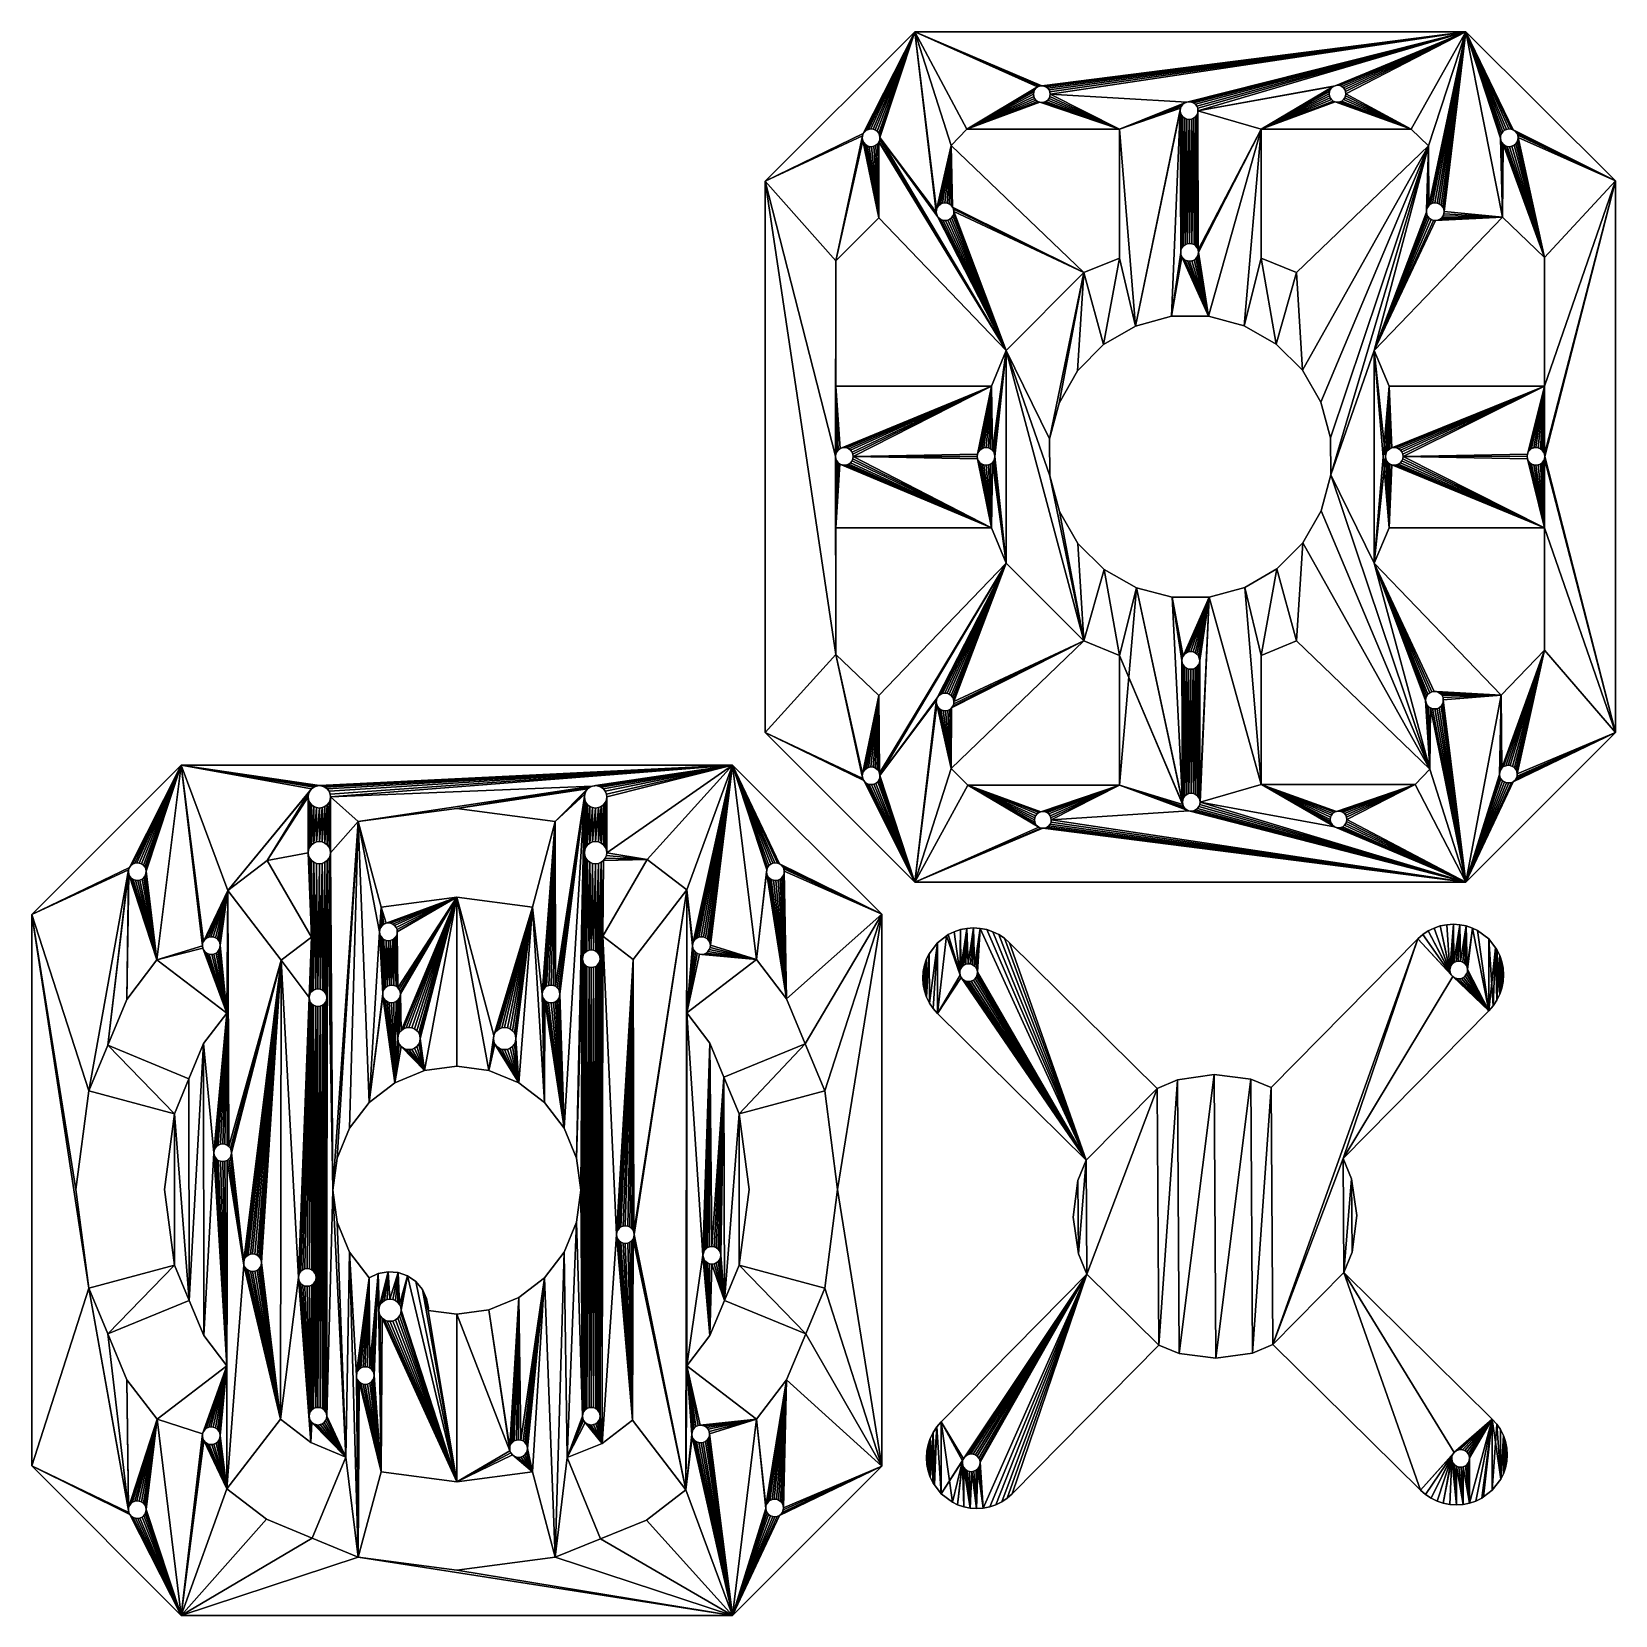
# Model space of a CAD drawing. Header units: metres. Extents: x 0.5 to 11.6, y 0.4 to 11.6.
import ezdxf

# ---------------------------------------------------------------- set-up
doc = ezdxf.new("R2010")
doc.units = ezdxf.units.M

msp = doc.modelspace()

# ---------------------------------------------------------------- meshes
at = {"layer": 'OutsideLine'}
mesh = msp.add_polyface(dxfattribs=at)
corners = [(6.32, 10.873), (5.632, 10.552), (6.325, 10.888), (6.688, 11.607), (6.132, 9.991), (6.318, 10.856), (6.335, 10.901), (6.347, 10.912), (6.362, 10.918), (6.378, 10.921), (6.394, 10.92), (6.41, 10.914), (6.423, 10.905), (6.434, 10.892), (6.44, 10.877), (6.443, 10.861), (6.842, 10.351), (6.84, 10.334), (6.946, 10.805), (7.056, 10.92), (7.555, 11.218), (7.569, 11.224), (6.847, 10.366), (6.857, 10.379), (6.869, 10.39), (6.884, 10.397), (6.9, 10.399), (6.916, 10.398), (6.932, 10.392), (6.945, 10.383), (6.321, 10.84), (6.434, 10.293), (6.328, 10.825), (6.338, 10.813), (6.352, 10.803), (6.367, 10.798), (6.383, 10.796), (6.399, 10.799), (6.414, 10.806), (6.427, 10.816), (6.436, 10.83), (6.955, 10.37)]
mesh.append_faces([[corners[k] for k in face] for face in [(0, 1, 2), (2, 3, 6), (6, 3, 7), (7, 3, 8), (8, 3, 9), (9, 3, 10), (10, 3, 11), (11, 3, 12), (12, 3, 13), (13, 3, 14), (14, 3, 15), (18, 3, 19), (20, 3, 21), (16, 18, 22), (22, 18, 23), (23, 18, 24), (24, 18, 25), (25, 18, 26), (26, 18, 27), (27, 18, 28), (28, 18, 29), (30, 4, 5)]], dxfattribs={"vtx0": -1, "vtx1": -1})
mesh.append_faces([[corners[k] for k in face] for face in [(16, 3, 18), (19, 3, 20), (17, 15, 3)]], dxfattribs={"vtx0": -1, "vtx1": -1, "vtx2": -1})
mesh.append_faces([[corners[k] for k in face] for face in [(2, 1, 3), (4, 0, 5), (3, 16, 17), (31, 30, 32), (31, 32, 33), (31, 33, 34), (31, 34, 35), (31, 35, 36), (31, 36, 37), (31, 37, 38), (31, 38, 39), (31, 39, 40), (18, 41, 29)]], dxfattribs={"vtx0": -1, "vtx2": -1})
mesh = msp.add_polyface(dxfattribs=at)
corners = [(7.585, 11.226, 0.062), (6.688, 11.607, 0.062), (7.569, 11.224, 0.062), (7.555, 11.218, 0.062), (7.056, 10.92, 0.062), (6.946, 10.805, 0.062), (6.842, 10.351, 0.062), (6.84, 10.334, 0.062), (6.847, 10.366, 0.062), (6.857, 10.379, 0.062), (6.869, 10.39, 0.062), (6.884, 10.397, 0.062), (6.9, 10.399, 0.062), (6.916, 10.398, 0.062), (6.932, 10.392, 0.062), (6.945, 10.383, 0.062), (5.632, 10.552, 0.062), (6.325, 10.888, 0.062), (6.32, 10.873, 0.062), (6.132, 9.991, 0.062), (6.318, 10.856, 0.062), (6.335, 10.901, 0.062), (6.347, 10.912, 0.062), (6.362, 10.918, 0.062), (6.378, 10.921, 0.062), (6.394, 10.92, 0.062), (6.41, 10.914, 0.062), (6.423, 10.905, 0.062), (6.434, 10.892, 0.062), (6.44, 10.877, 0.062), (6.443, 10.861, 0.062), (6.955, 10.37, 0.062), (6.321, 10.84, 0.062), (6.434, 10.293, 0.062), (6.328, 10.825, 0.062), (6.338, 10.813, 0.062), (6.352, 10.803, 0.062), (6.367, 10.798, 0.062), (6.383, 10.796, 0.062), (6.399, 10.799, 0.062), (6.414, 10.806, 0.062), (6.427, 10.816, 0.062), (6.436, 10.83, 0.062)]
mesh.append_faces([[corners[k] for k in face] for face in [(0, 1, 2), (2, 1, 3), (4, 1, 5), (6, 1, 7), (16, 17, 1), (17, 16, 18), (18, 19, 20), (31, 5, 15), (32, 33, 34), (34, 33, 35), (35, 33, 36), (36, 33, 37), (37, 33, 38), (38, 33, 39), (39, 33, 40), (40, 33, 41), (41, 33, 42)]], dxfattribs={"vtx0": -1, "vtx1": -1})
mesh.append_faces([[corners[k] for k in face] for face in [(3, 1, 4), (5, 1, 6), (30, 7, 1)]], dxfattribs={"vtx0": -1, "vtx1": -1, "vtx2": -1})
mesh.append_faces([[corners[k] for k in face] for face in [(5, 8, 9), (5, 9, 10), (5, 10, 11), (5, 11, 12), (5, 12, 13), (5, 13, 14), (5, 14, 15), (1, 17, 21), (1, 21, 22), (1, 22, 23), (1, 23, 24), (1, 24, 25), (1, 25, 26), (1, 26, 27), (1, 27, 28), (1, 28, 29), (1, 29, 30), (19, 32, 20)]], dxfattribs={"vtx0": -1, "vtx2": -1})
mesh = msp.add_polyface(dxfattribs=at)
corners = [(5.632, 10.552, 0.062), (6.688, 11.607), (5.632, 10.552), (6.688, 11.607, 0.062)]
mesh.append_faces([[corners[k] for k in face] for face in [(0, 1, 2), (1, 0, 3)]], dxfattribs={"vtx0": -1})
mesh = msp.add_polyface(dxfattribs=at)
corners = [(7.569, 11.224), (6.688, 11.607), (7.585, 11.226), (10.578, 11.607), (7.056, 10.92), (7.555, 11.218), (7.543, 11.208), (7.534, 11.196), (7.528, 11.182), (7.526, 11.166), (7.6, 11.224), (7.614, 11.218), (7.627, 11.208), (7.636, 11.196), (7.642, 11.182), (7.644, 11.167), (8.609, 11.111), (8.132, 10.92), (8.594, 11.105), (8.581, 11.095), (8.571, 11.082), (8.564, 11.067), (8.247, 9.53), (8.562, 11.05), (7.57, 11.109), (7.555, 11.115), (7.543, 11.125), (7.534, 11.137), (7.528, 11.151), (7.585, 11.107), (7.6, 11.11), (7.614, 11.115), (7.627, 11.125), (7.636, 11.137), (7.642, 11.151), (8.565, 10.05), (8.564, 11.034), (8.571, 11.019), (8.574, 10.081), (8.581, 11.006), (8.583, 10.094), (8.594, 10.996), (8.596, 10.104), (8.609, 10.99), (8.611, 10.111), (8.625, 10.988), (8.628, 10.113), (8.641, 10.99)]
mesh.append_faces([[corners[k] for k in face] for face in [(0, 1, 2), (2, 3, 10), (10, 3, 11), (11, 3, 12), (12, 3, 13), (13, 3, 14), (14, 3, 15), (4, 24, 17), (24, 4, 25), (25, 4, 26), (26, 4, 27), (27, 4, 28), (28, 4, 9), (37, 35, 36)]], dxfattribs={"vtx0": -1, "vtx1": -1})
mesh.append_faces([[corners[k] for k in face] for face in [(15, 16, 17)]], dxfattribs={"vtx0": -1, "vtx1": -1, "vtx2": -1})
mesh.append_faces([[corners[k] for k in face] for face in [(2, 1, 3), (4, 5, 6), (4, 6, 7), (4, 7, 8), (4, 8, 9), (17, 16, 18), (17, 18, 19), (17, 19, 20), (17, 20, 21), (22, 21, 23), (17, 24, 29), (17, 29, 30), (17, 30, 31), (17, 31, 32), (17, 32, 33), (17, 33, 34), (17, 34, 15), (35, 23, 36), (38, 37, 39), (40, 39, 41), (42, 41, 43), (44, 43, 45), (46, 45, 47)]], dxfattribs={"vtx0": -1, "vtx2": -1})
mesh = msp.add_polyface(dxfattribs=at)
corners = [(6.688, 11.607, 0.062), (7.585, 11.226, 0.062), (10.578, 11.607, 0.062), (7.555, 11.218, 0.062), (7.056, 10.92, 0.062), (7.543, 11.208, 0.062), (7.534, 11.196, 0.062), (7.528, 11.182, 0.062), (7.526, 11.166, 0.062), (7.6, 11.224, 0.062), (7.614, 11.218, 0.062), (7.627, 11.208, 0.062), (7.636, 11.196, 0.062), (7.642, 11.182, 0.062), (7.644, 11.167, 0.062), (8.609, 11.111, 0.062), (8.132, 10.92, 0.062), (8.594, 11.105, 0.062), (8.581, 11.095, 0.062), (8.571, 11.082, 0.062), (8.564, 11.067, 0.062), (8.247, 9.53, 0.062), (8.562, 11.05, 0.062), (7.528, 11.151, 0.062), (7.534, 11.137, 0.062), (7.543, 11.125, 0.062), (7.555, 11.115, 0.062), (7.57, 11.109, 0.062), (7.585, 11.107, 0.062), (7.6, 11.11, 0.062), (7.614, 11.115, 0.062), (7.627, 11.125, 0.062), (7.636, 11.137, 0.062), (7.642, 11.151, 0.062), (8.565, 10.05, 0.062), (8.571, 11.019, 0.062), (8.564, 11.034, 0.062), (8.574, 10.081, 0.062), (8.581, 11.006, 0.062), (8.583, 10.094, 0.062), (8.594, 10.996, 0.062), (8.596, 10.104, 0.062), (8.609, 10.99, 0.062), (8.611, 10.111, 0.062), (8.625, 10.988, 0.062), (8.628, 10.113, 0.062), (8.641, 10.99, 0.062), (8.644, 10.111, 0.062), (8.656, 10.996, 0.062)]
mesh.append_faces([[corners[k] for k in face] for face in [(0, 1, 2), (3, 4, 5), (5, 4, 6), (6, 4, 7), (7, 4, 8), (15, 16, 17), (17, 16, 18), (18, 16, 19), (19, 16, 20), (20, 21, 22), (23, 4, 24), (24, 4, 25), (25, 4, 26), (26, 4, 27), (27, 16, 28), (28, 16, 29), (29, 16, 30), (30, 16, 31), (31, 16, 32), (32, 16, 33), (33, 16, 14), (35, 37, 38), (38, 39, 40), (40, 41, 42), (42, 43, 44), (44, 45, 46), (46, 47, 48), (22, 34, 36)]], dxfattribs={"vtx0": -1, "vtx1": -1})
mesh.append_faces([[corners[k] for k in face] for face in [(15, 14, 16)]], dxfattribs={"vtx0": -1, "vtx1": -1, "vtx2": -1})
mesh.append_faces([[corners[k] for k in face] for face in [(2, 1, 9), (2, 9, 10), (2, 10, 11), (2, 11, 12), (2, 12, 13), (2, 13, 14), (4, 23, 8), (27, 4, 16), (34, 35, 36)]], dxfattribs={"vtx0": -1, "vtx2": -1})
mesh = msp.add_polyface(dxfattribs=at)
corners = [(6.688, 11.607, 0.062), (10.578, 11.607), (6.688, 11.607), (10.578, 11.607, 0.062)]
mesh.append_faces([[corners[k] for k in face] for face in [(0, 1, 2), (1, 0, 3)]], dxfattribs={"vtx0": -1})
mesh = msp.add_polyface(dxfattribs=at)
corners = [(7.644, 11.167), (10.578, 11.607), (8.609, 11.111), (8.625, 11.113), (8.641, 11.111), (8.656, 11.105), (8.669, 11.095), (8.679, 11.082), (8.685, 11.067), (8.687, 11.05), (9.656, 11.226), (9.642, 11.221), (9.132, 10.92), (8.688, 10.067), (9.63, 11.211), (9.62, 11.199), (9.614, 11.185), (9.612, 11.169), (9.671, 11.229), (9.687, 11.227), (9.701, 11.221), (9.713, 11.211), (9.656, 11.112), (10.191, 10.92), (9.642, 11.118), (9.63, 11.128), (9.62, 11.14), (9.614, 11.154), (9.672, 11.11), (9.687, 11.112), (9.701, 11.118), (9.713, 11.128), (9.723, 11.14), (9.729, 11.154), (9.731, 11.17), (8.644, 10.111), (8.641, 10.99), (8.656, 10.996), (8.659, 10.105), (8.669, 11.006), (8.672, 10.095), (8.679, 11.019), (8.682, 10.082), (8.685, 11.034)]
mesh.append_faces([[corners[k] for k in face] for face in [(2, 1, 3), (3, 1, 4), (4, 1, 5), (5, 1, 6), (6, 1, 7), (7, 1, 8), (8, 1, 9), (10, 1, 18), (18, 1, 19), (19, 1, 20), (20, 1, 21), (12, 22, 23), (22, 12, 24), (24, 12, 25), (25, 12, 26), (26, 12, 27), (27, 12, 17)]], dxfattribs={"vtx0": -1, "vtx1": -1})
mesh.append_faces([[corners[k] for k in face] for face in [(0, 1, 2), (9, 1, 10), (9, 11, 12), (9, 12, 13)]], dxfattribs={"vtx0": -1, "vtx1": -1, "vtx2": -1})
mesh.append_faces([[corners[k] for k in face] for face in [(9, 10, 11), (12, 11, 14), (12, 14, 15), (12, 15, 16), (12, 16, 17), (23, 22, 28), (23, 28, 29), (23, 29, 30), (23, 30, 31), (23, 31, 32), (23, 32, 33), (23, 33, 34), (35, 36, 37), (38, 37, 39), (40, 39, 41), (42, 41, 43), (13, 43, 9)]], dxfattribs={"vtx0": -1, "vtx2": -1})
mesh = msp.add_polyface(dxfattribs=at)
corners = [(10.578, 11.607, 0.062), (7.644, 11.167, 0.062), (8.609, 11.111, 0.062), (8.625, 11.113, 0.062), (8.641, 11.111, 0.062), (8.656, 11.105, 0.062), (8.669, 11.095, 0.062), (8.679, 11.082, 0.062), (8.685, 11.067, 0.062), (8.687, 11.05, 0.062), (9.656, 11.226, 0.062), (9.642, 11.221, 0.062), (9.132, 10.92, 0.062), (8.688, 10.067, 0.062), (9.63, 11.211, 0.062), (9.62, 11.199, 0.062), (9.614, 11.185, 0.062), (9.612, 11.169, 0.062), (9.671, 11.229, 0.062), (9.687, 11.227, 0.062), (9.701, 11.221, 0.062), (9.713, 11.211, 0.062), (9.723, 11.199, 0.062), (9.614, 11.154, 0.062), (9.62, 11.14, 0.062), (9.63, 11.128, 0.062), (9.642, 11.118, 0.062), (9.656, 11.112, 0.062), (10.191, 10.92, 0.062), (9.672, 11.11, 0.062), (9.687, 11.112, 0.062), (9.701, 11.118, 0.062), (9.713, 11.128, 0.062), (9.723, 11.14, 0.062), (9.729, 11.154, 0.062), (9.731, 11.17, 0.062), (8.656, 10.996, 0.062), (8.659, 10.105, 0.062), (8.669, 11.006, 0.062), (8.672, 10.095, 0.062), (8.679, 11.019, 0.062), (8.682, 10.082, 0.062), (8.685, 11.034, 0.062)]
mesh.append_faces([[corners[k] for k in face] for face in [(10, 9, 11), (11, 12, 14), (14, 12, 15), (15, 12, 16), (16, 12, 17), (23, 12, 24), (24, 12, 25), (25, 12, 26), (26, 12, 27), (27, 28, 29), (29, 28, 30), (30, 28, 31), (31, 28, 32), (32, 28, 33), (33, 28, 34), (34, 28, 35), (36, 37, 38), (38, 39, 40), (40, 41, 42), (42, 13, 9)]], dxfattribs={"vtx0": -1, "vtx1": -1})
mesh.append_faces([[corners[k] for k in face] for face in [(0, 1, 2), (0, 9, 10), (11, 9, 12), (12, 9, 13)]], dxfattribs={"vtx0": -1, "vtx1": -1, "vtx2": -1})
mesh.append_faces([[corners[k] for k in face] for face in [(0, 2, 3), (0, 3, 4), (0, 4, 5), (0, 5, 6), (0, 6, 7), (0, 7, 8), (0, 8, 9), (0, 10, 18), (0, 18, 19), (0, 19, 20), (0, 20, 21), (0, 21, 22), (12, 23, 17), (27, 12, 28)]], dxfattribs={"vtx0": -1, "vtx2": -1})
mesh = msp.add_polyface(dxfattribs=at)
corners = [(10.578, 11.607), (10.822, 10.873), (10.821, 10.856), (10.828, 10.888), (10.837, 10.901), (10.85, 10.912), (10.865, 10.918), (10.881, 10.921), (10.897, 10.92), (10.912, 10.914), (11.632, 10.554), (10.926, 10.905), (10.936, 10.892), (10.943, 10.877), (10.946, 10.861), (10.836, 10.299), (10.424, 10.339), (10.824, 10.84), (10.83, 10.825), (10.841, 10.813), (11.132, 10.015), (10.854, 10.803), (10.917, 10.806), (10.929, 10.816), (10.939, 10.83), (10.944, 10.845), (9.713, 11.211), (9.723, 11.199), (9.728, 11.185), (9.731, 11.17), (10.191, 10.92), (10.314, 10.802), (10.315, 10.379), (10.328, 10.39), (10.343, 10.397), (10.359, 10.399), (10.375, 10.398), (10.39, 10.392), (10.404, 10.383), (10.414, 10.37), (10.421, 10.355)]
mesh.append_faces([[corners[k] for k in face] for face in [(1, 0, 3), (3, 0, 4), (4, 0, 5), (5, 0, 6), (6, 0, 7), (7, 0, 8), (8, 0, 9), (9, 10, 11), (11, 10, 12), (12, 10, 13), (13, 10, 14), (26, 0, 27), (27, 0, 28), (28, 0, 29), (30, 0, 31), (32, 0, 33), (33, 0, 34), (34, 0, 35), (35, 0, 36), (36, 0, 37), (37, 0, 38), (38, 0, 39), (39, 0, 40), (40, 0, 16)]], dxfattribs={"vtx0": -1, "vtx1": -1})
mesh.append_faces([[corners[k] for k in face] for face in [(15, 16, 0), (15, 0, 2), (29, 0, 30), (31, 0, 32)]], dxfattribs={"vtx0": -1, "vtx1": -1, "vtx2": -1})
mesh.append_faces([[corners[k] for k in face] for face in [(0, 1, 2), (9, 0, 10), (15, 2, 17), (15, 17, 18), (15, 18, 19), (20, 19, 21), (20, 22, 23), (20, 23, 24), (20, 24, 25), (20, 25, 14)]], dxfattribs={"vtx0": -1, "vtx2": -1})
mesh = msp.add_polyface(dxfattribs=at)
corners = [(10.424, 10.339, 0.062), (10.836, 10.299, 0.062), (10.578, 11.607, 0.062), (10.821, 10.856, 0.062), (10.824, 10.84, 0.062), (10.83, 10.825, 0.062), (10.841, 10.813, 0.062), (11.132, 10.015, 0.062), (10.854, 10.803, 0.062), (10.902, 10.799, 0.062), (10.917, 10.806, 0.062), (10.929, 10.816, 0.062), (10.939, 10.83, 0.062), (10.944, 10.845, 0.062), (10.946, 10.861, 0.062), (10.912, 10.914, 0.062), (11.632, 10.554, 0.062), (10.897, 10.92, 0.062), (10.881, 10.921, 0.062), (10.865, 10.918, 0.062), (10.85, 10.912, 0.062), (10.837, 10.901, 0.062), (10.828, 10.888, 0.062), (10.822, 10.873, 0.062), (10.926, 10.905, 0.062), (10.936, 10.892, 0.062), (10.943, 10.877, 0.062), (9.723, 11.199, 0.062), (9.728, 11.185, 0.062), (9.731, 11.17, 0.062), (10.191, 10.92, 0.062), (10.314, 10.802, 0.062), (10.315, 10.379, 0.062), (10.328, 10.39, 0.062), (10.343, 10.397, 0.062), (10.359, 10.399, 0.062), (10.375, 10.398, 0.062), (10.39, 10.392, 0.062), (10.404, 10.383, 0.062), (10.414, 10.37, 0.062), (10.421, 10.355, 0.062)]
mesh.append_faces([[corners[k] for k in face] for face in [(3, 1, 4), (4, 1, 5), (5, 1, 6), (6, 7, 8), (9, 7, 10), (10, 7, 11), (11, 7, 12), (12, 7, 13), (13, 7, 14), (2, 15, 16), (15, 2, 17), (17, 2, 18), (18, 2, 19), (19, 2, 20), (20, 2, 21), (21, 2, 22), (22, 2, 23), (23, 2, 3)]], dxfattribs={"vtx0": -1, "vtx1": -1})
mesh.append_faces([[corners[k] for k in face] for face in [(0, 1, 2), (2, 1, 3), (2, 29, 30), (2, 31, 32)]], dxfattribs={"vtx0": -1, "vtx1": -1, "vtx2": -1})
mesh.append_faces([[corners[k] for k in face] for face in [(16, 15, 24), (16, 24, 25), (16, 25, 26), (16, 26, 14), (2, 27, 28), (2, 28, 29), (2, 30, 31), (2, 32, 33), (2, 33, 34), (2, 34, 35), (2, 35, 36), (2, 36, 37), (2, 37, 38), (2, 38, 39), (2, 39, 40), (2, 40, 0)]], dxfattribs={"vtx0": -1, "vtx2": -1})
mesh = msp.add_polyface(dxfattribs=at)
corners = [(10.578, 11.607), (11.632, 10.554, 0.062), (11.632, 10.554), (10.578, 11.607, 0.062)]
mesh.append_faces([[corners[k] for k in face] for face in [(0, 1, 2), (1, 0, 3)]], dxfattribs={"vtx0": -1})
mesh = msp.add_polyface(dxfattribs=at)
corners = [(7.528, 11.182), (7.526, 11.166, 0.062), (7.526, 11.166), (7.528, 11.182, 0.062)]
mesh.append_faces([[corners[k] for k in face] for face in [(0, 1, 2), (1, 0, 3)]], dxfattribs={"vtx0": -1})
mesh = msp.add_polyface(dxfattribs=at)
corners = [(7.534, 11.196), (7.528, 11.182, 0.062), (7.528, 11.182), (7.534, 11.196, 0.062)]
mesh.append_faces([[corners[k] for k in face] for face in [(0, 1, 2), (1, 0, 3)]], dxfattribs={"vtx0": -1})
mesh = msp.add_polyface(dxfattribs=at)
corners = [(7.543, 11.208), (7.534, 11.196, 0.062), (7.534, 11.196), (7.543, 11.208, 0.062)]
mesh.append_faces([[corners[k] for k in face] for face in [(0, 1, 2), (1, 0, 3)]], dxfattribs={"vtx0": -1})
mesh = msp.add_polyface(dxfattribs=at)
corners = [(7.555, 11.218, 0.062), (7.543, 11.208), (7.555, 11.218), (7.543, 11.208, 0.062)]
mesh.append_faces([[corners[k] for k in face] for face in [(0, 1, 2), (1, 0, 3)]], dxfattribs={"vtx0": -1})
mesh = msp.add_polyface(dxfattribs=at)
corners = [(7.569, 11.224, 0.062), (7.555, 11.218), (7.569, 11.224), (7.555, 11.218, 0.062)]
mesh.append_faces([[corners[k] for k in face] for face in [(0, 1, 2), (1, 0, 3)]], dxfattribs={"vtx0": -1})
mesh = msp.add_polyface(dxfattribs=at)
corners = [(7.585, 11.226, 0.062), (7.569, 11.224), (7.585, 11.226), (7.569, 11.224, 0.062)]
mesh.append_faces([[corners[k] for k in face] for face in [(0, 1, 2), (1, 0, 3)]], dxfattribs={"vtx0": -1})
mesh = msp.add_polyface(dxfattribs=at)
corners = [(7.6, 11.224, 0.062), (7.585, 11.226), (7.6, 11.224), (7.585, 11.226, 0.062)]
mesh.append_faces([[corners[k] for k in face] for face in [(0, 1, 2), (1, 0, 3)]], dxfattribs={"vtx0": -1})
mesh = msp.add_polyface(dxfattribs=at)
corners = [(7.614, 11.218, 0.062), (7.6, 11.224), (7.614, 11.218), (7.6, 11.224, 0.062)]
mesh.append_faces([[corners[k] for k in face] for face in [(0, 1, 2), (1, 0, 3)]], dxfattribs={"vtx0": -1})
mesh = msp.add_polyface(dxfattribs=at)
corners = [(7.627, 11.208, 0.062), (7.614, 11.218), (7.627, 11.208), (7.614, 11.218, 0.062)]
mesh.append_faces([[corners[k] for k in face] for face in [(0, 1, 2), (1, 0, 3)]], dxfattribs={"vtx0": -1})
mesh = msp.add_polyface(dxfattribs=at)
corners = [(7.627, 11.208, 0.062), (7.636, 11.196), (7.636, 11.196, 0.062), (7.627, 11.208)]
mesh.append_faces([[corners[k] for k in face] for face in [(0, 1, 2), (1, 0, 3)]], dxfattribs={"vtx0": -1})
mesh = msp.add_polyface(dxfattribs=at)
corners = [(7.636, 11.196, 0.062), (7.642, 11.182), (7.642, 11.182, 0.062), (7.636, 11.196)]
mesh.append_faces([[corners[k] for k in face] for face in [(0, 1, 2), (1, 0, 3)]], dxfattribs={"vtx0": -1})
mesh = msp.add_polyface(dxfattribs=at)
corners = [(7.642, 11.182, 0.062), (7.644, 11.167), (7.644, 11.167, 0.062), (7.642, 11.182)]
mesh.append_faces([[corners[k] for k in face] for face in [(0, 1, 2), (1, 0, 3)]], dxfattribs={"vtx0": -1})
mesh = msp.add_polyface(dxfattribs=at)
corners = [(9.614, 11.185), (9.612, 11.169, 0.062), (9.612, 11.169), (9.614, 11.185, 0.062)]
mesh.append_faces([[corners[k] for k in face] for face in [(0, 1, 2), (1, 0, 3)]], dxfattribs={"vtx0": -1})
mesh = msp.add_polyface(dxfattribs=at)
corners = [(9.62, 11.199), (9.614, 11.185, 0.062), (9.614, 11.185), (9.62, 11.199, 0.062)]
mesh.append_faces([[corners[k] for k in face] for face in [(0, 1, 2), (1, 0, 3)]], dxfattribs={"vtx0": -1})
mesh = msp.add_polyface(dxfattribs=at)
corners = [(9.63, 11.211), (9.62, 11.199, 0.062), (9.62, 11.199), (9.63, 11.211, 0.062)]
mesh.append_faces([[corners[k] for k in face] for face in [(0, 1, 2), (1, 0, 3)]], dxfattribs={"vtx0": -1})
mesh = msp.add_polyface(dxfattribs=at)
corners = [(9.642, 11.221, 0.062), (9.63, 11.211), (9.642, 11.221), (9.63, 11.211, 0.062)]
mesh.append_faces([[corners[k] for k in face] for face in [(0, 1, 2), (1, 0, 3)]], dxfattribs={"vtx0": -1})
mesh = msp.add_polyface(dxfattribs=at)
corners = [(9.656, 11.226, 0.062), (9.642, 11.221), (9.656, 11.226), (9.642, 11.221, 0.062)]
mesh.append_faces([[corners[k] for k in face] for face in [(0, 1, 2), (1, 0, 3)]], dxfattribs={"vtx0": -1})
mesh = msp.add_polyface(dxfattribs=at)
corners = [(9.671, 11.229, 0.062), (9.656, 11.226), (9.671, 11.229), (9.656, 11.226, 0.062)]
mesh.append_faces([[corners[k] for k in face] for face in [(0, 1, 2), (1, 0, 3)]], dxfattribs={"vtx0": -1})
mesh = msp.add_polyface(dxfattribs=at)
corners = [(9.687, 11.227, 0.062), (9.671, 11.229), (9.687, 11.227), (9.671, 11.229, 0.062)]
mesh.append_faces([[corners[k] for k in face] for face in [(0, 1, 2), (1, 0, 3)]], dxfattribs={"vtx0": -1})
mesh = msp.add_polyface(dxfattribs=at)
corners = [(9.701, 11.221, 0.062), (9.687, 11.227), (9.701, 11.221), (9.687, 11.227, 0.062)]
mesh.append_faces([[corners[k] for k in face] for face in [(0, 1, 2), (1, 0, 3)]], dxfattribs={"vtx0": -1})
mesh = msp.add_polyface(dxfattribs=at)
corners = [(9.713, 11.211, 0.062), (9.701, 11.221), (9.713, 11.211), (9.701, 11.221, 0.062)]
mesh.append_faces([[corners[k] for k in face] for face in [(0, 1, 2), (1, 0, 3)]], dxfattribs={"vtx0": -1})
mesh = msp.add_polyface(dxfattribs=at)
corners = [(9.713, 11.211, 0.062), (9.723, 11.199), (9.723, 11.199, 0.062), (9.713, 11.211)]
mesh.append_faces([[corners[k] for k in face] for face in [(0, 1, 2), (1, 0, 3)]], dxfattribs={"vtx0": -1})
mesh = msp.add_polyface(dxfattribs=at)
corners = [(9.723, 11.199, 0.062), (9.728, 11.185), (9.728, 11.185, 0.062), (9.723, 11.199)]
mesh.append_faces([[corners[k] for k in face] for face in [(0, 1, 2), (1, 0, 3)]], dxfattribs={"vtx0": -1})
mesh = msp.add_polyface(dxfattribs=at)
corners = [(9.728, 11.185, 0.062), (9.731, 11.17), (9.731, 11.17, 0.062), (9.728, 11.185)]
mesh.append_faces([[corners[k] for k in face] for face in [(0, 1, 2), (1, 0, 3)]], dxfattribs={"vtx0": -1})
mesh = msp.add_polyface(dxfattribs=at)
corners = [(8.132, 10.92), (8.564, 11.067), (8.247, 9.53), (8.562, 11.05), (8.499, 9.599), (7.641, 8.474), (7.333, 9.357), (7.64, 8.735), (6.955, 10.37), (6.946, 10.805), (7.882, 9.907), (6.962, 10.355), (6.965, 10.339), (7.707, 8.987), (7.837, 9.214), (8.021, 9.399), (8.132, 10.01), (8.574, 10.019), (8.76, 9.599), (8.567, 10.034), (8.565, 10.05), (8.584, 10.006), (8.597, 9.996), (8.571, 11.019), (8.567, 10.066), (8.574, 10.081), (8.581, 11.006), (8.583, 10.094), (8.594, 10.996), (8.596, 10.104), (8.609, 10.99), (8.611, 10.111), (8.625, 10.988), (8.628, 10.113), (8.641, 10.99), (8.644, 10.111), (7.148, 8.655), (7.229, 9.107), (7.161, 8.664), (7.176, 8.671), (7.192, 8.673), (7.208, 8.671), (7.223, 8.664), (7.236, 8.655), (7.246, 8.642), (7.252, 8.627), (7.254, 8.61), (7.333, 7.857)]
mesh.append_faces([[corners[k] for k in face] for face in [(2, 3, 4), (5, 6, 7), (8, 10, 11), (11, 10, 12), (7, 10, 13), (13, 10, 14), (14, 10, 15), (15, 16, 2), (4, 17, 18), (17, 4, 19), (19, 4, 20), (20, 23, 24), (24, 23, 25), (25, 26, 27), (27, 28, 29), (29, 30, 31), (31, 32, 33), (33, 34, 35), (36, 37, 38), (38, 37, 39), (39, 37, 40), (40, 37, 41), (41, 37, 42), (42, 37, 43), (43, 6, 44), (44, 6, 45), (45, 6, 46)]], dxfattribs={"vtx0": -1, "vtx1": -1})
mesh.append_faces([[corners[k] for k in face] for face in [(0, 1, 2), (12, 10, 6), (6, 10, 7), (20, 4, 3), (46, 6, 47)]], dxfattribs={"vtx0": -1, "vtx1": -1, "vtx2": -1})
mesh.append_faces([[corners[k] for k in face] for face in [(8, 9, 10), (15, 10, 16), (2, 16, 0), (18, 17, 21), (18, 21, 22), (43, 37, 6)]], dxfattribs={"vtx0": -1, "vtx2": -1})
mesh = msp.add_polyface(dxfattribs=at)
corners = [(8.564, 11.067, 0.062), (8.132, 10.92, 0.062), (8.247, 9.53, 0.062), (8.562, 11.05, 0.062), (8.499, 9.599, 0.062), (6.946, 10.805, 0.062), (6.955, 10.37, 0.062), (7.882, 9.907, 0.062), (6.962, 10.355, 0.062), (6.965, 10.339, 0.062), (7.333, 9.357, 0.062), (7.64, 8.735, 0.062), (7.707, 8.987, 0.062), (7.837, 9.214, 0.062), (8.021, 9.399, 0.062), (8.132, 10.01, 0.062), (7.641, 8.474, 0.062), (8.571, 11.019, 0.062), (8.565, 10.05, 0.062), (8.567, 10.066, 0.062), (8.574, 10.081, 0.062), (8.581, 11.006, 0.062), (8.583, 10.094, 0.062), (8.594, 10.996, 0.062), (8.596, 10.104, 0.062), (8.609, 10.99, 0.062), (8.611, 10.111, 0.062), (8.625, 10.988, 0.062), (8.628, 10.113, 0.062), (8.641, 10.99, 0.062), (8.644, 10.111, 0.062), (8.567, 10.034, 0.062), (8.574, 10.019, 0.062), (8.76, 9.599, 0.062), (8.584, 10.006, 0.062), (8.597, 9.996, 0.062), (7.229, 9.107, 0.062), (7.138, 8.642, 0.062), (7.148, 8.655, 0.062), (7.161, 8.664, 0.062), (7.176, 8.671, 0.062), (7.192, 8.673, 0.062), (7.208, 8.671, 0.062), (7.223, 8.664, 0.062), (7.236, 8.655, 0.062), (7.246, 8.642, 0.062), (7.252, 8.627, 0.062), (7.254, 8.61, 0.062)]
mesh.append_faces([[corners[k] for k in face] for face in [(5, 6, 7), (7, 14, 15), (15, 2, 1), (18, 4, 31), (31, 4, 32), (32, 33, 34), (34, 33, 35), (36, 44, 10)]], dxfattribs={"vtx0": -1, "vtx1": -1})
mesh.append_faces([[corners[k] for k in face] for face in [(0, 1, 2), (7, 9, 10), (7, 10, 11), (4, 18, 3)]], dxfattribs={"vtx0": -1, "vtx1": -1, "vtx2": -1})
mesh.append_faces([[corners[k] for k in face] for face in [(3, 2, 4), (7, 6, 8), (7, 8, 9), (7, 11, 12), (7, 12, 13), (7, 13, 14), (15, 14, 2), (10, 16, 11), (17, 18, 19), (17, 19, 20), (21, 20, 22), (23, 22, 24), (25, 24, 26), (27, 26, 28), (29, 28, 30), (32, 4, 33), (36, 37, 38), (36, 38, 39), (36, 39, 40), (36, 40, 41), (36, 41, 42), (36, 42, 43), (36, 43, 44), (10, 44, 45), (10, 45, 46), (10, 46, 47)]], dxfattribs={"vtx0": -1, "vtx2": -1})
mesh = msp.add_polyface(dxfattribs=at)
corners = [(7.526, 11.166), (7.528, 11.151, 0.062), (7.528, 11.151), (7.526, 11.166, 0.062)]
mesh.append_faces([[corners[k] for k in face] for face in [(0, 1, 2), (1, 0, 3)]], dxfattribs={"vtx0": -1})
mesh = msp.add_polyface(dxfattribs=at)
corners = [(7.528, 11.151), (7.534, 11.137, 0.062), (7.534, 11.137), (7.528, 11.151, 0.062)]
mesh.append_faces([[corners[k] for k in face] for face in [(0, 1, 2), (1, 0, 3)]], dxfattribs={"vtx0": -1})
mesh = msp.add_polyface(dxfattribs=at)
corners = [(7.534, 11.137), (7.543, 11.125, 0.062), (7.543, 11.125), (7.534, 11.137, 0.062)]
mesh.append_faces([[corners[k] for k in face] for face in [(0, 1, 2), (1, 0, 3)]], dxfattribs={"vtx0": -1})
mesh = msp.add_polyface(dxfattribs=at)
corners = [(7.543, 11.125, 0.062), (7.555, 11.115), (7.543, 11.125), (7.555, 11.115, 0.062)]
mesh.append_faces([[corners[k] for k in face] for face in [(0, 1, 2), (1, 0, 3)]], dxfattribs={"vtx0": -1})
mesh = msp.add_polyface(dxfattribs=at)
corners = [(7.555, 11.115, 0.062), (7.57, 11.109), (7.555, 11.115), (7.57, 11.109, 0.062)]
mesh.append_faces([[corners[k] for k in face] for face in [(0, 1, 2), (1, 0, 3)]], dxfattribs={"vtx0": -1})
mesh = msp.add_polyface(dxfattribs=at)
corners = [(7.57, 11.109, 0.062), (7.585, 11.107), (7.57, 11.109), (7.585, 11.107, 0.062)]
mesh.append_faces([[corners[k] for k in face] for face in [(0, 1, 2), (1, 0, 3)]], dxfattribs={"vtx0": -1})
mesh = msp.add_polyface(dxfattribs=at)
corners = [(7.585, 11.107, 0.062), (7.6, 11.11), (7.585, 11.107), (7.6, 11.11, 0.062)]
mesh.append_faces([[corners[k] for k in face] for face in [(0, 1, 2), (1, 0, 3)]], dxfattribs={"vtx0": -1})
mesh = msp.add_polyface(dxfattribs=at)
corners = [(7.6, 11.11, 0.062), (7.614, 11.115), (7.6, 11.11), (7.614, 11.115, 0.062)]
mesh.append_faces([[corners[k] for k in face] for face in [(0, 1, 2), (1, 0, 3)]], dxfattribs={"vtx0": -1})
mesh = msp.add_polyface(dxfattribs=at)
corners = [(7.614, 11.115, 0.062), (7.627, 11.125), (7.614, 11.115), (7.627, 11.125, 0.062)]
mesh.append_faces([[corners[k] for k in face] for face in [(0, 1, 2), (1, 0, 3)]], dxfattribs={"vtx0": -1})
mesh = msp.add_polyface(dxfattribs=at)
corners = [(7.636, 11.137, 0.062), (7.627, 11.125), (7.627, 11.125, 0.062), (7.636, 11.137)]
mesh.append_faces([[corners[k] for k in face] for face in [(0, 1, 2), (1, 0, 3)]], dxfattribs={"vtx0": -1})
mesh = msp.add_polyface(dxfattribs=at)
corners = [(7.642, 11.151, 0.062), (7.636, 11.137), (7.636, 11.137, 0.062), (7.642, 11.151)]
mesh.append_faces([[corners[k] for k in face] for face in [(0, 1, 2), (1, 0, 3)]], dxfattribs={"vtx0": -1})
mesh = msp.add_polyface(dxfattribs=at)
corners = [(7.644, 11.167, 0.062), (7.642, 11.151), (7.642, 11.151, 0.062), (7.644, 11.167)]
mesh.append_faces([[corners[k] for k in face] for face in [(0, 1, 2), (1, 0, 3)]], dxfattribs={"vtx0": -1})
mesh = msp.add_polyface(dxfattribs=at)
corners = [(8.564, 11.067), (8.562, 11.05, 0.062), (8.562, 11.05), (8.564, 11.067, 0.062)]
mesh.append_faces([[corners[k] for k in face] for face in [(0, 1, 2), (1, 0, 3)]], dxfattribs={"vtx0": -1})
mesh = msp.add_polyface(dxfattribs=at)
corners = [(8.571, 11.082), (8.564, 11.067, 0.062), (8.564, 11.067), (8.571, 11.082, 0.062)]
mesh.append_faces([[corners[k] for k in face] for face in [(0, 1, 2), (1, 0, 3)]], dxfattribs={"vtx0": -1})
mesh = msp.add_polyface(dxfattribs=at)
corners = [(8.581, 11.095), (8.571, 11.082, 0.062), (8.571, 11.082), (8.581, 11.095, 0.062)]
mesh.append_faces([[corners[k] for k in face] for face in [(0, 1, 2), (1, 0, 3)]], dxfattribs={"vtx0": -1})
mesh = msp.add_polyface(dxfattribs=at)
corners = [(8.594, 11.105, 0.062), (8.581, 11.095), (8.594, 11.105), (8.581, 11.095, 0.062)]
mesh.append_faces([[corners[k] for k in face] for face in [(0, 1, 2), (1, 0, 3)]], dxfattribs={"vtx0": -1})
mesh = msp.add_polyface(dxfattribs=at)
corners = [(8.609, 11.111, 0.062), (8.594, 11.105), (8.609, 11.111), (8.594, 11.105, 0.062)]
mesh.append_faces([[corners[k] for k in face] for face in [(0, 1, 2), (1, 0, 3)]], dxfattribs={"vtx0": -1})
mesh = msp.add_polyface(dxfattribs=at)
corners = [(8.625, 11.113, 0.062), (8.609, 11.111), (8.625, 11.113), (8.609, 11.111, 0.062)]
mesh.append_faces([[corners[k] for k in face] for face in [(0, 1, 2), (1, 0, 3)]], dxfattribs={"vtx0": -1})
mesh = msp.add_polyface(dxfattribs=at)
corners = [(8.641, 11.111, 0.062), (8.625, 11.113), (8.641, 11.111), (8.625, 11.113, 0.062)]
mesh.append_faces([[corners[k] for k in face] for face in [(0, 1, 2), (1, 0, 3)]], dxfattribs={"vtx0": -1})
mesh = msp.add_polyface(dxfattribs=at)
corners = [(8.656, 11.105, 0.062), (8.641, 11.111), (8.656, 11.105), (8.641, 11.111, 0.062)]
mesh.append_faces([[corners[k] for k in face] for face in [(0, 1, 2), (1, 0, 3)]], dxfattribs={"vtx0": -1})
mesh = msp.add_polyface(dxfattribs=at)
corners = [(8.669, 11.095, 0.062), (8.656, 11.105), (8.669, 11.095), (8.656, 11.105, 0.062)]
mesh.append_faces([[corners[k] for k in face] for face in [(0, 1, 2), (1, 0, 3)]], dxfattribs={"vtx0": -1})
mesh = msp.add_polyface(dxfattribs=at)
corners = [(8.669, 11.095, 0.062), (8.679, 11.082), (8.679, 11.082, 0.062), (8.669, 11.095)]
mesh.append_faces([[corners[k] for k in face] for face in [(0, 1, 2), (1, 0, 3)]], dxfattribs={"vtx0": -1})
mesh = msp.add_polyface(dxfattribs=at)
corners = [(8.679, 11.082, 0.062), (8.685, 11.067), (8.685, 11.067, 0.062), (8.679, 11.082)]
mesh.append_faces([[corners[k] for k in face] for face in [(0, 1, 2), (1, 0, 3)]], dxfattribs={"vtx0": -1})
mesh = msp.add_polyface(dxfattribs=at)
corners = [(8.685, 11.067, 0.062), (8.687, 11.05), (8.687, 11.05, 0.062), (8.685, 11.067)]
mesh.append_faces([[corners[k] for k in face] for face in [(0, 1, 2), (1, 0, 3)]], dxfattribs={"vtx0": -1})
mesh = msp.add_polyface(dxfattribs=at)
corners = [(9.612, 11.169), (9.614, 11.154, 0.062), (9.614, 11.154), (9.612, 11.169, 0.062)]
mesh.append_faces([[corners[k] for k in face] for face in [(0, 1, 2), (1, 0, 3)]], dxfattribs={"vtx0": -1})
mesh = msp.add_polyface(dxfattribs=at)
corners = [(9.614, 11.154), (9.62, 11.14, 0.062), (9.62, 11.14), (9.614, 11.154, 0.062)]
mesh.append_faces([[corners[k] for k in face] for face in [(0, 1, 2), (1, 0, 3)]], dxfattribs={"vtx0": -1})
mesh = msp.add_polyface(dxfattribs=at)
corners = [(9.62, 11.14), (9.63, 11.128, 0.062), (9.63, 11.128), (9.62, 11.14, 0.062)]
mesh.append_faces([[corners[k] for k in face] for face in [(0, 1, 2), (1, 0, 3)]], dxfattribs={"vtx0": -1})
mesh = msp.add_polyface(dxfattribs=at)
corners = [(9.63, 11.128, 0.062), (9.642, 11.118), (9.63, 11.128), (9.642, 11.118, 0.062)]
mesh.append_faces([[corners[k] for k in face] for face in [(0, 1, 2), (1, 0, 3)]], dxfattribs={"vtx0": -1})
mesh = msp.add_polyface(dxfattribs=at)
corners = [(9.642, 11.118, 0.062), (9.656, 11.112), (9.642, 11.118), (9.656, 11.112, 0.062)]
mesh.append_faces([[corners[k] for k in face] for face in [(0, 1, 2), (1, 0, 3)]], dxfattribs={"vtx0": -1})
mesh = msp.add_polyface(dxfattribs=at)
corners = [(9.656, 11.112, 0.062), (9.672, 11.11), (9.656, 11.112), (9.672, 11.11, 0.062)]
mesh.append_faces([[corners[k] for k in face] for face in [(0, 1, 2), (1, 0, 3)]], dxfattribs={"vtx0": -1})
mesh = msp.add_polyface(dxfattribs=at)
corners = [(9.672, 11.11, 0.062), (9.687, 11.112), (9.672, 11.11), (9.687, 11.112, 0.062)]
mesh.append_faces([[corners[k] for k in face] for face in [(0, 1, 2), (1, 0, 3)]], dxfattribs={"vtx0": -1})
mesh = msp.add_polyface(dxfattribs=at)
corners = [(9.687, 11.112, 0.062), (9.701, 11.118), (9.687, 11.112), (9.701, 11.118, 0.062)]
mesh.append_faces([[corners[k] for k in face] for face in [(0, 1, 2), (1, 0, 3)]], dxfattribs={"vtx0": -1})
mesh = msp.add_polyface(dxfattribs=at)
corners = [(9.701, 11.118, 0.062), (9.713, 11.128), (9.701, 11.118), (9.713, 11.128, 0.062)]
mesh.append_faces([[corners[k] for k in face] for face in [(0, 1, 2), (1, 0, 3)]], dxfattribs={"vtx0": -1})
mesh = msp.add_polyface(dxfattribs=at)
corners = [(9.723, 11.14, 0.062), (9.713, 11.128), (9.713, 11.128, 0.062), (9.723, 11.14)]
mesh.append_faces([[corners[k] for k in face] for face in [(0, 1, 2), (1, 0, 3)]], dxfattribs={"vtx0": -1})
mesh = msp.add_polyface(dxfattribs=at)
corners = [(9.729, 11.154, 0.062), (9.723, 11.14), (9.723, 11.14, 0.062), (9.729, 11.154)]
mesh.append_faces([[corners[k] for k in face] for face in [(0, 1, 2), (1, 0, 3)]], dxfattribs={"vtx0": -1})
mesh = msp.add_polyface(dxfattribs=at)
corners = [(9.731, 11.17, 0.062), (9.729, 11.154), (9.729, 11.154, 0.062), (9.731, 11.17)]
mesh.append_faces([[corners[k] for k in face] for face in [(0, 1, 2), (1, 0, 3)]], dxfattribs={"vtx0": -1})
mesh = msp.add_polyface(dxfattribs=at)
corners = [(8.562, 11.05), (8.564, 11.034, 0.062), (8.564, 11.034), (8.562, 11.05, 0.062)]
mesh.append_faces([[corners[k] for k in face] for face in [(0, 1, 2), (1, 0, 3)]], dxfattribs={"vtx0": -1})
mesh = msp.add_polyface(dxfattribs=at)
corners = [(8.564, 11.034), (8.571, 11.019, 0.062), (8.571, 11.019), (8.564, 11.034, 0.062)]
mesh.append_faces([[corners[k] for k in face] for face in [(0, 1, 2), (1, 0, 3)]], dxfattribs={"vtx0": -1})
mesh = msp.add_polyface(dxfattribs=at)
corners = [(8.571, 11.019), (8.581, 11.006, 0.062), (8.581, 11.006), (8.571, 11.019, 0.062)]
mesh.append_faces([[corners[k] for k in face] for face in [(0, 1, 2), (1, 0, 3)]], dxfattribs={"vtx0": -1})
mesh = msp.add_polyface(dxfattribs=at)
corners = [(8.581, 11.006, 0.062), (8.594, 10.996), (8.581, 11.006), (8.594, 10.996, 0.062)]
mesh.append_faces([[corners[k] for k in face] for face in [(0, 1, 2), (1, 0, 3)]], dxfattribs={"vtx0": -1})
mesh = msp.add_polyface(dxfattribs=at)
corners = [(8.594, 10.996, 0.062), (8.609, 10.99), (8.594, 10.996), (8.609, 10.99, 0.062)]
mesh.append_faces([[corners[k] for k in face] for face in [(0, 1, 2), (1, 0, 3)]], dxfattribs={"vtx0": -1})
mesh = msp.add_polyface(dxfattribs=at)
corners = [(10.035, 9.107), (9.931, 7.857), (9.931, 9.357), (10.009, 8.61), (10.012, 8.627), (10.018, 8.642), (10.028, 8.655), (10.041, 8.664), (10.056, 8.671), (10.364, 10.274), (10.348, 10.276), (10.332, 10.282), (10.319, 10.291), (10.309, 10.304), (10.302, 10.318), (10.299, 10.334), (8.688, 10.067), (9.132, 10.92), (8.69, 10.051), (8.76, 9.599), (9.012, 9.532), (9.132, 10.01), (9.238, 9.403), (9.382, 9.907), (9.424, 9.219), (10.314, 10.802), (9.555, 8.993), (9.623, 8.741), (9.624, 8.48), (10.3, 10.351), (8.597, 9.996), (8.612, 9.99), (8.628, 9.988), (8.644, 9.99), (8.659, 9.996), (8.672, 10.006), (8.682, 10.019), (8.688, 10.034), (8.644, 10.111), (8.656, 10.996), (8.659, 10.105), (8.669, 11.006), (8.672, 10.095), (8.679, 11.019), (8.682, 10.082), (8.685, 11.034)]
mesh.append_faces([[corners[k] for k in face] for face in [(0, 1, 2), (3, 0, 4), (4, 0, 5), (5, 0, 6), (6, 0, 7), (7, 0, 8), (9, 2, 10), (10, 2, 11), (11, 2, 12), (12, 2, 13), (13, 2, 14), (14, 2, 15), (16, 17, 18), (19, 17, 20), (20, 21, 22), (21, 20, 17), (22, 23, 24), (24, 25, 26), (26, 25, 27), (27, 25, 28), (15, 25, 29), (38, 39, 40), (40, 41, 42), (42, 43, 44), (44, 45, 16)]], dxfattribs={"vtx0": -1, "vtx1": -1})
mesh.append_faces([[corners[k] for k in face] for face in [(18, 17, 19), (28, 25, 2), (2, 25, 15)]], dxfattribs={"vtx0": -1, "vtx1": -1, "vtx2": -1})
mesh.append_faces([[corners[k] for k in face] for face in [(22, 21, 23), (24, 23, 25), (19, 30, 31), (19, 31, 32), (19, 32, 33), (19, 33, 34), (19, 34, 35), (19, 35, 36), (19, 36, 37), (19, 37, 18)]], dxfattribs={"vtx0": -1, "vtx2": -1})
mesh = msp.add_polyface(dxfattribs=at)
corners = [(9.931, 9.357, 0.062), (10.302, 10.318, 0.062), (10.299, 10.334, 0.062), (10.309, 10.304, 0.062), (10.319, 10.291, 0.062), (10.332, 10.282, 0.062), (10.348, 10.276, 0.062), (10.364, 10.274, 0.062), (10.009, 8.61, 0.062), (10.035, 9.107, 0.062), (10.012, 8.627, 0.062), (10.018, 8.642, 0.062), (10.028, 8.655, 0.062), (10.041, 8.664, 0.062), (10.056, 8.671, 0.062), (10.035, 8.107, 0.062), (9.238, 9.403, 0.062), (9.132, 10.01, 0.062), (9.012, 9.532, 0.062), (9.382, 9.907, 0.062), (9.424, 9.219, 0.062), (10.314, 10.802, 0.062), (9.555, 8.993, 0.062), (9.623, 8.741, 0.062), (9.624, 8.48, 0.062), (9.132, 10.92, 0.062), (8.688, 10.067, 0.062), (8.69, 10.051, 0.062), (8.76, 9.599, 0.062), (8.656, 10.996, 0.062), (8.644, 10.111, 0.062), (8.659, 10.105, 0.062), (8.669, 11.006, 0.062), (8.672, 10.095, 0.062), (8.679, 11.019, 0.062), (8.682, 10.082, 0.062), (8.685, 11.034, 0.062), (8.597, 9.996, 0.062), (8.612, 9.99, 0.062), (8.628, 9.988, 0.062), (8.644, 9.99, 0.062), (8.659, 9.996, 0.062), (8.672, 10.006, 0.062), (8.682, 10.019, 0.062), (8.688, 10.034, 0.062)]
mesh.append_faces([[corners[k] for k in face] for face in [(1, 0, 3), (3, 0, 4), (4, 0, 5), (5, 0, 6), (6, 0, 7), (16, 17, 18), (17, 16, 19), (19, 20, 21), (25, 18, 17), (37, 28, 38), (38, 28, 39), (39, 28, 40), (40, 28, 41), (41, 28, 42), (42, 28, 43), (43, 28, 44), (44, 28, 27)]], dxfattribs={"vtx0": -1, "vtx1": -1})
mesh.append_faces([[corners[k] for k in face] for face in [(0, 15, 8), (21, 24, 0), (21, 0, 2), (25, 27, 28)]], dxfattribs={"vtx0": -1, "vtx1": -1, "vtx2": -1})
mesh.append_faces([[corners[k] for k in face] for face in [(0, 1, 2), (8, 9, 0), (9, 8, 10), (9, 10, 11), (9, 11, 12), (9, 12, 13), (9, 13, 14), (19, 16, 20), (21, 20, 22), (21, 22, 23), (21, 23, 24), (25, 26, 27), (25, 28, 18), (29, 30, 31), (32, 31, 33), (34, 33, 35), (36, 35, 26)]], dxfattribs={"vtx0": -1, "vtx2": -1})
mesh = msp.add_polyface(dxfattribs=at)
corners = [(8.609, 10.99, 0.062), (8.625, 10.988), (8.609, 10.99), (8.625, 10.988, 0.062)]
mesh.append_faces([[corners[k] for k in face] for face in [(0, 1, 2), (1, 0, 3)]], dxfattribs={"vtx0": -1})
mesh = msp.add_polyface(dxfattribs=at)
corners = [(8.625, 10.988, 0.062), (8.641, 10.99), (8.625, 10.988), (8.641, 10.99, 0.062)]
mesh.append_faces([[corners[k] for k in face] for face in [(0, 1, 2), (1, 0, 3)]], dxfattribs={"vtx0": -1})
mesh = msp.add_polyface(dxfattribs=at)
corners = [(8.641, 10.99, 0.062), (8.656, 10.996), (8.641, 10.99), (8.656, 10.996, 0.062)]
mesh.append_faces([[corners[k] for k in face] for face in [(0, 1, 2), (1, 0, 3)]], dxfattribs={"vtx0": -1})
mesh = msp.add_polyface(dxfattribs=at)
corners = [(8.656, 10.996, 0.062), (8.669, 11.006), (8.656, 10.996), (8.669, 11.006, 0.062)]
mesh.append_faces([[corners[k] for k in face] for face in [(0, 1, 2), (1, 0, 3)]], dxfattribs={"vtx0": -1})
mesh = msp.add_polyface(dxfattribs=at)
corners = [(8.679, 11.019, 0.062), (8.669, 11.006), (8.669, 11.006, 0.062), (8.679, 11.019)]
mesh.append_faces([[corners[k] for k in face] for face in [(0, 1, 2), (1, 0, 3)]], dxfattribs={"vtx0": -1})
mesh = msp.add_polyface(dxfattribs=at)
corners = [(8.685, 11.034, 0.062), (8.679, 11.019), (8.679, 11.019, 0.062), (8.685, 11.034)]
mesh.append_faces([[corners[k] for k in face] for face in [(0, 1, 2), (1, 0, 3)]], dxfattribs={"vtx0": -1})
mesh = msp.add_polyface(dxfattribs=at)
corners = [(8.687, 11.05, 0.062), (8.685, 11.034), (8.685, 11.034, 0.062), (8.687, 11.05)]
mesh.append_faces([[corners[k] for k in face] for face in [(0, 1, 2), (1, 0, 3)]], dxfattribs={"vtx0": -1})
mesh = msp.add_polyface(dxfattribs=at)
corners = [(5.632, 10.552), (6.132, 9.991), (6.129, 8.611), (6.32, 10.873), (6.132, 8.627), (6.132, 7.212), (6.321, 10.84), (6.434, 10.293), (6.436, 10.83), (7.333, 9.357), (6.442, 10.845), (6.443, 10.861), (6.85, 10.304), (6.843, 10.318), (6.84, 10.334), (6.86, 10.291), (6.873, 10.282), (6.889, 10.276), (6.905, 10.274), (6.921, 10.277), (6.936, 10.284), (6.948, 10.294), (6.958, 10.308), (6.963, 10.323), (6.965, 10.339), (6.132, 9.107), (6.138, 8.642), (6.148, 8.655), (6.161, 8.665), (7.229, 9.107), (6.176, 8.671), (6.192, 8.673), (6.208, 8.671), (6.223, 8.664), (6.236, 8.654), (6.246, 8.641), (6.252, 8.626), (6.254, 8.61), (7.132, 8.627), (7.129, 8.61), (7.138, 8.642), (7.148, 8.655)]
mesh.append_faces([[corners[k] for k in face] for face in [(2, 1, 4), (1, 6, 7), (7, 8, 9), (12, 11, 13), (13, 11, 14), (4, 25, 26), (25, 4, 1), (26, 25, 27), (27, 25, 28), (28, 29, 30), (30, 29, 31), (31, 29, 32), (32, 29, 33), (33, 29, 34), (34, 29, 35), (35, 29, 36), (36, 29, 37), (38, 29, 40), (40, 29, 41)]], dxfattribs={"vtx0": -1, "vtx1": -1})
mesh.append_faces([[corners[k] for k in face] for face in [(0, 1, 2), (1, 0, 3), (5, 0, 2), (9, 11, 12), (37, 29, 38)]], dxfattribs={"vtx0": -1, "vtx1": -1, "vtx2": -1})
mesh.append_faces([[corners[k] for k in face] for face in [(9, 8, 10), (9, 10, 11), (9, 12, 15), (9, 15, 16), (9, 16, 17), (9, 17, 18), (9, 18, 19), (9, 19, 20), (9, 20, 21), (9, 21, 22), (9, 22, 23), (9, 23, 24), (28, 25, 29), (37, 38, 39)]], dxfattribs={"vtx0": -1, "vtx2": -1})
mesh = msp.add_polyface(dxfattribs=at)
corners = [(6.946, 10.805, 0.062), (6.842, 10.351, 0.062), (6.847, 10.366, 0.062), (5.632, 10.552, 0.062), (6.132, 7.212, 0.062), (6.129, 8.611, 0.062), (6.32, 10.873, 0.062), (6.132, 9.991, 0.062), (6.132, 8.627, 0.062), (6.132, 9.107, 0.062), (6.321, 10.84, 0.062), (6.434, 10.293, 0.062), (6.436, 10.83, 0.062), (7.333, 9.357, 0.062), (6.442, 10.845, 0.062), (6.443, 10.861, 0.062), (6.85, 10.304, 0.062), (6.843, 10.318, 0.062), (6.84, 10.334, 0.062), (6.86, 10.291, 0.062), (6.873, 10.282, 0.062), (6.889, 10.276, 0.062), (6.905, 10.274, 0.062), (6.921, 10.277, 0.062), (6.936, 10.284, 0.062), (6.948, 10.294, 0.062), (6.958, 10.308, 0.062), (6.963, 10.323, 0.062), (6.965, 10.339, 0.062), (6.138, 8.642, 0.062), (6.148, 8.655, 0.062), (6.161, 8.665, 0.062), (7.229, 9.107, 0.062), (6.176, 8.671, 0.062), (6.192, 8.673, 0.062), (6.208, 8.671, 0.062), (6.223, 8.664, 0.062), (6.236, 8.654, 0.062), (6.246, 8.641, 0.062), (6.252, 8.626, 0.062), (6.254, 8.61, 0.062), (7.132, 8.627, 0.062), (7.129, 8.61, 0.062), (7.138, 8.642, 0.062)]
mesh.append_faces([[corners[k] for k in face] for face in [(7, 8, 9), (12, 13, 14), (14, 13, 15), (16, 13, 19), (19, 13, 20), (20, 13, 21), (21, 13, 22), (22, 13, 23), (23, 13, 24), (24, 13, 25), (25, 13, 26), (26, 13, 27), (27, 13, 28), (29, 9, 8), (9, 31, 32), (41, 40, 42)]], dxfattribs={"vtx0": -1, "vtx1": -1})
mesh.append_faces([[corners[k] for k in face] for face in [(3, 4, 5), (6, 3, 7), (7, 3, 5), (15, 13, 16), (32, 40, 41)]], dxfattribs={"vtx0": -1, "vtx1": -1, "vtx2": -1})
mesh.append_faces([[corners[k] for k in face] for face in [(0, 1, 2), (7, 5, 8), (10, 7, 11), (12, 11, 13), (15, 16, 17), (15, 17, 18), (9, 29, 30), (9, 30, 31), (32, 31, 33), (32, 33, 34), (32, 34, 35), (32, 35, 36), (32, 36, 37), (32, 37, 38), (32, 38, 39), (32, 39, 40), (32, 41, 43)]], dxfattribs={"vtx0": -1, "vtx2": -1})
mesh = msp.add_polyface(dxfattribs=at)
corners = [(6.32, 10.873), (6.318, 10.856, 0.062), (6.318, 10.856), (6.32, 10.873, 0.062)]
mesh.append_faces([[corners[k] for k in face] for face in [(0, 1, 2), (1, 0, 3)]], dxfattribs={"vtx0": -1})
mesh = msp.add_polyface(dxfattribs=at)
corners = [(6.318, 10.856), (6.321, 10.84, 0.062), (6.321, 10.84), (6.318, 10.856, 0.062)]
mesh.append_faces([[corners[k] for k in face] for face in [(0, 1, 2), (1, 0, 3)]], dxfattribs={"vtx0": -1})
mesh = msp.add_polyface(dxfattribs=at)
corners = [(6.325, 10.888), (6.32, 10.873, 0.062), (6.32, 10.873), (6.325, 10.888, 0.062)]
mesh.append_faces([[corners[k] for k in face] for face in [(0, 1, 2), (1, 0, 3)]], dxfattribs={"vtx0": -1})
mesh = msp.add_polyface(dxfattribs=at)
corners = [(6.321, 10.84), (6.328, 10.825, 0.062), (6.328, 10.825), (6.321, 10.84, 0.062)]
mesh.append_faces([[corners[k] for k in face] for face in [(0, 1, 2), (1, 0, 3)]], dxfattribs={"vtx0": -1})
mesh = msp.add_polyface(dxfattribs=at)
corners = [(6.335, 10.901), (6.325, 10.888, 0.062), (6.325, 10.888), (6.335, 10.901, 0.062)]
mesh.append_faces([[corners[k] for k in face] for face in [(0, 1, 2), (1, 0, 3)]], dxfattribs={"vtx0": -1})
mesh = msp.add_polyface(dxfattribs=at)
corners = [(6.347, 10.912, 0.062), (6.335, 10.901), (6.347, 10.912), (6.335, 10.901, 0.062)]
mesh.append_faces([[corners[k] for k in face] for face in [(0, 1, 2), (1, 0, 3)]], dxfattribs={"vtx0": -1})
mesh = msp.add_polyface(dxfattribs=at)
corners = [(6.362, 10.918, 0.062), (6.347, 10.912), (6.362, 10.918), (6.347, 10.912, 0.062)]
mesh.append_faces([[corners[k] for k in face] for face in [(0, 1, 2), (1, 0, 3)]], dxfattribs={"vtx0": -1})
mesh = msp.add_polyface(dxfattribs=at)
corners = [(6.378, 10.921, 0.062), (6.362, 10.918), (6.378, 10.921), (6.362, 10.918, 0.062)]
mesh.append_faces([[corners[k] for k in face] for face in [(0, 1, 2), (1, 0, 3)]], dxfattribs={"vtx0": -1})
mesh = msp.add_polyface(dxfattribs=at)
corners = [(6.394, 10.92, 0.062), (6.378, 10.921), (6.394, 10.92), (6.378, 10.921, 0.062)]
mesh.append_faces([[corners[k] for k in face] for face in [(0, 1, 2), (1, 0, 3)]], dxfattribs={"vtx0": -1})
mesh = msp.add_polyface(dxfattribs=at)
corners = [(6.41, 10.914, 0.062), (6.394, 10.92), (6.41, 10.914), (6.394, 10.92, 0.062)]
mesh.append_faces([[corners[k] for k in face] for face in [(0, 1, 2), (1, 0, 3)]], dxfattribs={"vtx0": -1})
mesh = msp.add_polyface(dxfattribs=at)
corners = [(6.423, 10.905, 0.062), (6.41, 10.914), (6.423, 10.905), (6.41, 10.914, 0.062)]
mesh.append_faces([[corners[k] for k in face] for face in [(0, 1, 2), (1, 0, 3)]], dxfattribs={"vtx0": -1})
mesh = msp.add_polyface(dxfattribs=at)
corners = [(6.423, 10.905, 0.062), (6.434, 10.892), (6.434, 10.892, 0.062), (6.423, 10.905)]
mesh.append_faces([[corners[k] for k in face] for face in [(0, 1, 2), (1, 0, 3)]], dxfattribs={"vtx0": -1})
mesh = msp.add_polyface(dxfattribs=at)
corners = [(6.434, 10.892, 0.062), (6.44, 10.877), (6.44, 10.877, 0.062), (6.434, 10.892)]
mesh.append_faces([[corners[k] for k in face] for face in [(0, 1, 2), (1, 0, 3)]], dxfattribs={"vtx0": -1})
mesh = msp.add_polyface(dxfattribs=at)
corners = [(6.442, 10.845, 0.062), (6.436, 10.83), (6.436, 10.83, 0.062), (6.442, 10.845)]
mesh.append_faces([[corners[k] for k in face] for face in [(0, 1, 2), (1, 0, 3)]], dxfattribs={"vtx0": -1})
mesh = msp.add_polyface(dxfattribs=at)
corners = [(6.44, 10.877, 0.062), (6.443, 10.861), (6.443, 10.861, 0.062), (6.44, 10.877)]
mesh.append_faces([[corners[k] for k in face] for face in [(0, 1, 2), (1, 0, 3)]], dxfattribs={"vtx0": -1})
mesh = msp.add_polyface(dxfattribs=at)
corners = [(6.443, 10.861, 0.062), (6.442, 10.845), (6.442, 10.845, 0.062), (6.443, 10.861)]
mesh.append_faces([[corners[k] for k in face] for face in [(0, 1, 2), (1, 0, 3)]], dxfattribs={"vtx0": -1})
mesh = msp.add_polyface(dxfattribs=at)
corners = [(7.056, 10.92), (6.946, 10.805, 0.062), (6.946, 10.805), (7.056, 10.92, 0.062)]
mesh.append_faces([[corners[k] for k in face] for face in [(0, 1, 2), (1, 0, 3)]], dxfattribs={"vtx0": -1})
mesh = msp.add_polyface(dxfattribs=at)
corners = [(8.132, 10.92, 0.062), (7.056, 10.92), (8.132, 10.92), (7.056, 10.92, 0.062)]
mesh.append_faces([[corners[k] for k in face] for face in [(0, 1, 2), (1, 0, 3)]], dxfattribs={"vtx0": -1})
mesh = msp.add_polyface(dxfattribs=at)
corners = [(8.132, 10.92, 0.062), (8.132, 10.01), (8.132, 10.01, 0.062), (8.132, 10.92)]
mesh.append_faces([[corners[k] for k in face] for face in [(0, 1, 2), (1, 0, 3)]], dxfattribs={"vtx0": -1})
mesh = msp.add_polyface(dxfattribs=at)
corners = [(10.191, 10.92, 0.062), (9.132, 10.92), (10.191, 10.92), (9.132, 10.92, 0.062)]
mesh.append_faces([[corners[k] for k in face] for face in [(0, 1, 2), (1, 0, 3)]], dxfattribs={"vtx0": -1})
mesh = msp.add_polyface(dxfattribs=at)
corners = [(9.132, 10.92), (9.132, 10.01, 0.062), (9.132, 10.01), (9.132, 10.92, 0.062)]
mesh.append_faces([[corners[k] for k in face] for face in [(0, 1, 2), (1, 0, 3)]], dxfattribs={"vtx0": -1})
mesh = msp.add_polyface(dxfattribs=at)
corners = [(10.946, 10.861), (11.632, 10.554), (11.132, 10.015), (11.132, 9.107), (11.132, 8.626), (11.134, 8.61), (10.056, 8.671), (10.035, 9.107), (10.072, 8.673), (10.088, 8.671), (10.103, 8.664), (10.116, 8.655), (10.126, 8.642), (10.132, 8.627), (10.134, 8.61), (11.012, 8.627), (11.009, 8.611), (11.018, 8.642), (11.028, 8.655), (11.041, 8.665), (11.056, 8.671), (11.072, 8.673), (11.088, 8.671), (11.103, 8.664), (11.116, 8.654), (11.126, 8.641), (9.931, 9.357), (10.364, 10.274), (10.836, 10.299), (10.38, 10.277), (10.395, 10.284), (10.407, 10.294), (10.417, 10.308), (10.422, 10.323), (10.424, 10.339), (10.841, 10.813), (10.854, 10.803), (10.869, 10.798), (10.886, 10.796), (10.902, 10.799), (10.917, 10.806), (10.3, 10.351), (10.314, 10.802), (10.306, 10.366), (10.315, 10.379)]
mesh.append_faces([[corners[k] for k in face] for face in [(2, 1, 3), (4, 1, 5), (6, 3, 8), (8, 3, 9), (9, 3, 10), (10, 3, 11), (11, 3, 12), (12, 3, 13), (13, 3, 14), (15, 3, 17), (17, 3, 18), (18, 3, 19), (19, 3, 20), (20, 3, 21), (21, 3, 22), (22, 3, 23), (23, 3, 24), (24, 3, 25), (25, 3, 4), (26, 27, 28), (28, 35, 2), (41, 42, 43), (43, 42, 44)]], dxfattribs={"vtx0": -1, "vtx1": -1})
mesh.append_faces([[corners[k] for k in face] for face in [(0, 1, 2), (3, 1, 4), (14, 3, 15)]], dxfattribs={"vtx0": -1, "vtx1": -1, "vtx2": -1})
mesh.append_faces([[corners[k] for k in face] for face in [(6, 7, 3), (14, 15, 16), (28, 27, 29), (28, 29, 30), (28, 30, 31), (28, 31, 32), (28, 32, 33), (28, 33, 34), (2, 36, 37), (2, 37, 38), (2, 38, 39), (2, 39, 40)]], dxfattribs={"vtx0": -1, "vtx2": -1})
mesh = msp.add_polyface(dxfattribs=at)
corners = [(10.364, 10.274, 0.062), (9.931, 9.357, 0.062), (10.836, 10.299, 0.062), (10.38, 10.277, 0.062), (10.395, 10.284, 0.062), (10.407, 10.294, 0.062), (10.417, 10.308, 0.062), (10.422, 10.323, 0.062), (10.424, 10.339, 0.062), (10.841, 10.813, 0.062), (11.132, 10.015, 0.062), (10.854, 10.803, 0.062), (10.869, 10.798, 0.062), (10.886, 10.796, 0.062), (10.902, 10.799, 0.062), (10.035, 9.107, 0.062), (10.056, 8.671, 0.062), (11.132, 9.107, 0.062), (10.072, 8.673, 0.062), (10.088, 8.671, 0.062), (10.103, 8.664, 0.062), (10.116, 8.655, 0.062), (10.126, 8.642, 0.062), (10.132, 8.627, 0.062), (10.134, 8.61, 0.062), (11.012, 8.627, 0.062), (11.009, 8.611, 0.062), (11.018, 8.642, 0.062), (11.028, 8.655, 0.062), (11.041, 8.665, 0.062), (11.056, 8.671, 0.062), (11.072, 8.673, 0.062), (11.088, 8.671, 0.062), (11.103, 8.664, 0.062), (11.116, 8.654, 0.062), (11.126, 8.641, 0.062), (11.132, 8.626, 0.062), (11.632, 10.554, 0.062), (10.946, 10.861, 0.062), (11.134, 8.61, 0.062), (10.314, 10.802, 0.062), (10.299, 10.334, 0.062), (10.3, 10.351, 0.062), (10.306, 10.366, 0.062), (10.315, 10.379, 0.062)]
mesh.append_faces([[corners[k] for k in face] for face in [(0, 2, 3), (3, 2, 4), (4, 2, 5), (5, 2, 6), (6, 2, 7), (7, 2, 8), (11, 10, 12), (12, 10, 13), (13, 10, 14), (15, 16, 17), (25, 24, 26), (17, 36, 10)]], dxfattribs={"vtx0": -1, "vtx1": -1})
mesh.append_faces([[corners[k] for k in face] for face in [(17, 24, 25), (37, 38, 10), (37, 10, 36)]], dxfattribs={"vtx0": -1, "vtx1": -1, "vtx2": -1})
mesh.append_faces([[corners[k] for k in face] for face in [(0, 1, 2), (9, 2, 10), (17, 16, 18), (17, 18, 19), (17, 19, 20), (17, 20, 21), (17, 21, 22), (17, 22, 23), (17, 23, 24), (17, 25, 27), (17, 27, 28), (17, 28, 29), (17, 29, 30), (17, 30, 31), (17, 31, 32), (17, 32, 33), (17, 33, 34), (17, 34, 35), (17, 35, 36), (37, 36, 39), (40, 41, 42), (40, 42, 43), (40, 43, 44)]], dxfattribs={"vtx0": -1, "vtx2": -1})
mesh = msp.add_polyface(dxfattribs=at)
corners = [(10.314, 10.802, 0.062), (10.191, 10.92), (10.314, 10.802), (10.191, 10.92, 0.062)]
mesh.append_faces([[corners[k] for k in face] for face in [(0, 1, 2), (1, 0, 3)]], dxfattribs={"vtx0": -1})
mesh = msp.add_polyface(dxfattribs=at)
corners = [(10.822, 10.873), (10.821, 10.856, 0.062), (10.821, 10.856), (10.822, 10.873, 0.062)]
mesh.append_faces([[corners[k] for k in face] for face in [(0, 1, 2), (1, 0, 3)]], dxfattribs={"vtx0": -1})
mesh = msp.add_polyface(dxfattribs=at)
corners = [(10.821, 10.856), (10.824, 10.84, 0.062), (10.824, 10.84), (10.821, 10.856, 0.062)]
mesh.append_faces([[corners[k] for k in face] for face in [(0, 1, 2), (1, 0, 3)]], dxfattribs={"vtx0": -1})
mesh = msp.add_polyface(dxfattribs=at)
corners = [(10.828, 10.888), (10.822, 10.873, 0.062), (10.822, 10.873), (10.828, 10.888, 0.062)]
mesh.append_faces([[corners[k] for k in face] for face in [(0, 1, 2), (1, 0, 3)]], dxfattribs={"vtx0": -1})
mesh = msp.add_polyface(dxfattribs=at)
corners = [(10.824, 10.84), (10.83, 10.825, 0.062), (10.83, 10.825), (10.824, 10.84, 0.062)]
mesh.append_faces([[corners[k] for k in face] for face in [(0, 1, 2), (1, 0, 3)]], dxfattribs={"vtx0": -1})
mesh = msp.add_polyface(dxfattribs=at)
corners = [(10.837, 10.901), (10.828, 10.888, 0.062), (10.828, 10.888), (10.837, 10.901, 0.062)]
mesh.append_faces([[corners[k] for k in face] for face in [(0, 1, 2), (1, 0, 3)]], dxfattribs={"vtx0": -1})
mesh = msp.add_polyface(dxfattribs=at)
corners = [(10.85, 10.912, 0.062), (10.837, 10.901), (10.85, 10.912), (10.837, 10.901, 0.062)]
mesh.append_faces([[corners[k] for k in face] for face in [(0, 1, 2), (1, 0, 3)]], dxfattribs={"vtx0": -1})
mesh = msp.add_polyface(dxfattribs=at)
corners = [(10.865, 10.918, 0.062), (10.85, 10.912), (10.865, 10.918), (10.85, 10.912, 0.062)]
mesh.append_faces([[corners[k] for k in face] for face in [(0, 1, 2), (1, 0, 3)]], dxfattribs={"vtx0": -1})
mesh = msp.add_polyface(dxfattribs=at)
corners = [(10.881, 10.921, 0.062), (10.865, 10.918), (10.881, 10.921), (10.865, 10.918, 0.062)]
mesh.append_faces([[corners[k] for k in face] for face in [(0, 1, 2), (1, 0, 3)]], dxfattribs={"vtx0": -1})
mesh = msp.add_polyface(dxfattribs=at)
corners = [(10.897, 10.92, 0.062), (10.881, 10.921), (10.897, 10.92), (10.881, 10.921, 0.062)]
mesh.append_faces([[corners[k] for k in face] for face in [(0, 1, 2), (1, 0, 3)]], dxfattribs={"vtx0": -1})
mesh = msp.add_polyface(dxfattribs=at)
corners = [(10.912, 10.914, 0.062), (10.897, 10.92), (10.912, 10.914), (10.897, 10.92, 0.062)]
mesh.append_faces([[corners[k] for k in face] for face in [(0, 1, 2), (1, 0, 3)]], dxfattribs={"vtx0": -1})
mesh = msp.add_polyface(dxfattribs=at)
corners = [(10.926, 10.905, 0.062), (10.912, 10.914), (10.926, 10.905), (10.912, 10.914, 0.062)]
mesh.append_faces([[corners[k] for k in face] for face in [(0, 1, 2), (1, 0, 3)]], dxfattribs={"vtx0": -1})
mesh = msp.add_polyface(dxfattribs=at)
corners = [(10.926, 10.905, 0.062), (10.936, 10.892), (10.936, 10.892, 0.062), (10.926, 10.905)]
mesh.append_faces([[corners[k] for k in face] for face in [(0, 1, 2), (1, 0, 3)]], dxfattribs={"vtx0": -1})
mesh = msp.add_polyface(dxfattribs=at)
corners = [(10.936, 10.892, 0.062), (10.943, 10.877), (10.943, 10.877, 0.062), (10.936, 10.892)]
mesh.append_faces([[corners[k] for k in face] for face in [(0, 1, 2), (1, 0, 3)]], dxfattribs={"vtx0": -1})
mesh = msp.add_polyface(dxfattribs=at)
corners = [(10.944, 10.845, 0.062), (10.939, 10.83), (10.939, 10.83, 0.062), (10.944, 10.845)]
mesh.append_faces([[corners[k] for k in face] for face in [(0, 1, 2), (1, 0, 3)]], dxfattribs={"vtx0": -1})
mesh = msp.add_polyface(dxfattribs=at)
corners = [(10.943, 10.877, 0.062), (10.946, 10.861), (10.946, 10.861, 0.062), (10.943, 10.877)]
mesh.append_faces([[corners[k] for k in face] for face in [(0, 1, 2), (1, 0, 3)]], dxfattribs={"vtx0": -1})
mesh = msp.add_polyface(dxfattribs=at)
corners = [(10.946, 10.861, 0.062), (10.944, 10.845), (10.944, 10.845, 0.062), (10.946, 10.861)]
mesh.append_faces([[corners[k] for k in face] for face in [(0, 1, 2), (1, 0, 3)]], dxfattribs={"vtx0": -1})
mesh = msp.add_polyface(dxfattribs=at)
corners = [(6.328, 10.825), (6.338, 10.813, 0.062), (6.338, 10.813), (6.328, 10.825, 0.062)]
mesh.append_faces([[corners[k] for k in face] for face in [(0, 1, 2), (1, 0, 3)]], dxfattribs={"vtx0": -1})
mesh = msp.add_polyface(dxfattribs=at)
corners = [(6.338, 10.813, 0.062), (6.352, 10.803), (6.338, 10.813), (6.352, 10.803, 0.062)]
mesh.append_faces([[corners[k] for k in face] for face in [(0, 1, 2), (1, 0, 3)]], dxfattribs={"vtx0": -1})
mesh = msp.add_polyface(dxfattribs=at)
corners = [(6.352, 10.803, 0.062), (6.367, 10.798), (6.352, 10.803), (6.367, 10.798, 0.062)]
mesh.append_faces([[corners[k] for k in face] for face in [(0, 1, 2), (1, 0, 3)]], dxfattribs={"vtx0": -1})
mesh = msp.add_polyface(dxfattribs=at)
corners = [(6.367, 10.798, 0.062), (6.383, 10.796), (6.367, 10.798), (6.383, 10.796, 0.062)]
mesh.append_faces([[corners[k] for k in face] for face in [(0, 1, 2), (1, 0, 3)]], dxfattribs={"vtx0": -1})
mesh = msp.add_polyface(dxfattribs=at)
corners = [(6.383, 10.796, 0.062), (6.399, 10.799), (6.383, 10.796), (6.399, 10.799, 0.062)]
mesh.append_faces([[corners[k] for k in face] for face in [(0, 1, 2), (1, 0, 3)]], dxfattribs={"vtx0": -1})
mesh = msp.add_polyface(dxfattribs=at)
corners = [(6.399, 10.799, 0.062), (6.414, 10.806), (6.399, 10.799), (6.414, 10.806, 0.062)]
mesh.append_faces([[corners[k] for k in face] for face in [(0, 1, 2), (1, 0, 3)]], dxfattribs={"vtx0": -1})
mesh = msp.add_polyface(dxfattribs=at)
corners = [(6.414, 10.806, 0.062), (6.427, 10.816), (6.414, 10.806), (6.427, 10.816, 0.062)]
mesh.append_faces([[corners[k] for k in face] for face in [(0, 1, 2), (1, 0, 3)]], dxfattribs={"vtx0": -1})
mesh = msp.add_polyface(dxfattribs=at)
corners = [(6.436, 10.83, 0.062), (6.427, 10.816), (6.427, 10.816, 0.062), (6.436, 10.83)]
mesh.append_faces([[corners[k] for k in face] for face in [(0, 1, 2), (1, 0, 3)]], dxfattribs={"vtx0": -1})
mesh = msp.add_polyface(dxfattribs=at)
corners = [(6.946, 10.805, 0.062), (7.882, 9.907), (6.946, 10.805), (7.882, 9.907, 0.062)]
mesh.append_faces([[corners[k] for k in face] for face in [(0, 1, 2), (1, 0, 3)]], dxfattribs={"vtx0": -1})
mesh = msp.add_polyface(dxfattribs=at)
corners = [(9.382, 9.907, 0.062), (10.314, 10.802), (9.382, 9.907), (10.314, 10.802, 0.062)]
mesh.append_faces([[corners[k] for k in face] for face in [(0, 1, 2), (1, 0, 3)]], dxfattribs={"vtx0": -1})
mesh = msp.add_polyface(dxfattribs=at)
corners = [(10.83, 10.825), (10.841, 10.813, 0.062), (10.841, 10.813), (10.83, 10.825, 0.062)]
mesh.append_faces([[corners[k] for k in face] for face in [(0, 1, 2), (1, 0, 3)]], dxfattribs={"vtx0": -1})
mesh = msp.add_polyface(dxfattribs=at)
corners = [(10.841, 10.813, 0.062), (10.854, 10.803), (10.841, 10.813), (10.854, 10.803, 0.062)]
mesh.append_faces([[corners[k] for k in face] for face in [(0, 1, 2), (1, 0, 3)]], dxfattribs={"vtx0": -1})
mesh = msp.add_polyface(dxfattribs=at)
corners = [(10.854, 10.803, 0.062), (10.869, 10.798), (10.854, 10.803), (10.869, 10.798, 0.062)]
mesh.append_faces([[corners[k] for k in face] for face in [(0, 1, 2), (1, 0, 3)]], dxfattribs={"vtx0": -1})
mesh = msp.add_polyface(dxfattribs=at)
corners = [(10.869, 10.798, 0.062), (10.886, 10.796), (10.869, 10.798), (10.886, 10.796, 0.062)]
mesh.append_faces([[corners[k] for k in face] for face in [(0, 1, 2), (1, 0, 3)]], dxfattribs={"vtx0": -1})
mesh = msp.add_polyface(dxfattribs=at)
corners = [(10.886, 10.796, 0.062), (10.902, 10.799), (10.886, 10.796), (10.902, 10.799, 0.062)]
mesh.append_faces([[corners[k] for k in face] for face in [(0, 1, 2), (1, 0, 3)]], dxfattribs={"vtx0": -1})
mesh = msp.add_polyface(dxfattribs=at)
corners = [(10.902, 10.799, 0.062), (10.917, 10.806), (10.902, 10.799), (10.917, 10.806, 0.062)]
mesh.append_faces([[corners[k] for k in face] for face in [(0, 1, 2), (1, 0, 3)]], dxfattribs={"vtx0": -1})
mesh = msp.add_polyface(dxfattribs=at)
corners = [(10.917, 10.806, 0.062), (10.929, 10.816), (10.917, 10.806), (10.929, 10.816, 0.062)]
mesh.append_faces([[corners[k] for k in face] for face in [(0, 1, 2), (1, 0, 3)]], dxfattribs={"vtx0": -1})
mesh = msp.add_polyface(dxfattribs=at)
corners = [(10.939, 10.83, 0.062), (10.929, 10.816), (10.929, 10.816, 0.062), (10.939, 10.83)]
mesh.append_faces([[corners[k] for k in face] for face in [(0, 1, 2), (1, 0, 3)]], dxfattribs={"vtx0": -1})
mesh = msp.add_polyface(dxfattribs=at)
corners = [(6.321, 6.338), (5.632, 6.663), (6.132, 7.212), (5.632, 10.552), (6.129, 8.611), (6.131, 8.594), (6.946, 6.409), (6.843, 6.859), (6.85, 6.845), (6.32, 6.37), (6.434, 6.922), (6.44, 6.375), (7.333, 7.857), (6.443, 6.359), (6.847, 6.907), (6.842, 6.892), (6.857, 6.92), (6.869, 6.931), (6.884, 6.938), (6.9, 6.94), (6.916, 6.939), (6.932, 6.933), (6.945, 6.924), (6.955, 6.911), (6.962, 6.897), (6.965, 6.881), (6.132, 8.107), (6.138, 8.579), (6.148, 8.566), (6.16, 8.556), (7.229, 8.107), (6.176, 8.55), (6.192, 8.548), (6.208, 8.55), (6.223, 8.556), (6.236, 8.566), (6.246, 8.579), (6.252, 8.594), (6.254, 8.61), (7.132, 8.594), (7.129, 8.61), (7.138, 8.579), (7.148, 8.566), (7.161, 8.556), (7.176, 8.55)]
mesh.append_faces([[corners[k] for k in face] for face in [(11, 12, 13), (14, 12, 16), (16, 12, 17), (17, 12, 18), (18, 12, 19), (19, 12, 20), (20, 12, 21), (21, 12, 22), (22, 12, 23), (23, 12, 24), (24, 12, 25), (26, 29, 30), (39, 38, 40)]], dxfattribs={"vtx0": -1, "vtx1": -1})
mesh.append_faces([[corners[k] for k in face] for face in [(0, 1, 2), (13, 12, 14), (30, 38, 39)]], dxfattribs={"vtx0": -1, "vtx1": -1, "vtx2": -1})
mesh.append_faces([[corners[k] for k in face] for face in [(2, 1, 3), (2, 4, 5), (6, 7, 8), (9, 2, 10), (11, 10, 12), (13, 14, 15), (5, 26, 2), (26, 5, 27), (26, 27, 28), (26, 28, 29), (30, 29, 31), (30, 31, 32), (30, 32, 33), (30, 33, 34), (30, 34, 35), (30, 35, 36), (30, 36, 37), (30, 37, 38), (30, 39, 41), (30, 41, 42), (30, 42, 43), (30, 43, 44)]], dxfattribs={"vtx0": -1, "vtx2": -1})
mesh = msp.add_polyface(dxfattribs=at)
corners = [(6.843, 6.859, 0.062), (6.946, 6.409, 0.062), (6.85, 6.845, 0.062), (6.86, 6.832, 0.062), (5.632, 6.663, 0.062), (6.132, 7.212, 0.062), (5.632, 10.552, 0.062), (6.321, 6.338, 0.062), (6.129, 8.611, 0.062), (6.131, 8.594, 0.062), (6.132, 8.107, 0.062), (6.138, 8.579, 0.062), (6.148, 8.566, 0.062), (6.16, 8.556, 0.062), (7.229, 8.107, 0.062), (6.176, 8.55, 0.062), (6.192, 8.548, 0.062), (6.208, 8.55, 0.062), (6.223, 8.556, 0.062), (6.236, 8.566, 0.062), (6.246, 8.579, 0.062), (6.252, 8.594, 0.062), (6.254, 8.61, 0.062), (7.132, 8.594, 0.062), (7.129, 8.61, 0.062), (7.138, 8.579, 0.062), (7.148, 8.566, 0.062), (7.161, 8.556, 0.062), (6.32, 6.37, 0.062), (6.434, 6.922, 0.062), (6.44, 6.375, 0.062), (7.333, 7.857, 0.062), (6.443, 6.359, 0.062), (6.847, 6.907, 0.062), (6.842, 6.892, 0.062), (6.857, 6.92, 0.062), (6.869, 6.931, 0.062), (6.884, 6.938, 0.062), (6.9, 6.94, 0.062), (6.916, 6.939, 0.062), (6.932, 6.933, 0.062), (6.945, 6.924, 0.062), (6.955, 6.911, 0.062), (6.962, 6.897, 0.062), (6.965, 6.881, 0.062)]
mesh.append_faces([[corners[k] for k in face] for face in [(0, 1, 2), (2, 1, 3), (4, 5, 6), (8, 5, 9), (9, 10, 11), (10, 9, 5), (11, 10, 12), (12, 10, 13), (13, 14, 15), (15, 14, 16), (16, 14, 17), (17, 14, 18), (18, 14, 19), (19, 14, 20), (20, 14, 21), (21, 14, 22), (23, 14, 25), (25, 14, 26), (26, 14, 27), (5, 28, 29), (29, 30, 31), (33, 32, 34)]], dxfattribs={"vtx0": -1, "vtx1": -1})
mesh.append_faces([[corners[k] for k in face] for face in [(5, 4, 7), (22, 14, 23), (31, 32, 33)]], dxfattribs={"vtx0": -1, "vtx1": -1, "vtx2": -1})
mesh.append_faces([[corners[k] for k in face] for face in [(13, 10, 14), (22, 23, 24), (31, 30, 32), (31, 33, 35), (31, 35, 36), (31, 36, 37), (31, 37, 38), (31, 38, 39), (31, 39, 40), (31, 40, 41), (31, 41, 42), (31, 42, 43), (31, 43, 44)]], dxfattribs={"vtx0": -1, "vtx2": -1})
mesh = msp.add_polyface(dxfattribs=at)
corners = [(5.632, 10.552, 0.062), (5.632, 6.663), (5.632, 6.663, 0.062), (5.632, 10.552)]
mesh.append_faces([[corners[k] for k in face] for face in [(0, 1, 2), (1, 0, 3)]], dxfattribs={"vtx0": -1})
mesh = msp.add_polyface(dxfattribs=at)
corners = [(10.322, 6.943), (9.931, 7.857), (10.337, 6.95), (10.353, 6.952), (10.826, 6.926), (10.37, 6.951), (10.385, 6.945), (10.398, 6.936), (10.409, 6.923), (10.416, 6.909), (10.418, 6.892), (10.832, 6.411), (11.132, 7.244), (10.035, 8.107), (10.056, 8.55), (11.132, 8.107), (10.072, 8.548), (10.088, 8.55), (10.103, 8.556), (10.116, 8.566), (10.126, 8.579), (10.132, 8.594), (10.134, 8.61), (11.012, 8.594), (11.009, 8.611), (11.018, 8.579), (11.028, 8.566), (11.041, 8.556), (11.056, 8.55), (11.072, 8.548), (11.088, 8.55), (11.103, 8.556), (11.116, 8.566), (11.126, 8.579), (11.132, 8.594), (11.632, 6.661), (10.94, 6.371), (11.134, 8.61), (11.632, 10.554), (10.324, 6.403), (10.293, 6.887), (10.296, 6.871), (10.303, 6.857), (10.313, 6.844)]
mesh.append_faces([[corners[k] for k in face] for face in [(0, 1, 2), (2, 1, 3), (3, 4, 5), (5, 4, 6), (6, 4, 7), (7, 4, 8), (8, 4, 9), (9, 4, 10), (13, 14, 15), (23, 22, 24), (15, 34, 12), (35, 37, 38)]], dxfattribs={"vtx0": -1, "vtx1": -1})
mesh.append_faces([[corners[k] for k in face] for face in [(15, 22, 23), (35, 36, 12), (35, 12, 34)]], dxfattribs={"vtx0": -1, "vtx1": -1, "vtx2": -1})
mesh.append_faces([[corners[k] for k in face] for face in [(3, 1, 4), (11, 4, 12), (15, 14, 16), (15, 16, 17), (15, 17, 18), (15, 18, 19), (15, 19, 20), (15, 20, 21), (15, 21, 22), (15, 23, 25), (15, 25, 26), (15, 26, 27), (15, 27, 28), (15, 28, 29), (15, 29, 30), (15, 30, 31), (15, 31, 32), (15, 32, 33), (15, 33, 34), (35, 34, 37), (39, 40, 41), (39, 41, 42), (39, 42, 43)]], dxfattribs={"vtx0": -1, "vtx2": -1})
mesh = msp.add_polyface(dxfattribs=at)
corners = [(10.94, 6.371, 0.062), (11.632, 6.661, 0.062), (11.132, 7.244, 0.062), (11.132, 8.107, 0.062), (11.132, 8.594, 0.062), (11.134, 8.61, 0.062), (11.632, 10.554, 0.062), (10.056, 8.55, 0.062), (10.035, 8.107, 0.062), (10.072, 8.548, 0.062), (10.088, 8.55, 0.062), (10.103, 8.556, 0.062), (10.116, 8.566, 0.062), (10.126, 8.579, 0.062), (10.132, 8.594, 0.062), (10.134, 8.61, 0.062), (11.012, 8.594, 0.062), (11.009, 8.611, 0.062), (11.018, 8.579, 0.062), (11.028, 8.566, 0.062), (11.041, 8.556, 0.062), (11.056, 8.55, 0.062), (11.072, 8.548, 0.062), (11.088, 8.55, 0.062), (11.103, 8.556, 0.062), (11.116, 8.566, 0.062), (11.126, 8.579, 0.062), (9.931, 7.857, 0.062), (10.353, 6.952, 0.062), (10.826, 6.926, 0.062), (10.337, 6.95, 0.062), (10.322, 6.943, 0.062), (10.37, 6.951, 0.062), (10.385, 6.945, 0.062), (10.398, 6.936, 0.062), (10.409, 6.923, 0.062), (10.416, 6.909, 0.062), (10.418, 6.892, 0.062), (10.832, 6.411, 0.062), (10.293, 6.887, 0.062), (10.324, 6.403, 0.062), (10.296, 6.871, 0.062), (10.303, 6.857, 0.062), (10.313, 6.844, 0.062)]
mesh.append_faces([[corners[k] for k in face] for face in [(2, 1, 3), (4, 1, 5), (6, 5, 1), (7, 3, 9), (9, 3, 10), (10, 3, 11), (11, 3, 12), (12, 3, 13), (13, 3, 14), (14, 3, 15), (16, 3, 18), (18, 3, 19), (19, 3, 20), (20, 3, 21), (21, 3, 22), (22, 3, 23), (23, 3, 24), (24, 3, 25), (25, 3, 26), (26, 3, 4), (27, 28, 29), (28, 27, 30), (30, 27, 31), (29, 38, 2), (39, 40, 41), (41, 40, 42), (42, 40, 43)]], dxfattribs={"vtx0": -1, "vtx1": -1})
mesh.append_faces([[corners[k] for k in face] for face in [(0, 1, 2), (3, 1, 4), (15, 3, 16)]], dxfattribs={"vtx0": -1, "vtx1": -1, "vtx2": -1})
mesh.append_faces([[corners[k] for k in face] for face in [(7, 8, 3), (15, 16, 17), (29, 28, 32), (29, 32, 33), (29, 33, 34), (29, 34, 35), (29, 35, 36), (29, 36, 37)]], dxfattribs={"vtx0": -1, "vtx2": -1})
mesh = msp.add_polyface(dxfattribs=at)
corners = [(11.632, 10.554), (11.632, 6.661, 0.062), (11.632, 6.661), (11.632, 10.554, 0.062)]
mesh.append_faces([[corners[k] for k in face] for face in [(0, 1, 2), (1, 0, 3)]], dxfattribs={"vtx0": -1})
mesh = msp.add_polyface(dxfattribs=at)
corners = [(6.884, 10.397, 0.062), (6.869, 10.39), (6.884, 10.397), (6.869, 10.39, 0.062)]
mesh.append_faces([[corners[k] for k in face] for face in [(0, 1, 2), (1, 0, 3)]], dxfattribs={"vtx0": -1})
mesh = msp.add_polyface(dxfattribs=at)
corners = [(6.9, 10.399, 0.062), (6.884, 10.397), (6.9, 10.399), (6.884, 10.397, 0.062)]
mesh.append_faces([[corners[k] for k in face] for face in [(0, 1, 2), (1, 0, 3)]], dxfattribs={"vtx0": -1})
mesh = msp.add_polyface(dxfattribs=at)
corners = [(6.916, 10.398, 0.062), (6.9, 10.399), (6.916, 10.398), (6.9, 10.399, 0.062)]
mesh.append_faces([[corners[k] for k in face] for face in [(0, 1, 2), (1, 0, 3)]], dxfattribs={"vtx0": -1})
mesh = msp.add_polyface(dxfattribs=at)
corners = [(6.932, 10.392, 0.062), (6.916, 10.398), (6.932, 10.392), (6.916, 10.398, 0.062)]
mesh.append_faces([[corners[k] for k in face] for face in [(0, 1, 2), (1, 0, 3)]], dxfattribs={"vtx0": -1})
mesh = msp.add_polyface(dxfattribs=at)
corners = [(10.343, 10.397, 0.062), (10.328, 10.39), (10.343, 10.397), (10.328, 10.39, 0.062)]
mesh.append_faces([[corners[k] for k in face] for face in [(0, 1, 2), (1, 0, 3)]], dxfattribs={"vtx0": -1})
mesh = msp.add_polyface(dxfattribs=at)
corners = [(10.359, 10.399, 0.062), (10.343, 10.397), (10.359, 10.399), (10.343, 10.397, 0.062)]
mesh.append_faces([[corners[k] for k in face] for face in [(0, 1, 2), (1, 0, 3)]], dxfattribs={"vtx0": -1})
mesh = msp.add_polyface(dxfattribs=at)
corners = [(10.375, 10.398, 0.062), (10.359, 10.399), (10.375, 10.398), (10.359, 10.399, 0.062)]
mesh.append_faces([[corners[k] for k in face] for face in [(0, 1, 2), (1, 0, 3)]], dxfattribs={"vtx0": -1})
mesh = msp.add_polyface(dxfattribs=at)
corners = [(10.39, 10.392, 0.062), (10.375, 10.398), (10.39, 10.392), (10.375, 10.398, 0.062)]
mesh.append_faces([[corners[k] for k in face] for face in [(0, 1, 2), (1, 0, 3)]], dxfattribs={"vtx0": -1})
mesh = msp.add_polyface(dxfattribs=at)
corners = [(6.434, 10.293, 0.062), (6.132, 9.991), (6.434, 10.293), (6.132, 9.991, 0.062)]
mesh.append_faces([[corners[k] for k in face] for face in [(0, 1, 2), (1, 0, 3)]], dxfattribs={"vtx0": -1})
mesh = msp.add_polyface(dxfattribs=at)
corners = [(6.434, 10.293, 0.062), (7.333, 9.357), (7.333, 9.357, 0.062), (6.434, 10.293)]
mesh.append_faces([[corners[k] for k in face] for face in [(0, 1, 2), (1, 0, 3)]], dxfattribs={"vtx0": -1})
mesh = msp.add_polyface(dxfattribs=at)
corners = [(6.842, 10.351), (6.84, 10.334, 0.062), (6.84, 10.334), (6.842, 10.351, 0.062)]
mesh.append_faces([[corners[k] for k in face] for face in [(0, 1, 2), (1, 0, 3)]], dxfattribs={"vtx0": -1})
mesh = msp.add_polyface(dxfattribs=at)
corners = [(6.84, 10.334), (6.843, 10.318, 0.062), (6.843, 10.318), (6.84, 10.334, 0.062)]
mesh.append_faces([[corners[k] for k in face] for face in [(0, 1, 2), (1, 0, 3)]], dxfattribs={"vtx0": -1})
mesh = msp.add_polyface(dxfattribs=at)
corners = [(6.847, 10.366), (6.842, 10.351, 0.062), (6.842, 10.351), (6.847, 10.366, 0.062)]
mesh.append_faces([[corners[k] for k in face] for face in [(0, 1, 2), (1, 0, 3)]], dxfattribs={"vtx0": -1})
mesh = msp.add_polyface(dxfattribs=at)
corners = [(6.843, 10.318), (6.85, 10.304, 0.062), (6.85, 10.304), (6.843, 10.318, 0.062)]
mesh.append_faces([[corners[k] for k in face] for face in [(0, 1, 2), (1, 0, 3)]], dxfattribs={"vtx0": -1})
mesh = msp.add_polyface(dxfattribs=at)
corners = [(6.857, 10.379), (6.847, 10.366, 0.062), (6.847, 10.366), (6.857, 10.379, 0.062)]
mesh.append_faces([[corners[k] for k in face] for face in [(0, 1, 2), (1, 0, 3)]], dxfattribs={"vtx0": -1})
mesh = msp.add_polyface(dxfattribs=at)
corners = [(6.85, 10.304), (6.86, 10.291, 0.062), (6.86, 10.291), (6.85, 10.304, 0.062)]
mesh.append_faces([[corners[k] for k in face] for face in [(0, 1, 2), (1, 0, 3)]], dxfattribs={"vtx0": -1})
mesh = msp.add_polyface(dxfattribs=at)
corners = [(6.869, 10.39, 0.062), (6.857, 10.379), (6.869, 10.39), (6.857, 10.379, 0.062)]
mesh.append_faces([[corners[k] for k in face] for face in [(0, 1, 2), (1, 0, 3)]], dxfattribs={"vtx0": -1})
mesh = msp.add_polyface(dxfattribs=at)
corners = [(6.86, 10.291, 0.062), (6.873, 10.282), (6.86, 10.291), (6.873, 10.282, 0.062)]
mesh.append_faces([[corners[k] for k in face] for face in [(0, 1, 2), (1, 0, 3)]], dxfattribs={"vtx0": -1})
mesh = msp.add_polyface(dxfattribs=at)
corners = [(6.873, 10.282, 0.062), (6.889, 10.276), (6.873, 10.282), (6.889, 10.276, 0.062)]
mesh.append_faces([[corners[k] for k in face] for face in [(0, 1, 2), (1, 0, 3)]], dxfattribs={"vtx0": -1})
mesh = msp.add_polyface(dxfattribs=at)
corners = [(6.921, 10.277, 0.062), (6.936, 10.284), (6.921, 10.277), (6.936, 10.284, 0.062)]
mesh.append_faces([[corners[k] for k in face] for face in [(0, 1, 2), (1, 0, 3)]], dxfattribs={"vtx0": -1})
mesh = msp.add_polyface(dxfattribs=at)
corners = [(6.945, 10.383, 0.062), (6.932, 10.392), (6.945, 10.383), (6.932, 10.392, 0.062)]
mesh.append_faces([[corners[k] for k in face] for face in [(0, 1, 2), (1, 0, 3)]], dxfattribs={"vtx0": -1})
mesh = msp.add_polyface(dxfattribs=at)
corners = [(6.936, 10.284, 0.062), (6.948, 10.294), (6.936, 10.284), (6.948, 10.294, 0.062)]
mesh.append_faces([[corners[k] for k in face] for face in [(0, 1, 2), (1, 0, 3)]], dxfattribs={"vtx0": -1})
mesh = msp.add_polyface(dxfattribs=at)
corners = [(6.945, 10.383, 0.062), (6.955, 10.37), (6.955, 10.37, 0.062), (6.945, 10.383)]
mesh.append_faces([[corners[k] for k in face] for face in [(0, 1, 2), (1, 0, 3)]], dxfattribs={"vtx0": -1})
mesh = msp.add_polyface(dxfattribs=at)
corners = [(6.958, 10.308, 0.062), (6.948, 10.294), (6.948, 10.294, 0.062), (6.958, 10.308)]
mesh.append_faces([[corners[k] for k in face] for face in [(0, 1, 2), (1, 0, 3)]], dxfattribs={"vtx0": -1})
mesh = msp.add_polyface(dxfattribs=at)
corners = [(6.955, 10.37, 0.062), (6.962, 10.355), (6.962, 10.355, 0.062), (6.955, 10.37)]
mesh.append_faces([[corners[k] for k in face] for face in [(0, 1, 2), (1, 0, 3)]], dxfattribs={"vtx0": -1})
mesh = msp.add_polyface(dxfattribs=at)
corners = [(6.963, 10.323, 0.062), (6.958, 10.308), (6.958, 10.308, 0.062), (6.963, 10.323)]
mesh.append_faces([[corners[k] for k in face] for face in [(0, 1, 2), (1, 0, 3)]], dxfattribs={"vtx0": -1})
mesh = msp.add_polyface(dxfattribs=at)
corners = [(6.962, 10.355, 0.062), (6.965, 10.339), (6.965, 10.339, 0.062), (6.962, 10.355)]
mesh.append_faces([[corners[k] for k in face] for face in [(0, 1, 2), (1, 0, 3)]], dxfattribs={"vtx0": -1})
mesh = msp.add_polyface(dxfattribs=at)
corners = [(6.965, 10.339, 0.062), (6.963, 10.323), (6.963, 10.323, 0.062), (6.965, 10.339)]
mesh.append_faces([[corners[k] for k in face] for face in [(0, 1, 2), (1, 0, 3)]], dxfattribs={"vtx0": -1})
mesh = msp.add_polyface(dxfattribs=at)
corners = [(10.836, 10.299), (9.931, 9.357, 0.062), (9.931, 9.357), (10.836, 10.299, 0.062)]
mesh.append_faces([[corners[k] for k in face] for face in [(0, 1, 2), (1, 0, 3)]], dxfattribs={"vtx0": -1})
mesh = msp.add_polyface(dxfattribs=at)
corners = [(10.3, 10.351), (10.299, 10.334, 0.062), (10.299, 10.334), (10.3, 10.351, 0.062)]
mesh.append_faces([[corners[k] for k in face] for face in [(0, 1, 2), (1, 0, 3)]], dxfattribs={"vtx0": -1})
mesh = msp.add_polyface(dxfattribs=at)
corners = [(10.299, 10.334), (10.302, 10.318, 0.062), (10.302, 10.318), (10.299, 10.334, 0.062)]
mesh.append_faces([[corners[k] for k in face] for face in [(0, 1, 2), (1, 0, 3)]], dxfattribs={"vtx0": -1})
mesh = msp.add_polyface(dxfattribs=at)
corners = [(10.306, 10.366), (10.3, 10.351, 0.062), (10.3, 10.351), (10.306, 10.366, 0.062)]
mesh.append_faces([[corners[k] for k in face] for face in [(0, 1, 2), (1, 0, 3)]], dxfattribs={"vtx0": -1})
mesh = msp.add_polyface(dxfattribs=at)
corners = [(10.302, 10.318), (10.309, 10.304, 0.062), (10.309, 10.304), (10.302, 10.318, 0.062)]
mesh.append_faces([[corners[k] for k in face] for face in [(0, 1, 2), (1, 0, 3)]], dxfattribs={"vtx0": -1})
mesh = msp.add_polyface(dxfattribs=at)
corners = [(10.315, 10.379), (10.306, 10.366, 0.062), (10.306, 10.366), (10.315, 10.379, 0.062)]
mesh.append_faces([[corners[k] for k in face] for face in [(0, 1, 2), (1, 0, 3)]], dxfattribs={"vtx0": -1})
mesh = msp.add_polyface(dxfattribs=at)
corners = [(10.309, 10.304), (10.319, 10.291, 0.062), (10.319, 10.291), (10.309, 10.304, 0.062)]
mesh.append_faces([[corners[k] for k in face] for face in [(0, 1, 2), (1, 0, 3)]], dxfattribs={"vtx0": -1})
mesh = msp.add_polyface(dxfattribs=at)
corners = [(10.328, 10.39, 0.062), (10.315, 10.379), (10.328, 10.39), (10.315, 10.379, 0.062)]
mesh.append_faces([[corners[k] for k in face] for face in [(0, 1, 2), (1, 0, 3)]], dxfattribs={"vtx0": -1})
mesh = msp.add_polyface(dxfattribs=at)
corners = [(10.319, 10.291, 0.062), (10.332, 10.282), (10.319, 10.291), (10.332, 10.282, 0.062)]
mesh.append_faces([[corners[k] for k in face] for face in [(0, 1, 2), (1, 0, 3)]], dxfattribs={"vtx0": -1})
mesh = msp.add_polyface(dxfattribs=at)
corners = [(10.332, 10.282, 0.062), (10.348, 10.276), (10.332, 10.282), (10.348, 10.276, 0.062)]
mesh.append_faces([[corners[k] for k in face] for face in [(0, 1, 2), (1, 0, 3)]], dxfattribs={"vtx0": -1})
mesh = msp.add_polyface(dxfattribs=at)
corners = [(10.38, 10.277, 0.062), (10.395, 10.284), (10.38, 10.277), (10.395, 10.284, 0.062)]
mesh.append_faces([[corners[k] for k in face] for face in [(0, 1, 2), (1, 0, 3)]], dxfattribs={"vtx0": -1})
mesh = msp.add_polyface(dxfattribs=at)
corners = [(10.404, 10.383, 0.062), (10.39, 10.392), (10.404, 10.383), (10.39, 10.392, 0.062)]
mesh.append_faces([[corners[k] for k in face] for face in [(0, 1, 2), (1, 0, 3)]], dxfattribs={"vtx0": -1})
mesh = msp.add_polyface(dxfattribs=at)
corners = [(10.395, 10.284, 0.062), (10.407, 10.294), (10.395, 10.284), (10.407, 10.294, 0.062)]
mesh.append_faces([[corners[k] for k in face] for face in [(0, 1, 2), (1, 0, 3)]], dxfattribs={"vtx0": -1})
mesh = msp.add_polyface(dxfattribs=at)
corners = [(10.404, 10.383, 0.062), (10.414, 10.37), (10.414, 10.37, 0.062), (10.404, 10.383)]
mesh.append_faces([[corners[k] for k in face] for face in [(0, 1, 2), (1, 0, 3)]], dxfattribs={"vtx0": -1})
mesh = msp.add_polyface(dxfattribs=at)
corners = [(10.417, 10.308, 0.062), (10.407, 10.294), (10.407, 10.294, 0.062), (10.417, 10.308)]
mesh.append_faces([[corners[k] for k in face] for face in [(0, 1, 2), (1, 0, 3)]], dxfattribs={"vtx0": -1})
mesh = msp.add_polyface(dxfattribs=at)
corners = [(10.414, 10.37, 0.062), (10.421, 10.355), (10.421, 10.355, 0.062), (10.414, 10.37)]
mesh.append_faces([[corners[k] for k in face] for face in [(0, 1, 2), (1, 0, 3)]], dxfattribs={"vtx0": -1})
mesh = msp.add_polyface(dxfattribs=at)
corners = [(10.422, 10.323, 0.062), (10.417, 10.308), (10.417, 10.308, 0.062), (10.422, 10.323)]
mesh.append_faces([[corners[k] for k in face] for face in [(0, 1, 2), (1, 0, 3)]], dxfattribs={"vtx0": -1})
mesh = msp.add_polyface(dxfattribs=at)
corners = [(10.421, 10.355, 0.062), (10.424, 10.339), (10.424, 10.339, 0.062), (10.421, 10.355)]
mesh.append_faces([[corners[k] for k in face] for face in [(0, 1, 2), (1, 0, 3)]], dxfattribs={"vtx0": -1})
mesh = msp.add_polyface(dxfattribs=at)
corners = [(10.424, 10.339, 0.062), (10.422, 10.323), (10.422, 10.323, 0.062), (10.424, 10.339)]
mesh.append_faces([[corners[k] for k in face] for face in [(0, 1, 2), (1, 0, 3)]], dxfattribs={"vtx0": -1})
mesh = msp.add_polyface(dxfattribs=at)
corners = [(11.132, 10.015, 0.062), (10.836, 10.299), (11.132, 10.015), (10.836, 10.299, 0.062)]
mesh.append_faces([[corners[k] for k in face] for face in [(0, 1, 2), (1, 0, 3)]], dxfattribs={"vtx0": -1})
mesh = msp.add_polyface(dxfattribs=at)
corners = [(6.889, 10.276, 0.062), (6.905, 10.274), (6.889, 10.276), (6.905, 10.274, 0.062)]
mesh.append_faces([[corners[k] for k in face] for face in [(0, 1, 2), (1, 0, 3)]], dxfattribs={"vtx0": -1})
mesh = msp.add_polyface(dxfattribs=at)
corners = [(6.905, 10.274, 0.062), (6.921, 10.277), (6.905, 10.274), (6.921, 10.277, 0.062)]
mesh.append_faces([[corners[k] for k in face] for face in [(0, 1, 2), (1, 0, 3)]], dxfattribs={"vtx0": -1})
mesh = msp.add_polyface(dxfattribs=at)
corners = [(10.348, 10.276, 0.062), (10.364, 10.274), (10.348, 10.276), (10.364, 10.274, 0.062)]
mesh.append_faces([[corners[k] for k in face] for face in [(0, 1, 2), (1, 0, 3)]], dxfattribs={"vtx0": -1})
mesh = msp.add_polyface(dxfattribs=at)
corners = [(10.364, 10.274, 0.062), (10.38, 10.277), (10.364, 10.274), (10.38, 10.277, 0.062)]
mesh.append_faces([[corners[k] for k in face] for face in [(0, 1, 2), (1, 0, 3)]], dxfattribs={"vtx0": -1})
mesh = msp.add_polyface(dxfattribs=at)
corners = [(8.567, 10.066), (8.565, 10.05, 0.062), (8.565, 10.05), (8.567, 10.066, 0.062)]
mesh.append_faces([[corners[k] for k in face] for face in [(0, 1, 2), (1, 0, 3)]], dxfattribs={"vtx0": -1})
mesh = msp.add_polyface(dxfattribs=at)
corners = [(8.574, 10.081), (8.567, 10.066, 0.062), (8.567, 10.066), (8.574, 10.081, 0.062)]
mesh.append_faces([[corners[k] for k in face] for face in [(0, 1, 2), (1, 0, 3)]], dxfattribs={"vtx0": -1})
mesh = msp.add_polyface(dxfattribs=at)
corners = [(8.583, 10.094), (8.574, 10.081, 0.062), (8.574, 10.081), (8.583, 10.094, 0.062)]
mesh.append_faces([[corners[k] for k in face] for face in [(0, 1, 2), (1, 0, 3)]], dxfattribs={"vtx0": -1})
mesh = msp.add_polyface(dxfattribs=at)
corners = [(8.596, 10.104, 0.062), (8.583, 10.094), (8.596, 10.104), (8.583, 10.094, 0.062)]
mesh.append_faces([[corners[k] for k in face] for face in [(0, 1, 2), (1, 0, 3)]], dxfattribs={"vtx0": -1})
mesh = msp.add_polyface(dxfattribs=at)
corners = [(8.611, 10.111, 0.062), (8.596, 10.104), (8.611, 10.111), (8.596, 10.104, 0.062)]
mesh.append_faces([[corners[k] for k in face] for face in [(0, 1, 2), (1, 0, 3)]], dxfattribs={"vtx0": -1})
mesh = msp.add_polyface(dxfattribs=at)
corners = [(8.628, 10.113, 0.062), (8.611, 10.111), (8.628, 10.113), (8.611, 10.111, 0.062)]
mesh.append_faces([[corners[k] for k in face] for face in [(0, 1, 2), (1, 0, 3)]], dxfattribs={"vtx0": -1})
mesh = msp.add_polyface(dxfattribs=at)
corners = [(8.644, 10.111, 0.062), (8.628, 10.113), (8.644, 10.111), (8.628, 10.113, 0.062)]
mesh.append_faces([[corners[k] for k in face] for face in [(0, 1, 2), (1, 0, 3)]], dxfattribs={"vtx0": -1})
mesh = msp.add_polyface(dxfattribs=at)
corners = [(8.659, 10.105, 0.062), (8.644, 10.111), (8.659, 10.105), (8.644, 10.111, 0.062)]
mesh.append_faces([[corners[k] for k in face] for face in [(0, 1, 2), (1, 0, 3)]], dxfattribs={"vtx0": -1})
mesh = msp.add_polyface(dxfattribs=at)
corners = [(8.672, 10.095, 0.062), (8.659, 10.105), (8.672, 10.095), (8.659, 10.105, 0.062)]
mesh.append_faces([[corners[k] for k in face] for face in [(0, 1, 2), (1, 0, 3)]], dxfattribs={"vtx0": -1})
mesh = msp.add_polyface(dxfattribs=at)
corners = [(8.672, 10.095, 0.062), (8.682, 10.082), (8.682, 10.082, 0.062), (8.672, 10.095)]
mesh.append_faces([[corners[k] for k in face] for face in [(0, 1, 2), (1, 0, 3)]], dxfattribs={"vtx0": -1})
mesh = msp.add_polyface(dxfattribs=at)
corners = [(8.682, 10.082, 0.062), (8.688, 10.067), (8.688, 10.067, 0.062), (8.682, 10.082)]
mesh.append_faces([[corners[k] for k in face] for face in [(0, 1, 2), (1, 0, 3)]], dxfattribs={"vtx0": -1})
mesh = msp.add_polyface(dxfattribs=at)
corners = [(8.688, 10.067, 0.062), (8.69, 10.051), (8.69, 10.051, 0.062), (8.688, 10.067)]
mesh.append_faces([[corners[k] for k in face] for face in [(0, 1, 2), (1, 0, 3)]], dxfattribs={"vtx0": -1})
mesh = msp.add_polyface(dxfattribs=at)
corners = [(6.132, 9.991), (6.132, 9.107, 0.062), (6.132, 9.107), (6.132, 9.991, 0.062)]
mesh.append_faces([[corners[k] for k in face] for face in [(0, 1, 2), (1, 0, 3)]], dxfattribs={"vtx0": -1})
mesh = msp.add_polyface(dxfattribs=at)
corners = [(7.882, 9.907, 0.062), (8.132, 10.01), (7.882, 9.907), (8.132, 10.01, 0.062)]
mesh.append_faces([[corners[k] for k in face] for face in [(0, 1, 2), (1, 0, 3)]], dxfattribs={"vtx0": -1})
mesh = msp.add_polyface(dxfattribs=at)
corners = [(8.565, 10.05), (8.567, 10.034, 0.062), (8.567, 10.034), (8.565, 10.05, 0.062)]
mesh.append_faces([[corners[k] for k in face] for face in [(0, 1, 2), (1, 0, 3)]], dxfattribs={"vtx0": -1})
mesh = msp.add_polyface(dxfattribs=at)
corners = [(8.567, 10.034), (8.574, 10.019, 0.062), (8.574, 10.019), (8.567, 10.034, 0.062)]
mesh.append_faces([[corners[k] for k in face] for face in [(0, 1, 2), (1, 0, 3)]], dxfattribs={"vtx0": -1})
mesh = msp.add_polyface(dxfattribs=at)
corners = [(8.574, 10.019), (8.584, 10.006, 0.062), (8.584, 10.006), (8.574, 10.019, 0.062)]
mesh.append_faces([[corners[k] for k in face] for face in [(0, 1, 2), (1, 0, 3)]], dxfattribs={"vtx0": -1})
mesh = msp.add_polyface(dxfattribs=at)
corners = [(8.584, 10.006, 0.062), (8.597, 9.996), (8.584, 10.006), (8.597, 9.996, 0.062)]
mesh.append_faces([[corners[k] for k in face] for face in [(0, 1, 2), (1, 0, 3)]], dxfattribs={"vtx0": -1})
mesh = msp.add_polyface(dxfattribs=at)
corners = [(8.597, 9.996, 0.062), (8.612, 9.99), (8.597, 9.996), (8.612, 9.99, 0.062)]
mesh.append_faces([[corners[k] for k in face] for face in [(0, 1, 2), (1, 0, 3)]], dxfattribs={"vtx0": -1})
mesh = msp.add_polyface(dxfattribs=at)
corners = [(8.612, 9.99, 0.062), (8.628, 9.988), (8.612, 9.99), (8.628, 9.988, 0.062)]
mesh.append_faces([[corners[k] for k in face] for face in [(0, 1, 2), (1, 0, 3)]], dxfattribs={"vtx0": -1})
mesh = msp.add_polyface(dxfattribs=at)
corners = [(8.628, 9.988, 0.062), (8.644, 9.99), (8.628, 9.988), (8.644, 9.99, 0.062)]
mesh.append_faces([[corners[k] for k in face] for face in [(0, 1, 2), (1, 0, 3)]], dxfattribs={"vtx0": -1})
mesh = msp.add_polyface(dxfattribs=at)
corners = [(8.644, 9.99, 0.062), (8.659, 9.996), (8.644, 9.99), (8.659, 9.996, 0.062)]
mesh.append_faces([[corners[k] for k in face] for face in [(0, 1, 2), (1, 0, 3)]], dxfattribs={"vtx0": -1})
mesh = msp.add_polyface(dxfattribs=at)
corners = [(8.659, 9.996, 0.062), (8.672, 10.006), (8.659, 9.996), (8.672, 10.006, 0.062)]
mesh.append_faces([[corners[k] for k in face] for face in [(0, 1, 2), (1, 0, 3)]], dxfattribs={"vtx0": -1})
mesh = msp.add_polyface(dxfattribs=at)
corners = [(8.682, 10.019, 0.062), (8.672, 10.006), (8.672, 10.006, 0.062), (8.682, 10.019)]
mesh.append_faces([[corners[k] for k in face] for face in [(0, 1, 2), (1, 0, 3)]], dxfattribs={"vtx0": -1})
mesh = msp.add_polyface(dxfattribs=at)
corners = [(8.688, 10.034, 0.062), (8.682, 10.019), (8.682, 10.019, 0.062), (8.688, 10.034)]
mesh.append_faces([[corners[k] for k in face] for face in [(0, 1, 2), (1, 0, 3)]], dxfattribs={"vtx0": -1})
mesh = msp.add_polyface(dxfattribs=at)
corners = [(8.69, 10.051, 0.062), (8.688, 10.034), (8.688, 10.034, 0.062), (8.69, 10.051)]
mesh.append_faces([[corners[k] for k in face] for face in [(0, 1, 2), (1, 0, 3)]], dxfattribs={"vtx0": -1})
mesh = msp.add_polyface(dxfattribs=at)
corners = [(9.132, 10.01, 0.062), (9.382, 9.907), (9.132, 10.01), (9.382, 9.907, 0.062)]
mesh.append_faces([[corners[k] for k in face] for face in [(0, 1, 2), (1, 0, 3)]], dxfattribs={"vtx0": -1})
mesh = msp.add_polyface(dxfattribs=at)
corners = [(11.132, 10.015, 0.062), (11.132, 9.107), (11.132, 9.107, 0.062), (11.132, 10.015)]
mesh.append_faces([[corners[k] for k in face] for face in [(0, 1, 2), (1, 0, 3)]], dxfattribs={"vtx0": -1})
mesh = msp.add_polyface(dxfattribs=at)
corners = [(8.247, 9.53, 0.062), (8.021, 9.399), (8.247, 9.53), (8.021, 9.399, 0.062)]
mesh.append_faces([[corners[k] for k in face] for face in [(0, 1, 2), (1, 0, 3)]], dxfattribs={"vtx0": -1})
mesh = msp.add_polyface(dxfattribs=at)
corners = [(8.499, 9.599, 0.062), (8.247, 9.53), (8.499, 9.599), (8.247, 9.53, 0.062)]
mesh.append_faces([[corners[k] for k in face] for face in [(0, 1, 2), (1, 0, 3)]], dxfattribs={"vtx0": -1})
mesh = msp.add_polyface(dxfattribs=at)
corners = [(8.76, 9.599, 0.062), (8.499, 9.599), (8.76, 9.599), (8.499, 9.599, 0.062)]
mesh.append_faces([[corners[k] for k in face] for face in [(0, 1, 2), (1, 0, 3)]], dxfattribs={"vtx0": -1})
mesh = msp.add_polyface(dxfattribs=at)
corners = [(9.012, 9.532, 0.062), (8.76, 9.599), (9.012, 9.532), (8.76, 9.599, 0.062)]
mesh.append_faces([[corners[k] for k in face] for face in [(0, 1, 2), (1, 0, 3)]], dxfattribs={"vtx0": -1})
mesh = msp.add_polyface(dxfattribs=at)
corners = [(9.238, 9.403, 0.062), (9.012, 9.532), (9.238, 9.403), (9.012, 9.532, 0.062)]
mesh.append_faces([[corners[k] for k in face] for face in [(0, 1, 2), (1, 0, 3)]], dxfattribs={"vtx0": -1})
mesh = msp.add_polyface(dxfattribs=at)
corners = [(8.021, 9.399), (7.837, 9.214, 0.062), (7.837, 9.214), (8.021, 9.399, 0.062)]
mesh.append_faces([[corners[k] for k in face] for face in [(0, 1, 2), (1, 0, 3)]], dxfattribs={"vtx0": -1})
mesh = msp.add_polyface(dxfattribs=at)
corners = [(9.424, 9.219, 0.062), (9.238, 9.403), (9.424, 9.219), (9.238, 9.403, 0.062)]
mesh.append_faces([[corners[k] for k in face] for face in [(0, 1, 2), (1, 0, 3)]], dxfattribs={"vtx0": -1})
mesh = msp.add_polyface(dxfattribs=at)
corners = [(8.579, 6.154), (8.132, 6.291), (8.252, 7.682), (8.577, 6.17), (8.504, 7.616), (8.574, 7.17), (8.576, 7.154), (6.946, 6.409), (6.948, 6.836), (7.882, 7.308), (6.958, 6.849), (6.963, 6.864), (6.965, 6.881), (7.333, 7.857), (7.333, 9.357), (7.641, 8.474), (7.709, 8.222), (7.84, 7.996), (8.026, 7.812), (8.132, 7.205), (8.576, 7.186), (8.582, 7.201), (8.765, 7.616), (8.592, 7.214), (8.605, 7.224), (8.62, 7.231), (8.582, 7.139), (8.585, 6.202), (8.592, 7.126), (8.595, 6.215), (8.605, 7.116), (8.608, 6.224), (8.62, 7.11), (8.623, 6.231), (8.636, 7.108), (8.639, 6.233), (8.652, 7.11), (8.655, 6.231), (8.668, 7.116), (7.229, 8.107), (7.176, 8.55), (7.192, 8.548), (7.208, 8.55), (7.223, 8.556), (7.236, 8.566), (7.246, 8.579), (7.252, 8.594), (7.254, 8.61)]
mesh.append_faces([[corners[k] for k in face] for face in [(7, 8, 9), (9, 18, 19), (19, 2, 1), (20, 4, 21), (21, 22, 23), (23, 22, 24), (24, 22, 25), (26, 3, 6), (39, 44, 13)]], dxfattribs={"vtx0": -1, "vtx1": -1})
mesh.append_faces([[corners[k] for k in face] for face in [(0, 1, 2), (3, 4, 5), (9, 12, 13), (9, 13, 14), (9, 14, 15)]], dxfattribs={"vtx0": -1, "vtx1": -1, "vtx2": -1})
mesh.append_faces([[corners[k] for k in face] for face in [(3, 2, 4), (3, 5, 6), (9, 8, 10), (9, 10, 11), (9, 11, 12), (9, 15, 16), (9, 16, 17), (9, 17, 18), (19, 18, 2), (4, 20, 5), (21, 4, 22), (27, 26, 28), (29, 28, 30), (31, 30, 32), (33, 32, 34), (35, 34, 36), (37, 36, 38), (39, 40, 41), (39, 41, 42), (39, 42, 43), (39, 43, 44), (13, 44, 45), (13, 45, 46), (13, 46, 47)]], dxfattribs={"vtx0": -1, "vtx2": -1})
mesh = msp.add_polyface(dxfattribs=at)
corners = [(8.132, 7.205, 0.062), (8.579, 6.154, 0.062), (8.252, 7.682, 0.062), (8.577, 6.17, 0.062), (8.504, 7.616, 0.062), (8.574, 7.17, 0.062), (8.576, 7.154, 0.062), (6.948, 6.836, 0.062), (6.946, 6.409, 0.062), (7.882, 7.308, 0.062), (6.958, 6.849, 0.062), (6.963, 6.864, 0.062), (6.965, 6.881, 0.062), (7.333, 7.857, 0.062), (7.333, 9.357, 0.062), (7.641, 8.474, 0.062), (7.709, 8.222, 0.062), (7.84, 7.996, 0.062), (8.026, 7.812, 0.062), (8.582, 7.139, 0.062), (8.585, 6.202, 0.062), (8.592, 7.126, 0.062), (8.595, 6.215, 0.062), (8.605, 7.116, 0.062), (8.608, 6.224, 0.062), (8.62, 7.11, 0.062), (8.623, 6.231, 0.062), (8.636, 7.108, 0.062), (8.639, 6.233, 0.062), (8.652, 7.11, 0.062), (8.655, 6.231, 0.062), (8.668, 7.116, 0.062), (8.582, 7.201, 0.062), (8.765, 7.616, 0.062), (8.576, 7.186, 0.062), (8.592, 7.214, 0.062), (8.605, 7.224, 0.062), (7.161, 8.556, 0.062), (7.229, 8.107, 0.062), (7.176, 8.55, 0.062), (7.192, 8.548, 0.062), (7.208, 8.55, 0.062), (7.223, 8.556, 0.062), (7.236, 8.566, 0.062), (7.246, 8.579, 0.062), (7.252, 8.594, 0.062), (7.254, 8.61, 0.062)]
mesh.append_faces([[corners[k] for k in face] for face in [(2, 3, 4), (5, 3, 6), (7, 9, 10), (10, 9, 11), (11, 9, 12), (15, 9, 16), (16, 9, 17), (17, 9, 18), (18, 0, 2), (19, 20, 21), (21, 22, 23), (23, 24, 25), (25, 26, 27), (27, 28, 29), (29, 30, 31), (4, 32, 33), (32, 4, 34), (34, 4, 5), (37, 38, 39), (39, 38, 40), (40, 38, 41), (41, 38, 42), (42, 38, 43), (43, 13, 44), (44, 13, 45), (45, 13, 46)]], dxfattribs={"vtx0": -1, "vtx1": -1})
mesh.append_faces([[corners[k] for k in face] for face in [(0, 1, 2), (4, 3, 5), (12, 9, 13), (13, 9, 14), (14, 9, 15), (14, 46, 13)]], dxfattribs={"vtx0": -1, "vtx1": -1, "vtx2": -1})
mesh.append_faces([[corners[k] for k in face] for face in [(7, 8, 9), (18, 9, 0), (3, 19, 6), (33, 32, 35), (33, 35, 36), (43, 38, 13)]], dxfattribs={"vtx0": -1, "vtx2": -1})
mesh = msp.add_polyface(dxfattribs=at)
corners = [(7.333, 9.357, 0.062), (7.229, 9.107), (7.229, 9.107, 0.062), (7.333, 9.357)]
mesh.append_faces([[corners[k] for k in face] for face in [(0, 1, 2), (1, 0, 3)]], dxfattribs={"vtx0": -1})
mesh = msp.add_polyface(dxfattribs=at)
corners = [(10.035, 8.107, 0.062), (9.931, 9.357, 0.062), (9.931, 7.857, 0.062), (10.009, 8.61, 0.062), (10.012, 8.594, 0.062), (10.018, 8.579, 0.062), (10.028, 8.566, 0.062), (10.041, 8.556, 0.062), (10.056, 8.55, 0.062), (10.322, 6.943, 0.062), (10.31, 6.932, 0.062), (10.301, 6.919, 0.062), (10.295, 6.904, 0.062), (10.293, 6.887, 0.062), (9.624, 8.48, 0.062), (8.702, 6.17, 0.062), (9.132, 6.294, 0.062), (8.765, 7.616, 0.062), (9.017, 7.685, 0.062), (9.132, 7.205, 0.062), (9.243, 7.816, 0.062), (9.382, 7.308, 0.062), (9.427, 8.001, 0.062), (10.324, 6.403, 0.062), (9.557, 8.227, 0.062), (8.668, 7.116, 0.062), (8.655, 6.231, 0.062), (8.67, 6.224, 0.062), (8.68, 7.126, 0.062), (8.683, 6.215, 0.062), (8.69, 7.139, 0.062), (8.693, 6.202, 0.062), (8.697, 7.154, 0.062), (8.699, 6.187, 0.062), (8.699, 7.171, 0.062), (8.605, 7.224, 0.062), (8.62, 7.231, 0.062), (8.636, 7.233, 0.062), (8.652, 7.231, 0.062), (8.667, 7.225, 0.062), (8.68, 7.215, 0.062), (8.69, 7.202, 0.062), (8.696, 7.187, 0.062)]
mesh.append_faces([[corners[k] for k in face] for face in [(0, 1, 2), (3, 0, 4), (4, 0, 5), (5, 0, 6), (6, 0, 7), (7, 0, 8), (9, 2, 10), (10, 2, 11), (11, 2, 12), (12, 2, 13), (17, 16, 18), (18, 19, 20), (19, 18, 16), (20, 21, 22), (22, 23, 24), (24, 23, 14), (25, 27, 28), (28, 29, 30), (30, 31, 32), (32, 33, 34)]], dxfattribs={"vtx0": -1, "vtx1": -1})
mesh.append_faces([[corners[k] for k in face] for face in [(1, 14, 2), (15, 16, 17), (14, 23, 2), (2, 23, 13), (17, 34, 33)]], dxfattribs={"vtx0": -1, "vtx1": -1, "vtx2": -1})
mesh.append_faces([[corners[k] for k in face] for face in [(20, 19, 21), (22, 21, 23), (25, 26, 27), (28, 27, 29), (17, 35, 36), (17, 36, 37), (17, 37, 38), (17, 38, 39), (17, 39, 40), (17, 40, 41), (17, 41, 42), (17, 42, 34), (17, 33, 15)]], dxfattribs={"vtx0": -1, "vtx2": -1})
mesh = msp.add_polyface(dxfattribs=at)
corners = [(9.931, 7.857), (10.295, 6.904), (10.293, 6.887), (10.301, 6.919), (10.31, 6.932), (10.322, 6.943), (10.009, 8.61), (10.035, 8.107), (10.012, 8.594), (10.018, 8.579), (10.028, 8.566), (10.041, 8.556), (10.056, 8.55), (10.035, 9.107), (9.243, 7.816), (9.132, 7.205), (9.017, 7.685), (9.382, 7.308), (9.427, 8.001), (10.324, 6.403), (9.557, 8.227), (9.624, 8.48), (9.931, 9.357), (9.132, 6.294), (8.702, 6.17), (8.765, 7.616), (8.62, 7.231), (8.636, 7.233), (8.652, 7.231), (8.667, 7.225), (8.68, 7.215), (8.69, 7.202), (8.696, 7.187), (8.699, 7.171), (8.699, 6.187), (8.655, 6.231), (8.668, 7.116), (8.67, 6.224), (8.68, 7.126), (8.683, 6.215), (8.69, 7.139), (8.693, 6.202), (8.697, 7.154)]
mesh.append_faces([[corners[k] for k in face] for face in [(1, 0, 3), (3, 0, 4), (4, 0, 5), (14, 15, 16), (15, 14, 17), (17, 18, 19), (23, 16, 15), (26, 25, 27), (27, 25, 28), (28, 25, 29), (29, 25, 30), (30, 25, 31), (31, 25, 32), (32, 25, 33), (34, 25, 24), (35, 36, 37), (37, 38, 39)]], dxfattribs={"vtx0": -1, "vtx1": -1})
mesh.append_faces([[corners[k] for k in face] for face in [(0, 13, 6), (19, 21, 0), (0, 21, 22), (19, 0, 2), (23, 24, 25), (33, 25, 34)]], dxfattribs={"vtx0": -1, "vtx1": -1, "vtx2": -1})
mesh.append_faces([[corners[k] for k in face] for face in [(0, 1, 2), (6, 7, 0), (7, 6, 8), (7, 8, 9), (7, 9, 10), (7, 10, 11), (7, 11, 12), (17, 14, 18), (19, 18, 20), (19, 20, 21), (23, 25, 16), (37, 36, 38), (39, 38, 40), (41, 40, 42), (34, 42, 33)]], dxfattribs={"vtx0": -1, "vtx2": -1})
mesh = msp.add_polyface(dxfattribs=at)
corners = [(9.931, 9.357), (10.035, 9.107, 0.062), (10.035, 9.107), (9.931, 9.357, 0.062)]
mesh.append_faces([[corners[k] for k in face] for face in [(0, 1, 2), (1, 0, 3)]], dxfattribs={"vtx0": -1})
mesh = msp.add_polyface(dxfattribs=at)
corners = [(7.837, 9.214), (7.707, 8.987, 0.062), (7.707, 8.987), (7.837, 9.214, 0.062)]
mesh.append_faces([[corners[k] for k in face] for face in [(0, 1, 2), (1, 0, 3)]], dxfattribs={"vtx0": -1})
mesh = msp.add_polyface(dxfattribs=at)
corners = [(9.424, 9.219, 0.062), (9.555, 8.993), (9.555, 8.993, 0.062), (9.424, 9.219)]
mesh.append_faces([[corners[k] for k in face] for face in [(0, 1, 2), (1, 0, 3)]], dxfattribs={"vtx0": -1})
mesh = msp.add_polyface(dxfattribs=at)
corners = [(6.132, 9.107, 0.062), (7.229, 9.107), (6.132, 9.107), (7.229, 9.107, 0.062)]
mesh.append_faces([[corners[k] for k in face] for face in [(0, 1, 2), (1, 0, 3)]], dxfattribs={"vtx0": -1})
mesh = msp.add_polyface(dxfattribs=at)
corners = [(10.035, 9.107, 0.062), (11.132, 9.107), (10.035, 9.107), (11.132, 9.107, 0.062)]
mesh.append_faces([[corners[k] for k in face] for face in [(0, 1, 2), (1, 0, 3)]], dxfattribs={"vtx0": -1})
mesh = msp.add_polyface(dxfattribs=at)
corners = [(7.707, 8.987), (7.64, 8.735, 0.062), (7.64, 8.735), (7.707, 8.987, 0.062)]
mesh.append_faces([[corners[k] for k in face] for face in [(0, 1, 2), (1, 0, 3)]], dxfattribs={"vtx0": -1})
mesh = msp.add_polyface(dxfattribs=at)
corners = [(9.555, 8.993, 0.062), (9.623, 8.741), (9.623, 8.741, 0.062), (9.555, 8.993)]
mesh.append_faces([[corners[k] for k in face] for face in [(0, 1, 2), (1, 0, 3)]], dxfattribs={"vtx0": -1})
mesh = msp.add_polyface(dxfattribs=at)
corners = [(7.64, 8.735), (7.641, 8.474, 0.062), (7.641, 8.474), (7.64, 8.735, 0.062)]
mesh.append_faces([[corners[k] for k in face] for face in [(0, 1, 2), (1, 0, 3)]], dxfattribs={"vtx0": -1})
mesh = msp.add_polyface(dxfattribs=at)
corners = [(9.623, 8.741, 0.062), (9.624, 8.48), (9.624, 8.48, 0.062), (9.623, 8.741)]
mesh.append_faces([[corners[k] for k in face] for face in [(0, 1, 2), (1, 0, 3)]], dxfattribs={"vtx0": -1})
mesh = msp.add_polyface(dxfattribs=at)
corners = [(6.132, 8.627), (6.129, 8.611, 0.062), (6.129, 8.611), (6.132, 8.627, 0.062)]
mesh.append_faces([[corners[k] for k in face] for face in [(0, 1, 2), (1, 0, 3)]], dxfattribs={"vtx0": -1})
mesh = msp.add_polyface(dxfattribs=at)
corners = [(6.129, 8.611), (6.131, 8.594, 0.062), (6.131, 8.594), (6.129, 8.611, 0.062)]
mesh.append_faces([[corners[k] for k in face] for face in [(0, 1, 2), (1, 0, 3)]], dxfattribs={"vtx0": -1})
mesh = msp.add_polyface(dxfattribs=at)
corners = [(6.138, 8.642), (6.132, 8.627, 0.062), (6.132, 8.627), (6.138, 8.642, 0.062)]
mesh.append_faces([[corners[k] for k in face] for face in [(0, 1, 2), (1, 0, 3)]], dxfattribs={"vtx0": -1})
mesh = msp.add_polyface(dxfattribs=at)
corners = [(6.148, 8.655), (6.138, 8.642, 0.062), (6.138, 8.642), (6.148, 8.655, 0.062)]
mesh.append_faces([[corners[k] for k in face] for face in [(0, 1, 2), (1, 0, 3)]], dxfattribs={"vtx0": -1})
mesh = msp.add_polyface(dxfattribs=at)
corners = [(6.161, 8.665, 0.062), (6.148, 8.655), (6.161, 8.665), (6.148, 8.655, 0.062)]
mesh.append_faces([[corners[k] for k in face] for face in [(0, 1, 2), (1, 0, 3)]], dxfattribs={"vtx0": -1})
mesh = msp.add_polyface(dxfattribs=at)
corners = [(6.176, 8.671, 0.062), (6.161, 8.665), (6.176, 8.671), (6.161, 8.665, 0.062)]
mesh.append_faces([[corners[k] for k in face] for face in [(0, 1, 2), (1, 0, 3)]], dxfattribs={"vtx0": -1})
mesh = msp.add_polyface(dxfattribs=at)
corners = [(6.192, 8.673, 0.062), (6.176, 8.671), (6.192, 8.673), (6.176, 8.671, 0.062)]
mesh.append_faces([[corners[k] for k in face] for face in [(0, 1, 2), (1, 0, 3)]], dxfattribs={"vtx0": -1})
mesh = msp.add_polyface(dxfattribs=at)
corners = [(6.208, 8.671, 0.062), (6.192, 8.673), (6.208, 8.671), (6.192, 8.673, 0.062)]
mesh.append_faces([[corners[k] for k in face] for face in [(0, 1, 2), (1, 0, 3)]], dxfattribs={"vtx0": -1})
mesh = msp.add_polyface(dxfattribs=at)
corners = [(6.223, 8.664, 0.062), (6.208, 8.671), (6.223, 8.664), (6.208, 8.671, 0.062)]
mesh.append_faces([[corners[k] for k in face] for face in [(0, 1, 2), (1, 0, 3)]], dxfattribs={"vtx0": -1})
mesh = msp.add_polyface(dxfattribs=at)
corners = [(6.236, 8.654, 0.062), (6.223, 8.664), (6.236, 8.654), (6.223, 8.664, 0.062)]
mesh.append_faces([[corners[k] for k in face] for face in [(0, 1, 2), (1, 0, 3)]], dxfattribs={"vtx0": -1})
mesh = msp.add_polyface(dxfattribs=at)
corners = [(6.236, 8.654, 0.062), (6.246, 8.641), (6.246, 8.641, 0.062), (6.236, 8.654)]
mesh.append_faces([[corners[k] for k in face] for face in [(0, 1, 2), (1, 0, 3)]], dxfattribs={"vtx0": -1})
mesh = msp.add_polyface(dxfattribs=at)
corners = [(6.246, 8.641, 0.062), (6.252, 8.626), (6.252, 8.626, 0.062), (6.246, 8.641)]
mesh.append_faces([[corners[k] for k in face] for face in [(0, 1, 2), (1, 0, 3)]], dxfattribs={"vtx0": -1})
mesh = msp.add_polyface(dxfattribs=at)
corners = [(6.252, 8.626, 0.062), (6.254, 8.61), (6.254, 8.61, 0.062), (6.252, 8.626)]
mesh.append_faces([[corners[k] for k in face] for face in [(0, 1, 2), (1, 0, 3)]], dxfattribs={"vtx0": -1})
mesh = msp.add_polyface(dxfattribs=at)
corners = [(6.254, 8.61, 0.062), (6.252, 8.594), (6.252, 8.594, 0.062), (6.254, 8.61)]
mesh.append_faces([[corners[k] for k in face] for face in [(0, 1, 2), (1, 0, 3)]], dxfattribs={"vtx0": -1})
mesh = msp.add_polyface(dxfattribs=at)
corners = [(7.132, 8.627), (7.129, 8.61, 0.062), (7.129, 8.61), (7.132, 8.627, 0.062)]
mesh.append_faces([[corners[k] for k in face] for face in [(0, 1, 2), (1, 0, 3)]], dxfattribs={"vtx0": -1})
mesh = msp.add_polyface(dxfattribs=at)
corners = [(7.129, 8.61), (7.132, 8.594, 0.062), (7.132, 8.594), (7.129, 8.61, 0.062)]
mesh.append_faces([[corners[k] for k in face] for face in [(0, 1, 2), (1, 0, 3)]], dxfattribs={"vtx0": -1})
mesh = msp.add_polyface(dxfattribs=at)
corners = [(7.138, 8.642), (7.132, 8.627, 0.062), (7.132, 8.627), (7.138, 8.642, 0.062)]
mesh.append_faces([[corners[k] for k in face] for face in [(0, 1, 2), (1, 0, 3)]], dxfattribs={"vtx0": -1})
mesh = msp.add_polyface(dxfattribs=at)
corners = [(7.148, 8.655), (7.138, 8.642, 0.062), (7.138, 8.642), (7.148, 8.655, 0.062)]
mesh.append_faces([[corners[k] for k in face] for face in [(0, 1, 2), (1, 0, 3)]], dxfattribs={"vtx0": -1})
mesh = msp.add_polyface(dxfattribs=at)
corners = [(7.161, 8.664, 0.062), (7.148, 8.655), (7.161, 8.664), (7.148, 8.655, 0.062)]
mesh.append_faces([[corners[k] for k in face] for face in [(0, 1, 2), (1, 0, 3)]], dxfattribs={"vtx0": -1})
mesh = msp.add_polyface(dxfattribs=at)
corners = [(7.176, 8.671, 0.062), (7.161, 8.664), (7.176, 8.671), (7.161, 8.664, 0.062)]
mesh.append_faces([[corners[k] for k in face] for face in [(0, 1, 2), (1, 0, 3)]], dxfattribs={"vtx0": -1})
mesh = msp.add_polyface(dxfattribs=at)
corners = [(7.192, 8.673, 0.062), (7.176, 8.671), (7.192, 8.673), (7.176, 8.671, 0.062)]
mesh.append_faces([[corners[k] for k in face] for face in [(0, 1, 2), (1, 0, 3)]], dxfattribs={"vtx0": -1})
mesh = msp.add_polyface(dxfattribs=at)
corners = [(7.208, 8.671, 0.062), (7.192, 8.673), (7.208, 8.671), (7.192, 8.673, 0.062)]
mesh.append_faces([[corners[k] for k in face] for face in [(0, 1, 2), (1, 0, 3)]], dxfattribs={"vtx0": -1})
mesh = msp.add_polyface(dxfattribs=at)
corners = [(7.223, 8.664, 0.062), (7.208, 8.671), (7.223, 8.664), (7.208, 8.671, 0.062)]
mesh.append_faces([[corners[k] for k in face] for face in [(0, 1, 2), (1, 0, 3)]], dxfattribs={"vtx0": -1})
mesh = msp.add_polyface(dxfattribs=at)
corners = [(7.236, 8.655, 0.062), (7.223, 8.664), (7.236, 8.655), (7.223, 8.664, 0.062)]
mesh.append_faces([[corners[k] for k in face] for face in [(0, 1, 2), (1, 0, 3)]], dxfattribs={"vtx0": -1})
mesh = msp.add_polyface(dxfattribs=at)
corners = [(7.236, 8.655, 0.062), (7.246, 8.642), (7.246, 8.642, 0.062), (7.236, 8.655)]
mesh.append_faces([[corners[k] for k in face] for face in [(0, 1, 2), (1, 0, 3)]], dxfattribs={"vtx0": -1})
mesh = msp.add_polyface(dxfattribs=at)
corners = [(7.246, 8.642, 0.062), (7.252, 8.627), (7.252, 8.627, 0.062), (7.246, 8.642)]
mesh.append_faces([[corners[k] for k in face] for face in [(0, 1, 2), (1, 0, 3)]], dxfattribs={"vtx0": -1})
mesh = msp.add_polyface(dxfattribs=at)
corners = [(7.252, 8.627, 0.062), (7.254, 8.61), (7.254, 8.61, 0.062), (7.252, 8.627)]
mesh.append_faces([[corners[k] for k in face] for face in [(0, 1, 2), (1, 0, 3)]], dxfattribs={"vtx0": -1})
mesh = msp.add_polyface(dxfattribs=at)
corners = [(7.254, 8.61, 0.062), (7.252, 8.594), (7.252, 8.594, 0.062), (7.254, 8.61)]
mesh.append_faces([[corners[k] for k in face] for face in [(0, 1, 2), (1, 0, 3)]], dxfattribs={"vtx0": -1})
mesh = msp.add_polyface(dxfattribs=at)
corners = [(10.012, 8.627), (10.009, 8.61, 0.062), (10.009, 8.61), (10.012, 8.627, 0.062)]
mesh.append_faces([[corners[k] for k in face] for face in [(0, 1, 2), (1, 0, 3)]], dxfattribs={"vtx0": -1})
mesh = msp.add_polyface(dxfattribs=at)
corners = [(10.009, 8.61), (10.012, 8.594, 0.062), (10.012, 8.594), (10.009, 8.61, 0.062)]
mesh.append_faces([[corners[k] for k in face] for face in [(0, 1, 2), (1, 0, 3)]], dxfattribs={"vtx0": -1})
mesh = msp.add_polyface(dxfattribs=at)
corners = [(10.018, 8.642), (10.012, 8.627, 0.062), (10.012, 8.627), (10.018, 8.642, 0.062)]
mesh.append_faces([[corners[k] for k in face] for face in [(0, 1, 2), (1, 0, 3)]], dxfattribs={"vtx0": -1})
mesh = msp.add_polyface(dxfattribs=at)
corners = [(10.028, 8.655), (10.018, 8.642, 0.062), (10.018, 8.642), (10.028, 8.655, 0.062)]
mesh.append_faces([[corners[k] for k in face] for face in [(0, 1, 2), (1, 0, 3)]], dxfattribs={"vtx0": -1})
mesh = msp.add_polyface(dxfattribs=at)
corners = [(10.041, 8.664, 0.062), (10.028, 8.655), (10.041, 8.664), (10.028, 8.655, 0.062)]
mesh.append_faces([[corners[k] for k in face] for face in [(0, 1, 2), (1, 0, 3)]], dxfattribs={"vtx0": -1})
mesh = msp.add_polyface(dxfattribs=at)
corners = [(10.056, 8.671, 0.062), (10.041, 8.664), (10.056, 8.671), (10.041, 8.664, 0.062)]
mesh.append_faces([[corners[k] for k in face] for face in [(0, 1, 2), (1, 0, 3)]], dxfattribs={"vtx0": -1})
mesh = msp.add_polyface(dxfattribs=at)
corners = [(10.072, 8.673, 0.062), (10.056, 8.671), (10.072, 8.673), (10.056, 8.671, 0.062)]
mesh.append_faces([[corners[k] for k in face] for face in [(0, 1, 2), (1, 0, 3)]], dxfattribs={"vtx0": -1})
mesh = msp.add_polyface(dxfattribs=at)
corners = [(10.088, 8.671, 0.062), (10.072, 8.673), (10.088, 8.671), (10.072, 8.673, 0.062)]
mesh.append_faces([[corners[k] for k in face] for face in [(0, 1, 2), (1, 0, 3)]], dxfattribs={"vtx0": -1})
mesh = msp.add_polyface(dxfattribs=at)
corners = [(10.103, 8.664, 0.062), (10.088, 8.671), (10.103, 8.664), (10.088, 8.671, 0.062)]
mesh.append_faces([[corners[k] for k in face] for face in [(0, 1, 2), (1, 0, 3)]], dxfattribs={"vtx0": -1})
mesh = msp.add_polyface(dxfattribs=at)
corners = [(10.116, 8.655, 0.062), (10.103, 8.664), (10.116, 8.655), (10.103, 8.664, 0.062)]
mesh.append_faces([[corners[k] for k in face] for face in [(0, 1, 2), (1, 0, 3)]], dxfattribs={"vtx0": -1})
mesh = msp.add_polyface(dxfattribs=at)
corners = [(10.116, 8.655, 0.062), (10.126, 8.642), (10.126, 8.642, 0.062), (10.116, 8.655)]
mesh.append_faces([[corners[k] for k in face] for face in [(0, 1, 2), (1, 0, 3)]], dxfattribs={"vtx0": -1})
mesh = msp.add_polyface(dxfattribs=at)
corners = [(10.126, 8.642, 0.062), (10.132, 8.627), (10.132, 8.627, 0.062), (10.126, 8.642)]
mesh.append_faces([[corners[k] for k in face] for face in [(0, 1, 2), (1, 0, 3)]], dxfattribs={"vtx0": -1})
mesh = msp.add_polyface(dxfattribs=at)
corners = [(10.132, 8.627, 0.062), (10.134, 8.61), (10.134, 8.61, 0.062), (10.132, 8.627)]
mesh.append_faces([[corners[k] for k in face] for face in [(0, 1, 2), (1, 0, 3)]], dxfattribs={"vtx0": -1})
mesh = msp.add_polyface(dxfattribs=at)
corners = [(10.134, 8.61, 0.062), (10.132, 8.594), (10.132, 8.594, 0.062), (10.134, 8.61)]
mesh.append_faces([[corners[k] for k in face] for face in [(0, 1, 2), (1, 0, 3)]], dxfattribs={"vtx0": -1})
mesh = msp.add_polyface(dxfattribs=at)
corners = [(11.012, 8.627), (11.009, 8.611, 0.062), (11.009, 8.611), (11.012, 8.627, 0.062)]
mesh.append_faces([[corners[k] for k in face] for face in [(0, 1, 2), (1, 0, 3)]], dxfattribs={"vtx0": -1})
mesh = msp.add_polyface(dxfattribs=at)
corners = [(11.009, 8.611), (11.012, 8.594, 0.062), (11.012, 8.594), (11.009, 8.611, 0.062)]
mesh.append_faces([[corners[k] for k in face] for face in [(0, 1, 2), (1, 0, 3)]], dxfattribs={"vtx0": -1})
mesh = msp.add_polyface(dxfattribs=at)
corners = [(11.018, 8.642), (11.012, 8.627, 0.062), (11.012, 8.627), (11.018, 8.642, 0.062)]
mesh.append_faces([[corners[k] for k in face] for face in [(0, 1, 2), (1, 0, 3)]], dxfattribs={"vtx0": -1})
mesh = msp.add_polyface(dxfattribs=at)
corners = [(11.028, 8.655), (11.018, 8.642, 0.062), (11.018, 8.642), (11.028, 8.655, 0.062)]
mesh.append_faces([[corners[k] for k in face] for face in [(0, 1, 2), (1, 0, 3)]], dxfattribs={"vtx0": -1})
mesh = msp.add_polyface(dxfattribs=at)
corners = [(11.041, 8.665, 0.062), (11.028, 8.655), (11.041, 8.665), (11.028, 8.655, 0.062)]
mesh.append_faces([[corners[k] for k in face] for face in [(0, 1, 2), (1, 0, 3)]], dxfattribs={"vtx0": -1})
mesh = msp.add_polyface(dxfattribs=at)
corners = [(11.056, 8.671, 0.062), (11.041, 8.665), (11.056, 8.671), (11.041, 8.665, 0.062)]
mesh.append_faces([[corners[k] for k in face] for face in [(0, 1, 2), (1, 0, 3)]], dxfattribs={"vtx0": -1})
mesh = msp.add_polyface(dxfattribs=at)
corners = [(11.072, 8.673, 0.062), (11.056, 8.671), (11.072, 8.673), (11.056, 8.671, 0.062)]
mesh.append_faces([[corners[k] for k in face] for face in [(0, 1, 2), (1, 0, 3)]], dxfattribs={"vtx0": -1})
mesh = msp.add_polyface(dxfattribs=at)
corners = [(11.088, 8.671, 0.062), (11.072, 8.673), (11.088, 8.671), (11.072, 8.673, 0.062)]
mesh.append_faces([[corners[k] for k in face] for face in [(0, 1, 2), (1, 0, 3)]], dxfattribs={"vtx0": -1})
mesh = msp.add_polyface(dxfattribs=at)
corners = [(11.103, 8.664, 0.062), (11.088, 8.671), (11.103, 8.664), (11.088, 8.671, 0.062)]
mesh.append_faces([[corners[k] for k in face] for face in [(0, 1, 2), (1, 0, 3)]], dxfattribs={"vtx0": -1})
mesh = msp.add_polyface(dxfattribs=at)
corners = [(11.116, 8.654, 0.062), (11.103, 8.664), (11.116, 8.654), (11.103, 8.664, 0.062)]
mesh.append_faces([[corners[k] for k in face] for face in [(0, 1, 2), (1, 0, 3)]], dxfattribs={"vtx0": -1})
mesh = msp.add_polyface(dxfattribs=at)
corners = [(11.116, 8.654, 0.062), (11.126, 8.641), (11.126, 8.641, 0.062), (11.116, 8.654)]
mesh.append_faces([[corners[k] for k in face] for face in [(0, 1, 2), (1, 0, 3)]], dxfattribs={"vtx0": -1})
mesh = msp.add_polyface(dxfattribs=at)
corners = [(11.126, 8.641, 0.062), (11.132, 8.626), (11.132, 8.626, 0.062), (11.126, 8.641)]
mesh.append_faces([[corners[k] for k in face] for face in [(0, 1, 2), (1, 0, 3)]], dxfattribs={"vtx0": -1})
mesh = msp.add_polyface(dxfattribs=at)
corners = [(11.132, 8.626, 0.062), (11.134, 8.61), (11.134, 8.61, 0.062), (11.132, 8.626)]
mesh.append_faces([[corners[k] for k in face] for face in [(0, 1, 2), (1, 0, 3)]], dxfattribs={"vtx0": -1})
mesh = msp.add_polyface(dxfattribs=at)
corners = [(11.134, 8.61, 0.062), (11.132, 8.594), (11.132, 8.594, 0.062), (11.134, 8.61)]
mesh.append_faces([[corners[k] for k in face] for face in [(0, 1, 2), (1, 0, 3)]], dxfattribs={"vtx0": -1})
mesh = msp.add_polyface(dxfattribs=at)
corners = [(6.131, 8.594), (6.138, 8.579, 0.062), (6.138, 8.579), (6.131, 8.594, 0.062)]
mesh.append_faces([[corners[k] for k in face] for face in [(0, 1, 2), (1, 0, 3)]], dxfattribs={"vtx0": -1})
mesh = msp.add_polyface(dxfattribs=at)
corners = [(6.138, 8.579), (6.148, 8.566, 0.062), (6.148, 8.566), (6.138, 8.579, 0.062)]
mesh.append_faces([[corners[k] for k in face] for face in [(0, 1, 2), (1, 0, 3)]], dxfattribs={"vtx0": -1})
mesh = msp.add_polyface(dxfattribs=at)
corners = [(6.148, 8.566, 0.062), (6.16, 8.556), (6.148, 8.566), (6.16, 8.556, 0.062)]
mesh.append_faces([[corners[k] for k in face] for face in [(0, 1, 2), (1, 0, 3)]], dxfattribs={"vtx0": -1})
mesh = msp.add_polyface(dxfattribs=at)
corners = [(6.16, 8.556, 0.062), (6.176, 8.55), (6.16, 8.556), (6.176, 8.55, 0.062)]
mesh.append_faces([[corners[k] for k in face] for face in [(0, 1, 2), (1, 0, 3)]], dxfattribs={"vtx0": -1})
mesh = msp.add_polyface(dxfattribs=at)
corners = [(6.176, 8.55, 0.062), (6.192, 8.548), (6.176, 8.55), (6.192, 8.548, 0.062)]
mesh.append_faces([[corners[k] for k in face] for face in [(0, 1, 2), (1, 0, 3)]], dxfattribs={"vtx0": -1})
mesh = msp.add_polyface(dxfattribs=at)
corners = [(6.192, 8.548, 0.062), (6.208, 8.55), (6.192, 8.548), (6.208, 8.55, 0.062)]
mesh.append_faces([[corners[k] for k in face] for face in [(0, 1, 2), (1, 0, 3)]], dxfattribs={"vtx0": -1})
mesh = msp.add_polyface(dxfattribs=at)
corners = [(6.208, 8.55, 0.062), (6.223, 8.556), (6.208, 8.55), (6.223, 8.556, 0.062)]
mesh.append_faces([[corners[k] for k in face] for face in [(0, 1, 2), (1, 0, 3)]], dxfattribs={"vtx0": -1})
mesh = msp.add_polyface(dxfattribs=at)
corners = [(6.223, 8.556, 0.062), (6.236, 8.566), (6.223, 8.556), (6.236, 8.566, 0.062)]
mesh.append_faces([[corners[k] for k in face] for face in [(0, 1, 2), (1, 0, 3)]], dxfattribs={"vtx0": -1})
mesh = msp.add_polyface(dxfattribs=at)
corners = [(6.246, 8.579, 0.062), (6.236, 8.566), (6.236, 8.566, 0.062), (6.246, 8.579)]
mesh.append_faces([[corners[k] for k in face] for face in [(0, 1, 2), (1, 0, 3)]], dxfattribs={"vtx0": -1})
mesh = msp.add_polyface(dxfattribs=at)
corners = [(6.252, 8.594, 0.062), (6.246, 8.579), (6.246, 8.579, 0.062), (6.252, 8.594)]
mesh.append_faces([[corners[k] for k in face] for face in [(0, 1, 2), (1, 0, 3)]], dxfattribs={"vtx0": -1})
mesh = msp.add_polyface(dxfattribs=at)
corners = [(7.132, 8.594), (7.138, 8.579, 0.062), (7.138, 8.579), (7.132, 8.594, 0.062)]
mesh.append_faces([[corners[k] for k in face] for face in [(0, 1, 2), (1, 0, 3)]], dxfattribs={"vtx0": -1})
mesh = msp.add_polyface(dxfattribs=at)
corners = [(7.138, 8.579), (7.148, 8.566, 0.062), (7.148, 8.566), (7.138, 8.579, 0.062)]
mesh.append_faces([[corners[k] for k in face] for face in [(0, 1, 2), (1, 0, 3)]], dxfattribs={"vtx0": -1})
mesh = msp.add_polyface(dxfattribs=at)
corners = [(7.148, 8.566, 0.062), (7.161, 8.556), (7.148, 8.566), (7.161, 8.556, 0.062)]
mesh.append_faces([[corners[k] for k in face] for face in [(0, 1, 2), (1, 0, 3)]], dxfattribs={"vtx0": -1})
mesh = msp.add_polyface(dxfattribs=at)
corners = [(7.161, 8.556, 0.062), (7.176, 8.55), (7.161, 8.556), (7.176, 8.55, 0.062)]
mesh.append_faces([[corners[k] for k in face] for face in [(0, 1, 2), (1, 0, 3)]], dxfattribs={"vtx0": -1})
mesh = msp.add_polyface(dxfattribs=at)
corners = [(7.176, 8.55, 0.062), (7.192, 8.548), (7.176, 8.55), (7.192, 8.548, 0.062)]
mesh.append_faces([[corners[k] for k in face] for face in [(0, 1, 2), (1, 0, 3)]], dxfattribs={"vtx0": -1})
mesh = msp.add_polyface(dxfattribs=at)
corners = [(7.192, 8.548, 0.062), (7.208, 8.55), (7.192, 8.548), (7.208, 8.55, 0.062)]
mesh.append_faces([[corners[k] for k in face] for face in [(0, 1, 2), (1, 0, 3)]], dxfattribs={"vtx0": -1})
mesh = msp.add_polyface(dxfattribs=at)
corners = [(7.208, 8.55, 0.062), (7.223, 8.556), (7.208, 8.55), (7.223, 8.556, 0.062)]
mesh.append_faces([[corners[k] for k in face] for face in [(0, 1, 2), (1, 0, 3)]], dxfattribs={"vtx0": -1})
mesh = msp.add_polyface(dxfattribs=at)
corners = [(7.223, 8.556, 0.062), (7.236, 8.566), (7.223, 8.556), (7.236, 8.566, 0.062)]
mesh.append_faces([[corners[k] for k in face] for face in [(0, 1, 2), (1, 0, 3)]], dxfattribs={"vtx0": -1})
mesh = msp.add_polyface(dxfattribs=at)
corners = [(7.246, 8.579, 0.062), (7.236, 8.566), (7.236, 8.566, 0.062), (7.246, 8.579)]
mesh.append_faces([[corners[k] for k in face] for face in [(0, 1, 2), (1, 0, 3)]], dxfattribs={"vtx0": -1})
mesh = msp.add_polyface(dxfattribs=at)
corners = [(7.252, 8.594, 0.062), (7.246, 8.579), (7.246, 8.579, 0.062), (7.252, 8.594)]
mesh.append_faces([[corners[k] for k in face] for face in [(0, 1, 2), (1, 0, 3)]], dxfattribs={"vtx0": -1})
mesh = msp.add_polyface(dxfattribs=at)
corners = [(10.012, 8.594), (10.018, 8.579, 0.062), (10.018, 8.579), (10.012, 8.594, 0.062)]
mesh.append_faces([[corners[k] for k in face] for face in [(0, 1, 2), (1, 0, 3)]], dxfattribs={"vtx0": -1})
mesh = msp.add_polyface(dxfattribs=at)
corners = [(10.018, 8.579), (10.028, 8.566, 0.062), (10.028, 8.566), (10.018, 8.579, 0.062)]
mesh.append_faces([[corners[k] for k in face] for face in [(0, 1, 2), (1, 0, 3)]], dxfattribs={"vtx0": -1})
mesh = msp.add_polyface(dxfattribs=at)
corners = [(10.028, 8.566, 0.062), (10.041, 8.556), (10.028, 8.566), (10.041, 8.556, 0.062)]
mesh.append_faces([[corners[k] for k in face] for face in [(0, 1, 2), (1, 0, 3)]], dxfattribs={"vtx0": -1})
mesh = msp.add_polyface(dxfattribs=at)
corners = [(10.041, 8.556, 0.062), (10.056, 8.55), (10.041, 8.556), (10.056, 8.55, 0.062)]
mesh.append_faces([[corners[k] for k in face] for face in [(0, 1, 2), (1, 0, 3)]], dxfattribs={"vtx0": -1})
mesh = msp.add_polyface(dxfattribs=at)
corners = [(10.056, 8.55, 0.062), (10.072, 8.548), (10.056, 8.55), (10.072, 8.548, 0.062)]
mesh.append_faces([[corners[k] for k in face] for face in [(0, 1, 2), (1, 0, 3)]], dxfattribs={"vtx0": -1})
mesh = msp.add_polyface(dxfattribs=at)
corners = [(10.072, 8.548, 0.062), (10.088, 8.55), (10.072, 8.548), (10.088, 8.55, 0.062)]
mesh.append_faces([[corners[k] for k in face] for face in [(0, 1, 2), (1, 0, 3)]], dxfattribs={"vtx0": -1})
mesh = msp.add_polyface(dxfattribs=at)
corners = [(10.088, 8.55, 0.062), (10.103, 8.556), (10.088, 8.55), (10.103, 8.556, 0.062)]
mesh.append_faces([[corners[k] for k in face] for face in [(0, 1, 2), (1, 0, 3)]], dxfattribs={"vtx0": -1})
mesh = msp.add_polyface(dxfattribs=at)
corners = [(10.103, 8.556, 0.062), (10.116, 8.566), (10.103, 8.556), (10.116, 8.566, 0.062)]
mesh.append_faces([[corners[k] for k in face] for face in [(0, 1, 2), (1, 0, 3)]], dxfattribs={"vtx0": -1})
mesh = msp.add_polyface(dxfattribs=at)
corners = [(10.126, 8.579, 0.062), (10.116, 8.566), (10.116, 8.566, 0.062), (10.126, 8.579)]
mesh.append_faces([[corners[k] for k in face] for face in [(0, 1, 2), (1, 0, 3)]], dxfattribs={"vtx0": -1})
mesh = msp.add_polyface(dxfattribs=at)
corners = [(10.132, 8.594, 0.062), (10.126, 8.579), (10.126, 8.579, 0.062), (10.132, 8.594)]
mesh.append_faces([[corners[k] for k in face] for face in [(0, 1, 2), (1, 0, 3)]], dxfattribs={"vtx0": -1})
mesh = msp.add_polyface(dxfattribs=at)
corners = [(11.012, 8.594), (11.018, 8.579, 0.062), (11.018, 8.579), (11.012, 8.594, 0.062)]
mesh.append_faces([[corners[k] for k in face] for face in [(0, 1, 2), (1, 0, 3)]], dxfattribs={"vtx0": -1})
mesh = msp.add_polyface(dxfattribs=at)
corners = [(11.018, 8.579), (11.028, 8.566, 0.062), (11.028, 8.566), (11.018, 8.579, 0.062)]
mesh.append_faces([[corners[k] for k in face] for face in [(0, 1, 2), (1, 0, 3)]], dxfattribs={"vtx0": -1})
mesh = msp.add_polyface(dxfattribs=at)
corners = [(11.028, 8.566, 0.062), (11.041, 8.556), (11.028, 8.566), (11.041, 8.556, 0.062)]
mesh.append_faces([[corners[k] for k in face] for face in [(0, 1, 2), (1, 0, 3)]], dxfattribs={"vtx0": -1})
mesh = msp.add_polyface(dxfattribs=at)
corners = [(11.041, 8.556, 0.062), (11.056, 8.55), (11.041, 8.556), (11.056, 8.55, 0.062)]
mesh.append_faces([[corners[k] for k in face] for face in [(0, 1, 2), (1, 0, 3)]], dxfattribs={"vtx0": -1})
mesh = msp.add_polyface(dxfattribs=at)
corners = [(11.056, 8.55, 0.062), (11.072, 8.548), (11.056, 8.55), (11.072, 8.548, 0.062)]
mesh.append_faces([[corners[k] for k in face] for face in [(0, 1, 2), (1, 0, 3)]], dxfattribs={"vtx0": -1})
mesh = msp.add_polyface(dxfattribs=at)
corners = [(11.072, 8.548, 0.062), (11.088, 8.55), (11.072, 8.548), (11.088, 8.55, 0.062)]
mesh.append_faces([[corners[k] for k in face] for face in [(0, 1, 2), (1, 0, 3)]], dxfattribs={"vtx0": -1})
mesh = msp.add_polyface(dxfattribs=at)
corners = [(11.088, 8.55, 0.062), (11.103, 8.556), (11.088, 8.55), (11.103, 8.556, 0.062)]
mesh.append_faces([[corners[k] for k in face] for face in [(0, 1, 2), (1, 0, 3)]], dxfattribs={"vtx0": -1})
mesh = msp.add_polyface(dxfattribs=at)
corners = [(11.103, 8.556, 0.062), (11.116, 8.566), (11.103, 8.556), (11.116, 8.566, 0.062)]
mesh.append_faces([[corners[k] for k in face] for face in [(0, 1, 2), (1, 0, 3)]], dxfattribs={"vtx0": -1})
mesh = msp.add_polyface(dxfattribs=at)
corners = [(11.126, 8.579, 0.062), (11.116, 8.566), (11.116, 8.566, 0.062), (11.126, 8.579)]
mesh.append_faces([[corners[k] for k in face] for face in [(0, 1, 2), (1, 0, 3)]], dxfattribs={"vtx0": -1})
mesh = msp.add_polyface(dxfattribs=at)
corners = [(11.132, 8.594, 0.062), (11.126, 8.579), (11.126, 8.579, 0.062), (11.132, 8.594)]
mesh.append_faces([[corners[k] for k in face] for face in [(0, 1, 2), (1, 0, 3)]], dxfattribs={"vtx0": -1})
mesh = msp.add_polyface(dxfattribs=at)
corners = [(7.641, 8.474), (7.709, 8.222, 0.062), (7.709, 8.222), (7.641, 8.474, 0.062)]
mesh.append_faces([[corners[k] for k in face] for face in [(0, 1, 2), (1, 0, 3)]], dxfattribs={"vtx0": -1})
mesh = msp.add_polyface(dxfattribs=at)
corners = [(9.624, 8.48, 0.062), (9.557, 8.227), (9.557, 8.227, 0.062), (9.624, 8.48)]
mesh.append_faces([[corners[k] for k in face] for face in [(0, 1, 2), (1, 0, 3)]], dxfattribs={"vtx0": -1})
mesh = msp.add_polyface(dxfattribs=at)
corners = [(7.709, 8.222), (7.84, 7.996, 0.062), (7.84, 7.996), (7.709, 8.222, 0.062)]
mesh.append_faces([[corners[k] for k in face] for face in [(0, 1, 2), (1, 0, 3)]], dxfattribs={"vtx0": -1})
mesh = msp.add_polyface(dxfattribs=at)
corners = [(9.557, 8.227, 0.062), (9.427, 8.001), (9.427, 8.001, 0.062), (9.557, 8.227)]
mesh.append_faces([[corners[k] for k in face] for face in [(0, 1, 2), (1, 0, 3)]], dxfattribs={"vtx0": -1})
mesh = msp.add_polyface(dxfattribs=at)
corners = [(6.132, 8.107), (6.132, 7.212, 0.062), (6.132, 7.212), (6.132, 8.107, 0.062)]
mesh.append_faces([[corners[k] for k in face] for face in [(0, 1, 2), (1, 0, 3)]], dxfattribs={"vtx0": -1})
mesh = msp.add_polyface(dxfattribs=at)
corners = [(7.229, 8.107, 0.062), (6.132, 8.107), (7.229, 8.107), (6.132, 8.107, 0.062)]
mesh.append_faces([[corners[k] for k in face] for face in [(0, 1, 2), (1, 0, 3)]], dxfattribs={"vtx0": -1})
mesh = msp.add_polyface(dxfattribs=at)
corners = [(7.229, 8.107, 0.062), (7.333, 7.857), (7.333, 7.857, 0.062), (7.229, 8.107)]
mesh.append_faces([[corners[k] for k in face] for face in [(0, 1, 2), (1, 0, 3)]], dxfattribs={"vtx0": -1})
mesh = msp.add_polyface(dxfattribs=at)
corners = [(10.035, 8.107), (9.931, 7.857, 0.062), (9.931, 7.857), (10.035, 8.107, 0.062)]
mesh.append_faces([[corners[k] for k in face] for face in [(0, 1, 2), (1, 0, 3)]], dxfattribs={"vtx0": -1})
mesh = msp.add_polyface(dxfattribs=at)
corners = [(11.132, 8.107, 0.062), (10.035, 8.107), (11.132, 8.107), (10.035, 8.107, 0.062)]
mesh.append_faces([[corners[k] for k in face] for face in [(0, 1, 2), (1, 0, 3)]], dxfattribs={"vtx0": -1})
mesh = msp.add_polyface(dxfattribs=at)
corners = [(11.132, 8.107, 0.062), (11.132, 7.244), (11.132, 7.244, 0.062), (11.132, 8.107)]
mesh.append_faces([[corners[k] for k in face] for face in [(0, 1, 2), (1, 0, 3)]], dxfattribs={"vtx0": -1})
mesh = msp.add_polyface(dxfattribs=at)
corners = [(7.84, 7.996, 0.062), (8.026, 7.812), (7.84, 7.996), (8.026, 7.812, 0.062)]
mesh.append_faces([[corners[k] for k in face] for face in [(0, 1, 2), (1, 0, 3)]], dxfattribs={"vtx0": -1})
mesh = msp.add_polyface(dxfattribs=at)
corners = [(9.427, 8.001, 0.062), (9.243, 7.816), (9.243, 7.816, 0.062), (9.427, 8.001)]
mesh.append_faces([[corners[k] for k in face] for face in [(0, 1, 2), (1, 0, 3)]], dxfattribs={"vtx0": -1})
mesh = msp.add_polyface(dxfattribs=at)
corners = [(7.333, 7.857, 0.062), (6.434, 6.922), (6.434, 6.922, 0.062), (7.333, 7.857)]
mesh.append_faces([[corners[k] for k in face] for face in [(0, 1, 2), (1, 0, 3)]], dxfattribs={"vtx0": -1})
mesh = msp.add_polyface(dxfattribs=at)
corners = [(9.931, 7.857), (10.826, 6.926, 0.062), (10.826, 6.926), (9.931, 7.857, 0.062)]
mesh.append_faces([[corners[k] for k in face] for face in [(0, 1, 2), (1, 0, 3)]], dxfattribs={"vtx0": -1})
mesh = msp.add_polyface(dxfattribs=at)
corners = [(8.026, 7.812, 0.062), (8.252, 7.682), (8.026, 7.812), (8.252, 7.682, 0.062)]
mesh.append_faces([[corners[k] for k in face] for face in [(0, 1, 2), (1, 0, 3)]], dxfattribs={"vtx0": -1})
mesh = msp.add_polyface(dxfattribs=at)
corners = [(9.017, 7.685, 0.062), (9.243, 7.816), (9.017, 7.685), (9.243, 7.816, 0.062)]
mesh.append_faces([[corners[k] for k in face] for face in [(0, 1, 2), (1, 0, 3)]], dxfattribs={"vtx0": -1})
mesh = msp.add_polyface(dxfattribs=at)
corners = [(6.688, 5.607), (7.593, 5.986), (10.578, 5.607), (7.577, 5.988), (7.563, 5.994), (7.064, 6.291), (7.551, 6.004), (7.541, 6.016), (7.535, 6.03), (7.533, 6.045), (7.608, 5.988), (7.622, 5.994), (7.634, 6.004), (7.644, 6.016), (7.65, 6.03), (7.651, 6.046), (8.623, 6.11), (8.132, 6.291), (8.608, 6.116), (8.595, 6.126), (8.585, 6.139), (8.579, 6.154), (8.252, 7.682), (8.577, 6.17), (7.535, 6.061), (7.541, 6.075), (7.551, 6.087), (7.563, 6.097), (7.577, 6.103), (7.592, 6.105), (7.608, 6.103), (7.622, 6.097), (7.634, 6.087), (7.644, 6.075), (7.649, 6.061), (8.582, 7.139), (8.579, 6.187), (8.585, 6.202), (8.592, 7.126), (8.595, 6.215), (8.605, 7.116), (8.608, 6.224), (8.62, 7.11), (8.623, 6.231), (8.636, 7.108), (8.639, 6.233), (8.652, 7.11), (8.655, 6.231)]
mesh.append_faces([[corners[k] for k in face] for face in [(0, 1, 2), (1, 0, 3), (4, 5, 6), (6, 5, 7), (7, 5, 8), (8, 5, 9), (16, 17, 18), (18, 17, 19), (19, 17, 20), (20, 17, 21), (21, 22, 23), (24, 5, 25), (25, 5, 26), (26, 5, 27), (27, 5, 28), (28, 17, 29), (29, 17, 30), (30, 17, 31), (31, 17, 32), (32, 17, 33), (33, 17, 34), (34, 17, 15), (23, 35, 36), (36, 35, 37), (37, 38, 39), (39, 40, 41), (41, 42, 43), (43, 44, 45), (45, 46, 47)]], dxfattribs={"vtx0": -1, "vtx1": -1})
mesh.append_faces([[corners[k] for k in face] for face in [(16, 15, 17)]], dxfattribs={"vtx0": -1, "vtx1": -1, "vtx2": -1})
mesh.append_faces([[corners[k] for k in face] for face in [(2, 1, 10), (2, 10, 11), (2, 11, 12), (2, 12, 13), (2, 13, 14), (2, 14, 15), (5, 24, 9), (28, 5, 17)]], dxfattribs={"vtx0": -1, "vtx2": -1})
mesh = msp.add_polyface(dxfattribs=at)
corners = [(7.593, 5.986, 0.062), (6.688, 5.607, 0.062), (10.578, 5.607, 0.062), (7.064, 6.291, 0.062), (7.563, 5.994, 0.062), (7.551, 6.004, 0.062), (7.541, 6.016, 0.062), (7.535, 6.03, 0.062), (7.533, 6.045, 0.062), (7.608, 5.988, 0.062), (7.622, 5.994, 0.062), (7.634, 6.004, 0.062), (7.644, 6.016, 0.062), (7.65, 6.03, 0.062), (7.651, 6.046, 0.062), (8.623, 6.11, 0.062), (8.132, 6.291, 0.062), (8.608, 6.116, 0.062), (8.595, 6.126, 0.062), (8.585, 6.139, 0.062), (8.132, 7.205, 0.062), (8.579, 6.154, 0.062), (8.252, 7.682, 0.062), (8.577, 6.17, 0.062), (7.577, 6.103, 0.062), (7.563, 6.097, 0.062), (7.551, 6.087, 0.062), (7.541, 6.075, 0.062), (7.535, 6.061, 0.062), (7.592, 6.105, 0.062), (7.608, 6.103, 0.062), (7.622, 6.097, 0.062), (7.634, 6.087, 0.062), (7.644, 6.075, 0.062), (7.649, 6.061, 0.062), (8.582, 7.139, 0.062), (8.579, 6.187, 0.062), (8.585, 6.202, 0.062), (8.592, 7.126, 0.062), (8.595, 6.215, 0.062), (8.605, 7.116, 0.062), (8.608, 6.224, 0.062), (8.62, 7.11, 0.062), (8.623, 6.231, 0.062), (8.636, 7.108, 0.062), (8.639, 6.233, 0.062), (8.652, 7.11, 0.062), (8.655, 6.231, 0.062)]
mesh.append_faces([[corners[k] for k in face] for face in [(0, 2, 9), (9, 2, 10), (10, 2, 11), (11, 2, 12), (12, 2, 13), (13, 2, 14), (16, 19, 20), (3, 24, 16), (24, 3, 25), (25, 3, 26), (26, 3, 27), (27, 3, 28), (28, 3, 8)]], dxfattribs={"vtx0": -1, "vtx1": -1})
mesh.append_faces([[corners[k] for k in face] for face in [(14, 15, 16)]], dxfattribs={"vtx0": -1, "vtx1": -1, "vtx2": -1})
mesh.append_faces([[corners[k] for k in face] for face in [(0, 1, 2), (3, 4, 5), (3, 5, 6), (3, 6, 7), (3, 7, 8), (16, 15, 17), (16, 17, 18), (16, 18, 19), (20, 19, 21), (22, 21, 23), (16, 24, 29), (16, 29, 30), (16, 30, 31), (16, 31, 32), (16, 32, 33), (16, 33, 34), (16, 34, 14), (35, 23, 36), (35, 36, 37), (38, 37, 39), (40, 39, 41), (42, 41, 43), (44, 43, 45), (46, 45, 47)]], dxfattribs={"vtx0": -1, "vtx2": -1})
mesh = msp.add_polyface(dxfattribs=at)
corners = [(8.252, 7.682, 0.062), (8.504, 7.616), (8.252, 7.682), (8.504, 7.616, 0.062)]
mesh.append_faces([[corners[k] for k in face] for face in [(0, 1, 2), (1, 0, 3)]], dxfattribs={"vtx0": -1})
mesh = msp.add_polyface(dxfattribs=at)
corners = [(8.504, 7.616, 0.062), (8.765, 7.616), (8.504, 7.616), (8.765, 7.616, 0.062)]
mesh.append_faces([[corners[k] for k in face] for face in [(0, 1, 2), (1, 0, 3)]], dxfattribs={"vtx0": -1})
mesh = msp.add_polyface(dxfattribs=at)
corners = [(8.765, 7.616, 0.062), (9.017, 7.685), (8.765, 7.616), (9.017, 7.685, 0.062)]
mesh.append_faces([[corners[k] for k in face] for face in [(0, 1, 2), (1, 0, 3)]], dxfattribs={"vtx0": -1})
mesh = msp.add_polyface(dxfattribs=at)
corners = [(7.882, 7.308, 0.062), (6.946, 6.409), (7.882, 7.308), (6.946, 6.409, 0.062)]
mesh.append_faces([[corners[k] for k in face] for face in [(0, 1, 2), (1, 0, 3)]], dxfattribs={"vtx0": -1})
mesh = msp.add_polyface(dxfattribs=at)
corners = [(8.132, 7.205, 0.062), (7.882, 7.308), (8.132, 7.205), (7.882, 7.308, 0.062)]
mesh.append_faces([[corners[k] for k in face] for face in [(0, 1, 2), (1, 0, 3)]], dxfattribs={"vtx0": -1})
mesh = msp.add_polyface(dxfattribs=at)
corners = [(9.382, 7.308, 0.062), (9.132, 7.205), (9.382, 7.308), (9.132, 7.205, 0.062)]
mesh.append_faces([[corners[k] for k in face] for face in [(0, 1, 2), (1, 0, 3)]], dxfattribs={"vtx0": -1})
mesh = msp.add_polyface(dxfattribs=at)
corners = [(10.324, 6.403, 0.062), (9.382, 7.308), (10.324, 6.403), (9.382, 7.308, 0.062)]
mesh.append_faces([[corners[k] for k in face] for face in [(0, 1, 2), (1, 0, 3)]], dxfattribs={"vtx0": -1})
mesh = msp.add_polyface(dxfattribs=at)
corners = [(5.632, 6.663), (6.328, 6.323), (6.688, 5.607), (6.321, 6.338), (6.132, 7.212), (6.318, 6.354), (6.338, 6.31), (6.352, 6.301), (6.367, 6.295), (6.383, 6.294), (6.399, 6.297), (6.414, 6.303), (6.427, 6.314), (6.436, 6.327), (6.442, 6.342), (6.443, 6.359), (7.577, 5.988), (7.563, 5.994), (7.064, 6.291), (6.946, 6.409), (6.843, 6.859), (6.84, 6.876), (6.85, 6.845), (6.86, 6.832), (6.873, 6.823), (6.889, 6.817), (6.905, 6.816), (6.921, 6.818), (6.936, 6.825), (6.32, 6.37), (6.434, 6.922), (6.325, 6.385), (6.335, 6.399), (6.347, 6.409), (6.362, 6.416), (6.378, 6.419), (6.394, 6.417), (6.41, 6.412), (6.423, 6.402), (6.434, 6.39), (6.44, 6.375), (6.842, 6.892), (6.948, 6.836)]
mesh.append_faces([[corners[k] for k in face] for face in [(0, 1, 2), (1, 0, 3), (3, 4, 5), (16, 2, 17), (18, 2, 19), (20, 2, 21), (29, 30, 31), (31, 30, 32), (32, 30, 33), (33, 30, 34), (34, 30, 35), (35, 30, 36), (36, 30, 37), (37, 30, 38), (38, 30, 39), (39, 30, 40), (42, 19, 28)]], dxfattribs={"vtx0": -1, "vtx1": -1})
mesh.append_faces([[corners[k] for k in face] for face in [(17, 2, 18), (19, 2, 20), (15, 41, 2)]], dxfattribs={"vtx0": -1, "vtx1": -1, "vtx2": -1})
mesh.append_faces([[corners[k] for k in face] for face in [(2, 1, 6), (2, 6, 7), (2, 7, 8), (2, 8, 9), (2, 9, 10), (2, 10, 11), (2, 11, 12), (2, 12, 13), (2, 13, 14), (2, 14, 15), (19, 22, 23), (19, 23, 24), (19, 24, 25), (19, 25, 26), (19, 26, 27), (19, 27, 28), (4, 29, 5), (2, 41, 21)]], dxfattribs={"vtx0": -1, "vtx2": -1})
mesh = msp.add_polyface(dxfattribs=at)
corners = [(6.688, 5.607, 0.062), (6.843, 6.859, 0.062), (6.84, 6.876, 0.062), (6.946, 6.409, 0.062), (7.064, 6.291, 0.062), (7.563, 5.994, 0.062), (7.577, 5.988, 0.062), (7.593, 5.986, 0.062), (6.86, 6.832, 0.062), (6.873, 6.823, 0.062), (6.889, 6.817, 0.062), (6.905, 6.816, 0.062), (6.921, 6.818, 0.062), (6.936, 6.825, 0.062), (6.321, 6.338, 0.062), (5.632, 6.663, 0.062), (6.328, 6.323, 0.062), (6.132, 7.212, 0.062), (6.318, 6.354, 0.062), (6.338, 6.31, 0.062), (6.352, 6.301, 0.062), (6.367, 6.295, 0.062), (6.383, 6.294, 0.062), (6.399, 6.297, 0.062), (6.414, 6.303, 0.062), (6.427, 6.314, 0.062), (6.436, 6.327, 0.062), (6.442, 6.342, 0.062), (6.443, 6.359, 0.062), (6.948, 6.836, 0.062), (6.32, 6.37, 0.062), (6.434, 6.922, 0.062), (6.325, 6.385, 0.062), (6.335, 6.399, 0.062), (6.347, 6.409, 0.062), (6.362, 6.416, 0.062), (6.378, 6.419, 0.062), (6.394, 6.417, 0.062), (6.41, 6.412, 0.062), (6.423, 6.402, 0.062), (6.434, 6.39, 0.062), (6.44, 6.375, 0.062), (6.842, 6.892, 0.062)]
mesh.append_faces([[corners[k] for k in face] for face in [(3, 0, 4), (5, 0, 6), (6, 0, 7), (8, 3, 9), (9, 3, 10), (10, 3, 11), (11, 3, 12), (12, 3, 13), (14, 15, 16), (16, 0, 19), (19, 0, 20), (20, 0, 21), (21, 0, 22), (22, 0, 23), (23, 0, 24), (24, 0, 25), (25, 0, 26), (26, 0, 27), (27, 0, 28), (30, 17, 18), (42, 0, 2)]], dxfattribs={"vtx0": -1, "vtx1": -1})
mesh.append_faces([[corners[k] for k in face] for face in [(1, 0, 3), (4, 0, 5), (42, 28, 0)]], dxfattribs={"vtx0": -1, "vtx1": -1, "vtx2": -1})
mesh.append_faces([[corners[k] for k in face] for face in [(0, 1, 2), (16, 15, 0), (17, 14, 18), (3, 29, 13), (31, 30, 32), (31, 32, 33), (31, 33, 34), (31, 34, 35), (31, 35, 36), (31, 36, 37), (31, 37, 38), (31, 38, 39), (31, 39, 40), (31, 40, 41)]], dxfattribs={"vtx0": -1, "vtx2": -1})
mesh = msp.add_polyface(dxfattribs=at)
corners = [(6.132, 7.212, 0.062), (6.434, 6.922), (6.132, 7.212), (6.434, 6.922, 0.062)]
mesh.append_faces([[corners[k] for k in face] for face in [(0, 1, 2), (1, 0, 3)]], dxfattribs={"vtx0": -1})
mesh = msp.add_polyface(dxfattribs=at)
corners = [(10.578, 5.607), (7.651, 6.046), (8.623, 6.11), (8.639, 6.108), (8.655, 6.11), (8.67, 6.116), (8.683, 6.126), (8.693, 6.139), (8.699, 6.154), (8.702, 6.17), (9.65, 5.997), (9.132, 6.294), (9.637, 6.007), (9.628, 6.019), (9.622, 6.033), (9.62, 6.048), (9.664, 5.991), (9.679, 5.989), (9.694, 5.991), (9.709, 5.997), (9.721, 6.007), (9.73, 6.019), (9.736, 6.033), (9.738, 6.049), (10.219, 6.294), (9.622, 6.064), (9.628, 6.078), (9.637, 6.09), (9.649, 6.1), (9.664, 6.105), (9.679, 6.107), (9.694, 6.105), (9.709, 6.1), (9.721, 6.09), (9.73, 6.078), (9.736, 6.064), (8.683, 6.215), (8.69, 7.139), (8.693, 6.202), (8.697, 7.154), (8.699, 6.187)]
mesh.append_faces([[corners[k] for k in face] for face in [(10, 11, 12), (12, 11, 13), (13, 11, 14), (14, 11, 15), (25, 11, 26), (26, 11, 27), (27, 11, 28), (28, 11, 29), (29, 24, 30), (30, 24, 31), (31, 24, 32), (32, 24, 33), (33, 24, 34), (34, 24, 35), (35, 24, 23), (36, 37, 38), (38, 39, 40)]], dxfattribs={"vtx0": -1, "vtx1": -1})
mesh.append_faces([[corners[k] for k in face] for face in [(0, 1, 2), (0, 9, 10), (10, 9, 11), (0, 23, 24)]], dxfattribs={"vtx0": -1, "vtx1": -1, "vtx2": -1})
mesh.append_faces([[corners[k] for k in face] for face in [(0, 2, 3), (0, 3, 4), (0, 4, 5), (0, 5, 6), (0, 6, 7), (0, 7, 8), (0, 8, 9), (0, 10, 16), (0, 16, 17), (0, 17, 18), (0, 18, 19), (0, 19, 20), (0, 20, 21), (0, 21, 22), (0, 22, 23), (11, 25, 15), (29, 11, 24)]], dxfattribs={"vtx0": -1, "vtx2": -1})
mesh = msp.add_polyface(dxfattribs=at)
corners = [(7.651, 6.046, 0.062), (10.578, 5.607, 0.062), (8.623, 6.11, 0.062), (8.639, 6.108, 0.062), (8.655, 6.11, 0.062), (8.67, 6.116, 0.062), (8.683, 6.126, 0.062), (8.693, 6.139, 0.062), (8.699, 6.154, 0.062), (8.702, 6.17, 0.062), (9.65, 5.997, 0.062), (9.132, 6.294, 0.062), (9.637, 6.007, 0.062), (9.628, 6.019, 0.062), (9.622, 6.033, 0.062), (9.62, 6.048, 0.062), (9.664, 5.991, 0.062), (9.679, 5.989, 0.062), (9.694, 5.991, 0.062), (9.709, 5.997, 0.062), (9.721, 6.007, 0.062), (9.73, 6.019, 0.062), (9.736, 6.033, 0.062), (9.738, 6.049, 0.062), (10.219, 6.294, 0.062), (9.664, 6.105, 0.062), (9.649, 6.1, 0.062), (9.637, 6.09, 0.062), (9.628, 6.078, 0.062), (9.622, 6.064, 0.062), (9.679, 6.107, 0.062), (9.694, 6.105, 0.062), (9.709, 6.1, 0.062), (9.721, 6.09, 0.062), (9.73, 6.078, 0.062), (9.736, 6.064, 0.062), (8.69, 7.139, 0.062), (8.683, 6.215, 0.062), (8.693, 6.202, 0.062), (8.697, 7.154, 0.062), (8.699, 6.187, 0.062)]
mesh.append_faces([[corners[k] for k in face] for face in [(2, 1, 3), (3, 1, 4), (4, 1, 5), (5, 1, 6), (6, 1, 7), (7, 1, 8), (8, 1, 9), (10, 1, 16), (16, 1, 17), (17, 1, 18), (18, 1, 19), (19, 1, 20), (20, 1, 21), (21, 1, 22), (22, 1, 23), (11, 25, 24), (25, 11, 26), (26, 11, 27), (27, 11, 28), (28, 11, 29), (29, 11, 15)]], dxfattribs={"vtx0": -1, "vtx1": -1})
mesh.append_faces([[corners[k] for k in face] for face in [(0, 1, 2), (9, 1, 10), (9, 10, 11), (23, 1, 24)]], dxfattribs={"vtx0": -1, "vtx1": -1, "vtx2": -1})
mesh.append_faces([[corners[k] for k in face] for face in [(11, 10, 12), (11, 12, 13), (11, 13, 14), (11, 14, 15), (24, 25, 30), (24, 30, 31), (24, 31, 32), (24, 32, 33), (24, 33, 34), (24, 34, 35), (24, 35, 23), (36, 37, 38), (39, 38, 40)]], dxfattribs={"vtx0": -1, "vtx2": -1})
mesh = msp.add_polyface(dxfattribs=at)
corners = [(8.132, 7.205, 0.062), (8.132, 6.291), (8.132, 6.291, 0.062), (8.132, 7.205)]
mesh.append_faces([[corners[k] for k in face] for face in [(0, 1, 2), (1, 0, 3)]], dxfattribs={"vtx0": -1})
mesh = msp.add_polyface(dxfattribs=at)
corners = [(8.576, 7.186), (8.574, 7.17, 0.062), (8.574, 7.17), (8.576, 7.186, 0.062)]
mesh.append_faces([[corners[k] for k in face] for face in [(0, 1, 2), (1, 0, 3)]], dxfattribs={"vtx0": -1})
mesh = msp.add_polyface(dxfattribs=at)
corners = [(8.574, 7.17), (8.576, 7.154, 0.062), (8.576, 7.154), (8.574, 7.17, 0.062)]
mesh.append_faces([[corners[k] for k in face] for face in [(0, 1, 2), (1, 0, 3)]], dxfattribs={"vtx0": -1})
mesh = msp.add_polyface(dxfattribs=at)
corners = [(8.582, 7.201), (8.576, 7.186, 0.062), (8.576, 7.186), (8.582, 7.201, 0.062)]
mesh.append_faces([[corners[k] for k in face] for face in [(0, 1, 2), (1, 0, 3)]], dxfattribs={"vtx0": -1})
mesh = msp.add_polyface(dxfattribs=at)
corners = [(8.576, 7.154), (8.582, 7.139, 0.062), (8.582, 7.139), (8.576, 7.154, 0.062)]
mesh.append_faces([[corners[k] for k in face] for face in [(0, 1, 2), (1, 0, 3)]], dxfattribs={"vtx0": -1})
mesh = msp.add_polyface(dxfattribs=at)
corners = [(8.592, 7.214), (8.582, 7.201, 0.062), (8.582, 7.201), (8.592, 7.214, 0.062)]
mesh.append_faces([[corners[k] for k in face] for face in [(0, 1, 2), (1, 0, 3)]], dxfattribs={"vtx0": -1})
mesh = msp.add_polyface(dxfattribs=at)
corners = [(8.605, 7.224, 0.062), (8.592, 7.214), (8.605, 7.224), (8.592, 7.214, 0.062)]
mesh.append_faces([[corners[k] for k in face] for face in [(0, 1, 2), (1, 0, 3)]], dxfattribs={"vtx0": -1})
mesh = msp.add_polyface(dxfattribs=at)
corners = [(8.62, 7.231, 0.062), (8.605, 7.224), (8.62, 7.231), (8.605, 7.224, 0.062)]
mesh.append_faces([[corners[k] for k in face] for face in [(0, 1, 2), (1, 0, 3)]], dxfattribs={"vtx0": -1})
mesh = msp.add_polyface(dxfattribs=at)
corners = [(8.636, 7.233, 0.062), (8.62, 7.231), (8.636, 7.233), (8.62, 7.231, 0.062)]
mesh.append_faces([[corners[k] for k in face] for face in [(0, 1, 2), (1, 0, 3)]], dxfattribs={"vtx0": -1})
mesh = msp.add_polyface(dxfattribs=at)
corners = [(8.652, 7.231, 0.062), (8.636, 7.233), (8.652, 7.231), (8.636, 7.233, 0.062)]
mesh.append_faces([[corners[k] for k in face] for face in [(0, 1, 2), (1, 0, 3)]], dxfattribs={"vtx0": -1})
mesh = msp.add_polyface(dxfattribs=at)
corners = [(8.667, 7.225, 0.062), (8.652, 7.231), (8.667, 7.225), (8.652, 7.231, 0.062)]
mesh.append_faces([[corners[k] for k in face] for face in [(0, 1, 2), (1, 0, 3)]], dxfattribs={"vtx0": -1})
mesh = msp.add_polyface(dxfattribs=at)
corners = [(8.68, 7.215, 0.062), (8.667, 7.225), (8.68, 7.215), (8.667, 7.225, 0.062)]
mesh.append_faces([[corners[k] for k in face] for face in [(0, 1, 2), (1, 0, 3)]], dxfattribs={"vtx0": -1})
mesh = msp.add_polyface(dxfattribs=at)
corners = [(8.68, 7.215, 0.062), (8.69, 7.202), (8.69, 7.202, 0.062), (8.68, 7.215)]
mesh.append_faces([[corners[k] for k in face] for face in [(0, 1, 2), (1, 0, 3)]], dxfattribs={"vtx0": -1})
mesh = msp.add_polyface(dxfattribs=at)
corners = [(8.69, 7.202, 0.062), (8.696, 7.187), (8.696, 7.187, 0.062), (8.69, 7.202)]
mesh.append_faces([[corners[k] for k in face] for face in [(0, 1, 2), (1, 0, 3)]], dxfattribs={"vtx0": -1})
mesh = msp.add_polyface(dxfattribs=at)
corners = [(8.697, 7.154, 0.062), (8.69, 7.139), (8.69, 7.139, 0.062), (8.697, 7.154)]
mesh.append_faces([[corners[k] for k in face] for face in [(0, 1, 2), (1, 0, 3)]], dxfattribs={"vtx0": -1})
mesh = msp.add_polyface(dxfattribs=at)
corners = [(8.696, 7.187, 0.062), (8.699, 7.171), (8.699, 7.171, 0.062), (8.696, 7.187)]
mesh.append_faces([[corners[k] for k in face] for face in [(0, 1, 2), (1, 0, 3)]], dxfattribs={"vtx0": -1})
mesh = msp.add_polyface(dxfattribs=at)
corners = [(8.699, 7.171, 0.062), (8.697, 7.154), (8.697, 7.154, 0.062), (8.699, 7.171)]
mesh.append_faces([[corners[k] for k in face] for face in [(0, 1, 2), (1, 0, 3)]], dxfattribs={"vtx0": -1})
mesh = msp.add_polyface(dxfattribs=at)
corners = [(9.132, 7.205), (9.132, 6.294, 0.062), (9.132, 6.294), (9.132, 7.205, 0.062)]
mesh.append_faces([[corners[k] for k in face] for face in [(0, 1, 2), (1, 0, 3)]], dxfattribs={"vtx0": -1})
mesh = msp.add_polyface(dxfattribs=at)
corners = [(10.418, 6.892), (10.826, 6.926), (10.578, 5.607), (10.815, 6.366), (10.817, 6.382), (10.822, 6.397), (10.832, 6.411), (11.132, 7.244), (10.844, 6.421), (10.859, 6.428), (10.875, 6.431), (10.891, 6.429), (10.907, 6.423), (10.92, 6.414), (10.931, 6.402), (10.937, 6.387), (10.94, 6.371), (10.911, 6.315), (11.632, 6.661), (10.896, 6.308), (10.88, 6.306), (10.864, 6.307), (10.849, 6.313), (10.835, 6.322), (10.825, 6.335), (10.818, 6.35), (10.924, 6.326), (10.933, 6.339), (10.939, 6.354), (10.324, 6.403), (10.313, 6.844), (10.327, 6.835), (10.219, 6.294), (10.342, 6.829), (10.358, 6.828), (10.374, 6.83), (10.389, 6.837), (10.402, 6.848), (10.411, 6.861), (10.417, 6.876)]
mesh.append_faces([[corners[k] for k in face] for face in [(3, 1, 4), (4, 1, 5), (5, 1, 6), (6, 7, 8), (8, 7, 9), (9, 7, 10), (10, 7, 11), (11, 7, 12), (12, 7, 13), (13, 7, 14), (14, 7, 15), (15, 7, 16), (2, 17, 18), (17, 2, 19), (19, 2, 20), (20, 2, 21), (21, 2, 22), (22, 2, 23), (23, 2, 24), (24, 2, 25), (25, 2, 3)]], dxfattribs={"vtx0": -1, "vtx1": -1})
mesh.append_faces([[corners[k] for k in face] for face in [(0, 1, 2), (2, 1, 3), (2, 29, 31)]], dxfattribs={"vtx0": -1, "vtx1": -1, "vtx2": -1})
mesh.append_faces([[corners[k] for k in face] for face in [(18, 17, 26), (18, 26, 27), (18, 27, 28), (18, 28, 16), (29, 30, 31), (2, 32, 29), (2, 31, 33), (2, 33, 34), (2, 34, 35), (2, 35, 36), (2, 36, 37), (2, 37, 38), (2, 38, 39), (2, 39, 0)]], dxfattribs={"vtx0": -1, "vtx2": -1})
mesh = msp.add_polyface(dxfattribs=at)
corners = [(10.578, 5.607, 0.062), (10.818, 6.35, 0.062), (10.815, 6.366, 0.062), (10.825, 6.335, 0.062), (10.835, 6.322, 0.062), (10.849, 6.313, 0.062), (10.864, 6.307, 0.062), (10.88, 6.306, 0.062), (10.896, 6.308, 0.062), (10.911, 6.315, 0.062), (11.632, 6.661, 0.062), (10.924, 6.326, 0.062), (10.933, 6.339, 0.062), (10.939, 6.354, 0.062), (10.94, 6.371, 0.062), (10.826, 6.926, 0.062), (10.418, 6.892, 0.062), (10.817, 6.382, 0.062), (10.822, 6.397, 0.062), (10.832, 6.411, 0.062), (11.132, 7.244, 0.062), (10.844, 6.421, 0.062), (10.859, 6.428, 0.062), (10.875, 6.431, 0.062), (10.891, 6.429, 0.062), (10.907, 6.423, 0.062), (10.92, 6.414, 0.062), (10.931, 6.402, 0.062), (10.937, 6.387, 0.062), (10.219, 6.294, 0.062), (10.324, 6.403, 0.062), (10.327, 6.835, 0.062), (10.342, 6.829, 0.062), (10.358, 6.828, 0.062), (10.374, 6.83, 0.062), (10.389, 6.837, 0.062), (10.402, 6.848, 0.062), (10.411, 6.861, 0.062), (10.417, 6.876, 0.062), (10.313, 6.844, 0.062)]
mesh.append_faces([[corners[k] for k in face] for face in [(1, 0, 3), (3, 0, 4), (4, 0, 5), (5, 0, 6), (6, 0, 7), (7, 0, 8), (8, 0, 9), (9, 10, 11), (11, 10, 12), (12, 10, 13), (13, 10, 14), (29, 0, 30), (31, 0, 32), (32, 0, 33), (33, 0, 34), (34, 0, 35), (35, 0, 36), (36, 0, 37), (37, 0, 38), (38, 0, 16), (39, 30, 31)]], dxfattribs={"vtx0": -1, "vtx1": -1})
mesh.append_faces([[corners[k] for k in face] for face in [(15, 16, 0), (15, 0, 2), (30, 0, 31)]], dxfattribs={"vtx0": -1, "vtx1": -1, "vtx2": -1})
mesh.append_faces([[corners[k] for k in face] for face in [(0, 1, 2), (9, 0, 10), (15, 2, 17), (15, 17, 18), (15, 18, 19), (20, 19, 21), (20, 21, 22), (20, 22, 23), (20, 23, 24), (20, 24, 25), (20, 25, 26), (20, 26, 27), (20, 27, 28), (20, 28, 14)]], dxfattribs={"vtx0": -1, "vtx2": -1})
mesh = msp.add_polyface(dxfattribs=at)
corners = [(11.132, 7.244, 0.062), (10.826, 6.926), (10.826, 6.926, 0.062), (11.132, 7.244)]
mesh.append_faces([[corners[k] for k in face] for face in [(0, 1, 2), (1, 0, 3)]], dxfattribs={"vtx0": -1})
mesh = msp.add_polyface(dxfattribs=at)
corners = [(8.582, 7.139), (8.592, 7.126, 0.062), (8.592, 7.126), (8.582, 7.139, 0.062)]
mesh.append_faces([[corners[k] for k in face] for face in [(0, 1, 2), (1, 0, 3)]], dxfattribs={"vtx0": -1})
mesh = msp.add_polyface(dxfattribs=at)
corners = [(8.592, 7.126, 0.062), (8.605, 7.116), (8.592, 7.126), (8.605, 7.116, 0.062)]
mesh.append_faces([[corners[k] for k in face] for face in [(0, 1, 2), (1, 0, 3)]], dxfattribs={"vtx0": -1})
mesh = msp.add_polyface(dxfattribs=at)
corners = [(8.605, 7.116, 0.062), (8.62, 7.11), (8.605, 7.116), (8.62, 7.11, 0.062)]
mesh.append_faces([[corners[k] for k in face] for face in [(0, 1, 2), (1, 0, 3)]], dxfattribs={"vtx0": -1})
mesh = msp.add_polyface(dxfattribs=at)
corners = [(8.62, 7.11, 0.062), (8.636, 7.108), (8.62, 7.11), (8.636, 7.108, 0.062)]
mesh.append_faces([[corners[k] for k in face] for face in [(0, 1, 2), (1, 0, 3)]], dxfattribs={"vtx0": -1})
mesh = msp.add_polyface(dxfattribs=at)
corners = [(8.636, 7.108, 0.062), (8.652, 7.11), (8.636, 7.108), (8.652, 7.11, 0.062)]
mesh.append_faces([[corners[k] for k in face] for face in [(0, 1, 2), (1, 0, 3)]], dxfattribs={"vtx0": -1})
mesh = msp.add_polyface(dxfattribs=at)
corners = [(8.652, 7.11, 0.062), (8.668, 7.116), (8.652, 7.11), (8.668, 7.116, 0.062)]
mesh.append_faces([[corners[k] for k in face] for face in [(0, 1, 2), (1, 0, 3)]], dxfattribs={"vtx0": -1})
mesh = msp.add_polyface(dxfattribs=at)
corners = [(8.668, 7.116, 0.062), (8.68, 7.126), (8.668, 7.116), (8.68, 7.126, 0.062)]
mesh.append_faces([[corners[k] for k in face] for face in [(0, 1, 2), (1, 0, 3)]], dxfattribs={"vtx0": -1})
mesh = msp.add_polyface(dxfattribs=at)
corners = [(8.69, 7.139, 0.062), (8.68, 7.126), (8.68, 7.126, 0.062), (8.69, 7.139)]
mesh.append_faces([[corners[k] for k in face] for face in [(0, 1, 2), (1, 0, 3)]], dxfattribs={"vtx0": -1})
mesh = msp.add_polyface(dxfattribs=at)
corners = [(6.869, 6.931, 0.062), (6.857, 6.92), (6.869, 6.931), (6.857, 6.92, 0.062)]
mesh.append_faces([[corners[k] for k in face] for face in [(0, 1, 2), (1, 0, 3)]], dxfattribs={"vtx0": -1})
mesh = msp.add_polyface(dxfattribs=at)
corners = [(6.884, 6.938, 0.062), (6.869, 6.931), (6.884, 6.938), (6.869, 6.931, 0.062)]
mesh.append_faces([[corners[k] for k in face] for face in [(0, 1, 2), (1, 0, 3)]], dxfattribs={"vtx0": -1})
mesh = msp.add_polyface(dxfattribs=at)
corners = [(6.9, 6.94, 0.062), (6.884, 6.938), (6.9, 6.94), (6.884, 6.938, 0.062)]
mesh.append_faces([[corners[k] for k in face] for face in [(0, 1, 2), (1, 0, 3)]], dxfattribs={"vtx0": -1})
mesh = msp.add_polyface(dxfattribs=at)
corners = [(6.916, 6.939, 0.062), (6.9, 6.94), (6.916, 6.939), (6.9, 6.94, 0.062)]
mesh.append_faces([[corners[k] for k in face] for face in [(0, 1, 2), (1, 0, 3)]], dxfattribs={"vtx0": -1})
mesh = msp.add_polyface(dxfattribs=at)
corners = [(6.932, 6.933, 0.062), (6.916, 6.939), (6.932, 6.933), (6.916, 6.939, 0.062)]
mesh.append_faces([[corners[k] for k in face] for face in [(0, 1, 2), (1, 0, 3)]], dxfattribs={"vtx0": -1})
mesh = msp.add_polyface(dxfattribs=at)
corners = [(6.945, 6.924, 0.062), (6.932, 6.933), (6.945, 6.924), (6.932, 6.933, 0.062)]
mesh.append_faces([[corners[k] for k in face] for face in [(0, 1, 2), (1, 0, 3)]], dxfattribs={"vtx0": -1})
mesh = msp.add_polyface(dxfattribs=at)
corners = [(10.31, 6.932), (10.301, 6.919, 0.062), (10.301, 6.919), (10.31, 6.932, 0.062)]
mesh.append_faces([[corners[k] for k in face] for face in [(0, 1, 2), (1, 0, 3)]], dxfattribs={"vtx0": -1})
mesh = msp.add_polyface(dxfattribs=at)
corners = [(10.322, 6.943, 0.062), (10.31, 6.932), (10.322, 6.943), (10.31, 6.932, 0.062)]
mesh.append_faces([[corners[k] for k in face] for face in [(0, 1, 2), (1, 0, 3)]], dxfattribs={"vtx0": -1})
mesh = msp.add_polyface(dxfattribs=at)
corners = [(10.337, 6.95, 0.062), (10.322, 6.943), (10.337, 6.95), (10.322, 6.943, 0.062)]
mesh.append_faces([[corners[k] for k in face] for face in [(0, 1, 2), (1, 0, 3)]], dxfattribs={"vtx0": -1})
mesh = msp.add_polyface(dxfattribs=at)
corners = [(10.353, 6.952, 0.062), (10.337, 6.95), (10.353, 6.952), (10.337, 6.95, 0.062)]
mesh.append_faces([[corners[k] for k in face] for face in [(0, 1, 2), (1, 0, 3)]], dxfattribs={"vtx0": -1})
mesh = msp.add_polyface(dxfattribs=at)
corners = [(10.37, 6.951, 0.062), (10.353, 6.952), (10.37, 6.951), (10.353, 6.952, 0.062)]
mesh.append_faces([[corners[k] for k in face] for face in [(0, 1, 2), (1, 0, 3)]], dxfattribs={"vtx0": -1})
mesh = msp.add_polyface(dxfattribs=at)
corners = [(10.385, 6.945, 0.062), (10.37, 6.951), (10.385, 6.945), (10.37, 6.951, 0.062)]
mesh.append_faces([[corners[k] for k in face] for face in [(0, 1, 2), (1, 0, 3)]], dxfattribs={"vtx0": -1})
mesh = msp.add_polyface(dxfattribs=at)
corners = [(10.398, 6.936, 0.062), (10.385, 6.945), (10.398, 6.936), (10.385, 6.945, 0.062)]
mesh.append_faces([[corners[k] for k in face] for face in [(0, 1, 2), (1, 0, 3)]], dxfattribs={"vtx0": -1})
mesh = msp.add_polyface(dxfattribs=at)
corners = [(10.398, 6.936, 0.062), (10.409, 6.923), (10.409, 6.923, 0.062), (10.398, 6.936)]
mesh.append_faces([[corners[k] for k in face] for face in [(0, 1, 2), (1, 0, 3)]], dxfattribs={"vtx0": -1})
mesh = msp.add_polyface(dxfattribs=at)
corners = [(6.842, 6.892), (6.84, 6.876, 0.062), (6.84, 6.876), (6.842, 6.892, 0.062)]
mesh.append_faces([[corners[k] for k in face] for face in [(0, 1, 2), (1, 0, 3)]], dxfattribs={"vtx0": -1})
mesh = msp.add_polyface(dxfattribs=at)
corners = [(6.84, 6.876), (6.843, 6.859, 0.062), (6.843, 6.859), (6.84, 6.876, 0.062)]
mesh.append_faces([[corners[k] for k in face] for face in [(0, 1, 2), (1, 0, 3)]], dxfattribs={"vtx0": -1})
mesh = msp.add_polyface(dxfattribs=at)
corners = [(6.847, 6.907), (6.842, 6.892, 0.062), (6.842, 6.892), (6.847, 6.907, 0.062)]
mesh.append_faces([[corners[k] for k in face] for face in [(0, 1, 2), (1, 0, 3)]], dxfattribs={"vtx0": -1})
mesh = msp.add_polyface(dxfattribs=at)
corners = [(6.843, 6.859), (6.85, 6.845, 0.062), (6.85, 6.845), (6.843, 6.859, 0.062)]
mesh.append_faces([[corners[k] for k in face] for face in [(0, 1, 2), (1, 0, 3)]], dxfattribs={"vtx0": -1})
mesh = msp.add_polyface(dxfattribs=at)
corners = [(6.857, 6.92), (6.847, 6.907, 0.062), (6.847, 6.907), (6.857, 6.92, 0.062)]
mesh.append_faces([[corners[k] for k in face] for face in [(0, 1, 2), (1, 0, 3)]], dxfattribs={"vtx0": -1})
mesh = msp.add_polyface(dxfattribs=at)
corners = [(6.85, 6.845), (6.86, 6.832, 0.062), (6.86, 6.832), (6.85, 6.845, 0.062)]
mesh.append_faces([[corners[k] for k in face] for face in [(0, 1, 2), (1, 0, 3)]], dxfattribs={"vtx0": -1})
mesh = msp.add_polyface(dxfattribs=at)
corners = [(6.86, 6.832, 0.062), (6.873, 6.823), (6.86, 6.832), (6.873, 6.823, 0.062)]
mesh.append_faces([[corners[k] for k in face] for face in [(0, 1, 2), (1, 0, 3)]], dxfattribs={"vtx0": -1})
mesh = msp.add_polyface(dxfattribs=at)
corners = [(6.873, 6.823, 0.062), (6.889, 6.817), (6.873, 6.823), (6.889, 6.817, 0.062)]
mesh.append_faces([[corners[k] for k in face] for face in [(0, 1, 2), (1, 0, 3)]], dxfattribs={"vtx0": -1})
mesh = msp.add_polyface(dxfattribs=at)
corners = [(6.889, 6.817, 0.062), (6.905, 6.816), (6.889, 6.817), (6.905, 6.816, 0.062)]
mesh.append_faces([[corners[k] for k in face] for face in [(0, 1, 2), (1, 0, 3)]], dxfattribs={"vtx0": -1})
mesh = msp.add_polyface(dxfattribs=at)
corners = [(6.905, 6.816, 0.062), (6.921, 6.818), (6.905, 6.816), (6.921, 6.818, 0.062)]
mesh.append_faces([[corners[k] for k in face] for face in [(0, 1, 2), (1, 0, 3)]], dxfattribs={"vtx0": -1})
mesh = msp.add_polyface(dxfattribs=at)
corners = [(6.921, 6.818, 0.062), (6.936, 6.825), (6.921, 6.818), (6.936, 6.825, 0.062)]
mesh.append_faces([[corners[k] for k in face] for face in [(0, 1, 2), (1, 0, 3)]], dxfattribs={"vtx0": -1})
mesh = msp.add_polyface(dxfattribs=at)
corners = [(6.936, 6.825, 0.062), (6.948, 6.836), (6.936, 6.825), (6.948, 6.836, 0.062)]
mesh.append_faces([[corners[k] for k in face] for face in [(0, 1, 2), (1, 0, 3)]], dxfattribs={"vtx0": -1})
mesh = msp.add_polyface(dxfattribs=at)
corners = [(6.945, 6.924, 0.062), (6.955, 6.911), (6.955, 6.911, 0.062), (6.945, 6.924)]
mesh.append_faces([[corners[k] for k in face] for face in [(0, 1, 2), (1, 0, 3)]], dxfattribs={"vtx0": -1})
mesh = msp.add_polyface(dxfattribs=at)
corners = [(6.958, 6.849, 0.062), (6.948, 6.836), (6.948, 6.836, 0.062), (6.958, 6.849)]
mesh.append_faces([[corners[k] for k in face] for face in [(0, 1, 2), (1, 0, 3)]], dxfattribs={"vtx0": -1})
mesh = msp.add_polyface(dxfattribs=at)
corners = [(6.955, 6.911, 0.062), (6.962, 6.897), (6.962, 6.897, 0.062), (6.955, 6.911)]
mesh.append_faces([[corners[k] for k in face] for face in [(0, 1, 2), (1, 0, 3)]], dxfattribs={"vtx0": -1})
mesh = msp.add_polyface(dxfattribs=at)
corners = [(6.963, 6.864, 0.062), (6.958, 6.849), (6.958, 6.849, 0.062), (6.963, 6.864)]
mesh.append_faces([[corners[k] for k in face] for face in [(0, 1, 2), (1, 0, 3)]], dxfattribs={"vtx0": -1})
mesh = msp.add_polyface(dxfattribs=at)
corners = [(6.962, 6.897, 0.062), (6.965, 6.881), (6.965, 6.881, 0.062), (6.962, 6.897)]
mesh.append_faces([[corners[k] for k in face] for face in [(0, 1, 2), (1, 0, 3)]], dxfattribs={"vtx0": -1})
mesh = msp.add_polyface(dxfattribs=at)
corners = [(6.965, 6.881, 0.062), (6.963, 6.864), (6.963, 6.864, 0.062), (6.965, 6.881)]
mesh.append_faces([[corners[k] for k in face] for face in [(0, 1, 2), (1, 0, 3)]], dxfattribs={"vtx0": -1})
mesh = msp.add_polyface(dxfattribs=at)
corners = [(10.295, 6.904), (10.293, 6.887, 0.062), (10.293, 6.887), (10.295, 6.904, 0.062)]
mesh.append_faces([[corners[k] for k in face] for face in [(0, 1, 2), (1, 0, 3)]], dxfattribs={"vtx0": -1})
mesh = msp.add_polyface(dxfattribs=at)
corners = [(10.293, 6.887), (10.296, 6.871, 0.062), (10.296, 6.871), (10.293, 6.887, 0.062)]
mesh.append_faces([[corners[k] for k in face] for face in [(0, 1, 2), (1, 0, 3)]], dxfattribs={"vtx0": -1})
mesh = msp.add_polyface(dxfattribs=at)
corners = [(10.301, 6.919), (10.295, 6.904, 0.062), (10.295, 6.904), (10.301, 6.919, 0.062)]
mesh.append_faces([[corners[k] for k in face] for face in [(0, 1, 2), (1, 0, 3)]], dxfattribs={"vtx0": -1})
mesh = msp.add_polyface(dxfattribs=at)
corners = [(10.296, 6.871), (10.303, 6.857, 0.062), (10.303, 6.857), (10.296, 6.871, 0.062)]
mesh.append_faces([[corners[k] for k in face] for face in [(0, 1, 2), (1, 0, 3)]], dxfattribs={"vtx0": -1})
mesh = msp.add_polyface(dxfattribs=at)
corners = [(10.303, 6.857), (10.313, 6.844, 0.062), (10.313, 6.844), (10.303, 6.857, 0.062)]
mesh.append_faces([[corners[k] for k in face] for face in [(0, 1, 2), (1, 0, 3)]], dxfattribs={"vtx0": -1})
mesh = msp.add_polyface(dxfattribs=at)
corners = [(10.313, 6.844, 0.062), (10.327, 6.835), (10.313, 6.844), (10.327, 6.835, 0.062)]
mesh.append_faces([[corners[k] for k in face] for face in [(0, 1, 2), (1, 0, 3)]], dxfattribs={"vtx0": -1})
mesh = msp.add_polyface(dxfattribs=at)
corners = [(10.327, 6.835, 0.062), (10.342, 6.829), (10.327, 6.835), (10.342, 6.829, 0.062)]
mesh.append_faces([[corners[k] for k in face] for face in [(0, 1, 2), (1, 0, 3)]], dxfattribs={"vtx0": -1})
mesh = msp.add_polyface(dxfattribs=at)
corners = [(10.342, 6.829, 0.062), (10.358, 6.828), (10.342, 6.829), (10.358, 6.828, 0.062)]
mesh.append_faces([[corners[k] for k in face] for face in [(0, 1, 2), (1, 0, 3)]], dxfattribs={"vtx0": -1})
mesh = msp.add_polyface(dxfattribs=at)
corners = [(10.358, 6.828, 0.062), (10.374, 6.83), (10.358, 6.828), (10.374, 6.83, 0.062)]
mesh.append_faces([[corners[k] for k in face] for face in [(0, 1, 2), (1, 0, 3)]], dxfattribs={"vtx0": -1})
mesh = msp.add_polyface(dxfattribs=at)
corners = [(10.374, 6.83, 0.062), (10.389, 6.837), (10.374, 6.83), (10.389, 6.837, 0.062)]
mesh.append_faces([[corners[k] for k in face] for face in [(0, 1, 2), (1, 0, 3)]], dxfattribs={"vtx0": -1})
mesh = msp.add_polyface(dxfattribs=at)
corners = [(10.389, 6.837, 0.062), (10.402, 6.848), (10.389, 6.837), (10.402, 6.848, 0.062)]
mesh.append_faces([[corners[k] for k in face] for face in [(0, 1, 2), (1, 0, 3)]], dxfattribs={"vtx0": -1})
mesh = msp.add_polyface(dxfattribs=at)
corners = [(10.411, 6.861, 0.062), (10.402, 6.848), (10.402, 6.848, 0.062), (10.411, 6.861)]
mesh.append_faces([[corners[k] for k in face] for face in [(0, 1, 2), (1, 0, 3)]], dxfattribs={"vtx0": -1})
mesh = msp.add_polyface(dxfattribs=at)
corners = [(10.409, 6.923, 0.062), (10.416, 6.909), (10.416, 6.909, 0.062), (10.409, 6.923)]
mesh.append_faces([[corners[k] for k in face] for face in [(0, 1, 2), (1, 0, 3)]], dxfattribs={"vtx0": -1})
mesh = msp.add_polyface(dxfattribs=at)
corners = [(10.417, 6.876, 0.062), (10.411, 6.861), (10.411, 6.861, 0.062), (10.417, 6.876)]
mesh.append_faces([[corners[k] for k in face] for face in [(0, 1, 2), (1, 0, 3)]], dxfattribs={"vtx0": -1})
mesh = msp.add_polyface(dxfattribs=at)
corners = [(10.416, 6.909, 0.062), (10.418, 6.892), (10.418, 6.892, 0.062), (10.416, 6.909)]
mesh.append_faces([[corners[k] for k in face] for face in [(0, 1, 2), (1, 0, 3)]], dxfattribs={"vtx0": -1})
mesh = msp.add_polyface(dxfattribs=at)
corners = [(10.418, 6.892, 0.062), (10.417, 6.876), (10.417, 6.876, 0.062), (10.418, 6.892)]
mesh.append_faces([[corners[k] for k in face] for face in [(0, 1, 2), (1, 0, 3)]], dxfattribs={"vtx0": -1})
mesh = msp.add_polyface(dxfattribs=at)
corners = [(5.632, 6.663, 0.062), (6.688, 5.607), (6.688, 5.607, 0.062), (5.632, 6.663)]
mesh.append_faces([[corners[k] for k in face] for face in [(0, 1, 2), (1, 0, 3)]], dxfattribs={"vtx0": -1})
mesh = msp.add_polyface(dxfattribs=at)
corners = [(11.632, 6.661, 0.062), (10.578, 5.607), (11.632, 6.661), (10.578, 5.607, 0.062)]
mesh.append_faces([[corners[k] for k in face] for face in [(0, 1, 2), (1, 0, 3)]], dxfattribs={"vtx0": -1})
mesh = msp.add_polyface(dxfattribs=at)
corners = [(1.512, 6.432), (1.663, 5.172), (1.662, 5.156), (1.669, 5.188), (1.84, 5.546), (2.431, 6.264), (2.447, 6.276), (2.466, 6.284), (2.487, 6.287), (1.691, 5.211), (1.706, 5.218), (1.722, 5.221), (1.738, 5.22), (1.753, 5.214), (2.419, 6.247), (2.119, 5.76), (2.411, 6.228), (2.408, 6.208), (1.143, 5.662), (1.128, 4.779), (1.14, 5.678), (1.341, 5.058), (1.15, 5.647), (1.16, 5.635), (1.173, 5.625), (1.189, 5.619), (1.205, 5.618), (1.221, 5.621), (1.236, 5.628), (1.248, 5.638), (1.258, 5.651), (1.263, 5.667), (1.265, 5.683), (2.408, 5.814), (2.431, 5.219), (2.411, 5.794), (2.419, 5.775), (2.431, 5.759), (2.433, 4.835), (2.448, 5.746), (2.411, 6.188), (2.411, 5.835), (2.419, 6.169), (2.419, 5.854), (2.431, 6.152), (2.431, 5.87), (2.447, 6.14), (2.448, 5.882), (1.141, 5.694), (0.457, 5.377), (1.147, 5.71), (1.156, 5.723), (1.169, 5.733), (1.184, 5.74), (1.2, 5.743), (1.216, 5.741), (1.231, 5.736), (1.245, 5.726), (1.255, 5.714), (1.262, 5.699)]
mesh.append_faces([[corners[k] for k in face] for face in [(1, 0, 3), (5, 0, 6), (6, 0, 7), (7, 0, 8), (9, 4, 10), (10, 4, 11), (11, 4, 12), (12, 4, 13), (4, 14, 15), (18, 19, 20), (15, 33, 34), (40, 33, 17), (33, 40, 41), (41, 42, 43), (43, 44, 45), (45, 46, 47), (48, 49, 50), (50, 0, 51), (51, 0, 52), (52, 0, 53), (53, 0, 54), (54, 0, 55), (55, 0, 56), (56, 0, 57), (57, 0, 58), (58, 0, 59), (59, 0, 32)]], dxfattribs={"vtx0": -1, "vtx1": -1})
mesh.append_faces([[corners[k] for k in face] for face in [(3, 0, 4), (4, 0, 5), (33, 15, 17), (32, 0, 21), (21, 0, 2)]], dxfattribs={"vtx0": -1, "vtx1": -1, "vtx2": -1})
mesh.append_faces([[corners[k] for k in face] for face in [(0, 1, 2), (4, 5, 14), (15, 14, 16), (15, 16, 17), (21, 18, 22), (21, 22, 23), (21, 23, 24), (21, 24, 25), (21, 25, 26), (21, 26, 27), (21, 27, 28), (21, 28, 29), (21, 29, 30), (21, 30, 31), (21, 31, 32), (34, 33, 35), (34, 35, 36), (34, 36, 37), (38, 37, 39), (41, 40, 42), (43, 42, 44), (45, 44, 46), (50, 49, 0)]], dxfattribs={"vtx0": -1, "vtx2": -1})
mesh = msp.add_polyface(dxfattribs=at)
corners = [(1.128, 4.779, 0.062), (1.143, 5.662, 0.062), (1.14, 5.678, 0.062), (1.341, 5.058, 0.062), (1.15, 5.647, 0.062), (1.16, 5.635, 0.062), (1.173, 5.625, 0.062), (1.189, 5.619, 0.062), (1.205, 5.618, 0.062), (1.221, 5.621, 0.062), (1.236, 5.628, 0.062), (1.248, 5.638, 0.062), (1.258, 5.651, 0.062), (1.263, 5.667, 0.062), (1.265, 5.683, 0.062), (0.457, 5.377, 0.062), (1.147, 5.71, 0.062), (1.512, 6.432, 0.062), (1.141, 5.694, 0.062), (1.156, 5.723, 0.062), (1.169, 5.733, 0.062), (1.184, 5.74, 0.062), (1.2, 5.743, 0.062), (1.216, 5.741, 0.062), (1.231, 5.736, 0.062), (1.245, 5.726, 0.062), (1.255, 5.714, 0.062), (1.262, 5.699, 0.062), (1.662, 5.156, 0.062), (2.408, 5.814, 0.062), (2.411, 6.188, 0.062), (2.408, 6.208, 0.062), (2.411, 5.835, 0.062), (2.419, 6.169, 0.062), (2.419, 5.854, 0.062), (2.431, 6.152, 0.062), (2.431, 5.87, 0.062), (2.447, 6.14, 0.062), (2.448, 5.882, 0.062), (2.431, 5.759, 0.062), (2.433, 4.835, 0.062), (2.448, 5.746, 0.062), (2.119, 5.76, 0.062), (2.431, 5.219, 0.062), (2.411, 5.794, 0.062), (2.419, 5.775, 0.062), (2.487, 6.287, 0.062), (2.466, 6.284, 0.062), (2.447, 6.276, 0.062), (2.431, 6.264, 0.062), (1.84, 5.546, 0.062), (1.669, 5.188, 0.062), (1.663, 5.172, 0.062), (1.691, 5.211, 0.062), (1.706, 5.218, 0.062), (1.722, 5.221, 0.062), (1.738, 5.22, 0.062), (1.753, 5.214, 0.062), (2.419, 6.247, 0.062), (2.411, 6.228, 0.062)]
mesh.append_faces([[corners[k] for k in face] for face in [(1, 3, 4), (4, 3, 5), (5, 3, 6), (6, 3, 7), (7, 3, 8), (8, 3, 9), (9, 3, 10), (10, 3, 11), (11, 3, 12), (12, 3, 13), (13, 3, 14), (15, 16, 17), (16, 15, 18), (30, 32, 33), (33, 34, 35), (35, 36, 37), (39, 40, 41), (29, 43, 44), (44, 43, 45), (45, 43, 39), (46, 17, 47), (47, 17, 48), (48, 17, 49), (51, 17, 52), (52, 17, 28), (49, 50, 58), (58, 42, 59), (59, 42, 31)]], dxfattribs={"vtx0": -1, "vtx1": -1})
mesh.append_faces([[corners[k] for k in face] for face in [(17, 14, 3), (17, 3, 28), (42, 29, 31), (49, 17, 50), (50, 17, 51)]], dxfattribs={"vtx0": -1, "vtx1": -1, "vtx2": -1})
mesh.append_faces([[corners[k] for k in face] for face in [(0, 1, 2), (17, 16, 19), (17, 19, 20), (17, 20, 21), (17, 21, 22), (17, 22, 23), (17, 23, 24), (17, 24, 25), (17, 25, 26), (17, 26, 27), (17, 27, 14), (29, 30, 31), (30, 29, 32), (33, 32, 34), (35, 34, 36), (37, 36, 38), (29, 42, 43), (50, 53, 54), (50, 54, 55), (50, 55, 56), (50, 56, 57), (58, 50, 42)]], dxfattribs={"vtx0": -1, "vtx2": -1})
mesh = msp.add_polyface(dxfattribs=at)
corners = [(0.457, 5.377, 0.062), (1.512, 6.432), (0.457, 5.377), (1.512, 6.432, 0.062)]
mesh.append_faces([[corners[k] for k in face] for face in [(0, 1, 2), (1, 0, 3)]], dxfattribs={"vtx0": -1})
mesh = msp.add_polyface(dxfattribs=at)
corners = [(2.838, 4.051), (2.761, 6.034), (2.912, 5.256), (2.923, 5.43), (2.914, 5.272), (2.92, 5.287), (2.93, 5.3), (2.943, 5.31), (2.958, 5.316), (3.457, 5.5), (2.974, 5.318), (2.99, 5.316), (3.005, 5.31), (3.018, 5.3), (3.028, 5.287), (3.035, 5.272), (3.037, 5.256), (3.041, 4.861), (2.487, 6.287), (1.512, 6.432), (5.403, 6.432), (2.566, 6.208), (2.566, 5.814), (2.582, 3.432), (2.461, 4.851), (2.448, 5.746), (2.467, 5.738), (2.477, 4.853), (2.487, 5.736), (2.493, 4.851), (2.507, 5.738), (2.508, 4.845), (2.526, 5.746), (2.521, 4.835), (2.531, 4.822), (2.543, 5.759), (2.537, 4.807), (2.54, 4.791), (2.448, 5.882), (2.447, 6.14), (2.466, 6.132), (2.467, 5.89), (2.487, 6.129), (2.487, 5.893), (2.507, 6.132), (2.507, 5.89), (2.526, 6.14), (2.526, 5.882), (2.542, 6.152), (2.543, 5.87), (2.555, 6.169), (2.555, 5.854), (2.563, 6.188), (2.563, 5.835), (2.934, 4.817), (2.914, 5.24), (2.92, 5.225), (2.965, 4.871), (2.958, 5.195), (2.974, 5.193), (2.981, 4.877), (2.99, 5.195), (2.997, 4.88), (3.005, 5.202), (3.013, 4.877), (3.018, 5.212), (3.028, 4.871), (3.028, 5.225), (3.035, 5.24)]
mesh.append_faces([[corners[k] for k in face] for face in [(2, 3, 4), (4, 3, 5), (5, 3, 6), (6, 3, 7), (7, 3, 8), (8, 9, 10), (10, 9, 11), (11, 9, 12), (12, 9, 13), (13, 9, 14), (14, 9, 15), (15, 9, 16), (24, 26, 27), (27, 28, 29), (29, 30, 31), (31, 32, 33), (33, 32, 34), (34, 35, 36), (36, 35, 37), (38, 40, 41), (41, 42, 43), (43, 44, 45), (45, 46, 47), (47, 48, 49), (49, 50, 51), (51, 52, 53), (53, 21, 22)]], dxfattribs={"vtx0": -1, "vtx1": -1})
mesh.append_faces([[corners[k] for k in face] for face in [(0, 1, 2), (16, 9, 17), (21, 1, 22), (22, 1, 23)]], dxfattribs={"vtx0": -1, "vtx1": -1, "vtx2": -1})
mesh.append_faces([[corners[k] for k in face] for face in [(2, 1, 3), (8, 3, 9), (18, 19, 20), (24, 25, 26), (27, 26, 28), (29, 28, 30), (31, 30, 32), (34, 32, 35), (38, 39, 40), (41, 40, 42), (43, 42, 44), (45, 44, 46), (47, 46, 48), (49, 48, 50), (51, 50, 52), (53, 52, 21), (54, 2, 55), (54, 55, 56), (57, 58, 59), (60, 59, 61), (62, 61, 63), (64, 63, 65), (66, 65, 67), (17, 67, 68), (17, 68, 16)]], dxfattribs={"vtx0": -1, "vtx2": -1})
mesh = msp.add_polyface(dxfattribs=at)
corners = [(2.912, 5.256, 0.062), (2.934, 4.817, 0.062), (2.914, 5.24, 0.062), (2.92, 5.225, 0.062), (2.447, 6.14, 0.062), (2.448, 5.882, 0.062), (2.466, 6.132, 0.062), (2.467, 5.89, 0.062), (2.487, 6.129, 0.062), (2.487, 5.893, 0.062), (2.507, 6.132, 0.062), (2.507, 5.89, 0.062), (2.526, 6.14, 0.062), (2.526, 5.882, 0.062), (2.542, 6.152, 0.062), (2.543, 5.87, 0.062), (2.555, 6.169, 0.062), (2.555, 5.854, 0.062), (2.563, 6.188, 0.062), (2.563, 5.835, 0.062), (2.566, 6.208, 0.062), (2.566, 5.814, 0.062), (2.448, 5.746, 0.062), (2.461, 4.851, 0.062), (2.467, 5.738, 0.062), (2.477, 4.853, 0.062), (2.487, 5.736, 0.062), (2.493, 4.851, 0.062), (2.507, 5.738, 0.062), (2.508, 4.845, 0.062), (2.526, 5.746, 0.062), (2.521, 4.835, 0.062), (2.531, 4.822, 0.062), (2.543, 5.759, 0.062), (2.537, 4.807, 0.062), (2.54, 4.791, 0.062), (1.512, 6.432, 0.062), (2.487, 6.287, 0.062), (5.403, 6.432, 0.062), (2.761, 6.034, 0.062), (2.582, 3.432, 0.062), (2.958, 5.195, 0.062), (2.965, 4.871, 0.062), (2.974, 5.193, 0.062), (2.981, 4.877, 0.062), (2.99, 5.195, 0.062), (2.997, 4.88, 0.062), (3.005, 5.202, 0.062), (3.013, 4.877, 0.062), (3.018, 5.212, 0.062), (3.028, 4.871, 0.062), (3.028, 5.225, 0.062), (3.041, 4.861, 0.062), (3.035, 5.24, 0.062), (3.037, 5.256, 0.062), (2.838, 4.051, 0.062), (2.923, 5.43, 0.062), (2.914, 5.272, 0.062), (2.92, 5.287, 0.062), (2.93, 5.3, 0.062), (2.943, 5.31, 0.062), (2.958, 5.316, 0.062), (3.457, 5.5, 0.062), (2.974, 5.318, 0.062), (2.99, 5.316, 0.062), (3.005, 5.31, 0.062), (3.018, 5.3, 0.062), (3.028, 5.287, 0.062), (3.035, 5.272, 0.062)]
mesh.append_faces([[corners[k] for k in face] for face in [(0, 1, 2), (2, 1, 3), (4, 5, 6), (6, 7, 8), (8, 9, 10), (10, 11, 12), (12, 13, 14), (14, 15, 16), (16, 17, 18), (18, 19, 20), (22, 23, 24), (24, 25, 26), (26, 27, 28), (28, 29, 30), (30, 32, 33), (36, 37, 38), (41, 42, 43), (43, 44, 45), (45, 46, 47), (47, 48, 49), (49, 50, 51), (51, 52, 53), (53, 52, 54), (39, 0, 56), (56, 61, 62)]], dxfattribs={"vtx0": -1, "vtx1": -1})
mesh.append_faces([[corners[k] for k in face] for face in [(39, 20, 21), (39, 21, 40), (39, 55, 0), (62, 54, 52)]], dxfattribs={"vtx0": -1, "vtx1": -1, "vtx2": -1})
mesh.append_faces([[corners[k] for k in face] for face in [(6, 5, 7), (8, 7, 9), (10, 9, 11), (12, 11, 13), (14, 13, 15), (16, 15, 17), (18, 17, 19), (20, 19, 21), (24, 23, 25), (26, 25, 27), (28, 27, 29), (30, 29, 31), (30, 31, 32), (33, 32, 34), (33, 34, 35), (56, 0, 57), (56, 57, 58), (56, 58, 59), (56, 59, 60), (56, 60, 61), (62, 61, 63), (62, 63, 64), (62, 64, 65), (62, 65, 66), (62, 66, 67), (62, 67, 68), (62, 68, 54)]], dxfattribs={"vtx0": -1, "vtx2": -1})
mesh = msp.add_polyface(dxfattribs=at)
corners = [(1.512, 6.432, 0.062), (5.403, 6.432), (1.512, 6.432), (5.403, 6.432, 0.062)]
mesh.append_faces([[corners[k] for k in face] for face in [(0, 1, 2), (1, 0, 3)]], dxfattribs={"vtx0": -1})
mesh = msp.add_polyface(dxfattribs=at)
corners = [(3.08, 4.571), (3.457, 5.5), (3.099, 4.578), (3.119, 4.581), (3.14, 4.578), (3.159, 4.571), (3.175, 4.558), (3.718, 4.523), (3.991, 5.43), (4.152, 6.034), (4.059, 4.816), (4.061, 4.833), (4.068, 4.848), (4.077, 4.861), (4.09, 4.871), (4.106, 4.877), (4.122, 4.879), (4.138, 4.877), (4.153, 4.871), (2.487, 6.287), (5.403, 6.432), (2.507, 6.284), (2.526, 6.276), (2.542, 6.264), (2.555, 6.247), (2.563, 6.228), (2.566, 6.208), (4.415, 6.284), (2.761, 6.034), (3.457, 6.125), (4.396, 6.276), (4.38, 6.264), (4.368, 6.247), (4.36, 6.228), (4.166, 4.861), (4.176, 4.848), (4.357, 6.208), (4.182, 4.833), (4.184, 4.816), (4.215, 3.87), (4.302, 3.659), (4.344, 5.066), (4.346, 5.082), (4.352, 5.098), (4.357, 5.814), (4.36, 5.835), (4.36, 6.188), (4.368, 5.854), (4.368, 6.169), (4.38, 6.152), (4.38, 5.87), (4.396, 5.882), (4.396, 6.14), (4.362, 5.11), (4.36, 5.794), (4.368, 5.775), (4.375, 5.12), (4.38, 5.759), (4.39, 5.127), (4.396, 5.746), (4.406, 5.129)]
mesh.append_faces([[corners[k] for k in face] for face in [(0, 1, 2), (2, 1, 3), (3, 1, 4), (4, 1, 5), (5, 1, 6), (9, 10, 8), (10, 9, 11), (11, 9, 12), (12, 9, 13), (13, 9, 14), (14, 9, 15), (15, 9, 16), (16, 9, 17), (17, 9, 18), (19, 20, 21), (21, 20, 22), (22, 20, 23), (23, 20, 24), (24, 20, 25), (25, 20, 26), (28, 27, 29), (29, 31, 9), (18, 33, 34), (34, 33, 35), (35, 36, 37), (37, 36, 38), (41, 36, 42), (42, 36, 43), (45, 46, 47), (47, 49, 50), (50, 49, 51), (53, 55, 56), (56, 57, 58), (58, 59, 60)]], dxfattribs={"vtx0": -1, "vtx1": -1})
mesh.append_faces([[corners[k] for k in face] for face in [(26, 20, 27), (26, 27, 28), (9, 33, 18), (38, 36, 39), (40, 36, 41), (43, 36, 44)]], dxfattribs={"vtx0": -1, "vtx1": -1, "vtx2": -1})
mesh.append_faces([[corners[k] for k in face] for face in [(7, 1, 8), (29, 27, 30), (29, 30, 31), (9, 31, 32), (9, 32, 33), (35, 33, 36), (36, 45, 44), (45, 36, 46), (47, 46, 48), (47, 48, 49), (51, 49, 52), (44, 53, 43), (53, 44, 54), (53, 54, 55), (56, 55, 57), (58, 57, 59)]], dxfattribs={"vtx0": -1, "vtx2": -1})
mesh = msp.add_polyface(dxfattribs=at)
corners = [(4.36, 5.835, 0.062), (4.357, 6.208, 0.062), (4.357, 5.814, 0.062), (4.36, 6.188, 0.062), (4.368, 5.854, 0.062), (4.368, 6.169, 0.062), (4.38, 6.152, 0.062), (4.38, 5.87, 0.062), (4.396, 5.882, 0.062), (4.396, 6.14, 0.062), (4.362, 5.11, 0.062), (4.352, 5.098, 0.062), (4.36, 5.794, 0.062), (4.368, 5.775, 0.062), (4.375, 5.12, 0.062), (4.38, 5.759, 0.062), (4.39, 5.127, 0.062), (4.396, 5.746, 0.062), (4.406, 5.129, 0.062), (5.403, 6.432, 0.062), (2.487, 6.287, 0.062), (2.507, 6.284, 0.062), (2.526, 6.276, 0.062), (2.542, 6.264, 0.062), (2.555, 6.247, 0.062), (2.563, 6.228, 0.062), (2.566, 6.208, 0.062), (4.415, 6.284, 0.062), (2.761, 6.034, 0.062), (3.457, 6.125, 0.062), (4.396, 6.276, 0.062), (4.38, 6.264, 0.062), (4.152, 6.034, 0.062), (4.368, 6.247, 0.062), (4.36, 6.228, 0.062), (4.153, 4.871, 0.062), (4.166, 4.861, 0.062), (4.176, 4.848, 0.062), (4.182, 4.833, 0.062), (4.184, 4.816, 0.062), (4.215, 3.87, 0.062), (4.302, 3.659, 0.062), (4.344, 5.066, 0.062), (4.346, 5.082, 0.062), (4.059, 4.816, 0.062), (3.991, 5.43, 0.062), (4.061, 4.833, 0.062), (4.068, 4.848, 0.062), (4.077, 4.861, 0.062), (4.09, 4.871, 0.062), (4.106, 4.877, 0.062), (4.122, 4.879, 0.062), (4.138, 4.877, 0.062), (3.457, 5.5, 0.062), (3.08, 4.571, 0.062), (3.099, 4.578, 0.062), (3.119, 4.581, 0.062), (3.14, 4.578, 0.062), (3.159, 4.571, 0.062), (3.175, 4.558, 0.062), (3.718, 4.523, 0.062)]
mesh.append_faces([[corners[k] for k in face] for face in [(0, 1, 2), (1, 0, 3), (3, 4, 5), (5, 4, 6), (6, 8, 9), (10, 2, 11), (2, 10, 12), (12, 10, 13), (13, 14, 15), (15, 16, 17), (27, 29, 30), (30, 29, 31), (31, 32, 33), (33, 32, 34), (34, 37, 1), (53, 60, 45)]], dxfattribs={"vtx0": -1, "vtx1": -1})
mesh.append_faces([[corners[k] for k in face] for face in [(19, 26, 27), (27, 26, 28), (34, 32, 35), (1, 39, 40), (1, 41, 42), (1, 11, 2)]], dxfattribs={"vtx0": -1, "vtx1": -1, "vtx2": -1})
mesh.append_faces([[corners[k] for k in face] for face in [(3, 0, 4), (6, 4, 7), (6, 7, 8), (13, 10, 14), (15, 14, 16), (17, 16, 18), (19, 20, 21), (19, 21, 22), (19, 22, 23), (19, 23, 24), (19, 24, 25), (19, 25, 26), (27, 28, 29), (31, 29, 32), (34, 35, 36), (34, 36, 37), (1, 37, 38), (1, 38, 39), (1, 42, 43), (1, 43, 11), (44, 32, 45), (32, 44, 46), (32, 46, 47), (32, 47, 48), (32, 48, 49), (32, 49, 50), (32, 50, 51), (32, 51, 52), (32, 52, 35), (53, 54, 55), (53, 55, 56), (53, 56, 57), (53, 57, 58), (53, 58, 59)]], dxfattribs={"vtx0": -1, "vtx2": -1})
mesh = msp.add_polyface(dxfattribs=at)
corners = [(5.079, 4.683), (5.169, 5.098), (5.571, 5.06), (5.154, 5.103), (5.141, 5.113), (5.13, 5.125), (5.123, 5.14), (5.121, 5.156), (5.186, 5.096), (5.202, 5.099), (5.216, 5.106), (5.229, 5.116), (5.238, 5.13), (5.244, 5.145), (5.246, 5.161), (5.403, 6.432), (5.644, 5.694), (5.642, 5.678), (5.767, 5.683), (6.457, 5.379), (5.784, 4.782), (5.915, 4.466), (6.053, 4.134), (6.144, 3.438), (5.449, 3.972), (5.342, 4.229), (5.645, 5.662), (5.652, 5.647), (5.663, 5.635), (5.676, 5.625), (5.691, 5.619), (5.707, 5.618), (5.724, 5.621), (5.738, 5.628), (5.751, 5.638), (5.76, 5.651), (5.766, 5.667), (5.079, 5.552), (5.122, 5.172), (5.079, 2.193), (5.243, 4.469), (5.194, 2.973), (4.702, 5.06), (4.584, 3.119), (4.488, 5.224), (4.707, 3.135), (4.483, 1.646), (4.475, 5.746), (4.406, 5.129), (4.396, 5.746), (4.415, 5.738), (4.422, 5.127), (4.436, 5.736), (4.438, 5.12), (4.456, 5.738), (4.45, 5.11), (4.46, 5.097), (4.467, 5.082), (4.469, 5.066), (4.469, 1.838), (4.45, 1.882), (4.45, 5.022), (4.46, 5.035), (4.46, 1.869), (4.467, 5.05), (4.467, 1.854)]
mesh.append_faces([[corners[k] for k in face] for face in [(0, 1, 2), (1, 0, 3), (3, 0, 4), (4, 0, 5), (5, 0, 6), (6, 0, 7), (20, 19, 21), (22, 19, 23), (24, 21, 22), (40, 41, 0), (42, 43, 44), (48, 50, 51), (51, 52, 53), (53, 54, 55), (55, 54, 56), (56, 47, 57), (57, 47, 58)]], dxfattribs={"vtx0": -1, "vtx1": -1})
mesh.append_faces([[corners[k] for k in face] for face in [(2, 14, 15), (18, 19, 20), (21, 19, 22), (37, 7, 0), (37, 0, 39), (46, 47, 44), (58, 47, 59)]], dxfattribs={"vtx0": -1, "vtx1": -1, "vtx2": -1})
mesh.append_faces([[corners[k] for k in face] for face in [(2, 1, 8), (2, 8, 9), (2, 9, 10), (2, 10, 11), (2, 11, 12), (2, 12, 13), (2, 13, 14), (2, 16, 17), (24, 25, 21), (17, 20, 2), (20, 17, 26), (20, 26, 27), (20, 27, 28), (20, 28, 29), (20, 29, 30), (20, 30, 31), (20, 31, 32), (20, 32, 33), (20, 33, 34), (20, 34, 35), (20, 35, 36), (20, 36, 18), (37, 38, 7), (45, 42, 37), (48, 49, 50), (51, 50, 52), (53, 52, 54), (56, 54, 47), (60, 61, 62), (63, 62, 64), (65, 64, 58)]], dxfattribs={"vtx0": -1, "vtx2": -1})
mesh = msp.add_polyface(dxfattribs=at)
corners = [(5.571, 5.06), (5.403, 6.432), (5.644, 5.694), (5.65, 5.71), (5.659, 5.723), (5.672, 5.733), (5.686, 5.74), (5.702, 5.743), (5.719, 5.741), (5.734, 5.736), (6.457, 5.379), (5.747, 5.726), (5.758, 5.714), (5.765, 5.699), (5.767, 5.683), (4.415, 6.284), (4.436, 6.287), (4.456, 6.284), (4.475, 6.276), (4.491, 6.264), (4.504, 6.247), (4.512, 6.228), (4.515, 6.208), (4.515, 5.814), (4.801, 5.765), (5.079, 5.552), (5.122, 5.172), (5.128, 5.188), (5.137, 5.201), (5.15, 5.211), (5.165, 5.218), (5.181, 5.221), (5.197, 5.22), (5.212, 5.214), (5.226, 5.205), (5.236, 5.192), (5.243, 5.177), (5.246, 5.161), (4.488, 5.224), (4.475, 5.746), (4.491, 5.759), (4.504, 5.775), (4.512, 5.794), (4.396, 5.882), (4.396, 6.14), (4.415, 6.132), (4.415, 5.89), (4.436, 6.129), (4.436, 5.893), (4.456, 6.132), (4.456, 5.89), (4.475, 6.14), (4.475, 5.882), (4.491, 6.152), (4.491, 5.87), (4.504, 6.169), (4.504, 5.854), (4.512, 6.188), (4.512, 5.835)]
mesh.append_faces([[corners[k] for k in face] for face in [(2, 1, 3), (3, 1, 4), (4, 1, 5), (5, 1, 6), (6, 1, 7), (7, 1, 8), (8, 1, 9), (9, 10, 11), (11, 10, 12), (12, 10, 13), (13, 10, 14), (15, 1, 16), (16, 1, 17), (17, 1, 18), (18, 1, 19), (19, 1, 20), (20, 1, 21), (21, 1, 22), (24, 1, 25), (26, 1, 27), (27, 1, 28), (28, 1, 29), (29, 1, 30), (30, 1, 31), (31, 1, 32), (32, 1, 33), (33, 1, 34), (34, 1, 35), (35, 1, 36), (36, 1, 37), (38, 40, 24), (43, 45, 46), (46, 47, 48), (48, 49, 50), (50, 51, 52), (52, 53, 54), (54, 55, 56), (56, 57, 58), (58, 22, 23)]], dxfattribs={"vtx0": -1, "vtx1": -1})
mesh.append_faces([[corners[k] for k in face] for face in [(0, 1, 2), (22, 1, 23), (23, 1, 24), (25, 1, 26)]], dxfattribs={"vtx0": -1, "vtx1": -1, "vtx2": -1})
mesh.append_faces([[corners[k] for k in face] for face in [(9, 1, 10), (38, 39, 40), (24, 40, 41), (24, 41, 42), (24, 42, 23), (43, 44, 45), (46, 45, 47), (48, 47, 49), (50, 49, 51), (52, 51, 53), (54, 53, 55), (56, 55, 57), (58, 57, 22)]], dxfattribs={"vtx0": -1, "vtx2": -1})
mesh = msp.add_polyface(dxfattribs=at)
corners = [(5.784, 4.782, 0.062), (5.642, 5.678, 0.062), (5.571, 5.06, 0.062), (5.645, 5.662, 0.062), (5.652, 5.647, 0.062), (5.663, 5.635, 0.062), (5.676, 5.625, 0.062), (5.691, 5.619, 0.062), (5.707, 5.618, 0.062), (5.724, 5.621, 0.062), (5.738, 5.628, 0.062), (5.751, 5.638, 0.062), (5.76, 5.651, 0.062), (5.766, 5.667, 0.062), (5.767, 5.683, 0.062), (5.342, 4.229, 0.062), (5.449, 3.972, 0.062), (5.915, 4.466, 0.062), (6.053, 4.134, 0.062), (5.079, 4.683, 0.062), (5.123, 5.14, 0.062), (5.121, 5.156, 0.062), (5.13, 5.125, 0.062), (5.141, 5.113, 0.062), (5.154, 5.103, 0.062), (5.169, 5.098, 0.062), (5.186, 5.096, 0.062), (5.202, 5.099, 0.062), (5.216, 5.106, 0.062), (5.229, 5.116, 0.062), (5.238, 5.13, 0.062), (5.244, 5.145, 0.062), (5.246, 5.161, 0.062), (5.403, 6.432, 0.062), (5.644, 5.694, 0.062), (6.457, 5.379, 0.062), (6.144, 3.438, 0.062), (4.45, 5.022, 0.062), (4.45, 1.882, 0.062), (4.46, 5.035, 0.062), (4.46, 1.869, 0.062), (4.467, 5.05, 0.062), (4.467, 1.854, 0.062), (4.469, 5.066, 0.062), (4.475, 5.746, 0.062), (4.483, 1.646, 0.062), (4.488, 5.224, 0.062), (4.396, 5.746, 0.062), (4.406, 5.129, 0.062), (4.415, 5.738, 0.062), (4.422, 5.127, 0.062), (4.436, 5.736, 0.062), (4.438, 5.12, 0.062), (4.456, 5.738, 0.062), (4.45, 5.11, 0.062), (4.46, 5.097, 0.062), (4.467, 5.082, 0.062), (4.469, 1.838, 0.062), (4.584, 3.119, 0.062), (4.702, 5.06, 0.062), (4.707, 3.135, 0.062), (5.079, 5.552, 0.062), (5.194, 2.973, 0.062), (5.243, 4.469, 0.062), (5.122, 5.172, 0.062), (5.079, 2.193, 0.062)]
mesh.append_faces([[corners[k] for k in face] for face in [(0, 1, 2), (1, 0, 3), (3, 0, 4), (4, 0, 5), (5, 0, 6), (6, 0, 7), (7, 0, 8), (8, 0, 9), (9, 0, 10), (10, 0, 11), (11, 0, 12), (12, 0, 13), (13, 0, 14), (15, 16, 17), (20, 19, 22), (22, 19, 23), (23, 19, 24), (24, 19, 25), (25, 2, 26), (26, 2, 27), (27, 2, 28), (28, 2, 29), (29, 2, 30), (30, 2, 31), (31, 2, 32), (34, 2, 1), (37, 38, 39), (39, 40, 41), (41, 42, 43), (47, 48, 49), (49, 50, 51), (51, 52, 53), (53, 55, 44), (59, 60, 61), (64, 61, 21)]], dxfattribs={"vtx0": -1, "vtx1": -1})
mesh.append_faces([[corners[k] for k in face] for face in [(32, 2, 33), (35, 14, 0), (35, 17, 18), (44, 45, 46), (44, 43, 57), (21, 61, 19), (19, 61, 65)]], dxfattribs={"vtx0": -1, "vtx1": -1, "vtx2": -1})
mesh.append_faces([[corners[k] for k in face] for face in [(17, 16, 18), (19, 20, 21), (25, 19, 2), (35, 0, 17), (35, 18, 36), (49, 48, 50), (51, 50, 52), (53, 52, 54), (53, 54, 55), (44, 55, 56), (44, 56, 43), (58, 59, 46), (62, 63, 19)]], dxfattribs={"vtx0": -1, "vtx2": -1})
mesh = msp.add_polyface(dxfattribs=at)
corners = [(5.403, 6.432, 0.062), (5.571, 5.06, 0.062), (5.644, 5.694, 0.062), (5.65, 5.71, 0.062), (5.659, 5.723, 0.062), (5.672, 5.733, 0.062), (5.686, 5.74, 0.062), (5.702, 5.743, 0.062), (5.719, 5.741, 0.062), (5.734, 5.736, 0.062), (6.457, 5.379, 0.062), (5.747, 5.726, 0.062), (5.758, 5.714, 0.062), (5.765, 5.699, 0.062), (5.767, 5.683, 0.062), (4.396, 6.14, 0.062), (4.396, 5.882, 0.062), (4.415, 6.132, 0.062), (4.415, 5.89, 0.062), (4.436, 6.129, 0.062), (4.436, 5.893, 0.062), (4.456, 6.132, 0.062), (4.456, 5.89, 0.062), (4.475, 5.882, 0.062), (4.475, 6.14, 0.062), (4.491, 6.152, 0.062), (4.491, 5.87, 0.062), (4.504, 6.169, 0.062), (4.504, 5.854, 0.062), (4.512, 6.188, 0.062), (4.512, 5.835, 0.062), (4.515, 6.208, 0.062), (4.515, 5.814, 0.062), (4.475, 5.746, 0.062), (4.488, 5.224, 0.062), (4.491, 5.759, 0.062), (4.801, 5.765, 0.062), (4.504, 5.775, 0.062), (4.512, 5.794, 0.062), (4.415, 6.284, 0.062), (4.436, 6.287, 0.062), (4.456, 6.284, 0.062), (4.475, 6.276, 0.062), (4.491, 6.264, 0.062), (4.504, 6.247, 0.062), (4.512, 6.228, 0.062), (5.079, 5.552, 0.062), (5.122, 5.172, 0.062), (5.128, 5.188, 0.062), (5.137, 5.201, 0.062), (5.15, 5.211, 0.062), (5.165, 5.218, 0.062), (5.181, 5.221, 0.062), (5.197, 5.22, 0.062), (5.212, 5.214, 0.062), (5.226, 5.205, 0.062), (5.236, 5.192, 0.062), (5.243, 5.177, 0.062), (5.246, 5.161, 0.062)]
mesh.append_faces([[corners[k] for k in face] for face in [(0, 9, 10), (15, 16, 17), (17, 18, 19), (19, 20, 21), (21, 23, 24), (24, 23, 25), (25, 26, 27), (27, 28, 29), (29, 30, 31), (33, 34, 35), (35, 36, 37), (37, 36, 38), (38, 36, 32)]], dxfattribs={"vtx0": -1, "vtx1": -1})
mesh.append_faces([[corners[k] for k in face] for face in [(0, 1, 2), (0, 31, 32), (0, 32, 36), (0, 46, 47)]], dxfattribs={"vtx0": -1, "vtx1": -1, "vtx2": -1})
mesh.append_faces([[corners[k] for k in face] for face in [(0, 2, 3), (0, 3, 4), (0, 4, 5), (0, 5, 6), (0, 6, 7), (0, 7, 8), (0, 8, 9), (10, 9, 11), (10, 11, 12), (10, 12, 13), (10, 13, 14), (17, 16, 18), (19, 18, 20), (21, 20, 22), (21, 22, 23), (25, 23, 26), (27, 26, 28), (29, 28, 30), (31, 30, 32), (35, 34, 36), (0, 39, 40), (0, 40, 41), (0, 41, 42), (0, 42, 43), (0, 43, 44), (0, 44, 45), (0, 45, 31), (0, 36, 46), (0, 47, 48), (0, 48, 49), (0, 49, 50), (0, 50, 51), (0, 51, 52), (0, 52, 53), (0, 53, 54), (0, 54, 55), (0, 55, 56), (0, 56, 57), (0, 57, 58)]], dxfattribs={"vtx0": -1, "vtx2": -1})
mesh = msp.add_polyface(dxfattribs=at)
corners = [(5.403, 6.432), (6.457, 5.379, 0.062), (6.457, 5.379), (5.403, 6.432, 0.062)]
mesh.append_faces([[corners[k] for k in face] for face in [(0, 1, 2), (1, 0, 3)]], dxfattribs={"vtx0": -1})
mesh = msp.add_polyface(dxfattribs=at)
corners = [(6.32, 6.37), (6.318, 6.354, 0.062), (6.318, 6.354), (6.32, 6.37, 0.062)]
mesh.append_faces([[corners[k] for k in face] for face in [(0, 1, 2), (1, 0, 3)]], dxfattribs={"vtx0": -1})
mesh = msp.add_polyface(dxfattribs=at)
corners = [(6.325, 6.385), (6.32, 6.37, 0.062), (6.32, 6.37), (6.325, 6.385, 0.062)]
mesh.append_faces([[corners[k] for k in face] for face in [(0, 1, 2), (1, 0, 3)]], dxfattribs={"vtx0": -1})
mesh = msp.add_polyface(dxfattribs=at)
corners = [(6.335, 6.399), (6.325, 6.385, 0.062), (6.325, 6.385), (6.335, 6.399, 0.062)]
mesh.append_faces([[corners[k] for k in face] for face in [(0, 1, 2), (1, 0, 3)]], dxfattribs={"vtx0": -1})
mesh = msp.add_polyface(dxfattribs=at)
corners = [(6.347, 6.409, 0.062), (6.335, 6.399), (6.347, 6.409), (6.335, 6.399, 0.062)]
mesh.append_faces([[corners[k] for k in face] for face in [(0, 1, 2), (1, 0, 3)]], dxfattribs={"vtx0": -1})
mesh = msp.add_polyface(dxfattribs=at)
corners = [(6.362, 6.416, 0.062), (6.347, 6.409), (6.362, 6.416), (6.347, 6.409, 0.062)]
mesh.append_faces([[corners[k] for k in face] for face in [(0, 1, 2), (1, 0, 3)]], dxfattribs={"vtx0": -1})
mesh = msp.add_polyface(dxfattribs=at)
corners = [(6.378, 6.419, 0.062), (6.362, 6.416), (6.378, 6.419), (6.362, 6.416, 0.062)]
mesh.append_faces([[corners[k] for k in face] for face in [(0, 1, 2), (1, 0, 3)]], dxfattribs={"vtx0": -1})
mesh = msp.add_polyface(dxfattribs=at)
corners = [(6.394, 6.417, 0.062), (6.378, 6.419), (6.394, 6.417), (6.378, 6.419, 0.062)]
mesh.append_faces([[corners[k] for k in face] for face in [(0, 1, 2), (1, 0, 3)]], dxfattribs={"vtx0": -1})
mesh = msp.add_polyface(dxfattribs=at)
corners = [(6.41, 6.412, 0.062), (6.394, 6.417), (6.41, 6.412), (6.394, 6.417, 0.062)]
mesh.append_faces([[corners[k] for k in face] for face in [(0, 1, 2), (1, 0, 3)]], dxfattribs={"vtx0": -1})
mesh = msp.add_polyface(dxfattribs=at)
corners = [(6.423, 6.402, 0.062), (6.41, 6.412), (6.423, 6.402), (6.41, 6.412, 0.062)]
mesh.append_faces([[corners[k] for k in face] for face in [(0, 1, 2), (1, 0, 3)]], dxfattribs={"vtx0": -1})
mesh = msp.add_polyface(dxfattribs=at)
corners = [(6.423, 6.402, 0.062), (6.434, 6.39), (6.434, 6.39, 0.062), (6.423, 6.402)]
mesh.append_faces([[corners[k] for k in face] for face in [(0, 1, 2), (1, 0, 3)]], dxfattribs={"vtx0": -1})
mesh = msp.add_polyface(dxfattribs=at)
corners = [(6.434, 6.39, 0.062), (6.44, 6.375), (6.44, 6.375, 0.062), (6.434, 6.39)]
mesh.append_faces([[corners[k] for k in face] for face in [(0, 1, 2), (1, 0, 3)]], dxfattribs={"vtx0": -1})
mesh = msp.add_polyface(dxfattribs=at)
corners = [(6.44, 6.375, 0.062), (6.443, 6.359), (6.443, 6.359, 0.062), (6.44, 6.375)]
mesh.append_faces([[corners[k] for k in face] for face in [(0, 1, 2), (1, 0, 3)]], dxfattribs={"vtx0": -1})
mesh = msp.add_polyface(dxfattribs=at)
corners = [(6.946, 6.409), (7.064, 6.291, 0.062), (7.064, 6.291), (6.946, 6.409, 0.062)]
mesh.append_faces([[corners[k] for k in face] for face in [(0, 1, 2), (1, 0, 3)]], dxfattribs={"vtx0": -1})
mesh = msp.add_polyface(dxfattribs=at)
corners = [(10.324, 6.403, 0.062), (10.219, 6.294), (10.219, 6.294, 0.062), (10.324, 6.403)]
mesh.append_faces([[corners[k] for k in face] for face in [(0, 1, 2), (1, 0, 3)]], dxfattribs={"vtx0": -1})
mesh = msp.add_polyface(dxfattribs=at)
corners = [(10.817, 6.382), (10.815, 6.366, 0.062), (10.815, 6.366), (10.817, 6.382, 0.062)]
mesh.append_faces([[corners[k] for k in face] for face in [(0, 1, 2), (1, 0, 3)]], dxfattribs={"vtx0": -1})
mesh = msp.add_polyface(dxfattribs=at)
corners = [(10.822, 6.397), (10.817, 6.382, 0.062), (10.817, 6.382), (10.822, 6.397, 0.062)]
mesh.append_faces([[corners[k] for k in face] for face in [(0, 1, 2), (1, 0, 3)]], dxfattribs={"vtx0": -1})
mesh = msp.add_polyface(dxfattribs=at)
corners = [(10.832, 6.411), (10.822, 6.397, 0.062), (10.822, 6.397), (10.832, 6.411, 0.062)]
mesh.append_faces([[corners[k] for k in face] for face in [(0, 1, 2), (1, 0, 3)]], dxfattribs={"vtx0": -1})
mesh = msp.add_polyface(dxfattribs=at)
corners = [(10.844, 6.421, 0.062), (10.832, 6.411), (10.844, 6.421), (10.832, 6.411, 0.062)]
mesh.append_faces([[corners[k] for k in face] for face in [(0, 1, 2), (1, 0, 3)]], dxfattribs={"vtx0": -1})
mesh = msp.add_polyface(dxfattribs=at)
corners = [(10.859, 6.428, 0.062), (10.844, 6.421), (10.859, 6.428), (10.844, 6.421, 0.062)]
mesh.append_faces([[corners[k] for k in face] for face in [(0, 1, 2), (1, 0, 3)]], dxfattribs={"vtx0": -1})
mesh = msp.add_polyface(dxfattribs=at)
corners = [(10.875, 6.431, 0.062), (10.859, 6.428), (10.875, 6.431), (10.859, 6.428, 0.062)]
mesh.append_faces([[corners[k] for k in face] for face in [(0, 1, 2), (1, 0, 3)]], dxfattribs={"vtx0": -1})
mesh = msp.add_polyface(dxfattribs=at)
corners = [(10.891, 6.429, 0.062), (10.875, 6.431), (10.891, 6.429), (10.875, 6.431, 0.062)]
mesh.append_faces([[corners[k] for k in face] for face in [(0, 1, 2), (1, 0, 3)]], dxfattribs={"vtx0": -1})
mesh = msp.add_polyface(dxfattribs=at)
corners = [(10.907, 6.423, 0.062), (10.891, 6.429), (10.907, 6.423), (10.891, 6.429, 0.062)]
mesh.append_faces([[corners[k] for k in face] for face in [(0, 1, 2), (1, 0, 3)]], dxfattribs={"vtx0": -1})
mesh = msp.add_polyface(dxfattribs=at)
corners = [(10.92, 6.414, 0.062), (10.907, 6.423), (10.92, 6.414), (10.907, 6.423, 0.062)]
mesh.append_faces([[corners[k] for k in face] for face in [(0, 1, 2), (1, 0, 3)]], dxfattribs={"vtx0": -1})
mesh = msp.add_polyface(dxfattribs=at)
corners = [(10.92, 6.414, 0.062), (10.931, 6.402), (10.931, 6.402, 0.062), (10.92, 6.414)]
mesh.append_faces([[corners[k] for k in face] for face in [(0, 1, 2), (1, 0, 3)]], dxfattribs={"vtx0": -1})
mesh = msp.add_polyface(dxfattribs=at)
corners = [(10.931, 6.402, 0.062), (10.937, 6.387), (10.937, 6.387, 0.062), (10.931, 6.402)]
mesh.append_faces([[corners[k] for k in face] for face in [(0, 1, 2), (1, 0, 3)]], dxfattribs={"vtx0": -1})
mesh = msp.add_polyface(dxfattribs=at)
corners = [(10.937, 6.387, 0.062), (10.94, 6.371), (10.94, 6.371, 0.062), (10.937, 6.387)]
mesh.append_faces([[corners[k] for k in face] for face in [(0, 1, 2), (1, 0, 3)]], dxfattribs={"vtx0": -1})
mesh = msp.add_polyface(dxfattribs=at)
corners = [(10.94, 6.371, 0.062), (10.939, 6.354), (10.939, 6.354, 0.062), (10.94, 6.371)]
mesh.append_faces([[corners[k] for k in face] for face in [(0, 1, 2), (1, 0, 3)]], dxfattribs={"vtx0": -1})
mesh = msp.add_polyface(dxfattribs=at)
corners = [(2.431, 6.264), (2.419, 6.247, 0.062), (2.419, 6.247), (2.431, 6.264, 0.062)]
mesh.append_faces([[corners[k] for k in face] for face in [(0, 1, 2), (1, 0, 3)]], dxfattribs={"vtx0": -1})
mesh = msp.add_polyface(dxfattribs=at)
corners = [(2.447, 6.276, 0.062), (2.431, 6.264), (2.447, 6.276), (2.431, 6.264, 0.062)]
mesh.append_faces([[corners[k] for k in face] for face in [(0, 1, 2), (1, 0, 3)]], dxfattribs={"vtx0": -1})
mesh = msp.add_polyface(dxfattribs=at)
corners = [(2.466, 6.284, 0.062), (2.447, 6.276), (2.466, 6.284), (2.447, 6.276, 0.062)]
mesh.append_faces([[corners[k] for k in face] for face in [(0, 1, 2), (1, 0, 3)]], dxfattribs={"vtx0": -1})
mesh = msp.add_polyface(dxfattribs=at)
corners = [(2.487, 6.287, 0.062), (2.466, 6.284), (2.487, 6.287), (2.466, 6.284, 0.062)]
mesh.append_faces([[corners[k] for k in face] for face in [(0, 1, 2), (1, 0, 3)]], dxfattribs={"vtx0": -1})
mesh = msp.add_polyface(dxfattribs=at)
corners = [(2.507, 6.284, 0.062), (2.487, 6.287), (2.507, 6.284), (2.487, 6.287, 0.062)]
mesh.append_faces([[corners[k] for k in face] for face in [(0, 1, 2), (1, 0, 3)]], dxfattribs={"vtx0": -1})
mesh = msp.add_polyface(dxfattribs=at)
corners = [(2.526, 6.276, 0.062), (2.507, 6.284), (2.526, 6.276), (2.507, 6.284, 0.062)]
mesh.append_faces([[corners[k] for k in face] for face in [(0, 1, 2), (1, 0, 3)]], dxfattribs={"vtx0": -1})
mesh = msp.add_polyface(dxfattribs=at)
corners = [(2.542, 6.264, 0.062), (2.526, 6.276), (2.542, 6.264), (2.526, 6.276, 0.062)]
mesh.append_faces([[corners[k] for k in face] for face in [(0, 1, 2), (1, 0, 3)]], dxfattribs={"vtx0": -1})
mesh = msp.add_polyface(dxfattribs=at)
corners = [(2.542, 6.264, 0.062), (2.555, 6.247), (2.555, 6.247, 0.062), (2.542, 6.264)]
mesh.append_faces([[corners[k] for k in face] for face in [(0, 1, 2), (1, 0, 3)]], dxfattribs={"vtx0": -1})
mesh = msp.add_polyface(dxfattribs=at)
corners = [(4.38, 6.264), (4.368, 6.247, 0.062), (4.368, 6.247), (4.38, 6.264, 0.062)]
mesh.append_faces([[corners[k] for k in face] for face in [(0, 1, 2), (1, 0, 3)]], dxfattribs={"vtx0": -1})
mesh = msp.add_polyface(dxfattribs=at)
corners = [(4.396, 6.276, 0.062), (4.38, 6.264), (4.396, 6.276), (4.38, 6.264, 0.062)]
mesh.append_faces([[corners[k] for k in face] for face in [(0, 1, 2), (1, 0, 3)]], dxfattribs={"vtx0": -1})
mesh = msp.add_polyface(dxfattribs=at)
corners = [(4.415, 6.284, 0.062), (4.396, 6.276), (4.415, 6.284), (4.396, 6.276, 0.062)]
mesh.append_faces([[corners[k] for k in face] for face in [(0, 1, 2), (1, 0, 3)]], dxfattribs={"vtx0": -1})
mesh = msp.add_polyface(dxfattribs=at)
corners = [(4.436, 6.287, 0.062), (4.415, 6.284), (4.436, 6.287), (4.415, 6.284, 0.062)]
mesh.append_faces([[corners[k] for k in face] for face in [(0, 1, 2), (1, 0, 3)]], dxfattribs={"vtx0": -1})
mesh = msp.add_polyface(dxfattribs=at)
corners = [(4.456, 6.284, 0.062), (4.436, 6.287), (4.456, 6.284), (4.436, 6.287, 0.062)]
mesh.append_faces([[corners[k] for k in face] for face in [(0, 1, 2), (1, 0, 3)]], dxfattribs={"vtx0": -1})
mesh = msp.add_polyface(dxfattribs=at)
corners = [(4.475, 6.276, 0.062), (4.456, 6.284), (4.475, 6.276), (4.456, 6.284, 0.062)]
mesh.append_faces([[corners[k] for k in face] for face in [(0, 1, 2), (1, 0, 3)]], dxfattribs={"vtx0": -1})
mesh = msp.add_polyface(dxfattribs=at)
corners = [(4.491, 6.264, 0.062), (4.475, 6.276), (4.491, 6.264), (4.475, 6.276, 0.062)]
mesh.append_faces([[corners[k] for k in face] for face in [(0, 1, 2), (1, 0, 3)]], dxfattribs={"vtx0": -1})
mesh = msp.add_polyface(dxfattribs=at)
corners = [(4.491, 6.264, 0.062), (4.504, 6.247), (4.504, 6.247, 0.062), (4.491, 6.264)]
mesh.append_faces([[corners[k] for k in face] for face in [(0, 1, 2), (1, 0, 3)]], dxfattribs={"vtx0": -1})
mesh = msp.add_polyface(dxfattribs=at)
corners = [(6.318, 6.354), (6.321, 6.338, 0.062), (6.321, 6.338), (6.318, 6.354, 0.062)]
mesh.append_faces([[corners[k] for k in face] for face in [(0, 1, 2), (1, 0, 3)]], dxfattribs={"vtx0": -1})
mesh = msp.add_polyface(dxfattribs=at)
corners = [(6.321, 6.338), (6.328, 6.323, 0.062), (6.328, 6.323), (6.321, 6.338, 0.062)]
mesh.append_faces([[corners[k] for k in face] for face in [(0, 1, 2), (1, 0, 3)]], dxfattribs={"vtx0": -1})
mesh = msp.add_polyface(dxfattribs=at)
corners = [(6.328, 6.323), (6.338, 6.31, 0.062), (6.338, 6.31), (6.328, 6.323, 0.062)]
mesh.append_faces([[corners[k] for k in face] for face in [(0, 1, 2), (1, 0, 3)]], dxfattribs={"vtx0": -1})
mesh = msp.add_polyface(dxfattribs=at)
corners = [(6.338, 6.31, 0.062), (6.352, 6.301), (6.338, 6.31), (6.352, 6.301, 0.062)]
mesh.append_faces([[corners[k] for k in face] for face in [(0, 1, 2), (1, 0, 3)]], dxfattribs={"vtx0": -1})
mesh = msp.add_polyface(dxfattribs=at)
corners = [(6.352, 6.301, 0.062), (6.367, 6.295), (6.352, 6.301), (6.367, 6.295, 0.062)]
mesh.append_faces([[corners[k] for k in face] for face in [(0, 1, 2), (1, 0, 3)]], dxfattribs={"vtx0": -1})
mesh = msp.add_polyface(dxfattribs=at)
corners = [(6.367, 6.295, 0.062), (6.383, 6.294), (6.367, 6.295), (6.383, 6.294, 0.062)]
mesh.append_faces([[corners[k] for k in face] for face in [(0, 1, 2), (1, 0, 3)]], dxfattribs={"vtx0": -1})
mesh = msp.add_polyface(dxfattribs=at)
corners = [(6.383, 6.294, 0.062), (6.399, 6.297), (6.383, 6.294), (6.399, 6.297, 0.062)]
mesh.append_faces([[corners[k] for k in face] for face in [(0, 1, 2), (1, 0, 3)]], dxfattribs={"vtx0": -1})
mesh = msp.add_polyface(dxfattribs=at)
corners = [(6.399, 6.297, 0.062), (6.414, 6.303), (6.399, 6.297), (6.414, 6.303, 0.062)]
mesh.append_faces([[corners[k] for k in face] for face in [(0, 1, 2), (1, 0, 3)]], dxfattribs={"vtx0": -1})
mesh = msp.add_polyface(dxfattribs=at)
corners = [(6.414, 6.303, 0.062), (6.427, 6.314), (6.414, 6.303), (6.427, 6.314, 0.062)]
mesh.append_faces([[corners[k] for k in face] for face in [(0, 1, 2), (1, 0, 3)]], dxfattribs={"vtx0": -1})
mesh = msp.add_polyface(dxfattribs=at)
corners = [(6.436, 6.327, 0.062), (6.427, 6.314), (6.427, 6.314, 0.062), (6.436, 6.327)]
mesh.append_faces([[corners[k] for k in face] for face in [(0, 1, 2), (1, 0, 3)]], dxfattribs={"vtx0": -1})
mesh = msp.add_polyface(dxfattribs=at)
corners = [(6.442, 6.342, 0.062), (6.436, 6.327), (6.436, 6.327, 0.062), (6.442, 6.342)]
mesh.append_faces([[corners[k] for k in face] for face in [(0, 1, 2), (1, 0, 3)]], dxfattribs={"vtx0": -1})
mesh = msp.add_polyface(dxfattribs=at)
corners = [(6.443, 6.359, 0.062), (6.442, 6.342), (6.442, 6.342, 0.062), (6.443, 6.359)]
mesh.append_faces([[corners[k] for k in face] for face in [(0, 1, 2), (1, 0, 3)]], dxfattribs={"vtx0": -1})
mesh = msp.add_polyface(dxfattribs=at)
corners = [(7.064, 6.291, 0.062), (8.132, 6.291), (7.064, 6.291), (8.132, 6.291, 0.062)]
mesh.append_faces([[corners[k] for k in face] for face in [(0, 1, 2), (1, 0, 3)]], dxfattribs={"vtx0": -1})
mesh = msp.add_polyface(dxfattribs=at)
corners = [(9.132, 6.294, 0.062), (10.219, 6.294), (9.132, 6.294), (10.219, 6.294, 0.062)]
mesh.append_faces([[corners[k] for k in face] for face in [(0, 1, 2), (1, 0, 3)]], dxfattribs={"vtx0": -1})
mesh = msp.add_polyface(dxfattribs=at)
corners = [(10.815, 6.366), (10.818, 6.35, 0.062), (10.818, 6.35), (10.815, 6.366, 0.062)]
mesh.append_faces([[corners[k] for k in face] for face in [(0, 1, 2), (1, 0, 3)]], dxfattribs={"vtx0": -1})
mesh = msp.add_polyface(dxfattribs=at)
corners = [(10.818, 6.35), (10.825, 6.335, 0.062), (10.825, 6.335), (10.818, 6.35, 0.062)]
mesh.append_faces([[corners[k] for k in face] for face in [(0, 1, 2), (1, 0, 3)]], dxfattribs={"vtx0": -1})
mesh = msp.add_polyface(dxfattribs=at)
corners = [(10.825, 6.335), (10.835, 6.322, 0.062), (10.835, 6.322), (10.825, 6.335, 0.062)]
mesh.append_faces([[corners[k] for k in face] for face in [(0, 1, 2), (1, 0, 3)]], dxfattribs={"vtx0": -1})
mesh = msp.add_polyface(dxfattribs=at)
corners = [(10.835, 6.322, 0.062), (10.849, 6.313), (10.835, 6.322), (10.849, 6.313, 0.062)]
mesh.append_faces([[corners[k] for k in face] for face in [(0, 1, 2), (1, 0, 3)]], dxfattribs={"vtx0": -1})
mesh = msp.add_polyface(dxfattribs=at)
corners = [(10.849, 6.313, 0.062), (10.864, 6.307), (10.849, 6.313), (10.864, 6.307, 0.062)]
mesh.append_faces([[corners[k] for k in face] for face in [(0, 1, 2), (1, 0, 3)]], dxfattribs={"vtx0": -1})
mesh = msp.add_polyface(dxfattribs=at)
corners = [(10.864, 6.307, 0.062), (10.88, 6.306), (10.864, 6.307), (10.88, 6.306, 0.062)]
mesh.append_faces([[corners[k] for k in face] for face in [(0, 1, 2), (1, 0, 3)]], dxfattribs={"vtx0": -1})
mesh = msp.add_polyface(dxfattribs=at)
corners = [(10.88, 6.306, 0.062), (10.896, 6.308), (10.88, 6.306), (10.896, 6.308, 0.062)]
mesh.append_faces([[corners[k] for k in face] for face in [(0, 1, 2), (1, 0, 3)]], dxfattribs={"vtx0": -1})
mesh = msp.add_polyface(dxfattribs=at)
corners = [(10.896, 6.308, 0.062), (10.911, 6.315), (10.896, 6.308), (10.911, 6.315, 0.062)]
mesh.append_faces([[corners[k] for k in face] for face in [(0, 1, 2), (1, 0, 3)]], dxfattribs={"vtx0": -1})
mesh = msp.add_polyface(dxfattribs=at)
corners = [(10.911, 6.315, 0.062), (10.924, 6.326), (10.911, 6.315), (10.924, 6.326, 0.062)]
mesh.append_faces([[corners[k] for k in face] for face in [(0, 1, 2), (1, 0, 3)]], dxfattribs={"vtx0": -1})
mesh = msp.add_polyface(dxfattribs=at)
corners = [(10.933, 6.339, 0.062), (10.924, 6.326), (10.924, 6.326, 0.062), (10.933, 6.339)]
mesh.append_faces([[corners[k] for k in face] for face in [(0, 1, 2), (1, 0, 3)]], dxfattribs={"vtx0": -1})
mesh = msp.add_polyface(dxfattribs=at)
corners = [(10.939, 6.354, 0.062), (10.933, 6.339), (10.933, 6.339, 0.062), (10.939, 6.354)]
mesh.append_faces([[corners[k] for k in face] for face in [(0, 1, 2), (1, 0, 3)]], dxfattribs={"vtx0": -1})
mesh = msp.add_polyface(dxfattribs=at)
corners = [(2.411, 6.228), (2.408, 6.208, 0.062), (2.408, 6.208), (2.411, 6.228, 0.062)]
mesh.append_faces([[corners[k] for k in face] for face in [(0, 1, 2), (1, 0, 3)]], dxfattribs={"vtx0": -1})
mesh = msp.add_polyface(dxfattribs=at)
corners = [(2.408, 6.208), (2.411, 6.188, 0.062), (2.411, 6.188), (2.408, 6.208, 0.062)]
mesh.append_faces([[corners[k] for k in face] for face in [(0, 1, 2), (1, 0, 3)]], dxfattribs={"vtx0": -1})
mesh = msp.add_polyface(dxfattribs=at)
corners = [(2.419, 6.247), (2.411, 6.228, 0.062), (2.411, 6.228), (2.419, 6.247, 0.062)]
mesh.append_faces([[corners[k] for k in face] for face in [(0, 1, 2), (1, 0, 3)]], dxfattribs={"vtx0": -1})
mesh = msp.add_polyface(dxfattribs=at)
corners = [(2.411, 6.188), (2.419, 6.169, 0.062), (2.419, 6.169), (2.411, 6.188, 0.062)]
mesh.append_faces([[corners[k] for k in face] for face in [(0, 1, 2), (1, 0, 3)]], dxfattribs={"vtx0": -1})
mesh = msp.add_polyface(dxfattribs=at)
corners = [(2.419, 6.169), (2.431, 6.152, 0.062), (2.431, 6.152), (2.419, 6.169, 0.062)]
mesh.append_faces([[corners[k] for k in face] for face in [(0, 1, 2), (1, 0, 3)]], dxfattribs={"vtx0": -1})
mesh = msp.add_polyface(dxfattribs=at)
corners = [(2.431, 6.152, 0.062), (2.447, 6.14), (2.431, 6.152), (2.447, 6.14, 0.062)]
mesh.append_faces([[corners[k] for k in face] for face in [(0, 1, 2), (1, 0, 3)]], dxfattribs={"vtx0": -1})
mesh = msp.add_polyface(dxfattribs=at)
corners = [(2.526, 6.14, 0.062), (2.542, 6.152), (2.526, 6.14), (2.542, 6.152, 0.062)]
mesh.append_faces([[corners[k] for k in face] for face in [(0, 1, 2), (1, 0, 3)]], dxfattribs={"vtx0": -1})
mesh = msp.add_polyface(dxfattribs=at)
corners = [(2.555, 6.169, 0.062), (2.542, 6.152), (2.542, 6.152, 0.062), (2.555, 6.169)]
mesh.append_faces([[corners[k] for k in face] for face in [(0, 1, 2), (1, 0, 3)]], dxfattribs={"vtx0": -1})
mesh = msp.add_polyface(dxfattribs=at)
corners = [(2.555, 6.247, 0.062), (2.563, 6.228), (2.563, 6.228, 0.062), (2.555, 6.247)]
mesh.append_faces([[corners[k] for k in face] for face in [(0, 1, 2), (1, 0, 3)]], dxfattribs={"vtx0": -1})
mesh = msp.add_polyface(dxfattribs=at)
corners = [(2.563, 6.188, 0.062), (2.555, 6.169), (2.555, 6.169, 0.062), (2.563, 6.188)]
mesh.append_faces([[corners[k] for k in face] for face in [(0, 1, 2), (1, 0, 3)]], dxfattribs={"vtx0": -1})
mesh = msp.add_polyface(dxfattribs=at)
corners = [(2.563, 6.228, 0.062), (2.566, 6.208), (2.566, 6.208, 0.062), (2.563, 6.228)]
mesh.append_faces([[corners[k] for k in face] for face in [(0, 1, 2), (1, 0, 3)]], dxfattribs={"vtx0": -1})
mesh = msp.add_polyface(dxfattribs=at)
corners = [(2.566, 6.208, 0.062), (2.563, 6.188), (2.563, 6.188, 0.062), (2.566, 6.208)]
mesh.append_faces([[corners[k] for k in face] for face in [(0, 1, 2), (1, 0, 3)]], dxfattribs={"vtx0": -1})
mesh = msp.add_polyface(dxfattribs=at)
corners = [(3.175, 4.558), (3.457, 5.5), (3.188, 4.542), (3.195, 4.523), (3.198, 4.502), (3.23, 4.278), (3.457, 4.307), (3.683, 4.278), (3.718, 4.523), (3.716, 4.502), (3.991, 5.43), (3.726, 4.542), (3.739, 4.558), (3.755, 4.571), (3.774, 4.578), (3.794, 4.581), (3.815, 4.578), (3.834, 4.571), (3.85, 4.558), (3.863, 4.542), (3.87, 4.523), (3.873, 4.502), (3.894, 4.19), (4.076, 4.051), (4.059, 4.816), (4.061, 4.8), (4.068, 4.785), (4.077, 4.772), (4.215, 3.87), (4.09, 4.762), (4.105, 4.756), (4.122, 4.754), (4.138, 4.756), (4.153, 4.762), (4.166, 4.772), (4.176, 4.785), (4.182, 4.8), (4.184, 4.816), (3.726, 4.463), (3.718, 4.482), (3.739, 4.447), (3.755, 4.434), (3.774, 4.426), (3.794, 4.424), (3.815, 4.426), (3.834, 4.434), (3.85, 4.447), (3.863, 4.463), (3.87, 4.482), (4.357, 6.208), (4.302, 3.659), (4.344, 5.066), (4.332, 3.432), (3.188, 4.463), (3.195, 4.482), (4.346, 5.05), (4.344, 1.838), (4.346, 1.854), (4.352, 5.035), (4.352, 1.869), (4.362, 5.022)]
mesh.append_faces([[corners[k] for k in face] for face in [(0, 1, 2), (2, 1, 3), (3, 1, 4), (5, 1, 6), (6, 1, 7), (8, 10, 11), (11, 10, 12), (12, 10, 13), (13, 10, 14), (14, 10, 15), (15, 10, 16), (16, 10, 17), (17, 10, 18), (18, 10, 19), (19, 10, 20), (20, 10, 21), (22, 10, 23), (23, 27, 28), (7, 38, 22), (38, 7, 39), (39, 7, 9), (28, 49, 50), (50, 51, 52), (55, 56, 51)]], dxfattribs={"vtx0": -1, "vtx1": -1})
mesh.append_faces([[corners[k] for k in face] for face in [(4, 1, 5), (7, 1, 8), (21, 10, 22), (23, 10, 24)]], dxfattribs={"vtx0": -1, "vtx1": -1, "vtx2": -1})
mesh.append_faces([[corners[k] for k in face] for face in [(7, 8, 9), (23, 24, 25), (23, 25, 26), (23, 26, 27), (28, 27, 29), (28, 29, 30), (28, 30, 31), (28, 31, 32), (28, 32, 33), (28, 33, 34), (28, 34, 35), (28, 35, 36), (28, 36, 37), (22, 38, 40), (22, 40, 41), (22, 41, 42), (22, 42, 43), (22, 43, 44), (22, 44, 45), (22, 45, 46), (22, 46, 47), (22, 47, 48), (22, 48, 21), (5, 53, 54), (5, 54, 4), (57, 55, 58), (59, 58, 60)]], dxfattribs={"vtx0": -1, "vtx2": -1})
mesh = msp.add_polyface(dxfattribs=at)
corners = [(3.188, 4.463, 0.062), (3.23, 4.278, 0.062), (3.195, 4.482, 0.062), (3.198, 4.502, 0.062), (4.344, 1.838, 0.062), (4.346, 5.05, 0.062), (4.344, 5.066, 0.062), (4.346, 1.854, 0.062), (4.352, 5.035, 0.062), (4.352, 1.869, 0.062), (4.362, 5.022, 0.062), (3.683, 4.278, 0.062), (3.718, 4.482, 0.062), (3.716, 4.502, 0.062), (3.726, 4.463, 0.062), (3.894, 4.19, 0.062), (3.739, 4.447, 0.062), (3.755, 4.434, 0.062), (3.774, 4.426, 0.062), (3.794, 4.424, 0.062), (3.815, 4.426, 0.062), (3.834, 4.434, 0.062), (3.85, 4.447, 0.062), (3.863, 4.463, 0.062), (3.87, 4.482, 0.062), (3.873, 4.502, 0.062), (4.357, 6.208, 0.062), (4.215, 3.87, 0.062), (4.302, 3.659, 0.062), (4.332, 3.432, 0.062), (3.457, 5.5, 0.062), (3.175, 4.558, 0.062), (3.188, 4.542, 0.062), (3.195, 4.523, 0.062), (3.457, 4.307, 0.062), (3.718, 4.523, 0.062), (3.991, 5.43, 0.062), (3.726, 4.542, 0.062), (3.739, 4.558, 0.062), (3.755, 4.571, 0.062), (3.774, 4.578, 0.062), (3.794, 4.581, 0.062), (3.815, 4.578, 0.062), (3.834, 4.571, 0.062), (3.85, 4.558, 0.062), (3.863, 4.542, 0.062), (3.87, 4.523, 0.062), (4.076, 4.051, 0.062), (4.059, 4.816, 0.062), (4.061, 4.8, 0.062), (4.068, 4.785, 0.062), (4.077, 4.772, 0.062), (4.09, 4.762, 0.062), (4.105, 4.756, 0.062), (4.122, 4.754, 0.062), (4.138, 4.756, 0.062), (4.153, 4.762, 0.062), (4.166, 4.772, 0.062), (4.176, 4.785, 0.062), (4.182, 4.8, 0.062), (4.184, 4.816, 0.062)]
mesh.append_faces([[corners[k] for k in face] for face in [(0, 1, 2), (2, 1, 3), (5, 7, 8), (8, 9, 10), (12, 11, 14), (14, 15, 16), (16, 15, 17), (17, 15, 18), (18, 15, 19), (19, 15, 20), (20, 15, 21), (21, 15, 22), (22, 15, 23), (23, 15, 24), (24, 15, 25), (35, 11, 13), (48, 47, 49), (49, 47, 50), (50, 47, 51), (51, 27, 52), (52, 27, 53), (53, 27, 54), (54, 27, 55), (55, 27, 56), (56, 27, 57), (57, 27, 58), (58, 27, 59), (59, 27, 60)]], dxfattribs={"vtx0": -1, "vtx1": -1})
mesh.append_faces([[corners[k] for k in face] for face in [(30, 3, 1), (30, 11, 35), (36, 25, 15), (36, 47, 48)]], dxfattribs={"vtx0": -1, "vtx1": -1, "vtx2": -1})
mesh.append_faces([[corners[k] for k in face] for face in [(4, 5, 6), (11, 12, 13), (14, 11, 15), (26, 27, 28), (6, 28, 29), (30, 31, 32), (30, 32, 33), (30, 33, 3), (30, 1, 34), (30, 34, 11), (36, 35, 37), (36, 37, 38), (36, 38, 39), (36, 39, 40), (36, 40, 41), (36, 41, 42), (36, 42, 43), (36, 43, 44), (36, 44, 45), (36, 45, 46), (36, 46, 25), (36, 15, 47), (51, 47, 27)]], dxfattribs={"vtx0": -1, "vtx2": -1})
mesh = msp.add_polyface(dxfattribs=at)
corners = [(4.36, 6.228), (4.357, 6.208, 0.062), (4.357, 6.208), (4.36, 6.228, 0.062)]
mesh.append_faces([[corners[k] for k in face] for face in [(0, 1, 2), (1, 0, 3)]], dxfattribs={"vtx0": -1})
mesh = msp.add_polyface(dxfattribs=at)
corners = [(4.357, 6.208), (4.36, 6.188, 0.062), (4.36, 6.188), (4.357, 6.208, 0.062)]
mesh.append_faces([[corners[k] for k in face] for face in [(0, 1, 2), (1, 0, 3)]], dxfattribs={"vtx0": -1})
mesh = msp.add_polyface(dxfattribs=at)
corners = [(4.368, 6.247), (4.36, 6.228, 0.062), (4.36, 6.228), (4.368, 6.247, 0.062)]
mesh.append_faces([[corners[k] for k in face] for face in [(0, 1, 2), (1, 0, 3)]], dxfattribs={"vtx0": -1})
mesh = msp.add_polyface(dxfattribs=at)
corners = [(4.36, 6.188), (4.368, 6.169, 0.062), (4.368, 6.169), (4.36, 6.188, 0.062)]
mesh.append_faces([[corners[k] for k in face] for face in [(0, 1, 2), (1, 0, 3)]], dxfattribs={"vtx0": -1})
mesh = msp.add_polyface(dxfattribs=at)
corners = [(4.368, 6.169), (4.38, 6.152, 0.062), (4.38, 6.152), (4.368, 6.169, 0.062)]
mesh.append_faces([[corners[k] for k in face] for face in [(0, 1, 2), (1, 0, 3)]], dxfattribs={"vtx0": -1})
mesh = msp.add_polyface(dxfattribs=at)
corners = [(4.38, 6.152, 0.062), (4.396, 6.14), (4.38, 6.152), (4.396, 6.14, 0.062)]
mesh.append_faces([[corners[k] for k in face] for face in [(0, 1, 2), (1, 0, 3)]], dxfattribs={"vtx0": -1})
mesh = msp.add_polyface(dxfattribs=at)
corners = [(4.475, 6.14, 0.062), (4.491, 6.152), (4.475, 6.14), (4.491, 6.152, 0.062)]
mesh.append_faces([[corners[k] for k in face] for face in [(0, 1, 2), (1, 0, 3)]], dxfattribs={"vtx0": -1})
mesh = msp.add_polyface(dxfattribs=at)
corners = [(4.504, 6.169, 0.062), (4.491, 6.152), (4.491, 6.152, 0.062), (4.504, 6.169)]
mesh.append_faces([[corners[k] for k in face] for face in [(0, 1, 2), (1, 0, 3)]], dxfattribs={"vtx0": -1})
mesh = msp.add_polyface(dxfattribs=at)
corners = [(4.504, 6.247, 0.062), (4.512, 6.228), (4.512, 6.228, 0.062), (4.504, 6.247)]
mesh.append_faces([[corners[k] for k in face] for face in [(0, 1, 2), (1, 0, 3)]], dxfattribs={"vtx0": -1})
mesh = msp.add_polyface(dxfattribs=at)
corners = [(4.512, 6.188, 0.062), (4.504, 6.169), (4.504, 6.169, 0.062), (4.512, 6.188)]
mesh.append_faces([[corners[k] for k in face] for face in [(0, 1, 2), (1, 0, 3)]], dxfattribs={"vtx0": -1})
mesh = msp.add_polyface(dxfattribs=at)
corners = [(4.512, 6.228, 0.062), (4.515, 6.208), (4.515, 6.208, 0.062), (4.512, 6.228)]
mesh.append_faces([[corners[k] for k in face] for face in [(0, 1, 2), (1, 0, 3)]], dxfattribs={"vtx0": -1})
mesh = msp.add_polyface(dxfattribs=at)
corners = [(4.515, 6.208, 0.062), (4.512, 6.188), (4.512, 6.188, 0.062), (4.515, 6.208)]
mesh.append_faces([[corners[k] for k in face] for face in [(0, 1, 2), (1, 0, 3)]], dxfattribs={"vtx0": -1})
mesh = msp.add_polyface(dxfattribs=at)
corners = [(8.579, 6.187), (8.577, 6.17, 0.062), (8.577, 6.17), (8.579, 6.187, 0.062)]
mesh.append_faces([[corners[k] for k in face] for face in [(0, 1, 2), (1, 0, 3)]], dxfattribs={"vtx0": -1})
mesh = msp.add_polyface(dxfattribs=at)
corners = [(8.577, 6.17), (8.579, 6.154, 0.062), (8.579, 6.154), (8.577, 6.17, 0.062)]
mesh.append_faces([[corners[k] for k in face] for face in [(0, 1, 2), (1, 0, 3)]], dxfattribs={"vtx0": -1})
mesh = msp.add_polyface(dxfattribs=at)
corners = [(8.585, 6.202), (8.579, 6.187, 0.062), (8.579, 6.187), (8.585, 6.202, 0.062)]
mesh.append_faces([[corners[k] for k in face] for face in [(0, 1, 2), (1, 0, 3)]], dxfattribs={"vtx0": -1})
mesh = msp.add_polyface(dxfattribs=at)
corners = [(8.579, 6.154), (8.585, 6.139, 0.062), (8.585, 6.139), (8.579, 6.154, 0.062)]
mesh.append_faces([[corners[k] for k in face] for face in [(0, 1, 2), (1, 0, 3)]], dxfattribs={"vtx0": -1})
mesh = msp.add_polyface(dxfattribs=at)
corners = [(8.595, 6.215), (8.585, 6.202, 0.062), (8.585, 6.202), (8.595, 6.215, 0.062)]
mesh.append_faces([[corners[k] for k in face] for face in [(0, 1, 2), (1, 0, 3)]], dxfattribs={"vtx0": -1})
mesh = msp.add_polyface(dxfattribs=at)
corners = [(8.608, 6.224, 0.062), (8.595, 6.215), (8.608, 6.224), (8.595, 6.215, 0.062)]
mesh.append_faces([[corners[k] for k in face] for face in [(0, 1, 2), (1, 0, 3)]], dxfattribs={"vtx0": -1})
mesh = msp.add_polyface(dxfattribs=at)
corners = [(8.623, 6.231, 0.062), (8.608, 6.224), (8.623, 6.231), (8.608, 6.224, 0.062)]
mesh.append_faces([[corners[k] for k in face] for face in [(0, 1, 2), (1, 0, 3)]], dxfattribs={"vtx0": -1})
mesh = msp.add_polyface(dxfattribs=at)
corners = [(8.639, 6.233, 0.062), (8.623, 6.231), (8.639, 6.233), (8.623, 6.231, 0.062)]
mesh.append_faces([[corners[k] for k in face] for face in [(0, 1, 2), (1, 0, 3)]], dxfattribs={"vtx0": -1})
mesh = msp.add_polyface(dxfattribs=at)
corners = [(8.655, 6.231, 0.062), (8.639, 6.233), (8.655, 6.231), (8.639, 6.233, 0.062)]
mesh.append_faces([[corners[k] for k in face] for face in [(0, 1, 2), (1, 0, 3)]], dxfattribs={"vtx0": -1})
mesh = msp.add_polyface(dxfattribs=at)
corners = [(8.67, 6.224, 0.062), (8.655, 6.231), (8.67, 6.224), (8.655, 6.231, 0.062)]
mesh.append_faces([[corners[k] for k in face] for face in [(0, 1, 2), (1, 0, 3)]], dxfattribs={"vtx0": -1})
mesh = msp.add_polyface(dxfattribs=at)
corners = [(8.683, 6.215, 0.062), (8.67, 6.224), (8.683, 6.215), (8.67, 6.224, 0.062)]
mesh.append_faces([[corners[k] for k in face] for face in [(0, 1, 2), (1, 0, 3)]], dxfattribs={"vtx0": -1})
mesh = msp.add_polyface(dxfattribs=at)
corners = [(8.683, 6.215, 0.062), (8.693, 6.202), (8.693, 6.202, 0.062), (8.683, 6.215)]
mesh.append_faces([[corners[k] for k in face] for face in [(0, 1, 2), (1, 0, 3)]], dxfattribs={"vtx0": -1})
mesh = msp.add_polyface(dxfattribs=at)
corners = [(8.693, 6.202, 0.062), (8.699, 6.187), (8.699, 6.187, 0.062), (8.693, 6.202)]
mesh.append_faces([[corners[k] for k in face] for face in [(0, 1, 2), (1, 0, 3)]], dxfattribs={"vtx0": -1})
mesh = msp.add_polyface(dxfattribs=at)
corners = [(8.699, 6.154, 0.062), (8.693, 6.139), (8.693, 6.139, 0.062), (8.699, 6.154)]
mesh.append_faces([[corners[k] for k in face] for face in [(0, 1, 2), (1, 0, 3)]], dxfattribs={"vtx0": -1})
mesh = msp.add_polyface(dxfattribs=at)
corners = [(8.699, 6.187, 0.062), (8.702, 6.17), (8.702, 6.17, 0.062), (8.699, 6.187)]
mesh.append_faces([[corners[k] for k in face] for face in [(0, 1, 2), (1, 0, 3)]], dxfattribs={"vtx0": -1})
mesh = msp.add_polyface(dxfattribs=at)
corners = [(8.702, 6.17, 0.062), (8.699, 6.154), (8.699, 6.154, 0.062), (8.702, 6.17)]
mesh.append_faces([[corners[k] for k in face] for face in [(0, 1, 2), (1, 0, 3)]], dxfattribs={"vtx0": -1})
mesh = msp.add_polyface(dxfattribs=at)
corners = [(2.447, 6.14, 0.062), (2.466, 6.132), (2.447, 6.14), (2.466, 6.132, 0.062)]
mesh.append_faces([[corners[k] for k in face] for face in [(0, 1, 2), (1, 0, 3)]], dxfattribs={"vtx0": -1})
mesh = msp.add_polyface(dxfattribs=at)
corners = [(2.466, 6.132, 0.062), (2.487, 6.129), (2.466, 6.132), (2.487, 6.129, 0.062)]
mesh.append_faces([[corners[k] for k in face] for face in [(0, 1, 2), (1, 0, 3)]], dxfattribs={"vtx0": -1})
mesh = msp.add_polyface(dxfattribs=at)
corners = [(2.487, 6.129, 0.062), (2.507, 6.132), (2.487, 6.129), (2.507, 6.132, 0.062)]
mesh.append_faces([[corners[k] for k in face] for face in [(0, 1, 2), (1, 0, 3)]], dxfattribs={"vtx0": -1})
mesh = msp.add_polyface(dxfattribs=at)
corners = [(2.507, 6.132, 0.062), (2.526, 6.14), (2.507, 6.132), (2.526, 6.14, 0.062)]
mesh.append_faces([[corners[k] for k in face] for face in [(0, 1, 2), (1, 0, 3)]], dxfattribs={"vtx0": -1})
mesh = msp.add_polyface(dxfattribs=at)
corners = [(3.457, 6.125, 0.062), (2.761, 6.034), (3.457, 6.125), (2.761, 6.034, 0.062)]
mesh.append_faces([[corners[k] for k in face] for face in [(0, 1, 2), (1, 0, 3)]], dxfattribs={"vtx0": -1})
mesh = msp.add_polyface(dxfattribs=at)
corners = [(4.152, 6.034, 0.062), (3.457, 6.125), (4.152, 6.034), (3.457, 6.125, 0.062)]
mesh.append_faces([[corners[k] for k in face] for face in [(0, 1, 2), (1, 0, 3)]], dxfattribs={"vtx0": -1})
mesh = msp.add_polyface(dxfattribs=at)
corners = [(4.396, 6.14, 0.062), (4.415, 6.132), (4.396, 6.14), (4.415, 6.132, 0.062)]
mesh.append_faces([[corners[k] for k in face] for face in [(0, 1, 2), (1, 0, 3)]], dxfattribs={"vtx0": -1})
mesh = msp.add_polyface(dxfattribs=at)
corners = [(4.415, 6.132, 0.062), (4.436, 6.129), (4.415, 6.132), (4.436, 6.129, 0.062)]
mesh.append_faces([[corners[k] for k in face] for face in [(0, 1, 2), (1, 0, 3)]], dxfattribs={"vtx0": -1})
mesh = msp.add_polyface(dxfattribs=at)
corners = [(4.436, 6.129, 0.062), (4.456, 6.132), (4.436, 6.129), (4.456, 6.132, 0.062)]
mesh.append_faces([[corners[k] for k in face] for face in [(0, 1, 2), (1, 0, 3)]], dxfattribs={"vtx0": -1})
mesh = msp.add_polyface(dxfattribs=at)
corners = [(4.456, 6.132, 0.062), (4.475, 6.14), (4.456, 6.132), (4.475, 6.14, 0.062)]
mesh.append_faces([[corners[k] for k in face] for face in [(0, 1, 2), (1, 0, 3)]], dxfattribs={"vtx0": -1})
mesh = msp.add_polyface(dxfattribs=at)
corners = [(7.535, 6.061), (7.533, 6.045, 0.062), (7.533, 6.045), (7.535, 6.061, 0.062)]
mesh.append_faces([[corners[k] for k in face] for face in [(0, 1, 2), (1, 0, 3)]], dxfattribs={"vtx0": -1})
mesh = msp.add_polyface(dxfattribs=at)
corners = [(7.533, 6.045), (7.535, 6.03, 0.062), (7.535, 6.03), (7.533, 6.045, 0.062)]
mesh.append_faces([[corners[k] for k in face] for face in [(0, 1, 2), (1, 0, 3)]], dxfattribs={"vtx0": -1})
mesh = msp.add_polyface(dxfattribs=at)
corners = [(7.541, 6.075), (7.535, 6.061, 0.062), (7.535, 6.061), (7.541, 6.075, 0.062)]
mesh.append_faces([[corners[k] for k in face] for face in [(0, 1, 2), (1, 0, 3)]], dxfattribs={"vtx0": -1})
mesh = msp.add_polyface(dxfattribs=at)
corners = [(7.551, 6.087), (7.541, 6.075, 0.062), (7.541, 6.075), (7.551, 6.087, 0.062)]
mesh.append_faces([[corners[k] for k in face] for face in [(0, 1, 2), (1, 0, 3)]], dxfattribs={"vtx0": -1})
mesh = msp.add_polyface(dxfattribs=at)
corners = [(7.563, 6.097, 0.062), (7.551, 6.087), (7.563, 6.097), (7.551, 6.087, 0.062)]
mesh.append_faces([[corners[k] for k in face] for face in [(0, 1, 2), (1, 0, 3)]], dxfattribs={"vtx0": -1})
mesh = msp.add_polyface(dxfattribs=at)
corners = [(7.577, 6.103, 0.062), (7.563, 6.097), (7.577, 6.103), (7.563, 6.097, 0.062)]
mesh.append_faces([[corners[k] for k in face] for face in [(0, 1, 2), (1, 0, 3)]], dxfattribs={"vtx0": -1})
mesh = msp.add_polyface(dxfattribs=at)
corners = [(7.592, 6.105, 0.062), (7.577, 6.103), (7.592, 6.105), (7.577, 6.103, 0.062)]
mesh.append_faces([[corners[k] for k in face] for face in [(0, 1, 2), (1, 0, 3)]], dxfattribs={"vtx0": -1})
mesh = msp.add_polyface(dxfattribs=at)
corners = [(7.608, 6.103, 0.062), (7.592, 6.105), (7.608, 6.103), (7.592, 6.105, 0.062)]
mesh.append_faces([[corners[k] for k in face] for face in [(0, 1, 2), (1, 0, 3)]], dxfattribs={"vtx0": -1})
mesh = msp.add_polyface(dxfattribs=at)
corners = [(7.622, 6.097, 0.062), (7.608, 6.103), (7.622, 6.097), (7.608, 6.103, 0.062)]
mesh.append_faces([[corners[k] for k in face] for face in [(0, 1, 2), (1, 0, 3)]], dxfattribs={"vtx0": -1})
mesh = msp.add_polyface(dxfattribs=at)
corners = [(7.634, 6.087, 0.062), (7.622, 6.097), (7.634, 6.087), (7.622, 6.097, 0.062)]
mesh.append_faces([[corners[k] for k in face] for face in [(0, 1, 2), (1, 0, 3)]], dxfattribs={"vtx0": -1})
mesh = msp.add_polyface(dxfattribs=at)
corners = [(7.634, 6.087, 0.062), (7.644, 6.075), (7.644, 6.075, 0.062), (7.634, 6.087)]
mesh.append_faces([[corners[k] for k in face] for face in [(0, 1, 2), (1, 0, 3)]], dxfattribs={"vtx0": -1})
mesh = msp.add_polyface(dxfattribs=at)
corners = [(7.644, 6.075, 0.062), (7.649, 6.061), (7.649, 6.061, 0.062), (7.644, 6.075)]
mesh.append_faces([[corners[k] for k in face] for face in [(0, 1, 2), (1, 0, 3)]], dxfattribs={"vtx0": -1})
mesh = msp.add_polyface(dxfattribs=at)
corners = [(7.649, 6.061, 0.062), (7.651, 6.046), (7.651, 6.046, 0.062), (7.649, 6.061)]
mesh.append_faces([[corners[k] for k in face] for face in [(0, 1, 2), (1, 0, 3)]], dxfattribs={"vtx0": -1})
mesh = msp.add_polyface(dxfattribs=at)
corners = [(7.651, 6.046, 0.062), (7.65, 6.03), (7.65, 6.03, 0.062), (7.651, 6.046)]
mesh.append_faces([[corners[k] for k in face] for face in [(0, 1, 2), (1, 0, 3)]], dxfattribs={"vtx0": -1})
mesh = msp.add_polyface(dxfattribs=at)
corners = [(8.585, 6.139), (8.595, 6.126, 0.062), (8.595, 6.126), (8.585, 6.139, 0.062)]
mesh.append_faces([[corners[k] for k in face] for face in [(0, 1, 2), (1, 0, 3)]], dxfattribs={"vtx0": -1})
mesh = msp.add_polyface(dxfattribs=at)
corners = [(8.595, 6.126, 0.062), (8.608, 6.116), (8.595, 6.126), (8.608, 6.116, 0.062)]
mesh.append_faces([[corners[k] for k in face] for face in [(0, 1, 2), (1, 0, 3)]], dxfattribs={"vtx0": -1})
mesh = msp.add_polyface(dxfattribs=at)
corners = [(8.608, 6.116, 0.062), (8.623, 6.11), (8.608, 6.116), (8.623, 6.11, 0.062)]
mesh.append_faces([[corners[k] for k in face] for face in [(0, 1, 2), (1, 0, 3)]], dxfattribs={"vtx0": -1})
mesh = msp.add_polyface(dxfattribs=at)
corners = [(8.623, 6.11, 0.062), (8.639, 6.108), (8.623, 6.11), (8.639, 6.108, 0.062)]
mesh.append_faces([[corners[k] for k in face] for face in [(0, 1, 2), (1, 0, 3)]], dxfattribs={"vtx0": -1})
mesh = msp.add_polyface(dxfattribs=at)
corners = [(8.639, 6.108, 0.062), (8.655, 6.11), (8.639, 6.108), (8.655, 6.11, 0.062)]
mesh.append_faces([[corners[k] for k in face] for face in [(0, 1, 2), (1, 0, 3)]], dxfattribs={"vtx0": -1})
mesh = msp.add_polyface(dxfattribs=at)
corners = [(8.655, 6.11, 0.062), (8.67, 6.116), (8.655, 6.11), (8.67, 6.116, 0.062)]
mesh.append_faces([[corners[k] for k in face] for face in [(0, 1, 2), (1, 0, 3)]], dxfattribs={"vtx0": -1})
mesh = msp.add_polyface(dxfattribs=at)
corners = [(8.67, 6.116, 0.062), (8.683, 6.126), (8.67, 6.116), (8.683, 6.126, 0.062)]
mesh.append_faces([[corners[k] for k in face] for face in [(0, 1, 2), (1, 0, 3)]], dxfattribs={"vtx0": -1})
mesh = msp.add_polyface(dxfattribs=at)
corners = [(8.693, 6.139, 0.062), (8.683, 6.126), (8.683, 6.126, 0.062), (8.693, 6.139)]
mesh.append_faces([[corners[k] for k in face] for face in [(0, 1, 2), (1, 0, 3)]], dxfattribs={"vtx0": -1})
mesh = msp.add_polyface(dxfattribs=at)
corners = [(9.622, 6.064), (9.62, 6.048, 0.062), (9.62, 6.048), (9.622, 6.064, 0.062)]
mesh.append_faces([[corners[k] for k in face] for face in [(0, 1, 2), (1, 0, 3)]], dxfattribs={"vtx0": -1})
mesh = msp.add_polyface(dxfattribs=at)
corners = [(9.62, 6.048), (9.622, 6.033, 0.062), (9.622, 6.033), (9.62, 6.048, 0.062)]
mesh.append_faces([[corners[k] for k in face] for face in [(0, 1, 2), (1, 0, 3)]], dxfattribs={"vtx0": -1})
mesh = msp.add_polyface(dxfattribs=at)
corners = [(9.628, 6.078), (9.622, 6.064, 0.062), (9.622, 6.064), (9.628, 6.078, 0.062)]
mesh.append_faces([[corners[k] for k in face] for face in [(0, 1, 2), (1, 0, 3)]], dxfattribs={"vtx0": -1})
mesh = msp.add_polyface(dxfattribs=at)
corners = [(9.637, 6.09), (9.628, 6.078, 0.062), (9.628, 6.078), (9.637, 6.09, 0.062)]
mesh.append_faces([[corners[k] for k in face] for face in [(0, 1, 2), (1, 0, 3)]], dxfattribs={"vtx0": -1})
mesh = msp.add_polyface(dxfattribs=at)
corners = [(9.649, 6.1, 0.062), (9.637, 6.09), (9.649, 6.1), (9.637, 6.09, 0.062)]
mesh.append_faces([[corners[k] for k in face] for face in [(0, 1, 2), (1, 0, 3)]], dxfattribs={"vtx0": -1})
mesh = msp.add_polyface(dxfattribs=at)
corners = [(9.664, 6.105, 0.062), (9.649, 6.1), (9.664, 6.105), (9.649, 6.1, 0.062)]
mesh.append_faces([[corners[k] for k in face] for face in [(0, 1, 2), (1, 0, 3)]], dxfattribs={"vtx0": -1})
mesh = msp.add_polyface(dxfattribs=at)
corners = [(9.679, 6.107, 0.062), (9.664, 6.105), (9.679, 6.107), (9.664, 6.105, 0.062)]
mesh.append_faces([[corners[k] for k in face] for face in [(0, 1, 2), (1, 0, 3)]], dxfattribs={"vtx0": -1})
mesh = msp.add_polyface(dxfattribs=at)
corners = [(9.694, 6.105, 0.062), (9.679, 6.107), (9.694, 6.105), (9.679, 6.107, 0.062)]
mesh.append_faces([[corners[k] for k in face] for face in [(0, 1, 2), (1, 0, 3)]], dxfattribs={"vtx0": -1})
mesh = msp.add_polyface(dxfattribs=at)
corners = [(9.709, 6.1, 0.062), (9.694, 6.105), (9.709, 6.1), (9.694, 6.105, 0.062)]
mesh.append_faces([[corners[k] for k in face] for face in [(0, 1, 2), (1, 0, 3)]], dxfattribs={"vtx0": -1})
mesh = msp.add_polyface(dxfattribs=at)
corners = [(9.721, 6.09, 0.062), (9.709, 6.1), (9.721, 6.09), (9.709, 6.1, 0.062)]
mesh.append_faces([[corners[k] for k in face] for face in [(0, 1, 2), (1, 0, 3)]], dxfattribs={"vtx0": -1})
mesh = msp.add_polyface(dxfattribs=at)
corners = [(9.721, 6.09, 0.062), (9.73, 6.078), (9.73, 6.078, 0.062), (9.721, 6.09)]
mesh.append_faces([[corners[k] for k in face] for face in [(0, 1, 2), (1, 0, 3)]], dxfattribs={"vtx0": -1})
mesh = msp.add_polyface(dxfattribs=at)
corners = [(9.73, 6.078, 0.062), (9.736, 6.064), (9.736, 6.064, 0.062), (9.73, 6.078)]
mesh.append_faces([[corners[k] for k in face] for face in [(0, 1, 2), (1, 0, 3)]], dxfattribs={"vtx0": -1})
mesh = msp.add_polyface(dxfattribs=at)
corners = [(9.736, 6.064, 0.062), (9.738, 6.049), (9.738, 6.049, 0.062), (9.736, 6.064)]
mesh.append_faces([[corners[k] for k in face] for face in [(0, 1, 2), (1, 0, 3)]], dxfattribs={"vtx0": -1})
mesh = msp.add_polyface(dxfattribs=at)
corners = [(9.738, 6.049, 0.062), (9.736, 6.033), (9.736, 6.033, 0.062), (9.738, 6.049)]
mesh.append_faces([[corners[k] for k in face] for face in [(0, 1, 2), (1, 0, 3)]], dxfattribs={"vtx0": -1})
mesh = msp.add_polyface(dxfattribs=at)
corners = [(2.761, 6.034), (2.838, 4.051), (2.699, 3.87), (3.041, 4.861), (3.457, 5.5), (3.051, 4.848), (3.057, 4.833), (3.059, 4.817), (3.064, 4.558), (3.08, 4.571), (2.582, 3.432), (2.612, 3.659), (2.456, 2.847), (2.446, 4.737), (2.461, 4.73), (2.462, 2.832), (2.477, 4.728), (2.54, 4.791), (2.543, 5.759), (2.54, 1.838), (2.555, 5.775), (2.563, 5.794), (2.566, 5.814), (2.936, 4.801), (3.019, 4.19), (2.934, 4.817), (2.912, 5.256), (2.92, 5.225), (2.93, 5.212), (2.943, 4.786), (2.952, 4.773), (2.965, 4.763), (2.98, 4.757), (2.997, 4.755), (3.013, 4.757), (3.028, 4.763), (3.041, 4.502), (3.043, 4.482), (3.051, 4.463), (3.064, 4.447), (3.23, 4.278), (3.08, 4.434), (3.099, 4.426), (3.119, 4.424), (3.14, 4.426), (3.159, 4.434), (3.175, 4.447), (3.188, 4.463), (3.041, 4.773), (3.043, 4.523), (3.051, 4.786), (3.051, 4.542), (3.057, 4.801), (2.943, 5.202), (2.936, 4.833), (2.943, 4.848), (2.952, 4.861), (2.958, 5.195), (2.965, 4.871), (2.974, 5.193), (2.981, 4.877), (2.99, 5.195), (2.997, 4.88), (3.005, 5.202), (3.013, 4.877), (3.018, 5.212), (3.028, 4.871), (3.028, 5.225)]
mesh.append_faces([[corners[k] for k in face] for face in [(3, 4, 5), (5, 4, 6), (6, 4, 7), (8, 4, 9), (10, 0, 11), (11, 0, 2), (1, 23, 24), (23, 1, 25), (24, 39, 40), (48, 36, 35), (36, 48, 49), (49, 50, 51), (51, 52, 8), (53, 25, 28), (25, 53, 54), (54, 53, 55), (55, 53, 56), (56, 57, 58), (58, 59, 60), (60, 61, 62), (62, 63, 64), (64, 65, 66), (66, 67, 3)]], dxfattribs={"vtx0": -1, "vtx1": -1})
mesh.append_faces([[corners[k] for k in face] for face in [(7, 4, 8), (17, 18, 19), (25, 1, 26), (24, 35, 36)]], dxfattribs={"vtx0": -1, "vtx1": -1, "vtx2": -1})
mesh.append_faces([[corners[k] for k in face] for face in [(0, 1, 2), (12, 13, 14), (15, 14, 16), (10, 18, 20), (10, 20, 21), (10, 21, 22), (25, 27, 28), (24, 23, 29), (24, 29, 30), (24, 30, 31), (24, 31, 32), (24, 32, 33), (24, 33, 34), (24, 34, 35), (24, 36, 37), (24, 37, 38), (24, 38, 39), (40, 39, 41), (40, 41, 42), (40, 42, 43), (40, 43, 44), (40, 44, 45), (40, 45, 46), (40, 46, 47), (49, 48, 50), (51, 50, 52), (8, 52, 7), (56, 53, 57)]], dxfattribs={"vtx0": -1, "vtx2": -1})
mesh = msp.add_polyface(dxfattribs=at)
corners = [(3.041, 4.502, 0.062), (3.041, 4.773, 0.062), (3.028, 4.763, 0.062), (3.043, 4.523, 0.062), (3.051, 4.786, 0.062), (3.051, 4.542, 0.062), (3.057, 4.801, 0.062), (3.064, 4.558, 0.062), (3.059, 4.817, 0.062), (2.838, 4.051, 0.062), (2.934, 4.817, 0.062), (2.912, 5.256, 0.062), (2.936, 4.801, 0.062), (3.019, 4.19, 0.062), (2.92, 5.225, 0.062), (2.93, 5.212, 0.062), (2.943, 4.786, 0.062), (2.952, 4.773, 0.062), (2.965, 4.763, 0.062), (2.98, 4.757, 0.062), (2.997, 4.755, 0.062), (3.013, 4.757, 0.062), (3.043, 4.482, 0.062), (3.051, 4.463, 0.062), (3.064, 4.447, 0.062), (3.23, 4.278, 0.062), (3.08, 4.434, 0.062), (3.099, 4.426, 0.062), (3.119, 4.424, 0.062), (3.14, 4.426, 0.062), (3.159, 4.434, 0.062), (3.175, 4.447, 0.062), (3.188, 4.463, 0.062), (2.543, 5.759, 0.062), (2.582, 3.432, 0.062), (2.555, 5.775, 0.062), (2.563, 5.794, 0.062), (2.566, 5.814, 0.062), (2.54, 4.791, 0.062), (2.54, 1.838, 0.062), (2.446, 4.737, 0.062), (2.456, 2.847, 0.062), (2.461, 4.73, 0.062), (2.462, 2.832, 0.062), (2.477, 4.728, 0.062), (2.761, 6.034, 0.062), (2.612, 3.659, 0.062), (2.699, 3.87, 0.062), (2.943, 5.202, 0.062), (2.936, 4.833, 0.062), (2.943, 4.848, 0.062), (2.952, 4.861, 0.062), (2.958, 5.195, 0.062), (2.965, 4.871, 0.062), (2.974, 5.193, 0.062), (2.981, 4.877, 0.062), (2.99, 5.195, 0.062), (2.997, 4.88, 0.062), (3.005, 5.202, 0.062), (3.013, 4.877, 0.062), (3.018, 5.212, 0.062), (3.028, 4.871, 0.062), (3.028, 5.225, 0.062), (3.041, 4.861, 0.062), (3.457, 5.5, 0.062), (3.051, 4.848, 0.062), (3.057, 4.833, 0.062), (3.08, 4.571, 0.062)]
mesh.append_faces([[corners[k] for k in face] for face in [(1, 3, 4), (4, 5, 6), (6, 7, 8), (10, 9, 12), (14, 10, 15), (12, 13, 16), (16, 13, 17), (17, 13, 18), (18, 13, 19), (19, 13, 20), (20, 13, 21), (21, 13, 2), (0, 13, 22), (22, 13, 23), (23, 13, 24), (24, 25, 26), (26, 25, 27), (27, 25, 28), (28, 25, 29), (29, 25, 30), (30, 25, 31), (31, 25, 32), (33, 34, 35), (35, 34, 36), (36, 34, 37), (40, 41, 42), (42, 43, 44), (48, 51, 52), (9, 45, 47)]], dxfattribs={"vtx0": -1, "vtx1": -1})
mesh.append_faces([[corners[k] for k in face] for face in [(9, 10, 11), (2, 13, 0), (33, 38, 39), (64, 8, 7)]], dxfattribs={"vtx0": -1, "vtx1": -1, "vtx2": -1})
mesh.append_faces([[corners[k] for k in face] for face in [(0, 1, 2), (1, 0, 3), (4, 3, 5), (6, 5, 7), (12, 9, 13), (24, 13, 25), (45, 34, 46), (45, 46, 47), (10, 48, 15), (48, 10, 49), (48, 49, 50), (48, 50, 51), (52, 51, 53), (54, 53, 55), (56, 55, 57), (58, 57, 59), (60, 59, 61), (62, 61, 63), (64, 63, 65), (64, 65, 66), (64, 66, 8), (64, 7, 67)]], dxfattribs={"vtx0": -1, "vtx2": -1})
mesh = msp.add_polyface(dxfattribs=at)
corners = [(2.761, 6.034), (2.923, 5.43, 0.062), (2.923, 5.43), (2.761, 6.034, 0.062)]
mesh.append_faces([[corners[k] for k in face] for face in [(0, 1, 2), (1, 0, 3)]], dxfattribs={"vtx0": -1})
mesh = msp.add_polyface(dxfattribs=at)
corners = [(4.152, 6.034, 0.062), (3.991, 5.43), (3.991, 5.43, 0.062), (4.152, 6.034)]
mesh.append_faces([[corners[k] for k in face] for face in [(0, 1, 2), (1, 0, 3)]], dxfattribs={"vtx0": -1})
mesh = msp.add_polyface(dxfattribs=at)
corners = [(7.535, 6.03), (7.541, 6.016, 0.062), (7.541, 6.016), (7.535, 6.03, 0.062)]
mesh.append_faces([[corners[k] for k in face] for face in [(0, 1, 2), (1, 0, 3)]], dxfattribs={"vtx0": -1})
mesh = msp.add_polyface(dxfattribs=at)
corners = [(7.541, 6.016), (7.551, 6.004, 0.062), (7.551, 6.004), (7.541, 6.016, 0.062)]
mesh.append_faces([[corners[k] for k in face] for face in [(0, 1, 2), (1, 0, 3)]], dxfattribs={"vtx0": -1})
mesh = msp.add_polyface(dxfattribs=at)
corners = [(7.551, 6.004, 0.062), (7.563, 5.994), (7.551, 6.004), (7.563, 5.994, 0.062)]
mesh.append_faces([[corners[k] for k in face] for face in [(0, 1, 2), (1, 0, 3)]], dxfattribs={"vtx0": -1})
mesh = msp.add_polyface(dxfattribs=at)
corners = [(7.563, 5.994, 0.062), (7.577, 5.988), (7.563, 5.994), (7.577, 5.988, 0.062)]
mesh.append_faces([[corners[k] for k in face] for face in [(0, 1, 2), (1, 0, 3)]], dxfattribs={"vtx0": -1})
mesh = msp.add_polyface(dxfattribs=at)
corners = [(7.577, 5.988, 0.062), (7.593, 5.986), (7.577, 5.988), (7.593, 5.986, 0.062)]
mesh.append_faces([[corners[k] for k in face] for face in [(0, 1, 2), (1, 0, 3)]], dxfattribs={"vtx0": -1})
mesh = msp.add_polyface(dxfattribs=at)
corners = [(7.593, 5.986, 0.062), (7.608, 5.988), (7.593, 5.986), (7.608, 5.988, 0.062)]
mesh.append_faces([[corners[k] for k in face] for face in [(0, 1, 2), (1, 0, 3)]], dxfattribs={"vtx0": -1})
mesh = msp.add_polyface(dxfattribs=at)
corners = [(7.608, 5.988, 0.062), (7.622, 5.994), (7.608, 5.988), (7.622, 5.994, 0.062)]
mesh.append_faces([[corners[k] for k in face] for face in [(0, 1, 2), (1, 0, 3)]], dxfattribs={"vtx0": -1})
mesh = msp.add_polyface(dxfattribs=at)
corners = [(7.622, 5.994, 0.062), (7.634, 6.004), (7.622, 5.994), (7.634, 6.004, 0.062)]
mesh.append_faces([[corners[k] for k in face] for face in [(0, 1, 2), (1, 0, 3)]], dxfattribs={"vtx0": -1})
mesh = msp.add_polyface(dxfattribs=at)
corners = [(7.644, 6.016, 0.062), (7.634, 6.004), (7.634, 6.004, 0.062), (7.644, 6.016)]
mesh.append_faces([[corners[k] for k in face] for face in [(0, 1, 2), (1, 0, 3)]], dxfattribs={"vtx0": -1})
mesh = msp.add_polyface(dxfattribs=at)
corners = [(7.65, 6.03, 0.062), (7.644, 6.016), (7.644, 6.016, 0.062), (7.65, 6.03)]
mesh.append_faces([[corners[k] for k in face] for face in [(0, 1, 2), (1, 0, 3)]], dxfattribs={"vtx0": -1})
mesh = msp.add_polyface(dxfattribs=at)
corners = [(9.622, 6.033), (9.628, 6.019, 0.062), (9.628, 6.019), (9.622, 6.033, 0.062)]
mesh.append_faces([[corners[k] for k in face] for face in [(0, 1, 2), (1, 0, 3)]], dxfattribs={"vtx0": -1})
mesh = msp.add_polyface(dxfattribs=at)
corners = [(9.628, 6.019), (9.637, 6.007, 0.062), (9.637, 6.007), (9.628, 6.019, 0.062)]
mesh.append_faces([[corners[k] for k in face] for face in [(0, 1, 2), (1, 0, 3)]], dxfattribs={"vtx0": -1})
mesh = msp.add_polyface(dxfattribs=at)
corners = [(9.637, 6.007, 0.062), (9.65, 5.997), (9.637, 6.007), (9.65, 5.997, 0.062)]
mesh.append_faces([[corners[k] for k in face] for face in [(0, 1, 2), (1, 0, 3)]], dxfattribs={"vtx0": -1})
mesh = msp.add_polyface(dxfattribs=at)
corners = [(9.65, 5.997, 0.062), (9.664, 5.991), (9.65, 5.997), (9.664, 5.991, 0.062)]
mesh.append_faces([[corners[k] for k in face] for face in [(0, 1, 2), (1, 0, 3)]], dxfattribs={"vtx0": -1})
mesh = msp.add_polyface(dxfattribs=at)
corners = [(9.664, 5.991, 0.062), (9.679, 5.989), (9.664, 5.991), (9.679, 5.989, 0.062)]
mesh.append_faces([[corners[k] for k in face] for face in [(0, 1, 2), (1, 0, 3)]], dxfattribs={"vtx0": -1})
mesh = msp.add_polyface(dxfattribs=at)
corners = [(9.679, 5.989, 0.062), (9.694, 5.991), (9.679, 5.989), (9.694, 5.991, 0.062)]
mesh.append_faces([[corners[k] for k in face] for face in [(0, 1, 2), (1, 0, 3)]], dxfattribs={"vtx0": -1})
mesh = msp.add_polyface(dxfattribs=at)
corners = [(9.694, 5.991, 0.062), (9.709, 5.997), (9.694, 5.991), (9.709, 5.997, 0.062)]
mesh.append_faces([[corners[k] for k in face] for face in [(0, 1, 2), (1, 0, 3)]], dxfattribs={"vtx0": -1})
mesh = msp.add_polyface(dxfattribs=at)
corners = [(9.709, 5.997, 0.062), (9.721, 6.007), (9.709, 5.997), (9.721, 6.007, 0.062)]
mesh.append_faces([[corners[k] for k in face] for face in [(0, 1, 2), (1, 0, 3)]], dxfattribs={"vtx0": -1})
mesh = msp.add_polyface(dxfattribs=at)
corners = [(9.73, 6.019, 0.062), (9.721, 6.007), (9.721, 6.007, 0.062), (9.73, 6.019)]
mesh.append_faces([[corners[k] for k in face] for face in [(0, 1, 2), (1, 0, 3)]], dxfattribs={"vtx0": -1})
mesh = msp.add_polyface(dxfattribs=at)
corners = [(9.736, 6.033, 0.062), (9.73, 6.019), (9.73, 6.019, 0.062), (9.736, 6.033)]
mesh.append_faces([[corners[k] for k in face] for face in [(0, 1, 2), (1, 0, 3)]], dxfattribs={"vtx0": -1})
mesh = msp.add_polyface(dxfattribs=at)
corners = [(2.411, 5.835), (2.408, 5.814, 0.062), (2.408, 5.814), (2.411, 5.835, 0.062)]
mesh.append_faces([[corners[k] for k in face] for face in [(0, 1, 2), (1, 0, 3)]], dxfattribs={"vtx0": -1})
mesh = msp.add_polyface(dxfattribs=at)
corners = [(2.408, 5.814), (2.411, 5.794, 0.062), (2.411, 5.794), (2.408, 5.814, 0.062)]
mesh.append_faces([[corners[k] for k in face] for face in [(0, 1, 2), (1, 0, 3)]], dxfattribs={"vtx0": -1})
mesh = msp.add_polyface(dxfattribs=at)
corners = [(2.419, 5.854), (2.411, 5.835, 0.062), (2.411, 5.835), (2.419, 5.854, 0.062)]
mesh.append_faces([[corners[k] for k in face] for face in [(0, 1, 2), (1, 0, 3)]], dxfattribs={"vtx0": -1})
mesh = msp.add_polyface(dxfattribs=at)
corners = [(2.431, 5.87), (2.419, 5.854, 0.062), (2.419, 5.854), (2.431, 5.87, 0.062)]
mesh.append_faces([[corners[k] for k in face] for face in [(0, 1, 2), (1, 0, 3)]], dxfattribs={"vtx0": -1})
mesh = msp.add_polyface(dxfattribs=at)
corners = [(2.448, 5.882, 0.062), (2.431, 5.87), (2.448, 5.882), (2.431, 5.87, 0.062)]
mesh.append_faces([[corners[k] for k in face] for face in [(0, 1, 2), (1, 0, 3)]], dxfattribs={"vtx0": -1})
mesh = msp.add_polyface(dxfattribs=at)
corners = [(2.467, 5.89, 0.062), (2.448, 5.882), (2.467, 5.89), (2.448, 5.882, 0.062)]
mesh.append_faces([[corners[k] for k in face] for face in [(0, 1, 2), (1, 0, 3)]], dxfattribs={"vtx0": -1})
mesh = msp.add_polyface(dxfattribs=at)
corners = [(2.487, 5.893, 0.062), (2.467, 5.89), (2.487, 5.893), (2.467, 5.89, 0.062)]
mesh.append_faces([[corners[k] for k in face] for face in [(0, 1, 2), (1, 0, 3)]], dxfattribs={"vtx0": -1})
mesh = msp.add_polyface(dxfattribs=at)
corners = [(2.507, 5.89, 0.062), (2.487, 5.893), (2.507, 5.89), (2.487, 5.893, 0.062)]
mesh.append_faces([[corners[k] for k in face] for face in [(0, 1, 2), (1, 0, 3)]], dxfattribs={"vtx0": -1})
mesh = msp.add_polyface(dxfattribs=at)
corners = [(2.526, 5.882, 0.062), (2.507, 5.89), (2.526, 5.882), (2.507, 5.89, 0.062)]
mesh.append_faces([[corners[k] for k in face] for face in [(0, 1, 2), (1, 0, 3)]], dxfattribs={"vtx0": -1})
mesh = msp.add_polyface(dxfattribs=at)
corners = [(2.543, 5.87, 0.062), (2.526, 5.882), (2.543, 5.87), (2.526, 5.882, 0.062)]
mesh.append_faces([[corners[k] for k in face] for face in [(0, 1, 2), (1, 0, 3)]], dxfattribs={"vtx0": -1})
mesh = msp.add_polyface(dxfattribs=at)
corners = [(2.543, 5.87, 0.062), (2.555, 5.854), (2.555, 5.854, 0.062), (2.543, 5.87)]
mesh.append_faces([[corners[k] for k in face] for face in [(0, 1, 2), (1, 0, 3)]], dxfattribs={"vtx0": -1})
mesh = msp.add_polyface(dxfattribs=at)
corners = [(2.555, 5.854, 0.062), (2.563, 5.835), (2.563, 5.835, 0.062), (2.555, 5.854)]
mesh.append_faces([[corners[k] for k in face] for face in [(0, 1, 2), (1, 0, 3)]], dxfattribs={"vtx0": -1})
mesh = msp.add_polyface(dxfattribs=at)
corners = [(2.563, 5.835, 0.062), (2.566, 5.814), (2.566, 5.814, 0.062), (2.563, 5.835)]
mesh.append_faces([[corners[k] for k in face] for face in [(0, 1, 2), (1, 0, 3)]], dxfattribs={"vtx0": -1})
mesh = msp.add_polyface(dxfattribs=at)
corners = [(2.566, 5.814, 0.062), (2.563, 5.794), (2.563, 5.794, 0.062), (2.566, 5.814)]
mesh.append_faces([[corners[k] for k in face] for face in [(0, 1, 2), (1, 0, 3)]], dxfattribs={"vtx0": -1})
mesh = msp.add_polyface(dxfattribs=at)
corners = [(4.36, 5.835), (4.357, 5.814, 0.062), (4.357, 5.814), (4.36, 5.835, 0.062)]
mesh.append_faces([[corners[k] for k in face] for face in [(0, 1, 2), (1, 0, 3)]], dxfattribs={"vtx0": -1})
mesh = msp.add_polyface(dxfattribs=at)
corners = [(4.357, 5.814), (4.36, 5.794, 0.062), (4.36, 5.794), (4.357, 5.814, 0.062)]
mesh.append_faces([[corners[k] for k in face] for face in [(0, 1, 2), (1, 0, 3)]], dxfattribs={"vtx0": -1})
mesh = msp.add_polyface(dxfattribs=at)
corners = [(4.368, 5.854), (4.36, 5.835, 0.062), (4.36, 5.835), (4.368, 5.854, 0.062)]
mesh.append_faces([[corners[k] for k in face] for face in [(0, 1, 2), (1, 0, 3)]], dxfattribs={"vtx0": -1})
mesh = msp.add_polyface(dxfattribs=at)
corners = [(4.38, 5.87), (4.368, 5.854, 0.062), (4.368, 5.854), (4.38, 5.87, 0.062)]
mesh.append_faces([[corners[k] for k in face] for face in [(0, 1, 2), (1, 0, 3)]], dxfattribs={"vtx0": -1})
mesh = msp.add_polyface(dxfattribs=at)
corners = [(4.396, 5.882, 0.062), (4.38, 5.87), (4.396, 5.882), (4.38, 5.87, 0.062)]
mesh.append_faces([[corners[k] for k in face] for face in [(0, 1, 2), (1, 0, 3)]], dxfattribs={"vtx0": -1})
mesh = msp.add_polyface(dxfattribs=at)
corners = [(4.415, 5.89, 0.062), (4.396, 5.882), (4.415, 5.89), (4.396, 5.882, 0.062)]
mesh.append_faces([[corners[k] for k in face] for face in [(0, 1, 2), (1, 0, 3)]], dxfattribs={"vtx0": -1})
mesh = msp.add_polyface(dxfattribs=at)
corners = [(4.436, 5.893, 0.062), (4.415, 5.89), (4.436, 5.893), (4.415, 5.89, 0.062)]
mesh.append_faces([[corners[k] for k in face] for face in [(0, 1, 2), (1, 0, 3)]], dxfattribs={"vtx0": -1})
mesh = msp.add_polyface(dxfattribs=at)
corners = [(4.456, 5.89, 0.062), (4.436, 5.893), (4.456, 5.89), (4.436, 5.893, 0.062)]
mesh.append_faces([[corners[k] for k in face] for face in [(0, 1, 2), (1, 0, 3)]], dxfattribs={"vtx0": -1})
mesh = msp.add_polyface(dxfattribs=at)
corners = [(4.475, 5.882, 0.062), (4.456, 5.89), (4.475, 5.882), (4.456, 5.89, 0.062)]
mesh.append_faces([[corners[k] for k in face] for face in [(0, 1, 2), (1, 0, 3)]], dxfattribs={"vtx0": -1})
mesh = msp.add_polyface(dxfattribs=at)
corners = [(4.491, 5.87, 0.062), (4.475, 5.882), (4.491, 5.87), (4.475, 5.882, 0.062)]
mesh.append_faces([[corners[k] for k in face] for face in [(0, 1, 2), (1, 0, 3)]], dxfattribs={"vtx0": -1})
mesh = msp.add_polyface(dxfattribs=at)
corners = [(4.491, 5.87, 0.062), (4.504, 5.854), (4.504, 5.854, 0.062), (4.491, 5.87)]
mesh.append_faces([[corners[k] for k in face] for face in [(0, 1, 2), (1, 0, 3)]], dxfattribs={"vtx0": -1})
mesh = msp.add_polyface(dxfattribs=at)
corners = [(4.504, 5.854, 0.062), (4.512, 5.835), (4.512, 5.835, 0.062), (4.504, 5.854)]
mesh.append_faces([[corners[k] for k in face] for face in [(0, 1, 2), (1, 0, 3)]], dxfattribs={"vtx0": -1})
mesh = msp.add_polyface(dxfattribs=at)
corners = [(4.512, 5.835, 0.062), (4.515, 5.814), (4.515, 5.814, 0.062), (4.512, 5.835)]
mesh.append_faces([[corners[k] for k in face] for face in [(0, 1, 2), (1, 0, 3)]], dxfattribs={"vtx0": -1})
mesh = msp.add_polyface(dxfattribs=at)
corners = [(4.515, 5.814, 0.062), (4.512, 5.794), (4.512, 5.794, 0.062), (4.515, 5.814)]
mesh.append_faces([[corners[k] for k in face] for face in [(0, 1, 2), (1, 0, 3)]], dxfattribs={"vtx0": -1})
mesh = msp.add_polyface(dxfattribs=at)
corners = [(1.669, 5.188), (1.84, 5.546), (1.678, 5.201), (1.691, 5.211), (1.753, 5.214), (1.767, 5.205), (1.777, 5.192), (1.784, 5.177), (1.787, 5.161), (1.833, 4.681), (1.836, 3.751), (0.994, 4.456), (1.465, 3.972), (0.861, 4.134), (1.567, 4.219), (1.128, 4.779), (1.143, 5.662), (1.341, 5.058), (2.418, 2.877), (2.415, 4.791), (2.417, 4.775), (2.423, 4.759), (2.433, 2.87), (2.433, 4.746), (2.446, 2.86), (2.446, 4.737), (2.218, 5.055), (2.339, 2.816), (2.431, 5.219), (2.417, 4.807), (2.423, 4.822), (2.433, 4.835), (2.431, 5.759), (2.448, 5.746), (2.446, 4.845), (2.461, 4.851), (1.849, 3.741), (1.859, 3.728), (1.865, 3.713), (1.867, 3.697), (1.742, 3.697), (1.67, 4.467), (1.745, 3.713), (1.751, 3.728), (1.761, 3.741), (1.774, 3.751), (1.789, 3.757), (1.805, 3.759), (1.821, 3.757), (0.457, 5.377), (0.769, 3.438), (1.141, 5.694), (1.14, 5.678), (1.662, 5.156), (1.665, 5.14), (1.671, 5.125), (1.682, 5.113), (1.695, 5.103), (1.71, 5.098), (1.727, 5.096), (1.743, 5.099), (1.758, 5.106), (1.77, 5.116), (1.78, 5.13), (1.785, 5.145)]
mesh.append_faces([[corners[k] for k in face] for face in [(0, 1, 2), (2, 1, 3), (4, 1, 5), (5, 1, 6), (6, 1, 7), (7, 1, 8), (15, 16, 17), (19, 28, 29), (29, 28, 30), (30, 28, 31), (31, 33, 34), (34, 33, 35), (36, 26, 37), (37, 26, 38), (38, 26, 39), (40, 9, 42), (42, 9, 43), (43, 9, 44), (44, 9, 45), (45, 9, 46), (46, 9, 47), (47, 9, 48), (48, 9, 10), (11, 52, 15), (17, 54, 9)]], dxfattribs={"vtx0": -1, "vtx1": -1})
mesh.append_faces([[corners[k] for k in face] for face in [(8, 1, 9), (9, 1, 10), (26, 19, 27), (31, 28, 32), (13, 49, 51), (13, 51, 11)]], dxfattribs={"vtx0": -1, "vtx1": -1, "vtx2": -1})
mesh.append_faces([[corners[k] for k in face] for face in [(11, 12, 13), (12, 11, 14), (18, 19, 20), (18, 20, 21), (22, 21, 23), (24, 23, 25), (19, 26, 28), (1, 36, 10), (36, 1, 26), (40, 41, 9), (49, 13, 50), (11, 51, 52), (17, 53, 54), (9, 54, 55), (9, 55, 56), (9, 56, 57), (9, 57, 58), (9, 58, 59), (9, 59, 60), (9, 60, 61), (9, 61, 62), (9, 62, 63), (9, 63, 64), (9, 64, 8)]], dxfattribs={"vtx0": -1, "vtx2": -1})
mesh = msp.add_polyface(dxfattribs=at)
corners = [(1.143, 5.662, 0.062), (1.128, 4.779, 0.062), (1.341, 5.058, 0.062), (1.465, 3.972, 0.062), (0.994, 4.456, 0.062), (0.861, 4.134, 0.062), (1.567, 4.219, 0.062), (1.141, 5.694, 0.062), (0.457, 5.377, 0.062), (0.769, 3.438, 0.062), (1.14, 5.678, 0.062), (1.662, 5.156, 0.062), (1.665, 5.14, 0.062), (1.833, 4.681, 0.062), (1.671, 5.125, 0.062), (1.682, 5.113, 0.062), (1.695, 5.103, 0.062), (1.71, 5.098, 0.062), (1.727, 5.096, 0.062), (1.743, 5.099, 0.062), (1.758, 5.106, 0.062), (1.77, 5.116, 0.062), (1.78, 5.13, 0.062), (1.785, 5.145, 0.062), (1.787, 5.161, 0.062), (1.67, 4.467, 0.062), (1.742, 3.697, 0.062), (1.745, 3.713, 0.062), (1.751, 3.728, 0.062), (1.761, 3.741, 0.062), (1.774, 3.751, 0.062), (1.789, 3.757, 0.062), (1.805, 3.759, 0.062), (1.821, 3.757, 0.062), (1.836, 3.751, 0.062), (1.849, 3.741, 0.062), (1.84, 5.546, 0.062), (2.218, 5.055, 0.062), (1.859, 3.728, 0.062), (1.865, 3.713, 0.062), (1.867, 3.697, 0.062), (2.415, 4.791, 0.062), (2.431, 5.219, 0.062), (2.339, 2.816, 0.062), (2.417, 4.807, 0.062), (2.423, 4.822, 0.062), (2.433, 4.835, 0.062), (2.431, 5.759, 0.062), (2.448, 5.746, 0.062), (2.446, 4.845, 0.062), (2.461, 4.851, 0.062), (2.418, 2.877, 0.062), (2.417, 4.775, 0.062), (2.423, 4.759, 0.062), (2.433, 2.87, 0.062), (2.433, 4.746, 0.062), (2.446, 2.86, 0.062), (2.446, 4.737, 0.062), (1.669, 5.188, 0.062), (1.678, 5.201, 0.062), (1.691, 5.211, 0.062), (1.753, 5.214, 0.062), (1.767, 5.205, 0.062), (1.777, 5.192, 0.062), (1.784, 5.177, 0.062)]
mesh.append_faces([[corners[k] for k in face] for face in [(3, 4, 5), (4, 3, 6), (5, 8, 9), (7, 4, 10), (11, 2, 12), (12, 13, 14), (14, 13, 15), (15, 13, 16), (16, 13, 17), (17, 13, 18), (18, 13, 19), (19, 13, 20), (20, 13, 21), (21, 13, 22), (22, 13, 23), (23, 13, 24), (25, 26, 13), (35, 36, 34), (36, 35, 37), (37, 41, 42), (41, 51, 52), (52, 51, 53), (53, 54, 55), (55, 56, 57)]], dxfattribs={"vtx0": -1, "vtx1": -1})
mesh.append_faces([[corners[k] for k in face] for face in [(7, 8, 5), (7, 5, 4), (41, 37, 43), (42, 46, 47), (36, 24, 13), (36, 13, 34)]], dxfattribs={"vtx0": -1, "vtx1": -1, "vtx2": -1})
mesh.append_faces([[corners[k] for k in face] for face in [(0, 1, 2), (10, 4, 1), (12, 2, 13), (13, 26, 27), (13, 27, 28), (13, 28, 29), (13, 29, 30), (13, 30, 31), (13, 31, 32), (13, 32, 33), (13, 33, 34), (37, 35, 38), (37, 38, 39), (37, 39, 40), (42, 41, 44), (42, 44, 45), (42, 45, 46), (48, 46, 49), (48, 49, 50), (36, 58, 59), (36, 59, 60), (36, 61, 62), (36, 62, 63), (36, 63, 64), (36, 64, 24)]], dxfattribs={"vtx0": -1, "vtx2": -1})
mesh = msp.add_polyface(dxfattribs=at)
corners = [(1.147, 5.71), (1.141, 5.694, 0.062), (1.141, 5.694), (1.147, 5.71, 0.062)]
mesh.append_faces([[corners[k] for k in face] for face in [(0, 1, 2), (1, 0, 3)]], dxfattribs={"vtx0": -1})
mesh = msp.add_polyface(dxfattribs=at)
corners = [(1.156, 5.723), (1.147, 5.71, 0.062), (1.147, 5.71), (1.156, 5.723, 0.062)]
mesh.append_faces([[corners[k] for k in face] for face in [(0, 1, 2), (1, 0, 3)]], dxfattribs={"vtx0": -1})
mesh = msp.add_polyface(dxfattribs=at)
corners = [(1.169, 5.733, 0.062), (1.156, 5.723), (1.169, 5.733), (1.156, 5.723, 0.062)]
mesh.append_faces([[corners[k] for k in face] for face in [(0, 1, 2), (1, 0, 3)]], dxfattribs={"vtx0": -1})
mesh = msp.add_polyface(dxfattribs=at)
corners = [(1.184, 5.74, 0.062), (1.169, 5.733), (1.184, 5.74), (1.169, 5.733, 0.062)]
mesh.append_faces([[corners[k] for k in face] for face in [(0, 1, 2), (1, 0, 3)]], dxfattribs={"vtx0": -1})
mesh = msp.add_polyface(dxfattribs=at)
corners = [(1.2, 5.743, 0.062), (1.184, 5.74), (1.2, 5.743), (1.184, 5.74, 0.062)]
mesh.append_faces([[corners[k] for k in face] for face in [(0, 1, 2), (1, 0, 3)]], dxfattribs={"vtx0": -1})
mesh = msp.add_polyface(dxfattribs=at)
corners = [(1.216, 5.741, 0.062), (1.2, 5.743), (1.216, 5.741), (1.2, 5.743, 0.062)]
mesh.append_faces([[corners[k] for k in face] for face in [(0, 1, 2), (1, 0, 3)]], dxfattribs={"vtx0": -1})
mesh = msp.add_polyface(dxfattribs=at)
corners = [(1.231, 5.736, 0.062), (1.216, 5.741), (1.231, 5.736), (1.216, 5.741, 0.062)]
mesh.append_faces([[corners[k] for k in face] for face in [(0, 1, 2), (1, 0, 3)]], dxfattribs={"vtx0": -1})
mesh = msp.add_polyface(dxfattribs=at)
corners = [(1.245, 5.726, 0.062), (1.231, 5.736), (1.245, 5.726), (1.231, 5.736, 0.062)]
mesh.append_faces([[corners[k] for k in face] for face in [(0, 1, 2), (1, 0, 3)]], dxfattribs={"vtx0": -1})
mesh = msp.add_polyface(dxfattribs=at)
corners = [(1.245, 5.726, 0.062), (1.255, 5.714), (1.255, 5.714, 0.062), (1.245, 5.726)]
mesh.append_faces([[corners[k] for k in face] for face in [(0, 1, 2), (1, 0, 3)]], dxfattribs={"vtx0": -1})
mesh = msp.add_polyface(dxfattribs=at)
corners = [(1.255, 5.714, 0.062), (1.262, 5.699), (1.262, 5.699, 0.062), (1.255, 5.714)]
mesh.append_faces([[corners[k] for k in face] for face in [(0, 1, 2), (1, 0, 3)]], dxfattribs={"vtx0": -1})
mesh = msp.add_polyface(dxfattribs=at)
corners = [(2.119, 5.76, 0.062), (1.84, 5.546), (2.119, 5.76), (1.84, 5.546, 0.062)]
mesh.append_faces([[corners[k] for k in face] for face in [(0, 1, 2), (1, 0, 3)]], dxfattribs={"vtx0": -1})
mesh = msp.add_polyface(dxfattribs=at)
corners = [(2.119, 5.76, 0.062), (2.431, 5.219), (2.431, 5.219, 0.062), (2.119, 5.76)]
mesh.append_faces([[corners[k] for k in face] for face in [(0, 1, 2), (1, 0, 3)]], dxfattribs={"vtx0": -1})
mesh = msp.add_polyface(dxfattribs=at)
corners = [(2.838, 2.814), (2.748, 2.125), (2.699, 2.995), (2.767, 2.169), (2.78, 2.179), (2.795, 2.185), (2.811, 2.187), (2.827, 2.185), (2.842, 2.179), (2.902, 2.844), (2.855, 2.169), (2.865, 2.156), (2.415, 4.791), (2.418, 2.877), (2.402, 2.879), (2.423, 4.759), (2.433, 2.87), (2.433, 4.746), (2.446, 2.86), (2.446, 4.737), (2.456, 2.847), (2.461, 4.73), (2.462, 2.832), (2.477, 4.728), (2.464, 2.816), (2.347, 2.848), (2.357, 2.86), (2.37, 2.87), (2.385, 2.877), (2.426, 1.652), (2.341, 2.8), (2.347, 2.785), (2.357, 2.772), (2.415, 1.838), (2.37, 2.762), (2.385, 2.756), (2.402, 2.754), (2.582, 3.432), (2.54, 1.838), (2.543, 5.759), (2.674, 1.549), (2.612, 3.206), (2.418, 2.756), (2.423, 1.869), (2.433, 2.762), (2.433, 1.882), (2.446, 2.772), (2.446, 1.892), (2.456, 2.785), (2.461, 1.898), (2.462, 2.8), (2.477, 1.9), (2.493, 4.73), (2.493, 1.898), (2.508, 4.737), (2.508, 1.892), (2.521, 4.746), (2.521, 1.882), (2.531, 4.759), (2.531, 1.869), (2.537, 4.774), (2.537, 1.854), (2.54, 4.791), (2.909, 2.606), (2.907, 2.585), (2.972, 2.857), (2.917, 2.625), (2.93, 2.641), (2.946, 2.653), (2.965, 2.661), (2.985, 2.664), (3.043, 2.851), (3.006, 2.661), (3.025, 2.653)]
mesh.append_faces([[corners[k] for k in face] for face in [(0, 1, 2), (3, 0, 4), (4, 0, 5), (5, 0, 6), (6, 0, 7), (7, 0, 8), (8, 9, 10), (10, 9, 11), (13, 15, 16), (16, 17, 18), (18, 19, 20), (20, 21, 22), (22, 23, 24), (25, 12, 26), (26, 12, 27), (27, 12, 28), (28, 12, 14), (42, 33, 36), (51, 52, 53), (53, 54, 55), (55, 56, 57), (57, 58, 59), (59, 60, 61), (61, 62, 38), (63, 65, 66), (66, 65, 67), (67, 65, 68), (68, 65, 69), (69, 65, 70), (70, 71, 72), (72, 71, 73)]], dxfattribs={"vtx0": -1, "vtx1": -1})
mesh.append_faces([[corners[k] for k in face] for face in [(37, 38, 39), (51, 24, 23)]], dxfattribs={"vtx0": -1, "vtx1": -1, "vtx2": -1})
mesh.append_faces([[corners[k] for k in face] for face in [(8, 0, 9), (12, 13, 14), (29, 30, 31), (29, 31, 32), (33, 32, 34), (33, 34, 35), (33, 35, 36), (40, 37, 41), (40, 41, 2), (43, 42, 44), (45, 44, 46), (47, 46, 48), (49, 48, 50), (51, 50, 24), (51, 23, 52), (53, 52, 54), (55, 54, 56), (57, 56, 58), (59, 58, 60), (61, 60, 62), (9, 63, 64), (63, 9, 65), (70, 65, 71)]], dxfattribs={"vtx0": -1, "vtx2": -1})
mesh = msp.add_polyface(dxfattribs=at)
corners = [(2.902, 2.844, 0.062), (2.909, 2.606, 0.062), (2.972, 2.857, 0.062), (2.907, 2.585, 0.062), (2.917, 2.625, 0.062), (2.93, 2.641, 0.062), (2.946, 2.653, 0.062), (2.965, 2.661, 0.062), (2.985, 2.664, 0.062), (3.043, 2.851, 0.062), (3.006, 2.661, 0.062), (3.025, 2.653, 0.062), (2.748, 2.125, 0.062), (2.838, 2.814, 0.062), (2.699, 2.995, 0.062), (2.767, 2.169, 0.062), (2.78, 2.179, 0.062), (2.795, 2.185, 0.062), (2.811, 2.187, 0.062), (2.827, 2.185, 0.062), (2.842, 2.179, 0.062), (2.855, 2.169, 0.062), (2.865, 2.156, 0.062), (2.415, 1.838, 0.062), (2.418, 2.756, 0.062), (2.402, 2.754, 0.062), (2.423, 1.869, 0.062), (2.433, 2.762, 0.062), (2.433, 1.882, 0.062), (2.446, 2.772, 0.062), (2.446, 1.892, 0.062), (2.456, 2.785, 0.062), (2.461, 1.898, 0.062), (2.462, 2.8, 0.062), (2.477, 1.9, 0.062), (2.464, 2.816, 0.062), (2.477, 4.728, 0.062), (2.493, 4.73, 0.062), (2.493, 1.898, 0.062), (2.508, 4.737, 0.062), (2.508, 1.892, 0.062), (2.521, 4.746, 0.062), (2.521, 1.882, 0.062), (2.531, 4.759, 0.062), (2.531, 1.869, 0.062), (2.537, 4.774, 0.062), (2.537, 1.854, 0.062), (2.54, 4.791, 0.062), (2.54, 1.838, 0.062), (2.341, 2.8, 0.062), (2.426, 1.652, 0.062), (2.347, 2.785, 0.062), (2.357, 2.772, 0.062), (2.37, 2.762, 0.062), (2.385, 2.756, 0.062), (2.582, 3.432, 0.062), (2.543, 5.759, 0.062), (2.674, 1.549, 0.062), (2.612, 3.206, 0.062), (2.415, 4.791, 0.062), (2.347, 2.848, 0.062), (2.357, 2.86, 0.062), (2.37, 2.87, 0.062), (2.385, 2.877, 0.062), (2.402, 2.879, 0.062), (2.418, 2.877, 0.062), (2.423, 4.759, 0.062), (2.433, 2.87, 0.062), (2.433, 4.746, 0.062), (2.446, 2.86, 0.062), (2.446, 4.737, 0.062), (2.456, 2.847, 0.062), (2.461, 4.73, 0.062), (2.462, 2.832, 0.062)]
mesh.append_faces([[corners[k] for k in face] for face in [(0, 1, 2), (1, 0, 3), (2, 8, 9), (13, 20, 0), (24, 26, 27), (27, 28, 29), (29, 30, 31), (31, 32, 33), (33, 34, 35), (36, 34, 37), (37, 38, 39), (39, 40, 41), (41, 42, 43), (43, 44, 45), (45, 46, 47), (49, 50, 51), (51, 50, 52), (52, 23, 53), (53, 23, 54), (54, 23, 25), (55, 57, 58), (58, 57, 14), (65, 59, 64)]], dxfattribs={"vtx0": -1, "vtx1": -1})
mesh.append_faces([[corners[k] for k in face] for face in [(35, 34, 36), (48, 55, 56)]], dxfattribs={"vtx0": -1, "vtx1": -1, "vtx2": -1})
mesh.append_faces([[corners[k] for k in face] for face in [(2, 1, 4), (2, 4, 5), (2, 5, 6), (2, 6, 7), (2, 7, 8), (9, 8, 10), (9, 10, 11), (12, 13, 14), (13, 15, 16), (13, 16, 17), (13, 17, 18), (13, 18, 19), (13, 19, 20), (0, 20, 21), (0, 21, 22), (23, 24, 25), (37, 34, 38), (39, 38, 40), (41, 40, 42), (43, 42, 44), (45, 44, 46), (47, 46, 48), (59, 60, 61), (59, 61, 62), (59, 62, 63), (59, 63, 64), (66, 65, 67), (68, 67, 69), (70, 69, 71), (72, 71, 73), (36, 73, 35)]], dxfattribs={"vtx0": -1, "vtx2": -1})
mesh = msp.add_polyface(dxfattribs=at)
corners = [(2.411, 5.794), (2.419, 5.775, 0.062), (2.419, 5.775), (2.411, 5.794, 0.062)]
mesh.append_faces([[corners[k] for k in face] for face in [(0, 1, 2), (1, 0, 3)]], dxfattribs={"vtx0": -1})
mesh = msp.add_polyface(dxfattribs=at)
corners = [(2.419, 5.775), (2.431, 5.759, 0.062), (2.431, 5.759), (2.419, 5.775, 0.062)]
mesh.append_faces([[corners[k] for k in face] for face in [(0, 1, 2), (1, 0, 3)]], dxfattribs={"vtx0": -1})
mesh = msp.add_polyface(dxfattribs=at)
corners = [(2.431, 5.759, 0.062), (2.448, 5.746), (2.431, 5.759), (2.448, 5.746, 0.062)]
mesh.append_faces([[corners[k] for k in face] for face in [(0, 1, 2), (1, 0, 3)]], dxfattribs={"vtx0": -1})
mesh = msp.add_polyface(dxfattribs=at)
corners = [(2.448, 5.746, 0.062), (2.467, 5.738), (2.448, 5.746), (2.467, 5.738, 0.062)]
mesh.append_faces([[corners[k] for k in face] for face in [(0, 1, 2), (1, 0, 3)]], dxfattribs={"vtx0": -1})
mesh = msp.add_polyface(dxfattribs=at)
corners = [(2.467, 5.738, 0.062), (2.487, 5.736), (2.467, 5.738), (2.487, 5.736, 0.062)]
mesh.append_faces([[corners[k] for k in face] for face in [(0, 1, 2), (1, 0, 3)]], dxfattribs={"vtx0": -1})
mesh = msp.add_polyface(dxfattribs=at)
corners = [(2.487, 5.736, 0.062), (2.507, 5.738), (2.487, 5.736), (2.507, 5.738, 0.062)]
mesh.append_faces([[corners[k] for k in face] for face in [(0, 1, 2), (1, 0, 3)]], dxfattribs={"vtx0": -1})
mesh = msp.add_polyface(dxfattribs=at)
corners = [(2.507, 5.738, 0.062), (2.526, 5.746), (2.507, 5.738), (2.526, 5.746, 0.062)]
mesh.append_faces([[corners[k] for k in face] for face in [(0, 1, 2), (1, 0, 3)]], dxfattribs={"vtx0": -1})
mesh = msp.add_polyface(dxfattribs=at)
corners = [(2.526, 5.746, 0.062), (2.543, 5.759), (2.526, 5.746), (2.543, 5.759, 0.062)]
mesh.append_faces([[corners[k] for k in face] for face in [(0, 1, 2), (1, 0, 3)]], dxfattribs={"vtx0": -1})
mesh = msp.add_polyface(dxfattribs=at)
corners = [(2.555, 5.775, 0.062), (2.543, 5.759), (2.543, 5.759, 0.062), (2.555, 5.775)]
mesh.append_faces([[corners[k] for k in face] for face in [(0, 1, 2), (1, 0, 3)]], dxfattribs={"vtx0": -1})
mesh = msp.add_polyface(dxfattribs=at)
corners = [(2.563, 5.794, 0.062), (2.555, 5.775), (2.555, 5.775, 0.062), (2.563, 5.794)]
mesh.append_faces([[corners[k] for k in face] for face in [(0, 1, 2), (1, 0, 3)]], dxfattribs={"vtx0": -1})
mesh = msp.add_polyface(dxfattribs=at)
corners = [(3.894, 2.675), (3.83, 1.609), (3.683, 2.587), (3.909, 1.669), (4.076, 2.814), (4.152, 0.842), (4.215, 2.995), (3.457, 1.375), (2.93, 2.53), (2.946, 2.517), (2.965, 2.509), (3.006, 2.509), (3.025, 2.517), (3.041, 2.53), (3.053, 2.546), (3.061, 2.565), (3.064, 2.585), (3.109, 2.827), (3.168, 2.787), (3.214, 2.732), (3.255, 2.584), (3.244, 2.668), (3.457, 2.557), (3.832, 1.593), (4.584, 3.119), (4.702, 5.06), (4.586, 3.135), (4.592, 3.15), (4.602, 3.163), (4.483, 1.646), (4.696, 1.81), (4.488, 5.224), (4.586, 3.103), (4.592, 3.087), (4.602, 3.074), (4.615, 3.065), (4.302, 3.206), (4.236, 1.546), (4.344, 1.838), (4.332, 3.432), (4.344, 5.066), (4.469, 1.838), (4.475, 5.746), (3.025, 2.653), (3.043, 2.851), (3.041, 2.641), (3.053, 2.625), (3.061, 2.606), (3.257, 2.599), (4.346, 5.05), (4.346, 1.854), (4.352, 5.035), (4.352, 1.869), (4.362, 5.022), (4.362, 1.882), (4.375, 5.012), (4.375, 1.892), (4.39, 5.006), (4.39, 1.898), (4.406, 5.004), (4.406, 1.9), (4.422, 5.006), (4.422, 1.898), (4.437, 5.012), (4.438, 1.892), (4.45, 5.022), (4.45, 1.882), (4.46, 5.035), (4.46, 1.869), (4.467, 5.05), (4.467, 1.854), (4.469, 5.066)]
mesh.append_faces([[corners[k] for k in face] for face in [(0, 1, 2), (24, 25, 26), (26, 25, 27), (27, 25, 28), (29, 24, 30), (36, 37, 6), (43, 44, 45), (45, 44, 46), (46, 17, 47), (47, 17, 16), (38, 49, 50), (50, 51, 52), (52, 53, 54), (54, 55, 56), (56, 57, 58), (58, 59, 60), (60, 61, 62), (62, 63, 64), (64, 65, 66), (66, 67, 68), (68, 69, 70), (70, 71, 41)]], dxfattribs={"vtx0": -1, "vtx1": -1})
mesh.append_faces([[corners[k] for k in face] for face in [(7, 16, 17), (7, 19, 20), (24, 29, 31), (37, 36, 38), (38, 39, 40), (29, 41, 42)]], dxfattribs={"vtx0": -1, "vtx1": -1, "vtx2": -1})
mesh.append_faces([[corners[k] for k in face] for face in [(3, 0, 4), (5, 4, 6), (7, 8, 9), (7, 9, 10), (7, 11, 12), (7, 12, 13), (7, 13, 14), (7, 14, 15), (7, 15, 16), (7, 17, 18), (7, 18, 19), (20, 19, 21), (7, 20, 22), (23, 22, 2), (30, 24, 32), (30, 32, 33), (30, 33, 34), (30, 34, 35), (38, 36, 39), (46, 44, 17), (54, 53, 55), (56, 55, 57), (58, 57, 59), (60, 59, 61), (62, 61, 63), (64, 63, 65)]], dxfattribs={"vtx0": -1, "vtx2": -1})
mesh.append_faces([[corners[k] for k in face] for face in [(48, 20, 21)]], dxfattribs={"vtx1": -1})
mesh = msp.add_polyface(dxfattribs=at)
corners = [(3.043, 2.851, 0.062), (3.025, 2.653, 0.062), (3.041, 2.641, 0.062), (3.053, 2.625, 0.062), (3.109, 2.827, 0.062), (3.061, 2.606, 0.062), (3.064, 2.585, 0.062), (4.346, 5.05, 0.062), (4.344, 1.838, 0.062), (4.346, 1.854, 0.062), (4.352, 5.035, 0.062), (4.352, 1.869, 0.062), (4.362, 5.022, 0.062), (4.362, 1.882, 0.062), (4.375, 5.012, 0.062), (4.375, 1.892, 0.062), (4.39, 5.006, 0.062), (4.39, 1.898, 0.062), (4.406, 5.004, 0.062), (4.406, 1.9, 0.062), (4.422, 5.006, 0.062), (4.422, 1.898, 0.062), (4.437, 5.012, 0.062), (4.438, 1.892, 0.062), (4.45, 5.022, 0.062), (4.45, 1.882, 0.062), (4.46, 5.035, 0.062), (4.46, 1.869, 0.062), (4.467, 5.05, 0.062), (4.467, 1.854, 0.062), (4.469, 5.066, 0.062), (4.469, 1.838, 0.062), (4.236, 1.546, 0.062), (4.302, 3.206, 0.062), (4.215, 2.995, 0.062), (4.332, 3.432, 0.062), (4.344, 5.066, 0.062), (4.483, 1.646, 0.062), (4.475, 5.746, 0.062), (4.584, 3.119, 0.062), (4.488, 5.224, 0.062), (4.696, 1.81, 0.062), (4.586, 3.103, 0.062), (4.592, 3.087, 0.062), (4.602, 3.074, 0.062), (4.615, 3.065, 0.062), (4.702, 5.06, 0.062), (4.586, 3.135, 0.062), (4.592, 3.15, 0.062), (4.602, 3.163, 0.062), (2.93, 2.53, 0.062), (3.457, 1.375, 0.062), (2.946, 2.517, 0.062), (2.965, 2.509, 0.062), (3.006, 2.509, 0.062), (3.025, 2.517, 0.062), (3.041, 2.53, 0.062), (3.053, 2.546, 0.062), (3.061, 2.565, 0.062), (3.168, 2.787, 0.062), (3.214, 2.732, 0.062), (3.255, 2.584, 0.062), (3.244, 2.668, 0.062), (3.457, 2.557, 0.062), (3.832, 1.593, 0.062), (3.683, 2.587, 0.062), (3.257, 2.599, 0.062), (3.83, 1.609, 0.062), (3.894, 2.675, 0.062), (3.909, 1.669, 0.062), (4.076, 2.814, 0.062), (4.152, 0.842, 0.062)]
mesh.append_faces([[corners[k] for k in face] for face in [(0, 3, 4), (12, 13, 14), (14, 15, 16), (16, 17, 18), (18, 19, 20), (20, 21, 22), (22, 23, 24), (33, 8, 35), (39, 41, 42), (42, 41, 43), (43, 41, 44), (44, 41, 45), (50, 51, 52), (52, 51, 53), (54, 51, 55), (55, 51, 56), (56, 51, 57), (57, 51, 58), (58, 51, 6), (4, 51, 59), (59, 51, 60), (60, 61, 62), (61, 51, 63), (63, 64, 65), (68, 69, 70), (70, 71, 34)]], dxfattribs={"vtx0": -1, "vtx1": -1})
mesh.append_faces([[corners[k] for k in face] for face in [(33, 32, 8), (35, 8, 36), (31, 37, 38), (37, 39, 40), (6, 51, 4), (60, 51, 61)]], dxfattribs={"vtx0": -1, "vtx1": -1, "vtx2": -1})
mesh.append_faces([[corners[k] for k in face] for face in [(0, 1, 2), (0, 2, 3), (4, 3, 5), (4, 5, 6), (7, 8, 9), (10, 9, 11), (12, 11, 13), (14, 13, 15), (16, 15, 17), (18, 17, 19), (20, 19, 21), (22, 21, 23), (24, 23, 25), (26, 25, 27), (28, 27, 29), (30, 29, 31), (32, 33, 34), (39, 37, 41), (46, 39, 47), (46, 47, 48), (46, 48, 49), (67, 68, 65)]], dxfattribs={"vtx0": -1, "vtx2": -1})
mesh.append_faces([[corners[k] for k in face] for face in [(66, 62, 61)]], dxfattribs={"vtx1": -1})
mesh = msp.add_polyface(dxfattribs=at)
corners = [(4.36, 5.794), (4.368, 5.775, 0.062), (4.368, 5.775), (4.36, 5.794, 0.062)]
mesh.append_faces([[corners[k] for k in face] for face in [(0, 1, 2), (1, 0, 3)]], dxfattribs={"vtx0": -1})
mesh = msp.add_polyface(dxfattribs=at)
corners = [(4.368, 5.775), (4.38, 5.759, 0.062), (4.38, 5.759), (4.368, 5.775, 0.062)]
mesh.append_faces([[corners[k] for k in face] for face in [(0, 1, 2), (1, 0, 3)]], dxfattribs={"vtx0": -1})
mesh = msp.add_polyface(dxfattribs=at)
corners = [(4.38, 5.759, 0.062), (4.396, 5.746), (4.38, 5.759), (4.396, 5.746, 0.062)]
mesh.append_faces([[corners[k] for k in face] for face in [(0, 1, 2), (1, 0, 3)]], dxfattribs={"vtx0": -1})
mesh = msp.add_polyface(dxfattribs=at)
corners = [(4.396, 5.746, 0.062), (4.415, 5.738), (4.396, 5.746), (4.415, 5.738, 0.062)]
mesh.append_faces([[corners[k] for k in face] for face in [(0, 1, 2), (1, 0, 3)]], dxfattribs={"vtx0": -1})
mesh = msp.add_polyface(dxfattribs=at)
corners = [(4.415, 5.738, 0.062), (4.436, 5.736), (4.415, 5.738), (4.436, 5.736, 0.062)]
mesh.append_faces([[corners[k] for k in face] for face in [(0, 1, 2), (1, 0, 3)]], dxfattribs={"vtx0": -1})
mesh = msp.add_polyface(dxfattribs=at)
corners = [(4.436, 5.736, 0.062), (4.456, 5.738), (4.436, 5.736), (4.456, 5.738, 0.062)]
mesh.append_faces([[corners[k] for k in face] for face in [(0, 1, 2), (1, 0, 3)]], dxfattribs={"vtx0": -1})
mesh = msp.add_polyface(dxfattribs=at)
corners = [(4.456, 5.738, 0.062), (4.475, 5.746), (4.456, 5.738), (4.475, 5.746, 0.062)]
mesh.append_faces([[corners[k] for k in face] for face in [(0, 1, 2), (1, 0, 3)]], dxfattribs={"vtx0": -1})
mesh = msp.add_polyface(dxfattribs=at)
corners = [(4.475, 5.746, 0.062), (4.491, 5.759), (4.475, 5.746), (4.491, 5.759, 0.062)]
mesh.append_faces([[corners[k] for k in face] for face in [(0, 1, 2), (1, 0, 3)]], dxfattribs={"vtx0": -1})
mesh = msp.add_polyface(dxfattribs=at)
corners = [(4.801, 5.765), (4.488, 5.224, 0.062), (4.488, 5.224), (4.801, 5.765, 0.062)]
mesh.append_faces([[corners[k] for k in face] for face in [(0, 1, 2), (1, 0, 3)]], dxfattribs={"vtx0": -1})
mesh = msp.add_polyface(dxfattribs=at)
corners = [(4.504, 5.775, 0.062), (4.491, 5.759), (4.491, 5.759, 0.062), (4.504, 5.775)]
mesh.append_faces([[corners[k] for k in face] for face in [(0, 1, 2), (1, 0, 3)]], dxfattribs={"vtx0": -1})
mesh = msp.add_polyface(dxfattribs=at)
corners = [(4.512, 5.794, 0.062), (4.504, 5.775), (4.504, 5.775, 0.062), (4.512, 5.794)]
mesh.append_faces([[corners[k] for k in face] for face in [(0, 1, 2), (1, 0, 3)]], dxfattribs={"vtx0": -1})
mesh = msp.add_polyface(dxfattribs=at)
corners = [(5.079, 5.552, 0.062), (4.801, 5.765), (5.079, 5.552), (4.801, 5.765, 0.062)]
mesh.append_faces([[corners[k] for k in face] for face in [(0, 1, 2), (1, 0, 3)]], dxfattribs={"vtx0": -1})
mesh = msp.add_polyface(dxfattribs=at)
corners = [(5.65, 5.71), (5.644, 5.694, 0.062), (5.644, 5.694), (5.65, 5.71, 0.062)]
mesh.append_faces([[corners[k] for k in face] for face in [(0, 1, 2), (1, 0, 3)]], dxfattribs={"vtx0": -1})
mesh = msp.add_polyface(dxfattribs=at)
corners = [(5.659, 5.723), (5.65, 5.71, 0.062), (5.65, 5.71), (5.659, 5.723, 0.062)]
mesh.append_faces([[corners[k] for k in face] for face in [(0, 1, 2), (1, 0, 3)]], dxfattribs={"vtx0": -1})
mesh = msp.add_polyface(dxfattribs=at)
corners = [(5.672, 5.733, 0.062), (5.659, 5.723), (5.672, 5.733), (5.659, 5.723, 0.062)]
mesh.append_faces([[corners[k] for k in face] for face in [(0, 1, 2), (1, 0, 3)]], dxfattribs={"vtx0": -1})
mesh = msp.add_polyface(dxfattribs=at)
corners = [(5.686, 5.74, 0.062), (5.672, 5.733), (5.686, 5.74), (5.672, 5.733, 0.062)]
mesh.append_faces([[corners[k] for k in face] for face in [(0, 1, 2), (1, 0, 3)]], dxfattribs={"vtx0": -1})
mesh = msp.add_polyface(dxfattribs=at)
corners = [(5.702, 5.743, 0.062), (5.686, 5.74), (5.702, 5.743), (5.686, 5.74, 0.062)]
mesh.append_faces([[corners[k] for k in face] for face in [(0, 1, 2), (1, 0, 3)]], dxfattribs={"vtx0": -1})
mesh = msp.add_polyface(dxfattribs=at)
corners = [(5.719, 5.741, 0.062), (5.702, 5.743), (5.719, 5.741), (5.702, 5.743, 0.062)]
mesh.append_faces([[corners[k] for k in face] for face in [(0, 1, 2), (1, 0, 3)]], dxfattribs={"vtx0": -1})
mesh = msp.add_polyface(dxfattribs=at)
corners = [(5.734, 5.736, 0.062), (5.719, 5.741), (5.734, 5.736), (5.719, 5.741, 0.062)]
mesh.append_faces([[corners[k] for k in face] for face in [(0, 1, 2), (1, 0, 3)]], dxfattribs={"vtx0": -1})
mesh = msp.add_polyface(dxfattribs=at)
corners = [(5.747, 5.726, 0.062), (5.734, 5.736), (5.747, 5.726), (5.734, 5.736, 0.062)]
mesh.append_faces([[corners[k] for k in face] for face in [(0, 1, 2), (1, 0, 3)]], dxfattribs={"vtx0": -1})
mesh = msp.add_polyface(dxfattribs=at)
corners = [(5.747, 5.726, 0.062), (5.758, 5.714), (5.758, 5.714, 0.062), (5.747, 5.726)]
mesh.append_faces([[corners[k] for k in face] for face in [(0, 1, 2), (1, 0, 3)]], dxfattribs={"vtx0": -1})
mesh = msp.add_polyface(dxfattribs=at)
corners = [(5.758, 5.714, 0.062), (5.765, 5.699), (5.765, 5.699, 0.062), (5.758, 5.714)]
mesh.append_faces([[corners[k] for k in face] for face in [(0, 1, 2), (1, 0, 3)]], dxfattribs={"vtx0": -1})
mesh = msp.add_polyface(dxfattribs=at)
corners = [(1.141, 5.694), (1.14, 5.678, 0.062), (1.14, 5.678), (1.141, 5.694, 0.062)]
mesh.append_faces([[corners[k] for k in face] for face in [(0, 1, 2), (1, 0, 3)]], dxfattribs={"vtx0": -1})
mesh = msp.add_polyface(dxfattribs=at)
corners = [(1.14, 5.678), (1.143, 5.662, 0.062), (1.143, 5.662), (1.14, 5.678, 0.062)]
mesh.append_faces([[corners[k] for k in face] for face in [(0, 1, 2), (1, 0, 3)]], dxfattribs={"vtx0": -1})
mesh = msp.add_polyface(dxfattribs=at)
corners = [(1.143, 5.662), (1.15, 5.647, 0.062), (1.15, 5.647), (1.143, 5.662, 0.062)]
mesh.append_faces([[corners[k] for k in face] for face in [(0, 1, 2), (1, 0, 3)]], dxfattribs={"vtx0": -1})
mesh = msp.add_polyface(dxfattribs=at)
corners = [(1.15, 5.647), (1.16, 5.635, 0.062), (1.16, 5.635), (1.15, 5.647, 0.062)]
mesh.append_faces([[corners[k] for k in face] for face in [(0, 1, 2), (1, 0, 3)]], dxfattribs={"vtx0": -1})
mesh = msp.add_polyface(dxfattribs=at)
corners = [(1.16, 5.635, 0.062), (1.173, 5.625), (1.16, 5.635), (1.173, 5.625, 0.062)]
mesh.append_faces([[corners[k] for k in face] for face in [(0, 1, 2), (1, 0, 3)]], dxfattribs={"vtx0": -1})
mesh = msp.add_polyface(dxfattribs=at)
corners = [(1.173, 5.625, 0.062), (1.189, 5.619), (1.173, 5.625), (1.189, 5.619, 0.062)]
mesh.append_faces([[corners[k] for k in face] for face in [(0, 1, 2), (1, 0, 3)]], dxfattribs={"vtx0": -1})
mesh = msp.add_polyface(dxfattribs=at)
corners = [(1.189, 5.619, 0.062), (1.205, 5.618), (1.189, 5.619), (1.205, 5.618, 0.062)]
mesh.append_faces([[corners[k] for k in face] for face in [(0, 1, 2), (1, 0, 3)]], dxfattribs={"vtx0": -1})
mesh = msp.add_polyface(dxfattribs=at)
corners = [(1.205, 5.618, 0.062), (1.221, 5.621), (1.205, 5.618), (1.221, 5.621, 0.062)]
mesh.append_faces([[corners[k] for k in face] for face in [(0, 1, 2), (1, 0, 3)]], dxfattribs={"vtx0": -1})
mesh = msp.add_polyface(dxfattribs=at)
corners = [(1.221, 5.621, 0.062), (1.236, 5.628), (1.221, 5.621), (1.236, 5.628, 0.062)]
mesh.append_faces([[corners[k] for k in face] for face in [(0, 1, 2), (1, 0, 3)]], dxfattribs={"vtx0": -1})
mesh = msp.add_polyface(dxfattribs=at)
corners = [(1.236, 5.628, 0.062), (1.248, 5.638), (1.236, 5.628), (1.248, 5.638, 0.062)]
mesh.append_faces([[corners[k] for k in face] for face in [(0, 1, 2), (1, 0, 3)]], dxfattribs={"vtx0": -1})
mesh = msp.add_polyface(dxfattribs=at)
corners = [(1.258, 5.651, 0.062), (1.248, 5.638), (1.248, 5.638, 0.062), (1.258, 5.651)]
mesh.append_faces([[corners[k] for k in face] for face in [(0, 1, 2), (1, 0, 3)]], dxfattribs={"vtx0": -1})
mesh = msp.add_polyface(dxfattribs=at)
corners = [(1.263, 5.667, 0.062), (1.258, 5.651), (1.258, 5.651, 0.062), (1.263, 5.667)]
mesh.append_faces([[corners[k] for k in face] for face in [(0, 1, 2), (1, 0, 3)]], dxfattribs={"vtx0": -1})
mesh = msp.add_polyface(dxfattribs=at)
corners = [(1.262, 5.699, 0.062), (1.265, 5.683), (1.265, 5.683, 0.062), (1.262, 5.699)]
mesh.append_faces([[corners[k] for k in face] for face in [(0, 1, 2), (1, 0, 3)]], dxfattribs={"vtx0": -1})
mesh = msp.add_polyface(dxfattribs=at)
corners = [(1.265, 5.683, 0.062), (1.263, 5.667), (1.263, 5.667, 0.062), (1.265, 5.683)]
mesh.append_faces([[corners[k] for k in face] for face in [(0, 1, 2), (1, 0, 3)]], dxfattribs={"vtx0": -1})
mesh = msp.add_polyface(dxfattribs=at)
corners = [(5.644, 5.694), (5.642, 5.678, 0.062), (5.642, 5.678), (5.644, 5.694, 0.062)]
mesh.append_faces([[corners[k] for k in face] for face in [(0, 1, 2), (1, 0, 3)]], dxfattribs={"vtx0": -1})
mesh = msp.add_polyface(dxfattribs=at)
corners = [(5.642, 5.678), (5.645, 5.662, 0.062), (5.645, 5.662), (5.642, 5.678, 0.062)]
mesh.append_faces([[corners[k] for k in face] for face in [(0, 1, 2), (1, 0, 3)]], dxfattribs={"vtx0": -1})
mesh = msp.add_polyface(dxfattribs=at)
corners = [(5.645, 5.662), (5.652, 5.647, 0.062), (5.652, 5.647), (5.645, 5.662, 0.062)]
mesh.append_faces([[corners[k] for k in face] for face in [(0, 1, 2), (1, 0, 3)]], dxfattribs={"vtx0": -1})
mesh = msp.add_polyface(dxfattribs=at)
corners = [(5.652, 5.647), (5.663, 5.635, 0.062), (5.663, 5.635), (5.652, 5.647, 0.062)]
mesh.append_faces([[corners[k] for k in face] for face in [(0, 1, 2), (1, 0, 3)]], dxfattribs={"vtx0": -1})
mesh = msp.add_polyface(dxfattribs=at)
corners = [(5.663, 5.635, 0.062), (5.676, 5.625), (5.663, 5.635), (5.676, 5.625, 0.062)]
mesh.append_faces([[corners[k] for k in face] for face in [(0, 1, 2), (1, 0, 3)]], dxfattribs={"vtx0": -1})
mesh = msp.add_polyface(dxfattribs=at)
corners = [(5.676, 5.625, 0.062), (5.691, 5.619), (5.676, 5.625), (5.691, 5.619, 0.062)]
mesh.append_faces([[corners[k] for k in face] for face in [(0, 1, 2), (1, 0, 3)]], dxfattribs={"vtx0": -1})
mesh = msp.add_polyface(dxfattribs=at)
corners = [(5.691, 5.619, 0.062), (5.707, 5.618), (5.691, 5.619), (5.707, 5.618, 0.062)]
mesh.append_faces([[corners[k] for k in face] for face in [(0, 1, 2), (1, 0, 3)]], dxfattribs={"vtx0": -1})
mesh = msp.add_polyface(dxfattribs=at)
corners = [(5.707, 5.618, 0.062), (5.724, 5.621), (5.707, 5.618), (5.724, 5.621, 0.062)]
mesh.append_faces([[corners[k] for k in face] for face in [(0, 1, 2), (1, 0, 3)]], dxfattribs={"vtx0": -1})
mesh = msp.add_polyface(dxfattribs=at)
corners = [(5.724, 5.621, 0.062), (5.738, 5.628), (5.724, 5.621), (5.738, 5.628, 0.062)]
mesh.append_faces([[corners[k] for k in face] for face in [(0, 1, 2), (1, 0, 3)]], dxfattribs={"vtx0": -1})
mesh = msp.add_polyface(dxfattribs=at)
corners = [(5.738, 5.628, 0.062), (5.751, 5.638), (5.738, 5.628), (5.751, 5.638, 0.062)]
mesh.append_faces([[corners[k] for k in face] for face in [(0, 1, 2), (1, 0, 3)]], dxfattribs={"vtx0": -1})
mesh = msp.add_polyface(dxfattribs=at)
corners = [(5.76, 5.651, 0.062), (5.751, 5.638), (5.751, 5.638, 0.062), (5.76, 5.651)]
mesh.append_faces([[corners[k] for k in face] for face in [(0, 1, 2), (1, 0, 3)]], dxfattribs={"vtx0": -1})
mesh = msp.add_polyface(dxfattribs=at)
corners = [(5.766, 5.667, 0.062), (5.76, 5.651), (5.76, 5.651, 0.062), (5.766, 5.667)]
mesh.append_faces([[corners[k] for k in face] for face in [(0, 1, 2), (1, 0, 3)]], dxfattribs={"vtx0": -1})
mesh = msp.add_polyface(dxfattribs=at)
corners = [(5.765, 5.699, 0.062), (5.767, 5.683), (5.767, 5.683, 0.062), (5.765, 5.699)]
mesh.append_faces([[corners[k] for k in face] for face in [(0, 1, 2), (1, 0, 3)]], dxfattribs={"vtx0": -1})
mesh = msp.add_polyface(dxfattribs=at)
corners = [(5.767, 5.683, 0.062), (5.766, 5.667), (5.766, 5.667, 0.062), (5.767, 5.683)]
mesh.append_faces([[corners[k] for k in face] for face in [(0, 1, 2), (1, 0, 3)]], dxfattribs={"vtx0": -1})
mesh = msp.add_polyface(dxfattribs=at)
corners = [(10.578, 5.607, 0.062), (6.688, 5.607), (10.578, 5.607), (6.688, 5.607, 0.062)]
mesh.append_faces([[corners[k] for k in face] for face in [(0, 1, 2), (1, 0, 3)]], dxfattribs={"vtx0": -1})
mesh = msp.add_polyface(dxfattribs=at)
corners = [(1.84, 5.546), (2.218, 5.055, 0.062), (2.218, 5.055), (1.84, 5.546, 0.062)]
mesh.append_faces([[corners[k] for k in face] for face in [(0, 1, 2), (1, 0, 3)]], dxfattribs={"vtx0": -1})
mesh = msp.add_polyface(dxfattribs=at)
corners = [(2.923, 5.43, 0.062), (3.457, 5.5), (2.923, 5.43), (3.457, 5.5, 0.062)]
mesh.append_faces([[corners[k] for k in face] for face in [(0, 1, 2), (1, 0, 3)]], dxfattribs={"vtx0": -1})
mesh = msp.add_polyface(dxfattribs=at)
corners = [(3.457, 5.5, 0.062), (3.991, 5.43), (3.457, 5.5), (3.991, 5.43, 0.062)]
mesh.append_faces([[corners[k] for k in face] for face in [(0, 1, 2), (1, 0, 3)]], dxfattribs={"vtx0": -1})
mesh = msp.add_polyface(dxfattribs=at)
corners = [(5.449, 2.904), (5.919, 2.418), (5.346, 2.655), (6.053, 2.742), (6.457, 1.486), (6.144, 3.438), (6.457, 5.379), (5.079, 2.193), (5.194, 2.973), (5.243, 2.407), (5.079, 4.683), (5.197, 2.957), (5.203, 2.942), (5.213, 2.929), (5.226, 2.919), (5.241, 2.913), (5.257, 2.911), (5.273, 2.913), (5.288, 2.919), (5.301, 2.929), (5.311, 2.942), (5.317, 2.957), (5.319, 2.973), (5.342, 4.229), (5.449, 3.972), (5.243, 4.469), (5.197, 2.989), (5.203, 3.004), (5.213, 3.017), (5.226, 3.027), (5.241, 3.033), (5.257, 3.036), (5.273, 3.033), (5.288, 3.027), (5.301, 3.017), (5.311, 3.004), (5.317, 2.989), (5.073, 1.318), (5.079, 5.552), (5.519, 3.438), (4.602, 3.163), (4.702, 5.06), (4.615, 3.173), (4.63, 3.179), (4.646, 3.181), (4.663, 3.179), (4.678, 3.173), (4.691, 3.163), (4.701, 3.15), (4.707, 3.135), (4.709, 3.119), (4.696, 1.81), (4.615, 3.065), (4.63, 3.058), (4.646, 3.056), (4.663, 3.058), (4.678, 3.065), (4.691, 3.074), (4.701, 3.087), (4.707, 3.102)]
mesh.append_faces([[corners[k] for k in face] for face in [(4, 5, 6), (7, 8, 9), (9, 16, 2), (8, 25, 26), (26, 25, 27), (27, 25, 28), (28, 25, 29), (29, 25, 30), (30, 25, 31), (31, 23, 32), (32, 23, 33), (33, 23, 34), (34, 23, 35), (35, 23, 36), (36, 23, 22), (40, 41, 42), (42, 41, 43), (43, 41, 44), (44, 41, 45), (45, 41, 46), (46, 41, 47), (47, 41, 48), (48, 41, 49), (49, 38, 50)]], dxfattribs={"vtx0": -1, "vtx1": -1})
mesh.append_faces([[corners[k] for k in face] for face in [(4, 1, 3), (8, 7, 10), (2, 22, 23), (2, 23, 24), (2, 24, 0), (7, 37, 38), (50, 38, 37)]], dxfattribs={"vtx0": -1, "vtx1": -1, "vtx2": -1})
mesh.append_faces([[corners[k] for k in face] for face in [(0, 1, 2), (1, 0, 3), (4, 3, 5), (9, 8, 11), (9, 11, 12), (9, 12, 13), (9, 13, 14), (9, 14, 15), (9, 15, 16), (2, 16, 17), (2, 17, 18), (2, 18, 19), (2, 19, 20), (2, 20, 21), (2, 21, 22), (31, 25, 23), (51, 52, 53), (51, 53, 54), (51, 54, 55), (51, 55, 56), (51, 56, 57), (51, 57, 58), (37, 58, 59), (37, 59, 50)]], dxfattribs={"vtx0": -1, "vtx2": -1})
mesh.append_faces([[corners[k] for k in face] for face in [(39, 0, 24)]], dxfattribs={"vtx1": -1})
mesh = msp.add_polyface(dxfattribs=at)
corners = [(5.079, 2.193, 0.062), (5.194, 2.973, 0.062), (5.079, 4.683, 0.062), (5.243, 2.407, 0.062), (5.197, 2.957, 0.062), (5.203, 2.942, 0.062), (5.213, 2.929, 0.062), (5.226, 2.919, 0.062), (5.241, 2.913, 0.062), (5.257, 2.911, 0.062), (5.346, 2.655, 0.062), (5.273, 2.913, 0.062), (5.288, 2.919, 0.062), (5.301, 2.929, 0.062), (5.311, 2.942, 0.062), (5.317, 2.957, 0.062), (5.319, 2.973, 0.062), (5.342, 4.229, 0.062), (5.449, 3.972, 0.062), (5.449, 2.904, 0.062), (5.919, 2.418, 0.062), (6.457, 1.486, 0.062), (6.053, 2.742, 0.062), (6.144, 3.438, 0.062), (6.457, 5.379, 0.062), (4.615, 3.065, 0.062), (4.696, 1.81, 0.062), (4.63, 3.058, 0.062), (4.646, 3.056, 0.062), (4.663, 3.058, 0.062), (4.678, 3.065, 0.062), (4.691, 3.074, 0.062), (4.701, 3.087, 0.062), (5.073, 1.318, 0.062), (4.707, 3.102, 0.062), (4.709, 3.119, 0.062), (4.702, 5.06, 0.062), (4.602, 3.163, 0.062), (4.615, 3.173, 0.062), (4.63, 3.179, 0.062), (4.646, 3.181, 0.062), (4.663, 3.179, 0.062), (4.678, 3.173, 0.062), (4.691, 3.163, 0.062), (4.701, 3.15, 0.062), (4.707, 3.135, 0.062), (5.079, 5.552, 0.062), (5.519, 3.438, 0.062), (5.243, 4.469, 0.062), (5.197, 2.989, 0.062), (5.203, 3.004, 0.062), (5.213, 3.017, 0.062), (5.226, 3.027, 0.062), (5.241, 3.033, 0.062), (5.257, 3.036, 0.062), (5.273, 3.033, 0.062), (5.288, 3.027, 0.062), (5.301, 3.017, 0.062), (5.311, 3.004, 0.062), (5.317, 2.989, 0.062)]
mesh.append_faces([[corners[k] for k in face] for face in [(1, 3, 4), (4, 3, 5), (5, 3, 6), (6, 3, 7), (7, 3, 8), (8, 3, 9), (9, 10, 11), (11, 10, 12), (12, 10, 13), (13, 10, 14), (14, 10, 15), (15, 10, 16), (22, 21, 23), (24, 23, 21), (20, 19, 10), (19, 20, 22), (25, 26, 27), (27, 26, 28), (28, 26, 29), (29, 26, 30), (30, 26, 31), (31, 26, 32), (32, 33, 34), (34, 33, 35), (48, 54, 17)]], dxfattribs={"vtx0": -1, "vtx1": -1})
mesh.append_faces([[corners[k] for k in face] for face in [(0, 1, 2), (16, 10, 17), (17, 10, 18), (18, 10, 19), (20, 21, 22), (46, 35, 33), (33, 0, 46)]], dxfattribs={"vtx0": -1, "vtx1": -1, "vtx2": -1})
mesh.append_faces([[corners[k] for k in face] for face in [(1, 0, 3), (9, 3, 10), (36, 37, 38), (36, 38, 39), (36, 39, 40), (36, 40, 41), (36, 41, 42), (36, 42, 43), (36, 43, 44), (36, 44, 45), (46, 45, 35), (48, 1, 49), (48, 49, 50), (48, 50, 51), (48, 51, 52), (48, 52, 53), (48, 53, 54), (17, 54, 55), (17, 55, 56), (17, 56, 57), (17, 57, 58), (17, 58, 59), (17, 59, 16)]], dxfattribs={"vtx0": -1, "vtx2": -1})
mesh.append_faces([[corners[k] for k in face] for face in [(47, 18, 19)]], dxfattribs={"vtx1": -1})
mesh = msp.add_polyface(dxfattribs=at)
corners = [(5.079, 5.552, 0.062), (4.702, 5.06), (4.702, 5.06, 0.062), (5.079, 5.552)]
mesh.append_faces([[corners[k] for k in face] for face in [(0, 1, 2), (1, 0, 3)]], dxfattribs={"vtx0": -1})
mesh = msp.add_polyface(dxfattribs=at)
corners = [(1.742, 3.697), (1.835, 2.193), (1.671, 2.407), (1.745, 3.681), (1.751, 3.666), (1.761, 3.653), (1.774, 3.643), (1.789, 3.636), (1.805, 3.634), (1.821, 3.636), (1.836, 3.643), (1.835, 1.324), (1.955, 2.904), (1.849, 3.653), (1.953, 2.921), (1.859, 3.666), (1.865, 3.681), (1.867, 3.697), (2.212, 1.816), (1.962, 2.889), (1.972, 2.876), (1.985, 2.867), (2, 2.86), (2.016, 2.858), (2.032, 2.86), (2.047, 2.866), (2.06, 2.876), (2.07, 2.889), (2.076, 2.904), (2.078, 2.921), (1.465, 3.972), (1.465, 2.904), (1.394, 3.438), (2.339, 2.816), (2.415, 4.791), (2.341, 2.832), (2.347, 2.848), (2.218, 5.055), (1.955, 2.937), (1.962, 2.952), (1.972, 2.965), (1.985, 2.975), (2, 2.981), (2.016, 2.983), (2.032, 2.981), (2.047, 2.975), (2.06, 2.965), (2.07, 2.952), (2.076, 2.937), (2.426, 1.652), (2.341, 2.8), (0.861, 2.742), (0.457, 1.488), (0.457, 5.377), (0.769, 3.438), (0.995, 2.418), (1.568, 2.655), (1.567, 4.219), (1.67, 4.467)]
mesh.append_faces([[corners[k] for k in face] for face in [(30, 31, 32)]], dxfattribs={"vtx0": -1})
mesh.append_faces([[corners[k] for k in face] for face in [(12, 13, 14), (33, 34, 35), (35, 34, 36), (14, 37, 38), (38, 37, 39), (39, 37, 40), (40, 37, 41), (41, 37, 42), (42, 37, 43), (43, 37, 44), (44, 37, 45), (45, 37, 46), (46, 37, 47), (47, 37, 48), (48, 37, 29), (51, 53, 54), (31, 55, 51), (55, 31, 56), (56, 58, 2)]], dxfattribs={"vtx0": -1, "vtx1": -1})
mesh.append_faces([[corners[k] for k in face] for face in [(1, 10, 11), (11, 10, 12), (17, 37, 14), (29, 37, 18), (18, 37, 33), (56, 31, 30), (56, 30, 57), (2, 58, 0)]], dxfattribs={"vtx0": -1, "vtx1": -1, "vtx2": -1})
mesh.append_faces([[corners[k] for k in face] for face in [(0, 1, 2), (1, 0, 3), (1, 3, 4), (1, 4, 5), (1, 5, 6), (1, 6, 7), (1, 7, 8), (1, 8, 9), (1, 9, 10), (12, 10, 13), (14, 13, 15), (14, 15, 16), (14, 16, 17), (18, 12, 19), (18, 19, 20), (18, 20, 21), (18, 21, 22), (18, 22, 23), (18, 23, 24), (18, 24, 25), (18, 25, 26), (18, 26, 27), (18, 27, 28), (18, 28, 29), (49, 33, 50), (51, 52, 53), (56, 57, 58)]], dxfattribs={"vtx0": -1, "vtx2": -1})
mesh = msp.add_polyface(dxfattribs=at)
corners = [(1.465, 3.972, 0.062), (1.394, 3.438, 0.062), (1.465, 2.904, 0.062), (0.995, 2.418, 0.062), (0.861, 2.742, 0.062), (1.568, 2.655, 0.062), (1.567, 4.219, 0.062), (1.67, 4.467, 0.062), (1.671, 2.407, 0.062), (1.742, 3.697, 0.062), (1.835, 2.193, 0.062), (1.745, 3.681, 0.062), (1.751, 3.666, 0.062), (1.761, 3.653, 0.062), (1.774, 3.643, 0.062), (1.789, 3.636, 0.062), (1.805, 3.634, 0.062), (1.821, 3.636, 0.062), (1.836, 3.643, 0.062), (1.835, 1.324, 0.062), (1.955, 2.904, 0.062), (1.849, 3.653, 0.062), (1.953, 2.921, 0.062), (1.859, 3.666, 0.062), (1.865, 3.681, 0.062), (1.867, 3.697, 0.062), (2.212, 1.816, 0.062), (1.962, 2.889, 0.062), (1.972, 2.876, 0.062), (1.985, 2.867, 0.062), (2, 2.86, 0.062), (2.016, 2.858, 0.062), (2.032, 2.86, 0.062), (2.047, 2.866, 0.062), (2.06, 2.876, 0.062), (2.07, 2.889, 0.062), (2.076, 2.904, 0.062), (2.078, 2.921, 0.062), (0.457, 1.488, 0.062), (0.457, 5.377, 0.062), (0.769, 3.438, 0.062), (2.218, 5.055, 0.062), (1.955, 2.937, 0.062), (1.962, 2.952, 0.062), (1.972, 2.965, 0.062), (1.985, 2.975, 0.062), (2, 2.981, 0.062), (2.016, 2.983, 0.062), (2.032, 2.981, 0.062), (2.047, 2.975, 0.062), (2.06, 2.965, 0.062), (2.07, 2.952, 0.062), (2.076, 2.937, 0.062), (2.339, 2.816, 0.062), (2.426, 1.652, 0.062), (2.341, 2.8, 0.062), (2.415, 4.791, 0.062), (2.341, 2.832, 0.062), (2.347, 2.848, 0.062)]
mesh.append_faces([[corners[k] for k in face] for face in [(6, 5, 7), (10, 9, 8), (9, 10, 11), (11, 10, 12), (12, 10, 13), (13, 10, 14), (14, 10, 15), (15, 10, 16), (16, 10, 17), (17, 10, 18), (18, 20, 21), (21, 22, 23), (23, 22, 24), (24, 22, 25), (20, 26, 27), (27, 26, 28), (28, 26, 29), (29, 26, 30), (30, 26, 31), (31, 26, 32), (32, 26, 33), (33, 26, 34), (34, 26, 35), (35, 26, 36), (36, 26, 37), (38, 4, 39), (53, 54, 55)]], dxfattribs={"vtx0": -1, "vtx1": -1})
mesh.append_faces([[corners[k] for k in face] for face in [(2, 5, 0), (0, 5, 6), (7, 8, 9), (18, 10, 19), (18, 19, 20), (41, 25, 22), (41, 37, 26), (41, 26, 53)]], dxfattribs={"vtx0": -1, "vtx1": -1, "vtx2": -1})
mesh.append_faces([[corners[k] for k in face] for face in [(3, 2, 4), (2, 3, 5), (7, 5, 8), (21, 20, 22), (39, 4, 40), (41, 22, 42), (41, 42, 43), (41, 43, 44), (41, 44, 45), (41, 45, 46), (41, 46, 47), (41, 47, 48), (41, 48, 49), (41, 49, 50), (41, 50, 51), (41, 51, 52), (41, 52, 37), (56, 53, 57), (56, 57, 58)]], dxfattribs={"vtx0": -1, "vtx2": -1})
mesh.append_faces([[corners[k] for k in face] for face in [(0, 1, 2)]], dxfattribs={"vtx2": -1})
mesh = msp.add_polyface(dxfattribs=at)
corners = [(0.457, 5.377, 0.062), (0.457, 1.488), (0.457, 1.488, 0.062), (0.457, 5.377)]
mesh.append_faces([[corners[k] for k in face] for face in [(0, 1, 2), (1, 0, 3)]], dxfattribs={"vtx0": -1})
mesh = msp.add_polyface(dxfattribs=at)
corners = [(6.457, 5.379), (6.457, 1.486, 0.062), (6.457, 1.486), (6.457, 5.379, 0.062)]
mesh.append_faces([[corners[k] for k in face] for face in [(0, 1, 2), (1, 0, 3)]], dxfattribs={"vtx0": -1})
mesh = msp.add_polyface(dxfattribs=at)
corners = [(2.914, 5.272), (2.912, 5.256, 0.062), (2.912, 5.256), (2.914, 5.272, 0.062)]
mesh.append_faces([[corners[k] for k in face] for face in [(0, 1, 2), (1, 0, 3)]], dxfattribs={"vtx0": -1})
mesh = msp.add_polyface(dxfattribs=at)
corners = [(2.912, 5.256), (2.914, 5.24, 0.062), (2.914, 5.24), (2.912, 5.256, 0.062)]
mesh.append_faces([[corners[k] for k in face] for face in [(0, 1, 2), (1, 0, 3)]], dxfattribs={"vtx0": -1})
mesh = msp.add_polyface(dxfattribs=at)
corners = [(2.92, 5.287), (2.914, 5.272, 0.062), (2.914, 5.272), (2.92, 5.287, 0.062)]
mesh.append_faces([[corners[k] for k in face] for face in [(0, 1, 2), (1, 0, 3)]], dxfattribs={"vtx0": -1})
mesh = msp.add_polyface(dxfattribs=at)
corners = [(2.93, 5.3), (2.92, 5.287, 0.062), (2.92, 5.287), (2.93, 5.3, 0.062)]
mesh.append_faces([[corners[k] for k in face] for face in [(0, 1, 2), (1, 0, 3)]], dxfattribs={"vtx0": -1})
mesh = msp.add_polyface(dxfattribs=at)
corners = [(2.943, 5.31, 0.062), (2.93, 5.3), (2.943, 5.31), (2.93, 5.3, 0.062)]
mesh.append_faces([[corners[k] for k in face] for face in [(0, 1, 2), (1, 0, 3)]], dxfattribs={"vtx0": -1})
mesh = msp.add_polyface(dxfattribs=at)
corners = [(2.958, 5.316, 0.062), (2.943, 5.31), (2.958, 5.316), (2.943, 5.31, 0.062)]
mesh.append_faces([[corners[k] for k in face] for face in [(0, 1, 2), (1, 0, 3)]], dxfattribs={"vtx0": -1})
mesh = msp.add_polyface(dxfattribs=at)
corners = [(2.974, 5.318, 0.062), (2.958, 5.316), (2.974, 5.318), (2.958, 5.316, 0.062)]
mesh.append_faces([[corners[k] for k in face] for face in [(0, 1, 2), (1, 0, 3)]], dxfattribs={"vtx0": -1})
mesh = msp.add_polyface(dxfattribs=at)
corners = [(2.99, 5.316, 0.062), (2.974, 5.318), (2.99, 5.316), (2.974, 5.318, 0.062)]
mesh.append_faces([[corners[k] for k in face] for face in [(0, 1, 2), (1, 0, 3)]], dxfattribs={"vtx0": -1})
mesh = msp.add_polyface(dxfattribs=at)
corners = [(3.005, 5.31, 0.062), (2.99, 5.316), (3.005, 5.31), (2.99, 5.316, 0.062)]
mesh.append_faces([[corners[k] for k in face] for face in [(0, 1, 2), (1, 0, 3)]], dxfattribs={"vtx0": -1})
mesh = msp.add_polyface(dxfattribs=at)
corners = [(3.018, 5.3, 0.062), (3.005, 5.31), (3.018, 5.3), (3.005, 5.31, 0.062)]
mesh.append_faces([[corners[k] for k in face] for face in [(0, 1, 2), (1, 0, 3)]], dxfattribs={"vtx0": -1})
mesh = msp.add_polyface(dxfattribs=at)
corners = [(3.018, 5.3, 0.062), (3.028, 5.287), (3.028, 5.287, 0.062), (3.018, 5.3)]
mesh.append_faces([[corners[k] for k in face] for face in [(0, 1, 2), (1, 0, 3)]], dxfattribs={"vtx0": -1})
mesh = msp.add_polyface(dxfattribs=at)
corners = [(3.028, 5.287, 0.062), (3.035, 5.272), (3.035, 5.272, 0.062), (3.028, 5.287)]
mesh.append_faces([[corners[k] for k in face] for face in [(0, 1, 2), (1, 0, 3)]], dxfattribs={"vtx0": -1})
mesh = msp.add_polyface(dxfattribs=at)
corners = [(3.035, 5.272, 0.062), (3.037, 5.256), (3.037, 5.256, 0.062), (3.035, 5.272)]
mesh.append_faces([[corners[k] for k in face] for face in [(0, 1, 2), (1, 0, 3)]], dxfattribs={"vtx0": -1})
mesh = msp.add_polyface(dxfattribs=at)
corners = [(3.037, 5.256, 0.062), (3.035, 5.24), (3.035, 5.24, 0.062), (3.037, 5.256)]
mesh.append_faces([[corners[k] for k in face] for face in [(0, 1, 2), (1, 0, 3)]], dxfattribs={"vtx0": -1})
mesh = msp.add_polyface(dxfattribs=at)
corners = [(7.011, 5.271), (7.006, 4.965), (6.966, 5.256), (7.007, 4.981), (7.013, 4.996), (7.056, 5.28), (7.022, 5.01), (7.034, 5.02), (7.049, 5.027), (7.065, 5.03), (7.103, 5.283), (7.081, 5.029), (7.097, 5.023), (7.11, 5.014), (7.15, 5.28), (7.121, 5.001), (7.128, 4.986), (7.13, 4.97), (6.748, 4.976), (6.748, 4.883), (6.745, 4.929), (6.757, 5.021), (6.757, 4.838), (6.772, 5.065), (6.772, 4.794), (6.79, 5.101), (6.793, 4.753), (6.85, 5.179), (6.819, 4.714), (6.85, 4.679), (6.912, 5.228), (7.008, 4.949), (7.015, 4.934), (7.898, 3.645), (6.924, 5.236), (7.026, 4.921), (7.039, 4.912), (7.055, 4.906), (7.071, 4.905), (7.087, 4.908), (7.102, 4.915), (7.114, 4.925), (7.123, 4.939), (7.129, 4.954), (7.196, 5.271), (7.24, 5.256), (7.282, 5.236), (7.321, 5.21), (7.356, 5.179), (8.398, 4.151), (7.903, 2.839), (7.839, 3.5), (7.843, 2.983), (7.807, 3.241), (7.025, 1.506), (7.034, 1.198), (6.99, 1.213), (7.028, 1.49), (7.035, 1.475), (7.079, 1.189), (7.045, 1.463), (7.058, 1.453), (7.074, 1.448), (7.09, 1.446), (7.125, 1.186), (7.106, 1.449), (7.121, 1.456), (7.133, 1.467), (7.171, 1.189), (7.143, 1.48), (7.148, 1.495), (7.15, 1.512), (9.216, 2.344), (9.716, 2.851), (10.258, 1.316), (9.711, 3.657), (10.494, 1.582), (10.764, 1.816), (10.485, 1.569), (10.293, 1.285), (10.332, 1.259), (10.479, 1.553), (10.374, 1.239), (10.418, 1.224), (10.478, 1.537), (10.464, 1.215), (10.507, 1.592), (10.521, 1.599), (10.538, 1.602), (10.554, 1.601), (10.569, 1.595), (10.583, 1.586), (10.593, 1.573), (10.6, 1.559), (10.603, 1.543), (10.603, 1.224), (10.648, 1.239), (10.69, 1.259), (10.702, 1.268), (10.764, 1.316), (10.795, 1.781), (10.824, 1.394), (10.821, 1.743), (10.842, 1.701), (10.842, 1.43), (10.857, 1.658), (10.857, 1.474), (10.866, 1.612), (10.866, 1.52), (10.869, 1.566), (10.511, 1.212), (10.481, 1.521), (10.488, 1.506), (10.498, 1.494), (10.512, 1.484), (10.558, 1.215), (10.527, 1.479), (10.543, 1.477), (10.559, 1.48), (10.574, 1.487), (10.587, 1.498), (10.596, 1.511), (10.601, 1.526), (10.489, 5.309), (10.464, 4.984), (10.443, 5.306), (10.466, 5), (10.471, 5.015), (10.481, 5.029), (10.493, 5.039), (10.535, 5.306), (10.508, 5.046), (10.524, 5.049), (10.54, 5.048), (10.58, 5.297), (10.556, 5.042), (10.569, 5.033), (10.579, 5.02), (10.586, 5.006), (10.624, 5.282), (10.589, 4.99), (6.774, 1.59), (6.774, 1.497), (6.771, 1.544), (6.783, 1.636), (6.783, 1.451), (6.798, 1.681), (6.798, 1.407), (6.819, 1.723), (6.819, 1.365), (6.845, 1.762), (6.827, 1.353), (6.875, 1.29), (6.875, 1.797), (7.032, 1.537), (7.026, 1.522), (6.954, 1.231), (7.041, 1.551), (7.054, 1.561), (7.068, 1.568), (7.084, 1.571), (7.101, 1.57), (7.116, 1.564), (7.129, 1.555), (7.14, 1.542), (7.147, 1.528), (7.217, 1.198), (7.261, 1.213), (7.302, 1.234), (7.341, 1.26), (7.375, 1.29), (8.41, 2.339), (8.542, 4.212), (8.554, 2.28), (8.8, 4.248), (8.814, 2.248), (9.059, 4.215), (9.072, 2.283), (9.204, 4.157), (10.239, 5.205), (10.485, 4.941), (10.739, 4.698), (10.474, 4.953), (10.273, 5.236), (10.312, 5.262), (10.467, 4.968), (10.353, 5.282), (10.397, 5.297), (10.498, 4.931), (10.513, 4.926), (10.53, 4.924), (10.546, 4.927), (10.56, 4.934), (10.573, 4.945), (10.582, 4.958), (10.588, 4.973), (10.66, 5.264), (10.739, 5.205), (10.787, 5.143), (10.769, 4.734), (10.795, 4.773), (10.795, 5.131), (10.816, 5.089), (10.816, 4.815), (10.831, 5.044), (10.831, 4.859), (10.84, 4.998), (10.84, 4.905), (10.843, 4.952), (9.771, 3.513), (9.775, 2.995), (9.807, 3.254)]
mesh.append_faces([[corners[k] for k in face] for face in [(18, 19, 20), (51, 52, 53), (108, 107, 109), (141, 142, 143), (207, 206, 208), (210, 209, 211)]], dxfattribs={"vtx0": -1})
mesh.append_faces([[corners[k] for k in face] for face in [(0, 1, 2), (1, 0, 3), (3, 0, 4), (4, 5, 6), (6, 5, 7), (7, 5, 8), (8, 5, 9), (9, 10, 11), (11, 10, 12), (12, 10, 13), (13, 14, 15), (15, 14, 16), (16, 14, 17), (19, 21, 22), (22, 23, 24), (24, 25, 26), (26, 27, 28), (28, 27, 29), (29, 32, 33), (31, 34, 1), (52, 33, 50), (55, 58, 59), (59, 63, 64), (64, 67, 68), (72, 73, 74), (74, 78, 79), (79, 78, 80), (80, 81, 82), (82, 81, 83), (83, 84, 85), (76, 77, 86), (86, 77, 87), (87, 77, 88), (88, 77, 89), (89, 77, 90), (90, 77, 91), (91, 77, 92), (92, 77, 93), (93, 77, 94), (95, 77, 96), (96, 77, 97), (97, 77, 98), (98, 77, 99), (99, 100, 101), (101, 103, 104), (104, 105, 106), (106, 107, 108), (110, 114, 115), (115, 118, 95), (123, 124, 125), (124, 123, 126), (126, 123, 127), (127, 123, 128), (128, 123, 129), (129, 130, 131), (131, 130, 132), (132, 130, 133), (133, 134, 135), (135, 134, 136), (136, 134, 137), (137, 134, 138), (138, 139, 140), (142, 144, 145), (145, 146, 147), (147, 148, 149), (149, 150, 151), (151, 150, 152), (152, 155, 156), (156, 155, 56), (154, 50, 157), (157, 50, 158), (158, 50, 159), (159, 50, 160), (160, 50, 161), (161, 50, 162), (162, 50, 163), (163, 50, 164), (164, 50, 165), (165, 50, 71), (68, 50, 166), (166, 50, 167), (167, 50, 168), (168, 50, 169), (169, 50, 170), (170, 50, 171), (171, 172, 173), (173, 174, 175), (175, 176, 177), (177, 178, 72), (75, 180, 181), (180, 179, 182), (182, 184, 185), (185, 187, 124), (181, 198, 199), (199, 198, 200), (200, 202, 203), (203, 204, 205), (205, 206, 207), (209, 73, 75), (73, 209, 210)]], dxfattribs={"vtx0": -1, "vtx1": -1})
mesh.append_faces([[corners[k] for k in face] for face in [(29, 30, 31), (33, 17, 14), (33, 49, 50), (73, 72, 75), (74, 73, 76), (94, 77, 95), (152, 153, 154), (71, 50, 68), (171, 50, 49), (72, 179, 75), (75, 179, 180), (181, 140, 139)]], dxfattribs={"vtx0": -1, "vtx1": -1, "vtx2": -1})
mesh.append_faces([[corners[k] for k in face] for face in [(4, 0, 5), (9, 5, 10), (13, 10, 14), (19, 18, 21), (22, 21, 23), (24, 23, 25), (26, 25, 27), (29, 27, 30), (29, 31, 32), (31, 30, 34), (1, 34, 2), (33, 32, 35), (33, 35, 36), (33, 36, 37), (33, 37, 38), (33, 38, 39), (33, 39, 40), (33, 40, 41), (33, 41, 42), (33, 42, 43), (33, 43, 17), (33, 14, 44), (33, 44, 45), (33, 45, 46), (33, 46, 47), (33, 47, 48), (33, 48, 49), (52, 51, 33), (54, 55, 56), (55, 54, 57), (55, 57, 58), (59, 58, 60), (59, 60, 61), (59, 61, 62), (59, 62, 63), (64, 63, 65), (64, 65, 66), (64, 66, 67), (68, 67, 69), (68, 69, 70), (68, 70, 71), (76, 73, 77), (74, 76, 78), (80, 78, 81), (83, 81, 84), (99, 77, 100), (101, 100, 102), (101, 102, 103), (104, 103, 105), (106, 105, 107), (84, 110, 85), (110, 84, 111), (110, 111, 112), (110, 112, 113), (110, 113, 114), (115, 114, 116), (115, 116, 117), (115, 117, 118), (95, 118, 119), (95, 119, 120), (95, 120, 121), (95, 121, 122), (95, 122, 94), (129, 123, 130), (133, 130, 134), (138, 134, 139), (142, 141, 144), (145, 144, 146), (147, 146, 148), (149, 148, 150), (152, 150, 153), (154, 153, 50), (152, 154, 155), (56, 155, 54), (171, 49, 172), (173, 172, 174), (175, 174, 176), (177, 176, 178), (72, 178, 179), (182, 179, 183), (182, 183, 184), (185, 184, 186), (185, 186, 187), (124, 187, 125), (181, 180, 188), (181, 188, 189), (181, 189, 190), (181, 190, 191), (181, 191, 192), (181, 192, 193), (181, 193, 194), (181, 194, 195), (181, 195, 140), (181, 139, 196), (181, 196, 197), (181, 197, 198), (200, 198, 201), (200, 201, 202), (203, 202, 204), (205, 204, 206)]], dxfattribs={"vtx0": -1, "vtx2": -1})
mesh = msp.add_polyface(dxfattribs=at)
corners = [(6.774, 1.497, 0.062), (6.774, 1.59, 0.062), (6.771, 1.544, 0.062), (6.783, 1.451, 0.062), (6.783, 1.636, 0.062), (6.798, 1.407, 0.062), (6.798, 1.681, 0.062), (6.819, 1.365, 0.062), (6.819, 1.723, 0.062), (6.827, 1.353, 0.062), (6.845, 1.762, 0.062), (6.875, 1.29, 0.062), (6.875, 1.797, 0.062), (6.954, 1.231, 0.062), (7.026, 1.522, 0.062), (7.032, 1.537, 0.062), (7.903, 2.839, 0.062), (6.99, 1.213, 0.062), (7.025, 1.506, 0.062), (7.041, 1.551, 0.062), (7.054, 1.561, 0.062), (7.068, 1.568, 0.062), (7.084, 1.571, 0.062), (7.101, 1.57, 0.062), (7.116, 1.564, 0.062), (7.129, 1.555, 0.062), (7.14, 1.542, 0.062), (7.147, 1.528, 0.062), (7.15, 1.512, 0.062), (7.171, 1.189, 0.062), (7.217, 1.198, 0.062), (7.261, 1.213, 0.062), (7.302, 1.234, 0.062), (7.341, 1.26, 0.062), (7.375, 1.29, 0.062), (8.41, 2.339, 0.062), (8.398, 4.151, 0.062), (8.542, 4.212, 0.062), (8.554, 2.28, 0.062), (8.8, 4.248, 0.062), (8.814, 2.248, 0.062), (9.059, 4.215, 0.062), (9.072, 2.283, 0.062), (9.204, 4.157, 0.062), (9.216, 2.344, 0.062), (10.239, 5.205, 0.062), (9.711, 3.657, 0.062), (10.485, 4.941, 0.062), (10.739, 4.698, 0.062), (10.474, 4.953, 0.062), (10.273, 5.236, 0.062), (10.312, 5.262, 0.062), (10.467, 4.968, 0.062), (10.353, 5.282, 0.062), (10.397, 5.297, 0.062), (10.464, 4.984, 0.062), (10.443, 5.306, 0.062), (10.498, 4.931, 0.062), (10.513, 4.926, 0.062), (10.53, 4.924, 0.062), (10.546, 4.927, 0.062), (10.56, 4.934, 0.062), (10.573, 4.945, 0.062), (10.582, 4.958, 0.062), (10.588, 4.973, 0.062), (10.589, 4.99, 0.062), (10.624, 5.282, 0.062), (10.66, 5.264, 0.062), (10.739, 5.205, 0.062), (10.769, 4.734, 0.062), (10.787, 5.143, 0.062), (10.795, 4.773, 0.062), (10.795, 5.131, 0.062), (10.816, 4.815, 0.062), (10.816, 5.089, 0.062), (10.831, 4.859, 0.062), (10.831, 5.044, 0.062), (10.84, 4.905, 0.062), (10.84, 4.998, 0.062), (10.843, 4.952, 0.062), (10.489, 5.309, 0.062), (10.466, 5, 0.062), (10.471, 5.015, 0.062), (10.481, 5.029, 0.062), (10.493, 5.039, 0.062), (10.535, 5.306, 0.062), (10.508, 5.046, 0.062), (10.524, 5.049, 0.062), (10.54, 5.048, 0.062), (10.58, 5.297, 0.062), (10.556, 5.042, 0.062), (10.569, 5.033, 0.062), (10.579, 5.02, 0.062), (10.586, 5.006, 0.062), (7.034, 1.198, 0.062), (7.028, 1.49, 0.062), (7.035, 1.475, 0.062), (7.079, 1.189, 0.062), (7.045, 1.463, 0.062), (7.058, 1.453, 0.062), (7.074, 1.448, 0.062), (7.09, 1.446, 0.062), (7.125, 1.186, 0.062), (7.106, 1.449, 0.062), (7.121, 1.456, 0.062), (7.133, 1.467, 0.062), (7.143, 1.48, 0.062), (7.148, 1.495, 0.062), (7.843, 2.983, 0.062), (7.839, 3.5, 0.062), (7.807, 3.241, 0.062), (7.898, 3.645, 0.062), (6.748, 4.883, 0.062), (6.748, 4.976, 0.062), (6.745, 4.929, 0.062), (6.757, 4.838, 0.062), (6.757, 5.021, 0.062), (6.772, 4.794, 0.062), (6.772, 5.065, 0.062), (6.79, 5.101, 0.062), (6.793, 4.753, 0.062), (6.85, 5.179, 0.062), (6.819, 4.714, 0.062), (6.85, 4.679, 0.062), (6.912, 5.228, 0.062), (7.008, 4.949, 0.062), (7.015, 4.934, 0.062), (6.924, 5.236, 0.062), (7.006, 4.965, 0.062), (6.966, 5.256, 0.062), (7.026, 4.921, 0.062), (7.039, 4.912, 0.062), (7.055, 4.906, 0.062), (7.071, 4.905, 0.062), (7.087, 4.908, 0.062), (7.102, 4.915, 0.062), (7.114, 4.925, 0.062), (7.123, 4.939, 0.062), (7.129, 4.954, 0.062), (7.13, 4.97, 0.062), (7.15, 5.28, 0.062), (7.196, 5.271, 0.062), (7.24, 5.256, 0.062), (7.282, 5.236, 0.062), (7.321, 5.21, 0.062), (7.356, 5.179, 0.062), (7.011, 5.271, 0.062), (7.007, 4.981, 0.062), (7.013, 4.996, 0.062), (7.056, 5.28, 0.062), (7.022, 5.01, 0.062), (7.034, 5.02, 0.062), (7.049, 5.027, 0.062), (7.065, 5.03, 0.062), (7.103, 5.283, 0.062), (7.081, 5.029, 0.062), (7.097, 5.023, 0.062), (7.11, 5.014, 0.062), (7.121, 5.001, 0.062), (7.128, 4.986, 0.062), (10.511, 1.212, 0.062), (10.478, 1.537, 0.062), (10.464, 1.215, 0.062), (10.481, 1.521, 0.062), (10.488, 1.506, 0.062), (10.498, 1.494, 0.062), (10.512, 1.484, 0.062), (10.558, 1.215, 0.062), (10.527, 1.479, 0.062), (10.543, 1.477, 0.062), (10.559, 1.48, 0.062), (10.603, 1.224, 0.062), (10.574, 1.487, 0.062), (10.587, 1.498, 0.062), (10.596, 1.511, 0.062), (10.601, 1.526, 0.062), (10.603, 1.543, 0.062), (9.716, 2.851, 0.062), (10.258, 1.316, 0.062), (10.494, 1.582, 0.062), (10.764, 1.816, 0.062), (10.485, 1.569, 0.062), (10.293, 1.285, 0.062), (10.332, 1.259, 0.062), (10.479, 1.553, 0.062), (10.374, 1.239, 0.062), (10.418, 1.224, 0.062), (10.507, 1.592, 0.062), (10.521, 1.599, 0.062), (10.538, 1.602, 0.062), (10.554, 1.601, 0.062), (10.569, 1.595, 0.062), (10.583, 1.586, 0.062), (10.593, 1.573, 0.062), (10.6, 1.559, 0.062), (10.648, 1.239, 0.062), (10.69, 1.259, 0.062), (10.702, 1.268, 0.062), (10.764, 1.316, 0.062), (10.824, 1.394, 0.062), (10.795, 1.781, 0.062), (10.821, 1.743, 0.062), (10.842, 1.701, 0.062), (10.842, 1.43, 0.062), (10.857, 1.474, 0.062), (10.857, 1.658, 0.062), (10.866, 1.52, 0.062), (10.866, 1.612, 0.062), (10.869, 1.566, 0.062), (9.771, 3.513, 0.062), (9.775, 2.995, 0.062), (9.807, 3.254, 0.062)]
mesh.append_faces([[corners[k] for k in face] for face in [(0, 1, 2), (78, 77, 79), (108, 109, 110), (112, 113, 114), (207, 206, 208), (209, 210, 211)]], dxfattribs={"vtx0": -1})
mesh.append_faces([[corners[k] for k in face] for face in [(1, 3, 4), (4, 5, 6), (6, 7, 8), (8, 9, 10), (10, 11, 12), (12, 15, 16), (14, 17, 18), (36, 35, 37), (37, 38, 39), (39, 40, 41), (41, 42, 43), (43, 44, 45), (45, 49, 50), (50, 49, 51), (51, 52, 53), (53, 52, 54), (54, 55, 56), (47, 48, 57), (57, 48, 58), (58, 48, 59), (59, 48, 60), (60, 48, 61), (61, 48, 62), (62, 48, 63), (63, 48, 64), (64, 48, 65), (66, 48, 67), (67, 48, 68), (68, 69, 70), (70, 71, 72), (72, 73, 74), (74, 75, 76), (76, 77, 78), (80, 84, 85), (85, 88, 89), (89, 93, 66), (94, 18, 17), (18, 94, 95), (95, 94, 96), (96, 97, 98), (98, 97, 99), (99, 97, 100), (100, 97, 101), (101, 102, 103), (103, 102, 104), (104, 102, 105), (105, 29, 106), (106, 29, 107), (107, 29, 28), (109, 108, 111), (113, 115, 116), (116, 117, 118), (118, 117, 119), (119, 120, 121), (121, 123, 124), (125, 123, 126), (124, 125, 127), (127, 128, 129), (126, 111, 130), (130, 111, 131), (131, 111, 132), (132, 111, 133), (133, 111, 134), (134, 111, 135), (135, 111, 136), (136, 111, 137), (137, 111, 138), (138, 111, 139), (140, 111, 141), (141, 111, 142), (142, 111, 143), (143, 111, 144), (144, 111, 145), (145, 111, 36), (146, 148, 149), (149, 153, 154), (154, 157, 140), (160, 161, 162), (161, 160, 163), (163, 160, 164), (164, 160, 165), (165, 160, 166), (166, 167, 168), (168, 167, 169), (169, 167, 170), (170, 171, 172), (172, 171, 173), (173, 171, 174), (174, 171, 175), (175, 171, 176), (177, 179, 180), (179, 178, 181), (181, 183, 184), (184, 186, 161), (180, 199, 200), (200, 199, 201), (201, 199, 202), (202, 204, 205), (205, 206, 207)]], dxfattribs={"vtx0": -1, "vtx1": -1})
mesh.append_faces([[corners[k] for k in face] for face in [(12, 13, 14), (16, 28, 29), (16, 35, 36), (45, 44, 46), (45, 46, 47), (65, 48, 66), (124, 123, 125), (139, 111, 140), (36, 111, 16), (44, 177, 46), (177, 178, 179), (180, 176, 171)]], dxfattribs={"vtx0": -1, "vtx1": -1, "vtx2": -1})
mesh.append_faces([[corners[k] for k in face] for face in [(1, 0, 3), (4, 3, 5), (6, 5, 7), (8, 7, 9), (10, 9, 11), (12, 11, 13), (12, 14, 15), (14, 13, 17), (16, 15, 19), (16, 19, 20), (16, 20, 21), (16, 21, 22), (16, 22, 23), (16, 23, 24), (16, 24, 25), (16, 25, 26), (16, 26, 27), (16, 27, 28), (16, 29, 30), (16, 30, 31), (16, 31, 32), (16, 32, 33), (16, 33, 34), (16, 34, 35), (37, 35, 38), (39, 38, 40), (41, 40, 42), (43, 42, 44), (47, 46, 48), (45, 47, 49), (51, 49, 52), (54, 52, 55), (68, 48, 69), (70, 69, 71), (72, 71, 73), (74, 73, 75), (76, 75, 77), (55, 80, 56), (80, 55, 81), (80, 81, 82), (80, 82, 83), (80, 83, 84), (85, 84, 86), (85, 86, 87), (85, 87, 88), (89, 88, 90), (89, 90, 91), (89, 91, 92), (89, 92, 93), (66, 93, 65), (96, 94, 97), (101, 97, 102), (105, 102, 29), (111, 108, 16), (113, 112, 115), (116, 115, 117), (119, 117, 120), (121, 120, 122), (121, 122, 123), (126, 123, 111), (127, 125, 128), (128, 146, 129), (146, 128, 147), (146, 147, 148), (149, 148, 150), (149, 150, 151), (149, 151, 152), (149, 152, 153), (154, 153, 155), (154, 155, 156), (154, 156, 157), (140, 157, 158), (140, 158, 159), (140, 159, 139), (166, 160, 167), (170, 167, 171), (177, 44, 178), (181, 178, 182), (181, 182, 183), (184, 183, 185), (184, 185, 186), (161, 186, 162), (180, 179, 187), (180, 187, 188), (180, 188, 189), (180, 189, 190), (180, 190, 191), (180, 191, 192), (180, 192, 193), (180, 193, 194), (180, 194, 176), (180, 171, 195), (180, 195, 196), (180, 196, 197), (180, 197, 198), (180, 198, 199), (202, 199, 203), (202, 203, 204), (205, 204, 206), (177, 209, 46), (209, 177, 210)]], dxfattribs={"vtx0": -1, "vtx2": -1})
mesh = msp.add_polyface(dxfattribs=at)
corners = [(6.924, 5.236, 0.062), (6.966, 5.256), (6.924, 5.236), (6.966, 5.256, 0.062)]
mesh.append_faces([[corners[k] for k in face] for face in [(0, 1, 2), (1, 0, 3)]], dxfattribs={"vtx0": -1})
mesh = msp.add_polyface(dxfattribs=at)
corners = [(6.966, 5.256, 0.062), (7.011, 5.271), (6.966, 5.256), (7.011, 5.271, 0.062)]
mesh.append_faces([[corners[k] for k in face] for face in [(0, 1, 2), (1, 0, 3)]], dxfattribs={"vtx0": -1})
mesh = msp.add_polyface(dxfattribs=at)
corners = [(7.011, 5.271, 0.062), (7.056, 5.28), (7.011, 5.271), (7.056, 5.28, 0.062)]
mesh.append_faces([[corners[k] for k in face] for face in [(0, 1, 2), (1, 0, 3)]], dxfattribs={"vtx0": -1})
mesh = msp.add_polyface(dxfattribs=at)
corners = [(7.056, 5.28, 0.062), (7.103, 5.283), (7.056, 5.28), (7.103, 5.283, 0.062)]
mesh.append_faces([[corners[k] for k in face] for face in [(0, 1, 2), (1, 0, 3)]], dxfattribs={"vtx0": -1})
mesh = msp.add_polyface(dxfattribs=at)
corners = [(7.103, 5.283, 0.062), (7.15, 5.28), (7.103, 5.283), (7.15, 5.28, 0.062)]
mesh.append_faces([[corners[k] for k in face] for face in [(0, 1, 2), (1, 0, 3)]], dxfattribs={"vtx0": -1})
mesh = msp.add_polyface(dxfattribs=at)
corners = [(7.15, 5.28, 0.062), (7.196, 5.271), (7.15, 5.28), (7.196, 5.271, 0.062)]
mesh.append_faces([[corners[k] for k in face] for face in [(0, 1, 2), (1, 0, 3)]], dxfattribs={"vtx0": -1})
mesh = msp.add_polyface(dxfattribs=at)
corners = [(7.196, 5.271, 0.062), (7.24, 5.256), (7.196, 5.271), (7.24, 5.256, 0.062)]
mesh.append_faces([[corners[k] for k in face] for face in [(0, 1, 2), (1, 0, 3)]], dxfattribs={"vtx0": -1})
mesh = msp.add_polyface(dxfattribs=at)
corners = [(7.24, 5.256, 0.062), (7.282, 5.236), (7.24, 5.256), (7.282, 5.236, 0.062)]
mesh.append_faces([[corners[k] for k in face] for face in [(0, 1, 2), (1, 0, 3)]], dxfattribs={"vtx0": -1})
mesh = msp.add_polyface(dxfattribs=at)
corners = [(10.273, 5.236, 0.062), (10.312, 5.262), (10.273, 5.236), (10.312, 5.262, 0.062)]
mesh.append_faces([[corners[k] for k in face] for face in [(0, 1, 2), (1, 0, 3)]], dxfattribs={"vtx0": -1})
mesh = msp.add_polyface(dxfattribs=at)
corners = [(10.312, 5.262, 0.062), (10.353, 5.282), (10.312, 5.262), (10.353, 5.282, 0.062)]
mesh.append_faces([[corners[k] for k in face] for face in [(0, 1, 2), (1, 0, 3)]], dxfattribs={"vtx0": -1})
mesh = msp.add_polyface(dxfattribs=at)
corners = [(10.353, 5.282, 0.062), (10.397, 5.297), (10.353, 5.282), (10.397, 5.297, 0.062)]
mesh.append_faces([[corners[k] for k in face] for face in [(0, 1, 2), (1, 0, 3)]], dxfattribs={"vtx0": -1})
mesh = msp.add_polyface(dxfattribs=at)
corners = [(10.397, 5.297, 0.062), (10.443, 5.306), (10.397, 5.297), (10.443, 5.306, 0.062)]
mesh.append_faces([[corners[k] for k in face] for face in [(0, 1, 2), (1, 0, 3)]], dxfattribs={"vtx0": -1})
mesh = msp.add_polyface(dxfattribs=at)
corners = [(10.443, 5.306, 0.062), (10.489, 5.309), (10.443, 5.306), (10.489, 5.309, 0.062)]
mesh.append_faces([[corners[k] for k in face] for face in [(0, 1, 2), (1, 0, 3)]], dxfattribs={"vtx0": -1})
mesh = msp.add_polyface(dxfattribs=at)
corners = [(10.489, 5.309, 0.062), (10.535, 5.306), (10.489, 5.309), (10.535, 5.306, 0.062)]
mesh.append_faces([[corners[k] for k in face] for face in [(0, 1, 2), (1, 0, 3)]], dxfattribs={"vtx0": -1})
mesh = msp.add_polyface(dxfattribs=at)
corners = [(10.535, 5.306, 0.062), (10.58, 5.297), (10.535, 5.306), (10.58, 5.297, 0.062)]
mesh.append_faces([[corners[k] for k in face] for face in [(0, 1, 2), (1, 0, 3)]], dxfattribs={"vtx0": -1})
mesh = msp.add_polyface(dxfattribs=at)
corners = [(10.58, 5.297, 0.062), (10.624, 5.282), (10.58, 5.297), (10.624, 5.282, 0.062)]
mesh.append_faces([[corners[k] for k in face] for face in [(0, 1, 2), (1, 0, 3)]], dxfattribs={"vtx0": -1})
mesh = msp.add_polyface(dxfattribs=at)
corners = [(10.624, 5.282, 0.062), (10.66, 5.264), (10.624, 5.282), (10.66, 5.264, 0.062)]
mesh.append_faces([[corners[k] for k in face] for face in [(0, 1, 2), (1, 0, 3)]], dxfattribs={"vtx0": -1})
mesh = msp.add_polyface(dxfattribs=at)
corners = [(10.66, 5.264, 0.062), (10.739, 5.205), (10.66, 5.264), (10.739, 5.205, 0.062)]
mesh.append_faces([[corners[k] for k in face] for face in [(0, 1, 2), (1, 0, 3)]], dxfattribs={"vtx0": -1})
mesh = msp.add_polyface(dxfattribs=at)
corners = [(1.663, 5.172), (1.662, 5.156, 0.062), (1.662, 5.156), (1.663, 5.172, 0.062)]
mesh.append_faces([[corners[k] for k in face] for face in [(0, 1, 2), (1, 0, 3)]], dxfattribs={"vtx0": -1})
mesh = msp.add_polyface(dxfattribs=at)
corners = [(1.662, 5.156), (1.665, 5.14, 0.062), (1.665, 5.14), (1.662, 5.156, 0.062)]
mesh.append_faces([[corners[k] for k in face] for face in [(0, 1, 2), (1, 0, 3)]], dxfattribs={"vtx0": -1})
mesh = msp.add_polyface(dxfattribs=at)
corners = [(1.669, 5.188), (1.663, 5.172, 0.062), (1.663, 5.172), (1.669, 5.188, 0.062)]
mesh.append_faces([[corners[k] for k in face] for face in [(0, 1, 2), (1, 0, 3)]], dxfattribs={"vtx0": -1})
mesh = msp.add_polyface(dxfattribs=at)
corners = [(1.678, 5.201), (1.669, 5.188, 0.062), (1.669, 5.188), (1.678, 5.201, 0.062)]
mesh.append_faces([[corners[k] for k in face] for face in [(0, 1, 2), (1, 0, 3)]], dxfattribs={"vtx0": -1})
mesh = msp.add_polyface(dxfattribs=at)
corners = [(1.691, 5.211, 0.062), (1.678, 5.201), (1.691, 5.211), (1.678, 5.201, 0.062)]
mesh.append_faces([[corners[k] for k in face] for face in [(0, 1, 2), (1, 0, 3)]], dxfattribs={"vtx0": -1})
mesh = msp.add_polyface(dxfattribs=at)
corners = [(1.706, 5.218, 0.062), (1.691, 5.211), (1.706, 5.218), (1.691, 5.211, 0.062)]
mesh.append_faces([[corners[k] for k in face] for face in [(0, 1, 2), (1, 0, 3)]], dxfattribs={"vtx0": -1})
mesh = msp.add_polyface(dxfattribs=at)
corners = [(1.722, 5.221, 0.062), (1.706, 5.218), (1.722, 5.221), (1.706, 5.218, 0.062)]
mesh.append_faces([[corners[k] for k in face] for face in [(0, 1, 2), (1, 0, 3)]], dxfattribs={"vtx0": -1})
mesh = msp.add_polyface(dxfattribs=at)
corners = [(1.738, 5.22, 0.062), (1.722, 5.221), (1.738, 5.22), (1.722, 5.221, 0.062)]
mesh.append_faces([[corners[k] for k in face] for face in [(0, 1, 2), (1, 0, 3)]], dxfattribs={"vtx0": -1})
mesh = msp.add_polyface(dxfattribs=at)
corners = [(1.753, 5.214, 0.062), (1.738, 5.22), (1.753, 5.214), (1.738, 5.22, 0.062)]
mesh.append_faces([[corners[k] for k in face] for face in [(0, 1, 2), (1, 0, 3)]], dxfattribs={"vtx0": -1})
mesh = msp.add_polyface(dxfattribs=at)
corners = [(1.767, 5.205, 0.062), (1.753, 5.214), (1.767, 5.205), (1.753, 5.214, 0.062)]
mesh.append_faces([[corners[k] for k in face] for face in [(0, 1, 2), (1, 0, 3)]], dxfattribs={"vtx0": -1})
mesh = msp.add_polyface(dxfattribs=at)
corners = [(1.767, 5.205, 0.062), (1.777, 5.192), (1.777, 5.192, 0.062), (1.767, 5.205)]
mesh.append_faces([[corners[k] for k in face] for face in [(0, 1, 2), (1, 0, 3)]], dxfattribs={"vtx0": -1})
mesh = msp.add_polyface(dxfattribs=at)
corners = [(1.777, 5.192, 0.062), (1.784, 5.177), (1.784, 5.177, 0.062), (1.777, 5.192)]
mesh.append_faces([[corners[k] for k in face] for face in [(0, 1, 2), (1, 0, 3)]], dxfattribs={"vtx0": -1})
mesh = msp.add_polyface(dxfattribs=at)
corners = [(1.785, 5.145, 0.062), (1.78, 5.13), (1.78, 5.13, 0.062), (1.785, 5.145)]
mesh.append_faces([[corners[k] for k in face] for face in [(0, 1, 2), (1, 0, 3)]], dxfattribs={"vtx0": -1})
mesh = msp.add_polyface(dxfattribs=at)
corners = [(1.784, 5.177, 0.062), (1.787, 5.161), (1.787, 5.161, 0.062), (1.784, 5.177)]
mesh.append_faces([[corners[k] for k in face] for face in [(0, 1, 2), (1, 0, 3)]], dxfattribs={"vtx0": -1})
mesh = msp.add_polyface(dxfattribs=at)
corners = [(1.787, 5.161, 0.062), (1.785, 5.145), (1.785, 5.145, 0.062), (1.787, 5.161)]
mesh.append_faces([[corners[k] for k in face] for face in [(0, 1, 2), (1, 0, 3)]], dxfattribs={"vtx0": -1})
mesh = msp.add_polyface(dxfattribs=at)
corners = [(2.218, 5.055, 0.062), (2.431, 5.219), (2.218, 5.055), (2.431, 5.219, 0.062)]
mesh.append_faces([[corners[k] for k in face] for face in [(0, 1, 2), (1, 0, 3)]], dxfattribs={"vtx0": -1})
mesh = msp.add_polyface(dxfattribs=at)
corners = [(2.914, 5.24), (2.92, 5.225, 0.062), (2.92, 5.225), (2.914, 5.24, 0.062)]
mesh.append_faces([[corners[k] for k in face] for face in [(0, 1, 2), (1, 0, 3)]], dxfattribs={"vtx0": -1})
mesh = msp.add_polyface(dxfattribs=at)
corners = [(2.92, 5.225), (2.93, 5.212, 0.062), (2.93, 5.212), (2.92, 5.225, 0.062)]
mesh.append_faces([[corners[k] for k in face] for face in [(0, 1, 2), (1, 0, 3)]], dxfattribs={"vtx0": -1})
mesh = msp.add_polyface(dxfattribs=at)
corners = [(2.93, 5.212, 0.062), (2.943, 5.202), (2.93, 5.212), (2.943, 5.202, 0.062)]
mesh.append_faces([[corners[k] for k in face] for face in [(0, 1, 2), (1, 0, 3)]], dxfattribs={"vtx0": -1})
mesh = msp.add_polyface(dxfattribs=at)
corners = [(2.943, 5.202, 0.062), (2.958, 5.195), (2.943, 5.202), (2.958, 5.195, 0.062)]
mesh.append_faces([[corners[k] for k in face] for face in [(0, 1, 2), (1, 0, 3)]], dxfattribs={"vtx0": -1})
mesh = msp.add_polyface(dxfattribs=at)
corners = [(2.958, 5.195, 0.062), (2.974, 5.193), (2.958, 5.195), (2.974, 5.193, 0.062)]
mesh.append_faces([[corners[k] for k in face] for face in [(0, 1, 2), (1, 0, 3)]], dxfattribs={"vtx0": -1})
mesh = msp.add_polyface(dxfattribs=at)
corners = [(2.974, 5.193, 0.062), (2.99, 5.195), (2.974, 5.193), (2.99, 5.195, 0.062)]
mesh.append_faces([[corners[k] for k in face] for face in [(0, 1, 2), (1, 0, 3)]], dxfattribs={"vtx0": -1})
mesh = msp.add_polyface(dxfattribs=at)
corners = [(2.99, 5.195, 0.062), (3.005, 5.202), (2.99, 5.195), (3.005, 5.202, 0.062)]
mesh.append_faces([[corners[k] for k in face] for face in [(0, 1, 2), (1, 0, 3)]], dxfattribs={"vtx0": -1})
mesh = msp.add_polyface(dxfattribs=at)
corners = [(3.005, 5.202, 0.062), (3.018, 5.212), (3.005, 5.202), (3.018, 5.212, 0.062)]
mesh.append_faces([[corners[k] for k in face] for face in [(0, 1, 2), (1, 0, 3)]], dxfattribs={"vtx0": -1})
mesh = msp.add_polyface(dxfattribs=at)
corners = [(3.028, 5.225, 0.062), (3.018, 5.212), (3.018, 5.212, 0.062), (3.028, 5.225)]
mesh.append_faces([[corners[k] for k in face] for face in [(0, 1, 2), (1, 0, 3)]], dxfattribs={"vtx0": -1})
mesh = msp.add_polyface(dxfattribs=at)
corners = [(3.035, 5.24, 0.062), (3.028, 5.225), (3.028, 5.225, 0.062), (3.035, 5.24)]
mesh.append_faces([[corners[k] for k in face] for face in [(0, 1, 2), (1, 0, 3)]], dxfattribs={"vtx0": -1})
mesh = msp.add_polyface(dxfattribs=at)
corners = [(4.488, 5.224, 0.062), (4.702, 5.06), (4.488, 5.224), (4.702, 5.06, 0.062)]
mesh.append_faces([[corners[k] for k in face] for face in [(0, 1, 2), (1, 0, 3)]], dxfattribs={"vtx0": -1})
mesh = msp.add_polyface(dxfattribs=at)
corners = [(5.122, 5.172), (5.121, 5.156, 0.062), (5.121, 5.156), (5.122, 5.172, 0.062)]
mesh.append_faces([[corners[k] for k in face] for face in [(0, 1, 2), (1, 0, 3)]], dxfattribs={"vtx0": -1})
mesh = msp.add_polyface(dxfattribs=at)
corners = [(5.121, 5.156), (5.123, 5.14, 0.062), (5.123, 5.14), (5.121, 5.156, 0.062)]
mesh.append_faces([[corners[k] for k in face] for face in [(0, 1, 2), (1, 0, 3)]], dxfattribs={"vtx0": -1})
mesh = msp.add_polyface(dxfattribs=at)
corners = [(5.128, 5.188), (5.122, 5.172, 0.062), (5.122, 5.172), (5.128, 5.188, 0.062)]
mesh.append_faces([[corners[k] for k in face] for face in [(0, 1, 2), (1, 0, 3)]], dxfattribs={"vtx0": -1})
mesh = msp.add_polyface(dxfattribs=at)
corners = [(5.137, 5.201), (5.128, 5.188, 0.062), (5.128, 5.188), (5.137, 5.201, 0.062)]
mesh.append_faces([[corners[k] for k in face] for face in [(0, 1, 2), (1, 0, 3)]], dxfattribs={"vtx0": -1})
mesh = msp.add_polyface(dxfattribs=at)
corners = [(5.15, 5.211, 0.062), (5.137, 5.201), (5.15, 5.211), (5.137, 5.201, 0.062)]
mesh.append_faces([[corners[k] for k in face] for face in [(0, 1, 2), (1, 0, 3)]], dxfattribs={"vtx0": -1})
mesh = msp.add_polyface(dxfattribs=at)
corners = [(5.165, 5.218, 0.062), (5.15, 5.211), (5.165, 5.218), (5.15, 5.211, 0.062)]
mesh.append_faces([[corners[k] for k in face] for face in [(0, 1, 2), (1, 0, 3)]], dxfattribs={"vtx0": -1})
mesh = msp.add_polyface(dxfattribs=at)
corners = [(5.181, 5.221, 0.062), (5.165, 5.218), (5.181, 5.221), (5.165, 5.218, 0.062)]
mesh.append_faces([[corners[k] for k in face] for face in [(0, 1, 2), (1, 0, 3)]], dxfattribs={"vtx0": -1})
mesh = msp.add_polyface(dxfattribs=at)
corners = [(5.197, 5.22, 0.062), (5.181, 5.221), (5.197, 5.22), (5.181, 5.221, 0.062)]
mesh.append_faces([[corners[k] for k in face] for face in [(0, 1, 2), (1, 0, 3)]], dxfattribs={"vtx0": -1})
mesh = msp.add_polyface(dxfattribs=at)
corners = [(5.212, 5.214, 0.062), (5.197, 5.22), (5.212, 5.214), (5.197, 5.22, 0.062)]
mesh.append_faces([[corners[k] for k in face] for face in [(0, 1, 2), (1, 0, 3)]], dxfattribs={"vtx0": -1})
mesh = msp.add_polyface(dxfattribs=at)
corners = [(5.226, 5.205, 0.062), (5.212, 5.214), (5.226, 5.205), (5.212, 5.214, 0.062)]
mesh.append_faces([[corners[k] for k in face] for face in [(0, 1, 2), (1, 0, 3)]], dxfattribs={"vtx0": -1})
mesh = msp.add_polyface(dxfattribs=at)
corners = [(5.226, 5.205, 0.062), (5.236, 5.192), (5.236, 5.192, 0.062), (5.226, 5.205)]
mesh.append_faces([[corners[k] for k in face] for face in [(0, 1, 2), (1, 0, 3)]], dxfattribs={"vtx0": -1})
mesh = msp.add_polyface(dxfattribs=at)
corners = [(5.236, 5.192, 0.062), (5.243, 5.177), (5.243, 5.177, 0.062), (5.236, 5.192)]
mesh.append_faces([[corners[k] for k in face] for face in [(0, 1, 2), (1, 0, 3)]], dxfattribs={"vtx0": -1})
mesh = msp.add_polyface(dxfattribs=at)
corners = [(5.244, 5.145, 0.062), (5.238, 5.13), (5.238, 5.13, 0.062), (5.244, 5.145)]
mesh.append_faces([[corners[k] for k in face] for face in [(0, 1, 2), (1, 0, 3)]], dxfattribs={"vtx0": -1})
mesh = msp.add_polyface(dxfattribs=at)
corners = [(5.243, 5.177, 0.062), (5.246, 5.161), (5.246, 5.161, 0.062), (5.243, 5.177)]
mesh.append_faces([[corners[k] for k in face] for face in [(0, 1, 2), (1, 0, 3)]], dxfattribs={"vtx0": -1})
mesh = msp.add_polyface(dxfattribs=at)
corners = [(5.246, 5.161, 0.062), (5.244, 5.145), (5.244, 5.145, 0.062), (5.246, 5.161)]
mesh.append_faces([[corners[k] for k in face] for face in [(0, 1, 2), (1, 0, 3)]], dxfattribs={"vtx0": -1})
mesh = msp.add_polyface(dxfattribs=at)
corners = [(6.85, 5.179, 0.062), (6.79, 5.101), (6.79, 5.101, 0.062), (6.85, 5.179)]
mesh.append_faces([[corners[k] for k in face] for face in [(0, 1, 2), (1, 0, 3)]], dxfattribs={"vtx0": -1})
mesh = msp.add_polyface(dxfattribs=at)
corners = [(6.85, 5.179, 0.062), (6.912, 5.228), (6.85, 5.179), (6.912, 5.228, 0.062)]
mesh.append_faces([[corners[k] for k in face] for face in [(0, 1, 2), (1, 0, 3)]], dxfattribs={"vtx0": -1})
mesh = msp.add_polyface(dxfattribs=at)
corners = [(6.912, 5.228, 0.062), (6.924, 5.236), (6.912, 5.228), (6.924, 5.236, 0.062)]
mesh.append_faces([[corners[k] for k in face] for face in [(0, 1, 2), (1, 0, 3)]], dxfattribs={"vtx0": -1})
mesh = msp.add_polyface(dxfattribs=at)
corners = [(7.282, 5.236, 0.062), (7.321, 5.21), (7.282, 5.236), (7.321, 5.21, 0.062)]
mesh.append_faces([[corners[k] for k in face] for face in [(0, 1, 2), (1, 0, 3)]], dxfattribs={"vtx0": -1})
mesh = msp.add_polyface(dxfattribs=at)
corners = [(7.321, 5.21, 0.062), (7.356, 5.179), (7.321, 5.21), (7.356, 5.179, 0.062)]
mesh.append_faces([[corners[k] for k in face] for face in [(0, 1, 2), (1, 0, 3)]], dxfattribs={"vtx0": -1})
mesh = msp.add_polyface(dxfattribs=at)
corners = [(7.356, 5.179, 0.062), (8.398, 4.151), (7.356, 5.179), (8.398, 4.151, 0.062)]
mesh.append_faces([[corners[k] for k in face] for face in [(0, 1, 2), (1, 0, 3)]], dxfattribs={"vtx0": -1})
mesh = msp.add_polyface(dxfattribs=at)
corners = [(10.239, 5.205, 0.062), (9.204, 4.157), (9.204, 4.157, 0.062), (10.239, 5.205)]
mesh.append_faces([[corners[k] for k in face] for face in [(0, 1, 2), (1, 0, 3)]], dxfattribs={"vtx0": -1})
mesh = msp.add_polyface(dxfattribs=at)
corners = [(10.239, 5.205, 0.062), (10.273, 5.236), (10.239, 5.205), (10.273, 5.236, 0.062)]
mesh.append_faces([[corners[k] for k in face] for face in [(0, 1, 2), (1, 0, 3)]], dxfattribs={"vtx0": -1})
mesh = msp.add_polyface(dxfattribs=at)
corners = [(10.739, 5.205), (10.787, 5.143, 0.062), (10.787, 5.143), (10.739, 5.205, 0.062)]
mesh.append_faces([[corners[k] for k in face] for face in [(0, 1, 2), (1, 0, 3)]], dxfattribs={"vtx0": -1})
mesh = msp.add_polyface(dxfattribs=at)
corners = [(10.787, 5.143), (10.795, 5.131, 0.062), (10.795, 5.131), (10.787, 5.143, 0.062)]
mesh.append_faces([[corners[k] for k in face] for face in [(0, 1, 2), (1, 0, 3)]], dxfattribs={"vtx0": -1})
mesh = msp.add_polyface(dxfattribs=at)
corners = [(1.341, 5.058), (1.128, 4.779, 0.062), (1.128, 4.779), (1.341, 5.058, 0.062)]
mesh.append_faces([[corners[k] for k in face] for face in [(0, 1, 2), (1, 0, 3)]], dxfattribs={"vtx0": -1})
mesh = msp.add_polyface(dxfattribs=at)
corners = [(1.833, 4.681, 0.062), (1.341, 5.058), (1.833, 4.681), (1.341, 5.058, 0.062)]
mesh.append_faces([[corners[k] for k in face] for face in [(0, 1, 2), (1, 0, 3)]], dxfattribs={"vtx0": -1})
mesh = msp.add_polyface(dxfattribs=at)
corners = [(1.665, 5.14), (1.671, 5.125, 0.062), (1.671, 5.125), (1.665, 5.14, 0.062)]
mesh.append_faces([[corners[k] for k in face] for face in [(0, 1, 2), (1, 0, 3)]], dxfattribs={"vtx0": -1})
mesh = msp.add_polyface(dxfattribs=at)
corners = [(1.671, 5.125), (1.682, 5.113, 0.062), (1.682, 5.113), (1.671, 5.125, 0.062)]
mesh.append_faces([[corners[k] for k in face] for face in [(0, 1, 2), (1, 0, 3)]], dxfattribs={"vtx0": -1})
mesh = msp.add_polyface(dxfattribs=at)
corners = [(1.682, 5.113, 0.062), (1.695, 5.103), (1.682, 5.113), (1.695, 5.103, 0.062)]
mesh.append_faces([[corners[k] for k in face] for face in [(0, 1, 2), (1, 0, 3)]], dxfattribs={"vtx0": -1})
mesh = msp.add_polyface(dxfattribs=at)
corners = [(1.695, 5.103, 0.062), (1.71, 5.098), (1.695, 5.103), (1.71, 5.098, 0.062)]
mesh.append_faces([[corners[k] for k in face] for face in [(0, 1, 2), (1, 0, 3)]], dxfattribs={"vtx0": -1})
mesh = msp.add_polyface(dxfattribs=at)
corners = [(1.71, 5.098, 0.062), (1.727, 5.096), (1.71, 5.098), (1.727, 5.096, 0.062)]
mesh.append_faces([[corners[k] for k in face] for face in [(0, 1, 2), (1, 0, 3)]], dxfattribs={"vtx0": -1})
mesh = msp.add_polyface(dxfattribs=at)
corners = [(1.727, 5.096, 0.062), (1.743, 5.099), (1.727, 5.096), (1.743, 5.099, 0.062)]
mesh.append_faces([[corners[k] for k in face] for face in [(0, 1, 2), (1, 0, 3)]], dxfattribs={"vtx0": -1})
mesh = msp.add_polyface(dxfattribs=at)
corners = [(1.743, 5.099, 0.062), (1.758, 5.106), (1.743, 5.099), (1.758, 5.106, 0.062)]
mesh.append_faces([[corners[k] for k in face] for face in [(0, 1, 2), (1, 0, 3)]], dxfattribs={"vtx0": -1})
mesh = msp.add_polyface(dxfattribs=at)
corners = [(1.758, 5.106, 0.062), (1.77, 5.116), (1.758, 5.106), (1.77, 5.116, 0.062)]
mesh.append_faces([[corners[k] for k in face] for face in [(0, 1, 2), (1, 0, 3)]], dxfattribs={"vtx0": -1})
mesh = msp.add_polyface(dxfattribs=at)
corners = [(1.78, 5.13, 0.062), (1.77, 5.116), (1.77, 5.116, 0.062), (1.78, 5.13)]
mesh.append_faces([[corners[k] for k in face] for face in [(0, 1, 2), (1, 0, 3)]], dxfattribs={"vtx0": -1})
mesh = msp.add_polyface(dxfattribs=at)
corners = [(4.346, 5.082), (4.344, 5.066, 0.062), (4.344, 5.066), (4.346, 5.082, 0.062)]
mesh.append_faces([[corners[k] for k in face] for face in [(0, 1, 2), (1, 0, 3)]], dxfattribs={"vtx0": -1})
mesh = msp.add_polyface(dxfattribs=at)
corners = [(4.344, 5.066), (4.346, 5.05, 0.062), (4.346, 5.05), (4.344, 5.066, 0.062)]
mesh.append_faces([[corners[k] for k in face] for face in [(0, 1, 2), (1, 0, 3)]], dxfattribs={"vtx0": -1})
mesh = msp.add_polyface(dxfattribs=at)
corners = [(4.352, 5.098), (4.346, 5.082, 0.062), (4.346, 5.082), (4.352, 5.098, 0.062)]
mesh.append_faces([[corners[k] for k in face] for face in [(0, 1, 2), (1, 0, 3)]], dxfattribs={"vtx0": -1})
mesh = msp.add_polyface(dxfattribs=at)
corners = [(4.346, 5.05), (4.352, 5.035, 0.062), (4.352, 5.035), (4.346, 5.05, 0.062)]
mesh.append_faces([[corners[k] for k in face] for face in [(0, 1, 2), (1, 0, 3)]], dxfattribs={"vtx0": -1})
mesh = msp.add_polyface(dxfattribs=at)
corners = [(4.362, 5.11), (4.352, 5.098, 0.062), (4.352, 5.098), (4.362, 5.11, 0.062)]
mesh.append_faces([[corners[k] for k in face] for face in [(0, 1, 2), (1, 0, 3)]], dxfattribs={"vtx0": -1})
mesh = msp.add_polyface(dxfattribs=at)
corners = [(4.352, 5.035), (4.362, 5.022, 0.062), (4.362, 5.022), (4.352, 5.035, 0.062)]
mesh.append_faces([[corners[k] for k in face] for face in [(0, 1, 2), (1, 0, 3)]], dxfattribs={"vtx0": -1})
mesh = msp.add_polyface(dxfattribs=at)
corners = [(4.375, 5.12, 0.062), (4.362, 5.11), (4.375, 5.12), (4.362, 5.11, 0.062)]
mesh.append_faces([[corners[k] for k in face] for face in [(0, 1, 2), (1, 0, 3)]], dxfattribs={"vtx0": -1})
mesh = msp.add_polyface(dxfattribs=at)
corners = [(4.39, 5.127, 0.062), (4.375, 5.12), (4.39, 5.127), (4.375, 5.12, 0.062)]
mesh.append_faces([[corners[k] for k in face] for face in [(0, 1, 2), (1, 0, 3)]], dxfattribs={"vtx0": -1})
mesh = msp.add_polyface(dxfattribs=at)
corners = [(4.406, 5.129, 0.062), (4.39, 5.127), (4.406, 5.129), (4.39, 5.127, 0.062)]
mesh.append_faces([[corners[k] for k in face] for face in [(0, 1, 2), (1, 0, 3)]], dxfattribs={"vtx0": -1})
mesh = msp.add_polyface(dxfattribs=at)
corners = [(4.422, 5.127, 0.062), (4.406, 5.129), (4.422, 5.127), (4.406, 5.129, 0.062)]
mesh.append_faces([[corners[k] for k in face] for face in [(0, 1, 2), (1, 0, 3)]], dxfattribs={"vtx0": -1})
mesh = msp.add_polyface(dxfattribs=at)
corners = [(4.438, 5.12, 0.062), (4.422, 5.127), (4.438, 5.12), (4.422, 5.127, 0.062)]
mesh.append_faces([[corners[k] for k in face] for face in [(0, 1, 2), (1, 0, 3)]], dxfattribs={"vtx0": -1})
mesh = msp.add_polyface(dxfattribs=at)
corners = [(4.45, 5.11, 0.062), (4.438, 5.12), (4.45, 5.11), (4.438, 5.12, 0.062)]
mesh.append_faces([[corners[k] for k in face] for face in [(0, 1, 2), (1, 0, 3)]], dxfattribs={"vtx0": -1})
mesh = msp.add_polyface(dxfattribs=at)
corners = [(4.45, 5.11, 0.062), (4.46, 5.097), (4.46, 5.097, 0.062), (4.45, 5.11)]
mesh.append_faces([[corners[k] for k in face] for face in [(0, 1, 2), (1, 0, 3)]], dxfattribs={"vtx0": -1})
mesh = msp.add_polyface(dxfattribs=at)
corners = [(4.46, 5.035, 0.062), (4.45, 5.022), (4.45, 5.022, 0.062), (4.46, 5.035)]
mesh.append_faces([[corners[k] for k in face] for face in [(0, 1, 2), (1, 0, 3)]], dxfattribs={"vtx0": -1})
mesh = msp.add_polyface(dxfattribs=at)
corners = [(4.46, 5.097, 0.062), (4.467, 5.082), (4.467, 5.082, 0.062), (4.46, 5.097)]
mesh.append_faces([[corners[k] for k in face] for face in [(0, 1, 2), (1, 0, 3)]], dxfattribs={"vtx0": -1})
mesh = msp.add_polyface(dxfattribs=at)
corners = [(4.467, 5.05, 0.062), (4.46, 5.035), (4.46, 5.035, 0.062), (4.467, 5.05)]
mesh.append_faces([[corners[k] for k in face] for face in [(0, 1, 2), (1, 0, 3)]], dxfattribs={"vtx0": -1})
mesh = msp.add_polyface(dxfattribs=at)
corners = [(4.467, 5.082, 0.062), (4.469, 5.066), (4.469, 5.066, 0.062), (4.467, 5.082)]
mesh.append_faces([[corners[k] for k in face] for face in [(0, 1, 2), (1, 0, 3)]], dxfattribs={"vtx0": -1})
mesh = msp.add_polyface(dxfattribs=at)
corners = [(4.469, 5.066, 0.062), (4.467, 5.05), (4.467, 5.05, 0.062), (4.469, 5.066)]
mesh.append_faces([[corners[k] for k in face] for face in [(0, 1, 2), (1, 0, 3)]], dxfattribs={"vtx0": -1})
mesh = msp.add_polyface(dxfattribs=at)
corners = [(5.571, 5.06, 0.062), (5.079, 4.683), (5.571, 5.06), (5.079, 4.683, 0.062)]
mesh.append_faces([[corners[k] for k in face] for face in [(0, 1, 2), (1, 0, 3)]], dxfattribs={"vtx0": -1})
mesh = msp.add_polyface(dxfattribs=at)
corners = [(5.123, 5.14), (5.13, 5.125, 0.062), (5.13, 5.125), (5.123, 5.14, 0.062)]
mesh.append_faces([[corners[k] for k in face] for face in [(0, 1, 2), (1, 0, 3)]], dxfattribs={"vtx0": -1})
mesh = msp.add_polyface(dxfattribs=at)
corners = [(5.13, 5.125), (5.141, 5.113, 0.062), (5.141, 5.113), (5.13, 5.125, 0.062)]
mesh.append_faces([[corners[k] for k in face] for face in [(0, 1, 2), (1, 0, 3)]], dxfattribs={"vtx0": -1})
mesh = msp.add_polyface(dxfattribs=at)
corners = [(5.141, 5.113, 0.062), (5.154, 5.103), (5.141, 5.113), (5.154, 5.103, 0.062)]
mesh.append_faces([[corners[k] for k in face] for face in [(0, 1, 2), (1, 0, 3)]], dxfattribs={"vtx0": -1})
mesh = msp.add_polyface(dxfattribs=at)
corners = [(5.154, 5.103, 0.062), (5.169, 5.098), (5.154, 5.103), (5.169, 5.098, 0.062)]
mesh.append_faces([[corners[k] for k in face] for face in [(0, 1, 2), (1, 0, 3)]], dxfattribs={"vtx0": -1})
mesh = msp.add_polyface(dxfattribs=at)
corners = [(5.169, 5.098, 0.062), (5.186, 5.096), (5.169, 5.098), (5.186, 5.096, 0.062)]
mesh.append_faces([[corners[k] for k in face] for face in [(0, 1, 2), (1, 0, 3)]], dxfattribs={"vtx0": -1})
mesh = msp.add_polyface(dxfattribs=at)
corners = [(5.186, 5.096, 0.062), (5.202, 5.099), (5.186, 5.096), (5.202, 5.099, 0.062)]
mesh.append_faces([[corners[k] for k in face] for face in [(0, 1, 2), (1, 0, 3)]], dxfattribs={"vtx0": -1})
mesh = msp.add_polyface(dxfattribs=at)
corners = [(5.202, 5.099, 0.062), (5.216, 5.106), (5.202, 5.099), (5.216, 5.106, 0.062)]
mesh.append_faces([[corners[k] for k in face] for face in [(0, 1, 2), (1, 0, 3)]], dxfattribs={"vtx0": -1})
mesh = msp.add_polyface(dxfattribs=at)
corners = [(5.216, 5.106, 0.062), (5.229, 5.116), (5.216, 5.106), (5.229, 5.116, 0.062)]
mesh.append_faces([[corners[k] for k in face] for face in [(0, 1, 2), (1, 0, 3)]], dxfattribs={"vtx0": -1})
mesh = msp.add_polyface(dxfattribs=at)
corners = [(5.238, 5.13, 0.062), (5.229, 5.116), (5.229, 5.116, 0.062), (5.238, 5.13)]
mesh.append_faces([[corners[k] for k in face] for face in [(0, 1, 2), (1, 0, 3)]], dxfattribs={"vtx0": -1})
mesh = msp.add_polyface(dxfattribs=at)
corners = [(5.571, 5.06, 0.062), (5.784, 4.782), (5.784, 4.782, 0.062), (5.571, 5.06)]
mesh.append_faces([[corners[k] for k in face] for face in [(0, 1, 2), (1, 0, 3)]], dxfattribs={"vtx0": -1})
mesh = msp.add_polyface(dxfattribs=at)
corners = [(6.772, 5.065, 0.062), (6.757, 5.021), (6.757, 5.021, 0.062), (6.772, 5.065)]
mesh.append_faces([[corners[k] for k in face] for face in [(0, 1, 2), (1, 0, 3)]], dxfattribs={"vtx0": -1})
mesh = msp.add_polyface(dxfattribs=at)
corners = [(6.79, 5.101, 0.062), (6.772, 5.065), (6.772, 5.065, 0.062), (6.79, 5.101)]
mesh.append_faces([[corners[k] for k in face] for face in [(0, 1, 2), (1, 0, 3)]], dxfattribs={"vtx0": -1})
mesh = msp.add_polyface(dxfattribs=at)
corners = [(7.065, 5.03, 0.062), (7.049, 5.027), (7.065, 5.03), (7.049, 5.027, 0.062)]
mesh.append_faces([[corners[k] for k in face] for face in [(0, 1, 2), (1, 0, 3)]], dxfattribs={"vtx0": -1})
mesh = msp.add_polyface(dxfattribs=at)
corners = [(7.081, 5.029, 0.062), (7.065, 5.03), (7.081, 5.029), (7.065, 5.03, 0.062)]
mesh.append_faces([[corners[k] for k in face] for face in [(0, 1, 2), (1, 0, 3)]], dxfattribs={"vtx0": -1})
mesh = msp.add_polyface(dxfattribs=at)
corners = [(10.481, 5.029), (10.471, 5.015, 0.062), (10.471, 5.015), (10.481, 5.029, 0.062)]
mesh.append_faces([[corners[k] for k in face] for face in [(0, 1, 2), (1, 0, 3)]], dxfattribs={"vtx0": -1})
mesh = msp.add_polyface(dxfattribs=at)
corners = [(10.493, 5.039, 0.062), (10.481, 5.029), (10.493, 5.039), (10.481, 5.029, 0.062)]
mesh.append_faces([[corners[k] for k in face] for face in [(0, 1, 2), (1, 0, 3)]], dxfattribs={"vtx0": -1})
mesh = msp.add_polyface(dxfattribs=at)
corners = [(10.508, 5.046, 0.062), (10.493, 5.039), (10.508, 5.046), (10.493, 5.039, 0.062)]
mesh.append_faces([[corners[k] for k in face] for face in [(0, 1, 2), (1, 0, 3)]], dxfattribs={"vtx0": -1})
mesh = msp.add_polyface(dxfattribs=at)
corners = [(10.524, 5.049, 0.062), (10.508, 5.046), (10.524, 5.049), (10.508, 5.046, 0.062)]
mesh.append_faces([[corners[k] for k in face] for face in [(0, 1, 2), (1, 0, 3)]], dxfattribs={"vtx0": -1})
mesh = msp.add_polyface(dxfattribs=at)
corners = [(10.54, 5.048, 0.062), (10.524, 5.049), (10.54, 5.048), (10.524, 5.049, 0.062)]
mesh.append_faces([[corners[k] for k in face] for face in [(0, 1, 2), (1, 0, 3)]], dxfattribs={"vtx0": -1})
mesh = msp.add_polyface(dxfattribs=at)
corners = [(10.556, 5.042, 0.062), (10.54, 5.048), (10.556, 5.042), (10.54, 5.048, 0.062)]
mesh.append_faces([[corners[k] for k in face] for face in [(0, 1, 2), (1, 0, 3)]], dxfattribs={"vtx0": -1})
mesh = msp.add_polyface(dxfattribs=at)
corners = [(10.569, 5.033, 0.062), (10.556, 5.042), (10.569, 5.033), (10.556, 5.042, 0.062)]
mesh.append_faces([[corners[k] for k in face] for face in [(0, 1, 2), (1, 0, 3)]], dxfattribs={"vtx0": -1})
mesh = msp.add_polyface(dxfattribs=at)
corners = [(10.569, 5.033, 0.062), (10.579, 5.02), (10.579, 5.02, 0.062), (10.569, 5.033)]
mesh.append_faces([[corners[k] for k in face] for face in [(0, 1, 2), (1, 0, 3)]], dxfattribs={"vtx0": -1})
mesh = msp.add_polyface(dxfattribs=at)
corners = [(10.795, 5.131), (10.816, 5.089, 0.062), (10.816, 5.089), (10.795, 5.131, 0.062)]
mesh.append_faces([[corners[k] for k in face] for face in [(0, 1, 2), (1, 0, 3)]], dxfattribs={"vtx0": -1})
mesh = msp.add_polyface(dxfattribs=at)
corners = [(10.816, 5.089), (10.831, 5.044, 0.062), (10.831, 5.044), (10.816, 5.089, 0.062)]
mesh.append_faces([[corners[k] for k in face] for face in [(0, 1, 2), (1, 0, 3)]], dxfattribs={"vtx0": -1})
mesh = msp.add_polyface(dxfattribs=at)
corners = [(10.831, 5.044), (10.84, 4.998, 0.062), (10.84, 4.998), (10.831, 5.044, 0.062)]
mesh.append_faces([[corners[k] for k in face] for face in [(0, 1, 2), (1, 0, 3)]], dxfattribs={"vtx0": -1})
mesh = msp.add_polyface(dxfattribs=at)
corners = [(4.362, 5.022, 0.062), (4.375, 5.012), (4.362, 5.022), (4.375, 5.012, 0.062)]
mesh.append_faces([[corners[k] for k in face] for face in [(0, 1, 2), (1, 0, 3)]], dxfattribs={"vtx0": -1})
mesh = msp.add_polyface(dxfattribs=at)
corners = [(4.375, 5.012, 0.062), (4.39, 5.006), (4.375, 5.012), (4.39, 5.006, 0.062)]
mesh.append_faces([[corners[k] for k in face] for face in [(0, 1, 2), (1, 0, 3)]], dxfattribs={"vtx0": -1})
mesh = msp.add_polyface(dxfattribs=at)
corners = [(4.39, 5.006, 0.062), (4.406, 5.004), (4.39, 5.006), (4.406, 5.004, 0.062)]
mesh.append_faces([[corners[k] for k in face] for face in [(0, 1, 2), (1, 0, 3)]], dxfattribs={"vtx0": -1})
mesh = msp.add_polyface(dxfattribs=at)
corners = [(4.406, 5.004, 0.062), (4.422, 5.006), (4.406, 5.004), (4.422, 5.006, 0.062)]
mesh.append_faces([[corners[k] for k in face] for face in [(0, 1, 2), (1, 0, 3)]], dxfattribs={"vtx0": -1})
mesh = msp.add_polyface(dxfattribs=at)
corners = [(4.422, 5.006, 0.062), (4.437, 5.012), (4.422, 5.006), (4.437, 5.012, 0.062)]
mesh.append_faces([[corners[k] for k in face] for face in [(0, 1, 2), (1, 0, 3)]], dxfattribs={"vtx0": -1})
mesh = msp.add_polyface(dxfattribs=at)
corners = [(4.437, 5.012, 0.062), (4.45, 5.022), (4.437, 5.012), (4.45, 5.022, 0.062)]
mesh.append_faces([[corners[k] for k in face] for face in [(0, 1, 2), (1, 0, 3)]], dxfattribs={"vtx0": -1})
mesh = msp.add_polyface(dxfattribs=at)
corners = [(6.748, 4.976, 0.062), (6.745, 4.929), (6.745, 4.929, 0.062), (6.748, 4.976)]
mesh.append_faces([[corners[k] for k in face] for face in [(0, 1, 2), (1, 0, 3)]], dxfattribs={"vtx0": -1})
mesh = msp.add_polyface(dxfattribs=at)
corners = [(6.745, 4.929, 0.062), (6.748, 4.883), (6.748, 4.883, 0.062), (6.745, 4.929)]
mesh.append_faces([[corners[k] for k in face] for face in [(0, 1, 2), (1, 0, 3)]], dxfattribs={"vtx0": -1})
mesh = msp.add_polyface(dxfattribs=at)
corners = [(6.757, 5.021, 0.062), (6.748, 4.976), (6.748, 4.976, 0.062), (6.757, 5.021)]
mesh.append_faces([[corners[k] for k in face] for face in [(0, 1, 2), (1, 0, 3)]], dxfattribs={"vtx0": -1})
mesh = msp.add_polyface(dxfattribs=at)
corners = [(7.007, 4.981), (7.006, 4.965, 0.062), (7.006, 4.965), (7.007, 4.981, 0.062)]
mesh.append_faces([[corners[k] for k in face] for face in [(0, 1, 2), (1, 0, 3)]], dxfattribs={"vtx0": -1})
mesh = msp.add_polyface(dxfattribs=at)
corners = [(7.006, 4.965), (7.008, 4.949, 0.062), (7.008, 4.949), (7.006, 4.965, 0.062)]
mesh.append_faces([[corners[k] for k in face] for face in [(0, 1, 2), (1, 0, 3)]], dxfattribs={"vtx0": -1})
mesh = msp.add_polyface(dxfattribs=at)
corners = [(7.013, 4.996), (7.007, 4.981, 0.062), (7.007, 4.981), (7.013, 4.996, 0.062)]
mesh.append_faces([[corners[k] for k in face] for face in [(0, 1, 2), (1, 0, 3)]], dxfattribs={"vtx0": -1})
mesh = msp.add_polyface(dxfattribs=at)
corners = [(7.008, 4.949), (7.015, 4.934, 0.062), (7.015, 4.934), (7.008, 4.949, 0.062)]
mesh.append_faces([[corners[k] for k in face] for face in [(0, 1, 2), (1, 0, 3)]], dxfattribs={"vtx0": -1})
mesh = msp.add_polyface(dxfattribs=at)
corners = [(7.022, 5.01), (7.013, 4.996, 0.062), (7.013, 4.996), (7.022, 5.01, 0.062)]
mesh.append_faces([[corners[k] for k in face] for face in [(0, 1, 2), (1, 0, 3)]], dxfattribs={"vtx0": -1})
mesh = msp.add_polyface(dxfattribs=at)
corners = [(7.015, 4.934), (7.026, 4.921, 0.062), (7.026, 4.921), (7.015, 4.934, 0.062)]
mesh.append_faces([[corners[k] for k in face] for face in [(0, 1, 2), (1, 0, 3)]], dxfattribs={"vtx0": -1})
mesh = msp.add_polyface(dxfattribs=at)
corners = [(7.034, 5.02, 0.062), (7.022, 5.01), (7.034, 5.02), (7.022, 5.01, 0.062)]
mesh.append_faces([[corners[k] for k in face] for face in [(0, 1, 2), (1, 0, 3)]], dxfattribs={"vtx0": -1})
mesh = msp.add_polyface(dxfattribs=at)
corners = [(7.026, 4.921, 0.062), (7.039, 4.912), (7.026, 4.921), (7.039, 4.912, 0.062)]
mesh.append_faces([[corners[k] for k in face] for face in [(0, 1, 2), (1, 0, 3)]], dxfattribs={"vtx0": -1})
mesh = msp.add_polyface(dxfattribs=at)
corners = [(7.049, 5.027, 0.062), (7.034, 5.02), (7.049, 5.027), (7.034, 5.02, 0.062)]
mesh.append_faces([[corners[k] for k in face] for face in [(0, 1, 2), (1, 0, 3)]], dxfattribs={"vtx0": -1})
mesh = msp.add_polyface(dxfattribs=at)
corners = [(7.097, 5.023, 0.062), (7.081, 5.029), (7.097, 5.023), (7.081, 5.029, 0.062)]
mesh.append_faces([[corners[k] for k in face] for face in [(0, 1, 2), (1, 0, 3)]], dxfattribs={"vtx0": -1})
mesh = msp.add_polyface(dxfattribs=at)
corners = [(7.11, 5.014, 0.062), (7.097, 5.023), (7.11, 5.014), (7.097, 5.023, 0.062)]
mesh.append_faces([[corners[k] for k in face] for face in [(0, 1, 2), (1, 0, 3)]], dxfattribs={"vtx0": -1})
mesh = msp.add_polyface(dxfattribs=at)
corners = [(7.102, 4.915, 0.062), (7.114, 4.925), (7.102, 4.915), (7.114, 4.925, 0.062)]
mesh.append_faces([[corners[k] for k in face] for face in [(0, 1, 2), (1, 0, 3)]], dxfattribs={"vtx0": -1})
mesh = msp.add_polyface(dxfattribs=at)
corners = [(7.11, 5.014, 0.062), (7.121, 5.001), (7.121, 5.001, 0.062), (7.11, 5.014)]
mesh.append_faces([[corners[k] for k in face] for face in [(0, 1, 2), (1, 0, 3)]], dxfattribs={"vtx0": -1})
mesh = msp.add_polyface(dxfattribs=at)
corners = [(7.123, 4.939, 0.062), (7.114, 4.925), (7.114, 4.925, 0.062), (7.123, 4.939)]
mesh.append_faces([[corners[k] for k in face] for face in [(0, 1, 2), (1, 0, 3)]], dxfattribs={"vtx0": -1})
mesh = msp.add_polyface(dxfattribs=at)
corners = [(7.121, 5.001, 0.062), (7.128, 4.986), (7.128, 4.986, 0.062), (7.121, 5.001)]
mesh.append_faces([[corners[k] for k in face] for face in [(0, 1, 2), (1, 0, 3)]], dxfattribs={"vtx0": -1})
mesh = msp.add_polyface(dxfattribs=at)
corners = [(7.129, 4.954, 0.062), (7.123, 4.939), (7.123, 4.939, 0.062), (7.129, 4.954)]
mesh.append_faces([[corners[k] for k in face] for face in [(0, 1, 2), (1, 0, 3)]], dxfattribs={"vtx0": -1})
mesh = msp.add_polyface(dxfattribs=at)
corners = [(7.128, 4.986, 0.062), (7.13, 4.97), (7.13, 4.97, 0.062), (7.128, 4.986)]
mesh.append_faces([[corners[k] for k in face] for face in [(0, 1, 2), (1, 0, 3)]], dxfattribs={"vtx0": -1})
mesh = msp.add_polyface(dxfattribs=at)
corners = [(7.13, 4.97, 0.062), (7.129, 4.954), (7.129, 4.954, 0.062), (7.13, 4.97)]
mesh.append_faces([[corners[k] for k in face] for face in [(0, 1, 2), (1, 0, 3)]], dxfattribs={"vtx0": -1})
mesh = msp.add_polyface(dxfattribs=at)
corners = [(10.466, 5), (10.464, 4.984, 0.062), (10.464, 4.984), (10.466, 5, 0.062)]
mesh.append_faces([[corners[k] for k in face] for face in [(0, 1, 2), (1, 0, 3)]], dxfattribs={"vtx0": -1})
mesh = msp.add_polyface(dxfattribs=at)
corners = [(10.464, 4.984), (10.467, 4.968, 0.062), (10.467, 4.968), (10.464, 4.984, 0.062)]
mesh.append_faces([[corners[k] for k in face] for face in [(0, 1, 2), (1, 0, 3)]], dxfattribs={"vtx0": -1})
mesh = msp.add_polyface(dxfattribs=at)
corners = [(10.471, 5.015), (10.466, 5, 0.062), (10.466, 5), (10.471, 5.015, 0.062)]
mesh.append_faces([[corners[k] for k in face] for face in [(0, 1, 2), (1, 0, 3)]], dxfattribs={"vtx0": -1})
mesh = msp.add_polyface(dxfattribs=at)
corners = [(10.467, 4.968), (10.474, 4.953, 0.062), (10.474, 4.953), (10.467, 4.968, 0.062)]
mesh.append_faces([[corners[k] for k in face] for face in [(0, 1, 2), (1, 0, 3)]], dxfattribs={"vtx0": -1})
mesh = msp.add_polyface(dxfattribs=at)
corners = [(10.474, 4.953), (10.485, 4.941, 0.062), (10.485, 4.941), (10.474, 4.953, 0.062)]
mesh.append_faces([[corners[k] for k in face] for face in [(0, 1, 2), (1, 0, 3)]], dxfattribs={"vtx0": -1})
mesh = msp.add_polyface(dxfattribs=at)
corners = [(10.485, 4.941, 0.062), (10.498, 4.931), (10.485, 4.941), (10.498, 4.931, 0.062)]
mesh.append_faces([[corners[k] for k in face] for face in [(0, 1, 2), (1, 0, 3)]], dxfattribs={"vtx0": -1})
mesh = msp.add_polyface(dxfattribs=at)
corners = [(10.498, 4.931, 0.062), (10.513, 4.926), (10.498, 4.931), (10.513, 4.926, 0.062)]
mesh.append_faces([[corners[k] for k in face] for face in [(0, 1, 2), (1, 0, 3)]], dxfattribs={"vtx0": -1})
mesh = msp.add_polyface(dxfattribs=at)
corners = [(10.513, 4.926, 0.062), (10.53, 4.924), (10.513, 4.926), (10.53, 4.924, 0.062)]
mesh.append_faces([[corners[k] for k in face] for face in [(0, 1, 2), (1, 0, 3)]], dxfattribs={"vtx0": -1})
mesh = msp.add_polyface(dxfattribs=at)
corners = [(10.53, 4.924, 0.062), (10.546, 4.927), (10.53, 4.924), (10.546, 4.927, 0.062)]
mesh.append_faces([[corners[k] for k in face] for face in [(0, 1, 2), (1, 0, 3)]], dxfattribs={"vtx0": -1})
mesh = msp.add_polyface(dxfattribs=at)
corners = [(10.546, 4.927, 0.062), (10.56, 4.934), (10.546, 4.927), (10.56, 4.934, 0.062)]
mesh.append_faces([[corners[k] for k in face] for face in [(0, 1, 2), (1, 0, 3)]], dxfattribs={"vtx0": -1})
mesh = msp.add_polyface(dxfattribs=at)
corners = [(10.56, 4.934, 0.062), (10.573, 4.945), (10.56, 4.934), (10.573, 4.945, 0.062)]
mesh.append_faces([[corners[k] for k in face] for face in [(0, 1, 2), (1, 0, 3)]], dxfattribs={"vtx0": -1})
mesh = msp.add_polyface(dxfattribs=at)
corners = [(10.582, 4.958, 0.062), (10.573, 4.945), (10.573, 4.945, 0.062), (10.582, 4.958)]
mesh.append_faces([[corners[k] for k in face] for face in [(0, 1, 2), (1, 0, 3)]], dxfattribs={"vtx0": -1})
mesh = msp.add_polyface(dxfattribs=at)
corners = [(10.579, 5.02, 0.062), (10.586, 5.006), (10.586, 5.006, 0.062), (10.579, 5.02)]
mesh.append_faces([[corners[k] for k in face] for face in [(0, 1, 2), (1, 0, 3)]], dxfattribs={"vtx0": -1})
mesh = msp.add_polyface(dxfattribs=at)
corners = [(10.588, 4.973, 0.062), (10.582, 4.958), (10.582, 4.958, 0.062), (10.588, 4.973)]
mesh.append_faces([[corners[k] for k in face] for face in [(0, 1, 2), (1, 0, 3)]], dxfattribs={"vtx0": -1})
mesh = msp.add_polyface(dxfattribs=at)
corners = [(10.586, 5.006, 0.062), (10.589, 4.99), (10.589, 4.99, 0.062), (10.586, 5.006)]
mesh.append_faces([[corners[k] for k in face] for face in [(0, 1, 2), (1, 0, 3)]], dxfattribs={"vtx0": -1})
mesh = msp.add_polyface(dxfattribs=at)
corners = [(10.589, 4.99, 0.062), (10.588, 4.973), (10.588, 4.973, 0.062), (10.589, 4.99)]
mesh.append_faces([[corners[k] for k in face] for face in [(0, 1, 2), (1, 0, 3)]], dxfattribs={"vtx0": -1})
mesh = msp.add_polyface(dxfattribs=at)
corners = [(10.84, 4.998), (10.843, 4.952, 0.062), (10.843, 4.952), (10.84, 4.998, 0.062)]
mesh.append_faces([[corners[k] for k in face] for face in [(0, 1, 2), (1, 0, 3)]], dxfattribs={"vtx0": -1})
mesh = msp.add_polyface(dxfattribs=at)
corners = [(10.843, 4.952), (10.84, 4.905, 0.062), (10.84, 4.905), (10.843, 4.952, 0.062)]
mesh.append_faces([[corners[k] for k in face] for face in [(0, 1, 2), (1, 0, 3)]], dxfattribs={"vtx0": -1})
mesh = msp.add_polyface(dxfattribs=at)
corners = [(2.417, 4.807), (2.415, 4.791, 0.062), (2.415, 4.791), (2.417, 4.807, 0.062)]
mesh.append_faces([[corners[k] for k in face] for face in [(0, 1, 2), (1, 0, 3)]], dxfattribs={"vtx0": -1})
mesh = msp.add_polyface(dxfattribs=at)
corners = [(2.423, 4.822), (2.417, 4.807, 0.062), (2.417, 4.807), (2.423, 4.822, 0.062)]
mesh.append_faces([[corners[k] for k in face] for face in [(0, 1, 2), (1, 0, 3)]], dxfattribs={"vtx0": -1})
mesh = msp.add_polyface(dxfattribs=at)
corners = [(2.433, 4.835), (2.423, 4.822, 0.062), (2.423, 4.822), (2.433, 4.835, 0.062)]
mesh.append_faces([[corners[k] for k in face] for face in [(0, 1, 2), (1, 0, 3)]], dxfattribs={"vtx0": -1})
mesh = msp.add_polyface(dxfattribs=at)
corners = [(2.446, 4.845, 0.062), (2.433, 4.835), (2.446, 4.845), (2.433, 4.835, 0.062)]
mesh.append_faces([[corners[k] for k in face] for face in [(0, 1, 2), (1, 0, 3)]], dxfattribs={"vtx0": -1})
mesh = msp.add_polyface(dxfattribs=at)
corners = [(2.461, 4.851, 0.062), (2.446, 4.845), (2.461, 4.851), (2.446, 4.845, 0.062)]
mesh.append_faces([[corners[k] for k in face] for face in [(0, 1, 2), (1, 0, 3)]], dxfattribs={"vtx0": -1})
mesh = msp.add_polyface(dxfattribs=at)
corners = [(2.477, 4.853, 0.062), (2.461, 4.851), (2.477, 4.853), (2.461, 4.851, 0.062)]
mesh.append_faces([[corners[k] for k in face] for face in [(0, 1, 2), (1, 0, 3)]], dxfattribs={"vtx0": -1})
mesh = msp.add_polyface(dxfattribs=at)
corners = [(2.493, 4.851, 0.062), (2.477, 4.853), (2.493, 4.851), (2.477, 4.853, 0.062)]
mesh.append_faces([[corners[k] for k in face] for face in [(0, 1, 2), (1, 0, 3)]], dxfattribs={"vtx0": -1})
mesh = msp.add_polyface(dxfattribs=at)
corners = [(2.508, 4.845, 0.062), (2.493, 4.851), (2.508, 4.845), (2.493, 4.851, 0.062)]
mesh.append_faces([[corners[k] for k in face] for face in [(0, 1, 2), (1, 0, 3)]], dxfattribs={"vtx0": -1})
mesh = msp.add_polyface(dxfattribs=at)
corners = [(2.521, 4.835, 0.062), (2.508, 4.845), (2.521, 4.835), (2.508, 4.845, 0.062)]
mesh.append_faces([[corners[k] for k in face] for face in [(0, 1, 2), (1, 0, 3)]], dxfattribs={"vtx0": -1})
mesh = msp.add_polyface(dxfattribs=at)
corners = [(2.521, 4.835, 0.062), (2.531, 4.822), (2.531, 4.822, 0.062), (2.521, 4.835)]
mesh.append_faces([[corners[k] for k in face] for face in [(0, 1, 2), (1, 0, 3)]], dxfattribs={"vtx0": -1})
mesh = msp.add_polyface(dxfattribs=at)
corners = [(2.531, 4.822, 0.062), (2.537, 4.807), (2.537, 4.807, 0.062), (2.531, 4.822)]
mesh.append_faces([[corners[k] for k in face] for face in [(0, 1, 2), (1, 0, 3)]], dxfattribs={"vtx0": -1})
mesh = msp.add_polyface(dxfattribs=at)
corners = [(2.537, 4.807, 0.062), (2.54, 4.791), (2.54, 4.791, 0.062), (2.537, 4.807)]
mesh.append_faces([[corners[k] for k in face] for face in [(0, 1, 2), (1, 0, 3)]], dxfattribs={"vtx0": -1})
mesh = msp.add_polyface(dxfattribs=at)
corners = [(2.936, 4.833), (2.934, 4.817, 0.062), (2.934, 4.817), (2.936, 4.833, 0.062)]
mesh.append_faces([[corners[k] for k in face] for face in [(0, 1, 2), (1, 0, 3)]], dxfattribs={"vtx0": -1})
mesh = msp.add_polyface(dxfattribs=at)
corners = [(2.934, 4.817), (2.936, 4.801, 0.062), (2.936, 4.801), (2.934, 4.817, 0.062)]
mesh.append_faces([[corners[k] for k in face] for face in [(0, 1, 2), (1, 0, 3)]], dxfattribs={"vtx0": -1})
mesh = msp.add_polyface(dxfattribs=at)
corners = [(2.943, 4.848), (2.936, 4.833, 0.062), (2.936, 4.833), (2.943, 4.848, 0.062)]
mesh.append_faces([[corners[k] for k in face] for face in [(0, 1, 2), (1, 0, 3)]], dxfattribs={"vtx0": -1})
mesh = msp.add_polyface(dxfattribs=at)
corners = [(2.952, 4.861), (2.943, 4.848, 0.062), (2.943, 4.848), (2.952, 4.861, 0.062)]
mesh.append_faces([[corners[k] for k in face] for face in [(0, 1, 2), (1, 0, 3)]], dxfattribs={"vtx0": -1})
mesh = msp.add_polyface(dxfattribs=at)
corners = [(2.965, 4.871, 0.062), (2.952, 4.861), (2.965, 4.871), (2.952, 4.861, 0.062)]
mesh.append_faces([[corners[k] for k in face] for face in [(0, 1, 2), (1, 0, 3)]], dxfattribs={"vtx0": -1})
mesh = msp.add_polyface(dxfattribs=at)
corners = [(2.981, 4.877, 0.062), (2.965, 4.871), (2.981, 4.877), (2.965, 4.871, 0.062)]
mesh.append_faces([[corners[k] for k in face] for face in [(0, 1, 2), (1, 0, 3)]], dxfattribs={"vtx0": -1})
mesh = msp.add_polyface(dxfattribs=at)
corners = [(2.997, 4.88, 0.062), (2.981, 4.877), (2.997, 4.88), (2.981, 4.877, 0.062)]
mesh.append_faces([[corners[k] for k in face] for face in [(0, 1, 2), (1, 0, 3)]], dxfattribs={"vtx0": -1})
mesh = msp.add_polyface(dxfattribs=at)
corners = [(3.013, 4.877, 0.062), (2.997, 4.88), (3.013, 4.877), (2.997, 4.88, 0.062)]
mesh.append_faces([[corners[k] for k in face] for face in [(0, 1, 2), (1, 0, 3)]], dxfattribs={"vtx0": -1})
mesh = msp.add_polyface(dxfattribs=at)
corners = [(3.028, 4.871, 0.062), (3.013, 4.877), (3.028, 4.871), (3.013, 4.877, 0.062)]
mesh.append_faces([[corners[k] for k in face] for face in [(0, 1, 2), (1, 0, 3)]], dxfattribs={"vtx0": -1})
mesh = msp.add_polyface(dxfattribs=at)
corners = [(3.041, 4.861, 0.062), (3.028, 4.871), (3.041, 4.861), (3.028, 4.871, 0.062)]
mesh.append_faces([[corners[k] for k in face] for face in [(0, 1, 2), (1, 0, 3)]], dxfattribs={"vtx0": -1})
mesh = msp.add_polyface(dxfattribs=at)
corners = [(3.041, 4.861, 0.062), (3.051, 4.848), (3.051, 4.848, 0.062), (3.041, 4.861)]
mesh.append_faces([[corners[k] for k in face] for face in [(0, 1, 2), (1, 0, 3)]], dxfattribs={"vtx0": -1})
mesh = msp.add_polyface(dxfattribs=at)
corners = [(3.051, 4.848, 0.062), (3.057, 4.833), (3.057, 4.833, 0.062), (3.051, 4.848)]
mesh.append_faces([[corners[k] for k in face] for face in [(0, 1, 2), (1, 0, 3)]], dxfattribs={"vtx0": -1})
mesh = msp.add_polyface(dxfattribs=at)
corners = [(3.057, 4.833, 0.062), (3.059, 4.817), (3.059, 4.817, 0.062), (3.057, 4.833)]
mesh.append_faces([[corners[k] for k in face] for face in [(0, 1, 2), (1, 0, 3)]], dxfattribs={"vtx0": -1})
mesh = msp.add_polyface(dxfattribs=at)
corners = [(3.059, 4.817, 0.062), (3.057, 4.801), (3.057, 4.801, 0.062), (3.059, 4.817)]
mesh.append_faces([[corners[k] for k in face] for face in [(0, 1, 2), (1, 0, 3)]], dxfattribs={"vtx0": -1})
mesh = msp.add_polyface(dxfattribs=at)
corners = [(4.061, 4.833), (4.059, 4.816, 0.062), (4.059, 4.816), (4.061, 4.833, 0.062)]
mesh.append_faces([[corners[k] for k in face] for face in [(0, 1, 2), (1, 0, 3)]], dxfattribs={"vtx0": -1})
mesh = msp.add_polyface(dxfattribs=at)
corners = [(4.059, 4.816), (4.061, 4.8, 0.062), (4.061, 4.8), (4.059, 4.816, 0.062)]
mesh.append_faces([[corners[k] for k in face] for face in [(0, 1, 2), (1, 0, 3)]], dxfattribs={"vtx0": -1})
mesh = msp.add_polyface(dxfattribs=at)
corners = [(4.068, 4.848), (4.061, 4.833, 0.062), (4.061, 4.833), (4.068, 4.848, 0.062)]
mesh.append_faces([[corners[k] for k in face] for face in [(0, 1, 2), (1, 0, 3)]], dxfattribs={"vtx0": -1})
mesh = msp.add_polyface(dxfattribs=at)
corners = [(4.077, 4.861), (4.068, 4.848, 0.062), (4.068, 4.848), (4.077, 4.861, 0.062)]
mesh.append_faces([[corners[k] for k in face] for face in [(0, 1, 2), (1, 0, 3)]], dxfattribs={"vtx0": -1})
mesh = msp.add_polyface(dxfattribs=at)
corners = [(4.09, 4.871, 0.062), (4.077, 4.861), (4.09, 4.871), (4.077, 4.861, 0.062)]
mesh.append_faces([[corners[k] for k in face] for face in [(0, 1, 2), (1, 0, 3)]], dxfattribs={"vtx0": -1})
mesh = msp.add_polyface(dxfattribs=at)
corners = [(4.106, 4.877, 0.062), (4.09, 4.871), (4.106, 4.877), (4.09, 4.871, 0.062)]
mesh.append_faces([[corners[k] for k in face] for face in [(0, 1, 2), (1, 0, 3)]], dxfattribs={"vtx0": -1})
mesh = msp.add_polyface(dxfattribs=at)
corners = [(4.122, 4.879, 0.062), (4.106, 4.877), (4.122, 4.879), (4.106, 4.877, 0.062)]
mesh.append_faces([[corners[k] for k in face] for face in [(0, 1, 2), (1, 0, 3)]], dxfattribs={"vtx0": -1})
mesh = msp.add_polyface(dxfattribs=at)
corners = [(4.138, 4.877, 0.062), (4.122, 4.879), (4.138, 4.877), (4.122, 4.879, 0.062)]
mesh.append_faces([[corners[k] for k in face] for face in [(0, 1, 2), (1, 0, 3)]], dxfattribs={"vtx0": -1})
mesh = msp.add_polyface(dxfattribs=at)
corners = [(4.153, 4.871, 0.062), (4.138, 4.877), (4.153, 4.871), (4.138, 4.877, 0.062)]
mesh.append_faces([[corners[k] for k in face] for face in [(0, 1, 2), (1, 0, 3)]], dxfattribs={"vtx0": -1})
mesh = msp.add_polyface(dxfattribs=at)
corners = [(4.166, 4.861, 0.062), (4.153, 4.871), (4.166, 4.861), (4.153, 4.871, 0.062)]
mesh.append_faces([[corners[k] for k in face] for face in [(0, 1, 2), (1, 0, 3)]], dxfattribs={"vtx0": -1})
mesh = msp.add_polyface(dxfattribs=at)
corners = [(4.166, 4.861, 0.062), (4.176, 4.848), (4.176, 4.848, 0.062), (4.166, 4.861)]
mesh.append_faces([[corners[k] for k in face] for face in [(0, 1, 2), (1, 0, 3)]], dxfattribs={"vtx0": -1})
mesh = msp.add_polyface(dxfattribs=at)
corners = [(4.176, 4.848, 0.062), (4.182, 4.833), (4.182, 4.833, 0.062), (4.176, 4.848)]
mesh.append_faces([[corners[k] for k in face] for face in [(0, 1, 2), (1, 0, 3)]], dxfattribs={"vtx0": -1})
mesh = msp.add_polyface(dxfattribs=at)
corners = [(4.182, 4.833, 0.062), (4.184, 4.816), (4.184, 4.816, 0.062), (4.182, 4.833)]
mesh.append_faces([[corners[k] for k in face] for face in [(0, 1, 2), (1, 0, 3)]], dxfattribs={"vtx0": -1})
mesh = msp.add_polyface(dxfattribs=at)
corners = [(4.184, 4.816, 0.062), (4.182, 4.8), (4.182, 4.8, 0.062), (4.184, 4.816)]
mesh.append_faces([[corners[k] for k in face] for face in [(0, 1, 2), (1, 0, 3)]], dxfattribs={"vtx0": -1})
mesh = msp.add_polyface(dxfattribs=at)
corners = [(6.748, 4.883, 0.062), (6.757, 4.838), (6.757, 4.838, 0.062), (6.748, 4.883)]
mesh.append_faces([[corners[k] for k in face] for face in [(0, 1, 2), (1, 0, 3)]], dxfattribs={"vtx0": -1})
mesh = msp.add_polyface(dxfattribs=at)
corners = [(6.757, 4.838, 0.062), (6.772, 4.794), (6.772, 4.794, 0.062), (6.757, 4.838)]
mesh.append_faces([[corners[k] for k in face] for face in [(0, 1, 2), (1, 0, 3)]], dxfattribs={"vtx0": -1})
mesh = msp.add_polyface(dxfattribs=at)
corners = [(7.039, 4.912, 0.062), (7.055, 4.906), (7.039, 4.912), (7.055, 4.906, 0.062)]
mesh.append_faces([[corners[k] for k in face] for face in [(0, 1, 2), (1, 0, 3)]], dxfattribs={"vtx0": -1})
mesh = msp.add_polyface(dxfattribs=at)
corners = [(7.055, 4.906, 0.062), (7.071, 4.905), (7.055, 4.906), (7.071, 4.905, 0.062)]
mesh.append_faces([[corners[k] for k in face] for face in [(0, 1, 2), (1, 0, 3)]], dxfattribs={"vtx0": -1})
mesh = msp.add_polyface(dxfattribs=at)
corners = [(7.071, 4.905, 0.062), (7.087, 4.908), (7.071, 4.905), (7.087, 4.908, 0.062)]
mesh.append_faces([[corners[k] for k in face] for face in [(0, 1, 2), (1, 0, 3)]], dxfattribs={"vtx0": -1})
mesh = msp.add_polyface(dxfattribs=at)
corners = [(7.087, 4.908, 0.062), (7.102, 4.915), (7.087, 4.908), (7.102, 4.915, 0.062)]
mesh.append_faces([[corners[k] for k in face] for face in [(0, 1, 2), (1, 0, 3)]], dxfattribs={"vtx0": -1})
mesh = msp.add_polyface(dxfattribs=at)
corners = [(10.816, 4.815), (10.795, 4.773, 0.062), (10.795, 4.773), (10.816, 4.815, 0.062)]
mesh.append_faces([[corners[k] for k in face] for face in [(0, 1, 2), (1, 0, 3)]], dxfattribs={"vtx0": -1})
mesh = msp.add_polyface(dxfattribs=at)
corners = [(10.831, 4.859), (10.816, 4.815, 0.062), (10.816, 4.815), (10.831, 4.859, 0.062)]
mesh.append_faces([[corners[k] for k in face] for face in [(0, 1, 2), (1, 0, 3)]], dxfattribs={"vtx0": -1})
mesh = msp.add_polyface(dxfattribs=at)
corners = [(10.84, 4.905), (10.831, 4.859, 0.062), (10.831, 4.859), (10.84, 4.905, 0.062)]
mesh.append_faces([[corners[k] for k in face] for face in [(0, 1, 2), (1, 0, 3)]], dxfattribs={"vtx0": -1})
mesh = msp.add_polyface(dxfattribs=at)
corners = [(1.128, 4.779), (0.994, 4.456, 0.062), (0.994, 4.456), (1.128, 4.779, 0.062)]
mesh.append_faces([[corners[k] for k in face] for face in [(0, 1, 2), (1, 0, 3)]], dxfattribs={"vtx0": -1})
mesh = msp.add_polyface(dxfattribs=at)
corners = [(2.415, 4.791), (2.417, 4.775, 0.062), (2.417, 4.775), (2.415, 4.791, 0.062)]
mesh.append_faces([[corners[k] for k in face] for face in [(0, 1, 2), (1, 0, 3)]], dxfattribs={"vtx0": -1})
mesh = msp.add_polyface(dxfattribs=at)
corners = [(2.417, 4.775), (2.423, 4.759, 0.062), (2.423, 4.759), (2.417, 4.775, 0.062)]
mesh.append_faces([[corners[k] for k in face] for face in [(0, 1, 2), (1, 0, 3)]], dxfattribs={"vtx0": -1})
mesh = msp.add_polyface(dxfattribs=at)
corners = [(2.423, 4.759), (2.433, 4.746, 0.062), (2.433, 4.746), (2.423, 4.759, 0.062)]
mesh.append_faces([[corners[k] for k in face] for face in [(0, 1, 2), (1, 0, 3)]], dxfattribs={"vtx0": -1})
mesh = msp.add_polyface(dxfattribs=at)
corners = [(2.433, 4.746, 0.062), (2.446, 4.737), (2.433, 4.746), (2.446, 4.737, 0.062)]
mesh.append_faces([[corners[k] for k in face] for face in [(0, 1, 2), (1, 0, 3)]], dxfattribs={"vtx0": -1})
mesh = msp.add_polyface(dxfattribs=at)
corners = [(2.446, 4.737, 0.062), (2.461, 4.73), (2.446, 4.737), (2.461, 4.73, 0.062)]
mesh.append_faces([[corners[k] for k in face] for face in [(0, 1, 2), (1, 0, 3)]], dxfattribs={"vtx0": -1})
mesh = msp.add_polyface(dxfattribs=at)
corners = [(2.461, 4.73, 0.062), (2.477, 4.728), (2.461, 4.73), (2.477, 4.728, 0.062)]
mesh.append_faces([[corners[k] for k in face] for face in [(0, 1, 2), (1, 0, 3)]], dxfattribs={"vtx0": -1})
mesh = msp.add_polyface(dxfattribs=at)
corners = [(2.477, 4.728, 0.062), (2.493, 4.73), (2.477, 4.728), (2.493, 4.73, 0.062)]
mesh.append_faces([[corners[k] for k in face] for face in [(0, 1, 2), (1, 0, 3)]], dxfattribs={"vtx0": -1})
mesh = msp.add_polyface(dxfattribs=at)
corners = [(2.493, 4.73, 0.062), (2.508, 4.737), (2.493, 4.73), (2.508, 4.737, 0.062)]
mesh.append_faces([[corners[k] for k in face] for face in [(0, 1, 2), (1, 0, 3)]], dxfattribs={"vtx0": -1})
mesh = msp.add_polyface(dxfattribs=at)
corners = [(2.508, 4.737, 0.062), (2.521, 4.746), (2.508, 4.737), (2.521, 4.746, 0.062)]
mesh.append_faces([[corners[k] for k in face] for face in [(0, 1, 2), (1, 0, 3)]], dxfattribs={"vtx0": -1})
mesh = msp.add_polyface(dxfattribs=at)
corners = [(2.531, 4.759, 0.062), (2.521, 4.746), (2.521, 4.746, 0.062), (2.531, 4.759)]
mesh.append_faces([[corners[k] for k in face] for face in [(0, 1, 2), (1, 0, 3)]], dxfattribs={"vtx0": -1})
mesh = msp.add_polyface(dxfattribs=at)
corners = [(2.537, 4.774, 0.062), (2.531, 4.759), (2.531, 4.759, 0.062), (2.537, 4.774)]
mesh.append_faces([[corners[k] for k in face] for face in [(0, 1, 2), (1, 0, 3)]], dxfattribs={"vtx0": -1})
mesh = msp.add_polyface(dxfattribs=at)
corners = [(2.54, 4.791, 0.062), (2.537, 4.774), (2.537, 4.774, 0.062), (2.54, 4.791)]
mesh.append_faces([[corners[k] for k in face] for face in [(0, 1, 2), (1, 0, 3)]], dxfattribs={"vtx0": -1})
mesh = msp.add_polyface(dxfattribs=at)
corners = [(2.936, 4.801), (2.943, 4.786, 0.062), (2.943, 4.786), (2.936, 4.801, 0.062)]
mesh.append_faces([[corners[k] for k in face] for face in [(0, 1, 2), (1, 0, 3)]], dxfattribs={"vtx0": -1})
mesh = msp.add_polyface(dxfattribs=at)
corners = [(2.943, 4.786), (2.952, 4.773, 0.062), (2.952, 4.773), (2.943, 4.786, 0.062)]
mesh.append_faces([[corners[k] for k in face] for face in [(0, 1, 2), (1, 0, 3)]], dxfattribs={"vtx0": -1})
mesh = msp.add_polyface(dxfattribs=at)
corners = [(2.952, 4.773, 0.062), (2.965, 4.763), (2.952, 4.773), (2.965, 4.763, 0.062)]
mesh.append_faces([[corners[k] for k in face] for face in [(0, 1, 2), (1, 0, 3)]], dxfattribs={"vtx0": -1})
mesh = msp.add_polyface(dxfattribs=at)
corners = [(2.965, 4.763, 0.062), (2.98, 4.757), (2.965, 4.763), (2.98, 4.757, 0.062)]
mesh.append_faces([[corners[k] for k in face] for face in [(0, 1, 2), (1, 0, 3)]], dxfattribs={"vtx0": -1})
mesh = msp.add_polyface(dxfattribs=at)
corners = [(2.98, 4.757, 0.062), (2.997, 4.755), (2.98, 4.757), (2.997, 4.755, 0.062)]
mesh.append_faces([[corners[k] for k in face] for face in [(0, 1, 2), (1, 0, 3)]], dxfattribs={"vtx0": -1})
mesh = msp.add_polyface(dxfattribs=at)
corners = [(2.997, 4.755, 0.062), (3.013, 4.757), (2.997, 4.755), (3.013, 4.757, 0.062)]
mesh.append_faces([[corners[k] for k in face] for face in [(0, 1, 2), (1, 0, 3)]], dxfattribs={"vtx0": -1})
mesh = msp.add_polyface(dxfattribs=at)
corners = [(3.013, 4.757, 0.062), (3.028, 4.763), (3.013, 4.757), (3.028, 4.763, 0.062)]
mesh.append_faces([[corners[k] for k in face] for face in [(0, 1, 2), (1, 0, 3)]], dxfattribs={"vtx0": -1})
mesh = msp.add_polyface(dxfattribs=at)
corners = [(3.028, 4.763, 0.062), (3.041, 4.773), (3.028, 4.763), (3.041, 4.773, 0.062)]
mesh.append_faces([[corners[k] for k in face] for face in [(0, 1, 2), (1, 0, 3)]], dxfattribs={"vtx0": -1})
mesh = msp.add_polyface(dxfattribs=at)
corners = [(3.051, 4.786, 0.062), (3.041, 4.773), (3.041, 4.773, 0.062), (3.051, 4.786)]
mesh.append_faces([[corners[k] for k in face] for face in [(0, 1, 2), (1, 0, 3)]], dxfattribs={"vtx0": -1})
mesh = msp.add_polyface(dxfattribs=at)
corners = [(3.057, 4.801, 0.062), (3.051, 4.786), (3.051, 4.786, 0.062), (3.057, 4.801)]
mesh.append_faces([[corners[k] for k in face] for face in [(0, 1, 2), (1, 0, 3)]], dxfattribs={"vtx0": -1})
mesh = msp.add_polyface(dxfattribs=at)
corners = [(4.061, 4.8), (4.068, 4.785, 0.062), (4.068, 4.785), (4.061, 4.8, 0.062)]
mesh.append_faces([[corners[k] for k in face] for face in [(0, 1, 2), (1, 0, 3)]], dxfattribs={"vtx0": -1})
mesh = msp.add_polyface(dxfattribs=at)
corners = [(4.068, 4.785), (4.077, 4.772, 0.062), (4.077, 4.772), (4.068, 4.785, 0.062)]
mesh.append_faces([[corners[k] for k in face] for face in [(0, 1, 2), (1, 0, 3)]], dxfattribs={"vtx0": -1})
mesh = msp.add_polyface(dxfattribs=at)
corners = [(4.077, 4.772, 0.062), (4.09, 4.762), (4.077, 4.772), (4.09, 4.762, 0.062)]
mesh.append_faces([[corners[k] for k in face] for face in [(0, 1, 2), (1, 0, 3)]], dxfattribs={"vtx0": -1})
mesh = msp.add_polyface(dxfattribs=at)
corners = [(4.09, 4.762, 0.062), (4.105, 4.756), (4.09, 4.762), (4.105, 4.756, 0.062)]
mesh.append_faces([[corners[k] for k in face] for face in [(0, 1, 2), (1, 0, 3)]], dxfattribs={"vtx0": -1})
mesh = msp.add_polyface(dxfattribs=at)
corners = [(4.105, 4.756, 0.062), (4.122, 4.754), (4.105, 4.756), (4.122, 4.754, 0.062)]
mesh.append_faces([[corners[k] for k in face] for face in [(0, 1, 2), (1, 0, 3)]], dxfattribs={"vtx0": -1})
mesh = msp.add_polyface(dxfattribs=at)
corners = [(4.122, 4.754, 0.062), (4.138, 4.756), (4.122, 4.754), (4.138, 4.756, 0.062)]
mesh.append_faces([[corners[k] for k in face] for face in [(0, 1, 2), (1, 0, 3)]], dxfattribs={"vtx0": -1})
mesh = msp.add_polyface(dxfattribs=at)
corners = [(4.138, 4.756, 0.062), (4.153, 4.762), (4.138, 4.756), (4.153, 4.762, 0.062)]
mesh.append_faces([[corners[k] for k in face] for face in [(0, 1, 2), (1, 0, 3)]], dxfattribs={"vtx0": -1})
mesh = msp.add_polyface(dxfattribs=at)
corners = [(4.153, 4.762, 0.062), (4.166, 4.772), (4.153, 4.762), (4.166, 4.772, 0.062)]
mesh.append_faces([[corners[k] for k in face] for face in [(0, 1, 2), (1, 0, 3)]], dxfattribs={"vtx0": -1})
mesh = msp.add_polyface(dxfattribs=at)
corners = [(4.176, 4.785, 0.062), (4.166, 4.772), (4.166, 4.772, 0.062), (4.176, 4.785)]
mesh.append_faces([[corners[k] for k in face] for face in [(0, 1, 2), (1, 0, 3)]], dxfattribs={"vtx0": -1})
mesh = msp.add_polyface(dxfattribs=at)
corners = [(4.182, 4.8, 0.062), (4.176, 4.785), (4.176, 4.785, 0.062), (4.182, 4.8)]
mesh.append_faces([[corners[k] for k in face] for face in [(0, 1, 2), (1, 0, 3)]], dxfattribs={"vtx0": -1})
mesh = msp.add_polyface(dxfattribs=at)
corners = [(5.784, 4.782, 0.062), (5.915, 4.466), (5.915, 4.466, 0.062), (5.784, 4.782)]
mesh.append_faces([[corners[k] for k in face] for face in [(0, 1, 2), (1, 0, 3)]], dxfattribs={"vtx0": -1})
mesh = msp.add_polyface(dxfattribs=at)
corners = [(6.772, 4.794, 0.062), (6.793, 4.753), (6.793, 4.753, 0.062), (6.772, 4.794)]
mesh.append_faces([[corners[k] for k in face] for face in [(0, 1, 2), (1, 0, 3)]], dxfattribs={"vtx0": -1})
mesh = msp.add_polyface(dxfattribs=at)
corners = [(6.793, 4.753, 0.062), (6.819, 4.714), (6.819, 4.714, 0.062), (6.793, 4.753)]
mesh.append_faces([[corners[k] for k in face] for face in [(0, 1, 2), (1, 0, 3)]], dxfattribs={"vtx0": -1})
mesh = msp.add_polyface(dxfattribs=at)
corners = [(6.819, 4.714, 0.062), (6.85, 4.679), (6.85, 4.679, 0.062), (6.819, 4.714)]
mesh.append_faces([[corners[k] for k in face] for face in [(0, 1, 2), (1, 0, 3)]], dxfattribs={"vtx0": -1})
mesh = msp.add_polyface(dxfattribs=at)
corners = [(10.739, 4.698), (9.711, 3.657, 0.062), (9.711, 3.657), (10.739, 4.698, 0.062)]
mesh.append_faces([[corners[k] for k in face] for face in [(0, 1, 2), (1, 0, 3)]], dxfattribs={"vtx0": -1})
mesh = msp.add_polyface(dxfattribs=at)
corners = [(10.769, 4.734), (10.739, 4.698, 0.062), (10.739, 4.698), (10.769, 4.734, 0.062)]
mesh.append_faces([[corners[k] for k in face] for face in [(0, 1, 2), (1, 0, 3)]], dxfattribs={"vtx0": -1})
mesh = msp.add_polyface(dxfattribs=at)
corners = [(10.795, 4.773), (10.769, 4.734, 0.062), (10.769, 4.734), (10.795, 4.773, 0.062)]
mesh.append_faces([[corners[k] for k in face] for face in [(0, 1, 2), (1, 0, 3)]], dxfattribs={"vtx0": -1})
mesh = msp.add_polyface(dxfattribs=at)
corners = [(1.833, 4.681, 0.062), (1.67, 4.467), (1.67, 4.467, 0.062), (1.833, 4.681)]
mesh.append_faces([[corners[k] for k in face] for face in [(0, 1, 2), (1, 0, 3)]], dxfattribs={"vtx0": -1})
mesh = msp.add_polyface(dxfattribs=at)
corners = [(5.079, 4.683), (5.243, 4.469, 0.062), (5.243, 4.469), (5.079, 4.683, 0.062)]
mesh.append_faces([[corners[k] for k in face] for face in [(0, 1, 2), (1, 0, 3)]], dxfattribs={"vtx0": -1})
mesh = msp.add_polyface(dxfattribs=at)
corners = [(7.898, 3.645, 0.062), (6.85, 4.679), (7.898, 3.645), (6.85, 4.679, 0.062)]
mesh.append_faces([[corners[k] for k in face] for face in [(0, 1, 2), (1, 0, 3)]], dxfattribs={"vtx0": -1})
mesh = msp.add_polyface(dxfattribs=at)
corners = [(3.043, 4.523), (3.041, 4.502, 0.062), (3.041, 4.502), (3.043, 4.523, 0.062)]
mesh.append_faces([[corners[k] for k in face] for face in [(0, 1, 2), (1, 0, 3)]], dxfattribs={"vtx0": -1})
mesh = msp.add_polyface(dxfattribs=at)
corners = [(3.041, 4.502), (3.043, 4.482, 0.062), (3.043, 4.482), (3.041, 4.502, 0.062)]
mesh.append_faces([[corners[k] for k in face] for face in [(0, 1, 2), (1, 0, 3)]], dxfattribs={"vtx0": -1})
mesh = msp.add_polyface(dxfattribs=at)
corners = [(3.051, 4.542), (3.043, 4.523, 0.062), (3.043, 4.523), (3.051, 4.542, 0.062)]
mesh.append_faces([[corners[k] for k in face] for face in [(0, 1, 2), (1, 0, 3)]], dxfattribs={"vtx0": -1})
mesh = msp.add_polyface(dxfattribs=at)
corners = [(3.043, 4.482), (3.051, 4.463, 0.062), (3.051, 4.463), (3.043, 4.482, 0.062)]
mesh.append_faces([[corners[k] for k in face] for face in [(0, 1, 2), (1, 0, 3)]], dxfattribs={"vtx0": -1})
mesh = msp.add_polyface(dxfattribs=at)
corners = [(3.064, 4.558), (3.051, 4.542, 0.062), (3.051, 4.542), (3.064, 4.558, 0.062)]
mesh.append_faces([[corners[k] for k in face] for face in [(0, 1, 2), (1, 0, 3)]], dxfattribs={"vtx0": -1})
mesh = msp.add_polyface(dxfattribs=at)
corners = [(3.08, 4.571, 0.062), (3.064, 4.558), (3.08, 4.571), (3.064, 4.558, 0.062)]
mesh.append_faces([[corners[k] for k in face] for face in [(0, 1, 2), (1, 0, 3)]], dxfattribs={"vtx0": -1})
mesh = msp.add_polyface(dxfattribs=at)
corners = [(3.099, 4.578, 0.062), (3.08, 4.571), (3.099, 4.578), (3.08, 4.571, 0.062)]
mesh.append_faces([[corners[k] for k in face] for face in [(0, 1, 2), (1, 0, 3)]], dxfattribs={"vtx0": -1})
mesh = msp.add_polyface(dxfattribs=at)
corners = [(3.119, 4.581, 0.062), (3.099, 4.578), (3.119, 4.581), (3.099, 4.578, 0.062)]
mesh.append_faces([[corners[k] for k in face] for face in [(0, 1, 2), (1, 0, 3)]], dxfattribs={"vtx0": -1})
mesh = msp.add_polyface(dxfattribs=at)
corners = [(3.14, 4.578, 0.062), (3.119, 4.581), (3.14, 4.578), (3.119, 4.581, 0.062)]
mesh.append_faces([[corners[k] for k in face] for face in [(0, 1, 2), (1, 0, 3)]], dxfattribs={"vtx0": -1})
mesh = msp.add_polyface(dxfattribs=at)
corners = [(3.159, 4.571, 0.062), (3.14, 4.578), (3.159, 4.571), (3.14, 4.578, 0.062)]
mesh.append_faces([[corners[k] for k in face] for face in [(0, 1, 2), (1, 0, 3)]], dxfattribs={"vtx0": -1})
mesh = msp.add_polyface(dxfattribs=at)
corners = [(3.175, 4.558, 0.062), (3.159, 4.571), (3.175, 4.558), (3.159, 4.571, 0.062)]
mesh.append_faces([[corners[k] for k in face] for face in [(0, 1, 2), (1, 0, 3)]], dxfattribs={"vtx0": -1})
mesh = msp.add_polyface(dxfattribs=at)
corners = [(3.175, 4.558, 0.062), (3.188, 4.542), (3.188, 4.542, 0.062), (3.175, 4.558)]
mesh.append_faces([[corners[k] for k in face] for face in [(0, 1, 2), (1, 0, 3)]], dxfattribs={"vtx0": -1})
mesh = msp.add_polyface(dxfattribs=at)
corners = [(3.188, 4.542, 0.062), (3.195, 4.523), (3.195, 4.523, 0.062), (3.188, 4.542)]
mesh.append_faces([[corners[k] for k in face] for face in [(0, 1, 2), (1, 0, 3)]], dxfattribs={"vtx0": -1})
mesh = msp.add_polyface(dxfattribs=at)
corners = [(3.195, 4.482, 0.062), (3.188, 4.463), (3.188, 4.463, 0.062), (3.195, 4.482)]
mesh.append_faces([[corners[k] for k in face] for face in [(0, 1, 2), (1, 0, 3)]], dxfattribs={"vtx0": -1})
mesh = msp.add_polyface(dxfattribs=at)
corners = [(3.195, 4.523, 0.062), (3.198, 4.502), (3.198, 4.502, 0.062), (3.195, 4.523)]
mesh.append_faces([[corners[k] for k in face] for face in [(0, 1, 2), (1, 0, 3)]], dxfattribs={"vtx0": -1})
mesh = msp.add_polyface(dxfattribs=at)
corners = [(3.198, 4.502, 0.062), (3.195, 4.482), (3.195, 4.482, 0.062), (3.198, 4.502)]
mesh.append_faces([[corners[k] for k in face] for face in [(0, 1, 2), (1, 0, 3)]], dxfattribs={"vtx0": -1})
mesh = msp.add_polyface(dxfattribs=at)
corners = [(3.718, 4.523), (3.716, 4.502, 0.062), (3.716, 4.502), (3.718, 4.523, 0.062)]
mesh.append_faces([[corners[k] for k in face] for face in [(0, 1, 2), (1, 0, 3)]], dxfattribs={"vtx0": -1})
mesh = msp.add_polyface(dxfattribs=at)
corners = [(3.716, 4.502), (3.718, 4.482, 0.062), (3.718, 4.482), (3.716, 4.502, 0.062)]
mesh.append_faces([[corners[k] for k in face] for face in [(0, 1, 2), (1, 0, 3)]], dxfattribs={"vtx0": -1})
mesh = msp.add_polyface(dxfattribs=at)
corners = [(3.726, 4.542), (3.718, 4.523, 0.062), (3.718, 4.523), (3.726, 4.542, 0.062)]
mesh.append_faces([[corners[k] for k in face] for face in [(0, 1, 2), (1, 0, 3)]], dxfattribs={"vtx0": -1})
mesh = msp.add_polyface(dxfattribs=at)
corners = [(3.718, 4.482), (3.726, 4.463, 0.062), (3.726, 4.463), (3.718, 4.482, 0.062)]
mesh.append_faces([[corners[k] for k in face] for face in [(0, 1, 2), (1, 0, 3)]], dxfattribs={"vtx0": -1})
mesh = msp.add_polyface(dxfattribs=at)
corners = [(3.739, 4.558), (3.726, 4.542, 0.062), (3.726, 4.542), (3.739, 4.558, 0.062)]
mesh.append_faces([[corners[k] for k in face] for face in [(0, 1, 2), (1, 0, 3)]], dxfattribs={"vtx0": -1})
mesh = msp.add_polyface(dxfattribs=at)
corners = [(3.755, 4.571, 0.062), (3.739, 4.558), (3.755, 4.571), (3.739, 4.558, 0.062)]
mesh.append_faces([[corners[k] for k in face] for face in [(0, 1, 2), (1, 0, 3)]], dxfattribs={"vtx0": -1})
mesh = msp.add_polyface(dxfattribs=at)
corners = [(3.774, 4.578, 0.062), (3.755, 4.571), (3.774, 4.578), (3.755, 4.571, 0.062)]
mesh.append_faces([[corners[k] for k in face] for face in [(0, 1, 2), (1, 0, 3)]], dxfattribs={"vtx0": -1})
mesh = msp.add_polyface(dxfattribs=at)
corners = [(3.794, 4.581, 0.062), (3.774, 4.578), (3.794, 4.581), (3.774, 4.578, 0.062)]
mesh.append_faces([[corners[k] for k in face] for face in [(0, 1, 2), (1, 0, 3)]], dxfattribs={"vtx0": -1})
mesh = msp.add_polyface(dxfattribs=at)
corners = [(3.815, 4.578, 0.062), (3.794, 4.581), (3.815, 4.578), (3.794, 4.581, 0.062)]
mesh.append_faces([[corners[k] for k in face] for face in [(0, 1, 2), (1, 0, 3)]], dxfattribs={"vtx0": -1})
mesh = msp.add_polyface(dxfattribs=at)
corners = [(3.834, 4.571, 0.062), (3.815, 4.578), (3.834, 4.571), (3.815, 4.578, 0.062)]
mesh.append_faces([[corners[k] for k in face] for face in [(0, 1, 2), (1, 0, 3)]], dxfattribs={"vtx0": -1})
mesh = msp.add_polyface(dxfattribs=at)
corners = [(3.85, 4.558, 0.062), (3.834, 4.571), (3.85, 4.558), (3.834, 4.571, 0.062)]
mesh.append_faces([[corners[k] for k in face] for face in [(0, 1, 2), (1, 0, 3)]], dxfattribs={"vtx0": -1})
mesh = msp.add_polyface(dxfattribs=at)
corners = [(3.85, 4.558, 0.062), (3.863, 4.542), (3.863, 4.542, 0.062), (3.85, 4.558)]
mesh.append_faces([[corners[k] for k in face] for face in [(0, 1, 2), (1, 0, 3)]], dxfattribs={"vtx0": -1})
mesh = msp.add_polyface(dxfattribs=at)
corners = [(3.863, 4.542, 0.062), (3.87, 4.523), (3.87, 4.523, 0.062), (3.863, 4.542)]
mesh.append_faces([[corners[k] for k in face] for face in [(0, 1, 2), (1, 0, 3)]], dxfattribs={"vtx0": -1})
mesh = msp.add_polyface(dxfattribs=at)
corners = [(3.87, 4.482, 0.062), (3.863, 4.463), (3.863, 4.463, 0.062), (3.87, 4.482)]
mesh.append_faces([[corners[k] for k in face] for face in [(0, 1, 2), (1, 0, 3)]], dxfattribs={"vtx0": -1})
mesh = msp.add_polyface(dxfattribs=at)
corners = [(3.87, 4.523, 0.062), (3.873, 4.502), (3.873, 4.502, 0.062), (3.87, 4.523)]
mesh.append_faces([[corners[k] for k in face] for face in [(0, 1, 2), (1, 0, 3)]], dxfattribs={"vtx0": -1})
mesh = msp.add_polyface(dxfattribs=at)
corners = [(3.873, 4.502, 0.062), (3.87, 4.482), (3.87, 4.482, 0.062), (3.873, 4.502)]
mesh.append_faces([[corners[k] for k in face] for face in [(0, 1, 2), (1, 0, 3)]], dxfattribs={"vtx0": -1})
mesh = msp.add_polyface(dxfattribs=at)
corners = [(0.994, 4.456, 0.062), (1.567, 4.219), (0.994, 4.456), (1.567, 4.219, 0.062)]
mesh.append_faces([[corners[k] for k in face] for face in [(0, 1, 2), (1, 0, 3)]], dxfattribs={"vtx0": -1})
mesh = msp.add_polyface(dxfattribs=at)
corners = [(1.67, 4.467, 0.062), (1.567, 4.219), (1.567, 4.219, 0.062), (1.67, 4.467)]
mesh.append_faces([[corners[k] for k in face] for face in [(0, 1, 2), (1, 0, 3)]], dxfattribs={"vtx0": -1})
mesh = msp.add_polyface(dxfattribs=at)
corners = [(3.051, 4.463), (3.064, 4.447, 0.062), (3.064, 4.447), (3.051, 4.463, 0.062)]
mesh.append_faces([[corners[k] for k in face] for face in [(0, 1, 2), (1, 0, 3)]], dxfattribs={"vtx0": -1})
mesh = msp.add_polyface(dxfattribs=at)
corners = [(3.064, 4.447, 0.062), (3.08, 4.434), (3.064, 4.447), (3.08, 4.434, 0.062)]
mesh.append_faces([[corners[k] for k in face] for face in [(0, 1, 2), (1, 0, 3)]], dxfattribs={"vtx0": -1})
mesh = msp.add_polyface(dxfattribs=at)
corners = [(3.08, 4.434, 0.062), (3.099, 4.426), (3.08, 4.434), (3.099, 4.426, 0.062)]
mesh.append_faces([[corners[k] for k in face] for face in [(0, 1, 2), (1, 0, 3)]], dxfattribs={"vtx0": -1})
mesh = msp.add_polyface(dxfattribs=at)
corners = [(3.099, 4.426, 0.062), (3.119, 4.424), (3.099, 4.426), (3.119, 4.424, 0.062)]
mesh.append_faces([[corners[k] for k in face] for face in [(0, 1, 2), (1, 0, 3)]], dxfattribs={"vtx0": -1})
mesh = msp.add_polyface(dxfattribs=at)
corners = [(3.119, 4.424, 0.062), (3.14, 4.426), (3.119, 4.424), (3.14, 4.426, 0.062)]
mesh.append_faces([[corners[k] for k in face] for face in [(0, 1, 2), (1, 0, 3)]], dxfattribs={"vtx0": -1})
mesh = msp.add_polyface(dxfattribs=at)
corners = [(3.14, 4.426, 0.062), (3.159, 4.434), (3.14, 4.426), (3.159, 4.434, 0.062)]
mesh.append_faces([[corners[k] for k in face] for face in [(0, 1, 2), (1, 0, 3)]], dxfattribs={"vtx0": -1})
mesh = msp.add_polyface(dxfattribs=at)
corners = [(3.159, 4.434, 0.062), (3.175, 4.447), (3.159, 4.434), (3.175, 4.447, 0.062)]
mesh.append_faces([[corners[k] for k in face] for face in [(0, 1, 2), (1, 0, 3)]], dxfattribs={"vtx0": -1})
mesh = msp.add_polyface(dxfattribs=at)
corners = [(3.188, 4.463, 0.062), (3.175, 4.447), (3.175, 4.447, 0.062), (3.188, 4.463)]
mesh.append_faces([[corners[k] for k in face] for face in [(0, 1, 2), (1, 0, 3)]], dxfattribs={"vtx0": -1})
mesh = msp.add_polyface(dxfattribs=at)
corners = [(3.726, 4.463), (3.739, 4.447, 0.062), (3.739, 4.447), (3.726, 4.463, 0.062)]
mesh.append_faces([[corners[k] for k in face] for face in [(0, 1, 2), (1, 0, 3)]], dxfattribs={"vtx0": -1})
mesh = msp.add_polyface(dxfattribs=at)
corners = [(3.739, 4.447, 0.062), (3.755, 4.434), (3.739, 4.447), (3.755, 4.434, 0.062)]
mesh.append_faces([[corners[k] for k in face] for face in [(0, 1, 2), (1, 0, 3)]], dxfattribs={"vtx0": -1})
mesh = msp.add_polyface(dxfattribs=at)
corners = [(3.755, 4.434, 0.062), (3.774, 4.426), (3.755, 4.434), (3.774, 4.426, 0.062)]
mesh.append_faces([[corners[k] for k in face] for face in [(0, 1, 2), (1, 0, 3)]], dxfattribs={"vtx0": -1})
mesh = msp.add_polyface(dxfattribs=at)
corners = [(3.774, 4.426, 0.062), (3.794, 4.424), (3.774, 4.426), (3.794, 4.424, 0.062)]
mesh.append_faces([[corners[k] for k in face] for face in [(0, 1, 2), (1, 0, 3)]], dxfattribs={"vtx0": -1})
mesh = msp.add_polyface(dxfattribs=at)
corners = [(3.794, 4.424, 0.062), (3.815, 4.426), (3.794, 4.424), (3.815, 4.426, 0.062)]
mesh.append_faces([[corners[k] for k in face] for face in [(0, 1, 2), (1, 0, 3)]], dxfattribs={"vtx0": -1})
mesh = msp.add_polyface(dxfattribs=at)
corners = [(3.815, 4.426, 0.062), (3.834, 4.434), (3.815, 4.426), (3.834, 4.434, 0.062)]
mesh.append_faces([[corners[k] for k in face] for face in [(0, 1, 2), (1, 0, 3)]], dxfattribs={"vtx0": -1})
mesh = msp.add_polyface(dxfattribs=at)
corners = [(3.834, 4.434, 0.062), (3.85, 4.447), (3.834, 4.434), (3.85, 4.447, 0.062)]
mesh.append_faces([[corners[k] for k in face] for face in [(0, 1, 2), (1, 0, 3)]], dxfattribs={"vtx0": -1})
mesh = msp.add_polyface(dxfattribs=at)
corners = [(3.863, 4.463, 0.062), (3.85, 4.447), (3.85, 4.447, 0.062), (3.863, 4.463)]
mesh.append_faces([[corners[k] for k in face] for face in [(0, 1, 2), (1, 0, 3)]], dxfattribs={"vtx0": -1})
mesh = msp.add_polyface(dxfattribs=at)
corners = [(5.243, 4.469), (5.342, 4.229, 0.062), (5.342, 4.229), (5.243, 4.469, 0.062)]
mesh.append_faces([[corners[k] for k in face] for face in [(0, 1, 2), (1, 0, 3)]], dxfattribs={"vtx0": -1})
mesh = msp.add_polyface(dxfattribs=at)
corners = [(5.342, 4.229, 0.062), (5.915, 4.466), (5.342, 4.229), (5.915, 4.466, 0.062)]
mesh.append_faces([[corners[k] for k in face] for face in [(0, 1, 2), (1, 0, 3)]], dxfattribs={"vtx0": -1})
mesh = msp.add_polyface(dxfattribs=at)
corners = [(3.23, 4.278, 0.062), (3.019, 4.19), (3.23, 4.278), (3.019, 4.19, 0.062)]
mesh.append_faces([[corners[k] for k in face] for face in [(0, 1, 2), (1, 0, 3)]], dxfattribs={"vtx0": -1})
mesh = msp.add_polyface(dxfattribs=at)
corners = [(3.457, 4.307, 0.062), (3.23, 4.278), (3.457, 4.307), (3.23, 4.278, 0.062)]
mesh.append_faces([[corners[k] for k in face] for face in [(0, 1, 2), (1, 0, 3)]], dxfattribs={"vtx0": -1})
mesh = msp.add_polyface(dxfattribs=at)
corners = [(3.683, 4.278, 0.062), (3.457, 4.307), (3.683, 4.278), (3.457, 4.307, 0.062)]
mesh.append_faces([[corners[k] for k in face] for face in [(0, 1, 2), (1, 0, 3)]], dxfattribs={"vtx0": -1})
mesh = msp.add_polyface(dxfattribs=at)
corners = [(3.894, 4.19, 0.062), (3.683, 4.278), (3.894, 4.19), (3.683, 4.278, 0.062)]
mesh.append_faces([[corners[k] for k in face] for face in [(0, 1, 2), (1, 0, 3)]], dxfattribs={"vtx0": -1})
mesh = msp.add_polyface(dxfattribs=at)
corners = [(8.542, 4.212, 0.062), (8.8, 4.248), (8.542, 4.212), (8.8, 4.248, 0.062)]
mesh.append_faces([[corners[k] for k in face] for face in [(0, 1, 2), (1, 0, 3)]], dxfattribs={"vtx0": -1})
mesh = msp.add_polyface(dxfattribs=at)
corners = [(8.8, 4.248, 0.062), (9.059, 4.215), (8.8, 4.248), (9.059, 4.215, 0.062)]
mesh.append_faces([[corners[k] for k in face] for face in [(0, 1, 2), (1, 0, 3)]], dxfattribs={"vtx0": -1})
mesh = msp.add_polyface(dxfattribs=at)
corners = [(3.019, 4.19, 0.062), (2.838, 4.051), (3.019, 4.19), (2.838, 4.051, 0.062)]
mesh.append_faces([[corners[k] for k in face] for face in [(0, 1, 2), (1, 0, 3)]], dxfattribs={"vtx0": -1})
mesh = msp.add_polyface(dxfattribs=at)
corners = [(4.076, 4.051, 0.062), (3.894, 4.19), (4.076, 4.051), (3.894, 4.19, 0.062)]
mesh.append_faces([[corners[k] for k in face] for face in [(0, 1, 2), (1, 0, 3)]], dxfattribs={"vtx0": -1})
mesh = msp.add_polyface(dxfattribs=at)
corners = [(8.398, 4.151, 0.062), (8.542, 4.212), (8.398, 4.151), (8.542, 4.212, 0.062)]
mesh.append_faces([[corners[k] for k in face] for face in [(0, 1, 2), (1, 0, 3)]], dxfattribs={"vtx0": -1})
mesh = msp.add_polyface(dxfattribs=at)
corners = [(9.059, 4.215, 0.062), (9.204, 4.157), (9.059, 4.215), (9.204, 4.157, 0.062)]
mesh.append_faces([[corners[k] for k in face] for face in [(0, 1, 2), (1, 0, 3)]], dxfattribs={"vtx0": -1})
mesh = msp.add_polyface(dxfattribs=at)
corners = [(0.861, 4.134), (0.769, 3.438, 0.062), (0.769, 3.438), (0.861, 4.134, 0.062)]
mesh.append_faces([[corners[k] for k in face] for face in [(0, 1, 2), (1, 0, 3)]], dxfattribs={"vtx0": -1})
mesh = msp.add_polyface(dxfattribs=at)
corners = [(1.465, 3.972, 0.062), (0.861, 4.134), (1.465, 3.972), (0.861, 4.134, 0.062)]
mesh.append_faces([[corners[k] for k in face] for face in [(0, 1, 2), (1, 0, 3)]], dxfattribs={"vtx0": -1})
mesh = msp.add_polyface(dxfattribs=at)
corners = [(2.838, 4.051), (2.699, 3.87, 0.062), (2.699, 3.87), (2.838, 4.051, 0.062)]
mesh.append_faces([[corners[k] for k in face] for face in [(0, 1, 2), (1, 0, 3)]], dxfattribs={"vtx0": -1})
mesh = msp.add_polyface(dxfattribs=at)
corners = [(4.076, 4.051, 0.062), (4.215, 3.87), (4.215, 3.87, 0.062), (4.076, 4.051)]
mesh.append_faces([[corners[k] for k in face] for face in [(0, 1, 2), (1, 0, 3)]], dxfattribs={"vtx0": -1})
mesh = msp.add_polyface(dxfattribs=at)
corners = [(6.053, 4.134, 0.062), (5.449, 3.972), (6.053, 4.134), (5.449, 3.972, 0.062)]
mesh.append_faces([[corners[k] for k in face] for face in [(0, 1, 2), (1, 0, 3)]], dxfattribs={"vtx0": -1})
mesh = msp.add_polyface(dxfattribs=at)
corners = [(6.053, 4.134, 0.062), (6.144, 3.438), (6.144, 3.438, 0.062), (6.053, 4.134)]
mesh.append_faces([[corners[k] for k in face] for face in [(0, 1, 2), (1, 0, 3)]], dxfattribs={"vtx0": -1})
mesh = msp.add_polyface(dxfattribs=at)
corners = [(1.465, 3.972, 0.062), (1.394, 3.438), (1.394, 3.438, 0.062), (1.465, 3.972)]
mesh.append_faces([[corners[k] for k in face] for face in [(0, 1, 2), (1, 0, 3)]], dxfattribs={"vtx0": -1})
mesh = msp.add_polyface(dxfattribs=at)
corners = [(5.449, 3.972), (5.519, 3.438, 0.062), (5.519, 3.438), (5.449, 3.972, 0.062)]
mesh.append_faces([[corners[k] for k in face] for face in [(0, 1, 2), (1, 0, 3)]], dxfattribs={"vtx0": -1})
mesh = msp.add_polyface(dxfattribs=at)
corners = [(2.699, 3.87), (2.612, 3.659, 0.062), (2.612, 3.659), (2.699, 3.87, 0.062)]
mesh.append_faces([[corners[k] for k in face] for face in [(0, 1, 2), (1, 0, 3)]], dxfattribs={"vtx0": -1})
mesh = msp.add_polyface(dxfattribs=at)
corners = [(4.215, 3.87, 0.062), (4.302, 3.659), (4.302, 3.659, 0.062), (4.215, 3.87)]
mesh.append_faces([[corners[k] for k in face] for face in [(0, 1, 2), (1, 0, 3)]], dxfattribs={"vtx0": -1})
mesh = msp.add_polyface(dxfattribs=at)
corners = [(1.745, 3.713), (1.742, 3.697, 0.062), (1.742, 3.697), (1.745, 3.713, 0.062)]
mesh.append_faces([[corners[k] for k in face] for face in [(0, 1, 2), (1, 0, 3)]], dxfattribs={"vtx0": -1})
mesh = msp.add_polyface(dxfattribs=at)
corners = [(1.742, 3.697), (1.745, 3.681, 0.062), (1.745, 3.681), (1.742, 3.697, 0.062)]
mesh.append_faces([[corners[k] for k in face] for face in [(0, 1, 2), (1, 0, 3)]], dxfattribs={"vtx0": -1})
mesh = msp.add_polyface(dxfattribs=at)
corners = [(1.751, 3.728), (1.745, 3.713, 0.062), (1.745, 3.713), (1.751, 3.728, 0.062)]
mesh.append_faces([[corners[k] for k in face] for face in [(0, 1, 2), (1, 0, 3)]], dxfattribs={"vtx0": -1})
mesh = msp.add_polyface(dxfattribs=at)
corners = [(1.761, 3.741), (1.751, 3.728, 0.062), (1.751, 3.728), (1.761, 3.741, 0.062)]
mesh.append_faces([[corners[k] for k in face] for face in [(0, 1, 2), (1, 0, 3)]], dxfattribs={"vtx0": -1})
mesh = msp.add_polyface(dxfattribs=at)
corners = [(1.774, 3.751, 0.062), (1.761, 3.741), (1.774, 3.751), (1.761, 3.741, 0.062)]
mesh.append_faces([[corners[k] for k in face] for face in [(0, 1, 2), (1, 0, 3)]], dxfattribs={"vtx0": -1})
mesh = msp.add_polyface(dxfattribs=at)
corners = [(1.789, 3.757, 0.062), (1.774, 3.751), (1.789, 3.757), (1.774, 3.751, 0.062)]
mesh.append_faces([[corners[k] for k in face] for face in [(0, 1, 2), (1, 0, 3)]], dxfattribs={"vtx0": -1})
mesh = msp.add_polyface(dxfattribs=at)
corners = [(1.805, 3.759, 0.062), (1.789, 3.757), (1.805, 3.759), (1.789, 3.757, 0.062)]
mesh.append_faces([[corners[k] for k in face] for face in [(0, 1, 2), (1, 0, 3)]], dxfattribs={"vtx0": -1})
mesh = msp.add_polyface(dxfattribs=at)
corners = [(1.821, 3.757, 0.062), (1.805, 3.759), (1.821, 3.757), (1.805, 3.759, 0.062)]
mesh.append_faces([[corners[k] for k in face] for face in [(0, 1, 2), (1, 0, 3)]], dxfattribs={"vtx0": -1})
mesh = msp.add_polyface(dxfattribs=at)
corners = [(1.836, 3.751, 0.062), (1.821, 3.757), (1.836, 3.751), (1.821, 3.757, 0.062)]
mesh.append_faces([[corners[k] for k in face] for face in [(0, 1, 2), (1, 0, 3)]], dxfattribs={"vtx0": -1})
mesh = msp.add_polyface(dxfattribs=at)
corners = [(1.849, 3.741, 0.062), (1.836, 3.751), (1.849, 3.741), (1.836, 3.751, 0.062)]
mesh.append_faces([[corners[k] for k in face] for face in [(0, 1, 2), (1, 0, 3)]], dxfattribs={"vtx0": -1})
mesh = msp.add_polyface(dxfattribs=at)
corners = [(1.849, 3.741, 0.062), (1.859, 3.728), (1.859, 3.728, 0.062), (1.849, 3.741)]
mesh.append_faces([[corners[k] for k in face] for face in [(0, 1, 2), (1, 0, 3)]], dxfattribs={"vtx0": -1})
mesh = msp.add_polyface(dxfattribs=at)
corners = [(1.859, 3.728, 0.062), (1.865, 3.713), (1.865, 3.713, 0.062), (1.859, 3.728)]
mesh.append_faces([[corners[k] for k in face] for face in [(0, 1, 2), (1, 0, 3)]], dxfattribs={"vtx0": -1})
mesh = msp.add_polyface(dxfattribs=at)
corners = [(1.865, 3.713, 0.062), (1.867, 3.697), (1.867, 3.697, 0.062), (1.865, 3.713)]
mesh.append_faces([[corners[k] for k in face] for face in [(0, 1, 2), (1, 0, 3)]], dxfattribs={"vtx0": -1})
mesh = msp.add_polyface(dxfattribs=at)
corners = [(1.867, 3.697, 0.062), (1.865, 3.681), (1.865, 3.681, 0.062), (1.867, 3.697)]
mesh.append_faces([[corners[k] for k in face] for face in [(0, 1, 2), (1, 0, 3)]], dxfattribs={"vtx0": -1})
mesh = msp.add_polyface(dxfattribs=at)
corners = [(1.745, 3.681), (1.751, 3.666, 0.062), (1.751, 3.666), (1.745, 3.681, 0.062)]
mesh.append_faces([[corners[k] for k in face] for face in [(0, 1, 2), (1, 0, 3)]], dxfattribs={"vtx0": -1})
mesh = msp.add_polyface(dxfattribs=at)
corners = [(1.751, 3.666), (1.761, 3.653, 0.062), (1.761, 3.653), (1.751, 3.666, 0.062)]
mesh.append_faces([[corners[k] for k in face] for face in [(0, 1, 2), (1, 0, 3)]], dxfattribs={"vtx0": -1})
mesh = msp.add_polyface(dxfattribs=at)
corners = [(1.761, 3.653, 0.062), (1.774, 3.643), (1.761, 3.653), (1.774, 3.643, 0.062)]
mesh.append_faces([[corners[k] for k in face] for face in [(0, 1, 2), (1, 0, 3)]], dxfattribs={"vtx0": -1})
mesh = msp.add_polyface(dxfattribs=at)
corners = [(1.774, 3.643, 0.062), (1.789, 3.636), (1.774, 3.643), (1.789, 3.636, 0.062)]
mesh.append_faces([[corners[k] for k in face] for face in [(0, 1, 2), (1, 0, 3)]], dxfattribs={"vtx0": -1})
mesh = msp.add_polyface(dxfattribs=at)
corners = [(1.789, 3.636, 0.062), (1.805, 3.634), (1.789, 3.636), (1.805, 3.634, 0.062)]
mesh.append_faces([[corners[k] for k in face] for face in [(0, 1, 2), (1, 0, 3)]], dxfattribs={"vtx0": -1})
mesh = msp.add_polyface(dxfattribs=at)
corners = [(1.805, 3.634, 0.062), (1.821, 3.636), (1.805, 3.634), (1.821, 3.636, 0.062)]
mesh.append_faces([[corners[k] for k in face] for face in [(0, 1, 2), (1, 0, 3)]], dxfattribs={"vtx0": -1})
mesh = msp.add_polyface(dxfattribs=at)
corners = [(1.821, 3.636, 0.062), (1.836, 3.643), (1.821, 3.636), (1.836, 3.643, 0.062)]
mesh.append_faces([[corners[k] for k in face] for face in [(0, 1, 2), (1, 0, 3)]], dxfattribs={"vtx0": -1})
mesh = msp.add_polyface(dxfattribs=at)
corners = [(1.836, 3.643, 0.062), (1.849, 3.653), (1.836, 3.643), (1.849, 3.653, 0.062)]
mesh.append_faces([[corners[k] for k in face] for face in [(0, 1, 2), (1, 0, 3)]], dxfattribs={"vtx0": -1})
mesh = msp.add_polyface(dxfattribs=at)
corners = [(1.859, 3.666, 0.062), (1.849, 3.653), (1.849, 3.653, 0.062), (1.859, 3.666)]
mesh.append_faces([[corners[k] for k in face] for face in [(0, 1, 2), (1, 0, 3)]], dxfattribs={"vtx0": -1})
mesh = msp.add_polyface(dxfattribs=at)
corners = [(1.865, 3.681, 0.062), (1.859, 3.666), (1.859, 3.666, 0.062), (1.865, 3.681)]
mesh.append_faces([[corners[k] for k in face] for face in [(0, 1, 2), (1, 0, 3)]], dxfattribs={"vtx0": -1})
mesh = msp.add_polyface(dxfattribs=at)
corners = [(2.612, 3.659), (2.582, 3.432, 0.062), (2.582, 3.432), (2.612, 3.659, 0.062)]
mesh.append_faces([[corners[k] for k in face] for face in [(0, 1, 2), (1, 0, 3)]], dxfattribs={"vtx0": -1})
mesh = msp.add_polyface(dxfattribs=at)
corners = [(4.302, 3.659, 0.062), (4.332, 3.432), (4.332, 3.432, 0.062), (4.302, 3.659)]
mesh.append_faces([[corners[k] for k in face] for face in [(0, 1, 2), (1, 0, 3)]], dxfattribs={"vtx0": -1})
mesh = msp.add_polyface(dxfattribs=at)
corners = [(7.898, 3.645, 0.062), (7.839, 3.5), (7.839, 3.5, 0.062), (7.898, 3.645)]
mesh.append_faces([[corners[k] for k in face] for face in [(0, 1, 2), (1, 0, 3)]], dxfattribs={"vtx0": -1})
mesh = msp.add_polyface(dxfattribs=at)
corners = [(9.711, 3.657), (9.771, 3.513, 0.062), (9.771, 3.513), (9.711, 3.657, 0.062)]
mesh.append_faces([[corners[k] for k in face] for face in [(0, 1, 2), (1, 0, 3)]], dxfattribs={"vtx0": -1})
mesh = msp.add_polyface(dxfattribs=at)
corners = [(7.839, 3.5, 0.062), (7.807, 3.241), (7.807, 3.241, 0.062), (7.839, 3.5)]
mesh.append_faces([[corners[k] for k in face] for face in [(0, 1, 2), (1, 0, 3)]], dxfattribs={"vtx0": -1})
mesh = msp.add_polyface(dxfattribs=at)
corners = [(9.771, 3.513), (9.807, 3.254, 0.062), (9.807, 3.254), (9.771, 3.513, 0.062)]
mesh.append_faces([[corners[k] for k in face] for face in [(0, 1, 2), (1, 0, 3)]], dxfattribs={"vtx0": -1})
mesh = msp.add_polyface(dxfattribs=at)
corners = [(0.769, 3.438), (0.861, 2.742, 0.062), (0.861, 2.742), (0.769, 3.438, 0.062)]
mesh.append_faces([[corners[k] for k in face] for face in [(0, 1, 2), (1, 0, 3)]], dxfattribs={"vtx0": -1})
mesh = msp.add_polyface(dxfattribs=at)
corners = [(1.394, 3.438, 0.062), (1.465, 2.904), (1.465, 2.904, 0.062), (1.394, 3.438)]
mesh.append_faces([[corners[k] for k in face] for face in [(0, 1, 2), (1, 0, 3)]], dxfattribs={"vtx0": -1})
mesh = msp.add_polyface(dxfattribs=at)
corners = [(2.767, 2.08), (2.761, 0.842), (2.757, 2.093), (2.923, 1.446), (2.78, 2.071), (2.795, 2.064), (2.811, 2.062), (2.827, 2.064), (2.842, 2.071), (2.855, 2.08), (2.865, 2.093), (2.871, 2.108), (2.873, 2.125), (2.902, 2.844), (2.907, 2.585), (2.909, 2.565), (2.917, 2.546), (2.93, 2.53), (1.512, 0.432), (2.437, 0.976), (2.113, 1.11), (1.835, 1.324), (1.785, 1.686), (1.787, 1.702), (1.835, 2.193), (2.674, 1.549), (2.699, 2.995), (2.748, 2.125), (2.75, 2.109), (1.955, 2.904), (2.212, 1.816), (2.838, 2.814), (2.75, 2.141), (2.757, 2.156), (2.767, 2.169), (2.865, 2.156), (2.871, 2.141), (2.339, 2.816), (2.426, 1.652), (2.357, 2.772), (2.415, 1.838), (2.417, 1.822), (2.423, 1.807), (2.433, 1.794), (2.446, 1.784), (2.461, 1.778), (2.477, 1.775), (2.493, 1.778), (2.508, 1.784), (2.521, 1.794), (2.531, 1.807), (2.537, 1.822), (2.54, 1.838), (2.582, 3.432), (2.418, 2.756), (2.417, 1.854), (2.423, 1.869), (2.433, 2.762), (2.433, 1.882), (2.446, 2.772), (2.446, 1.892), (2.456, 2.785), (2.461, 1.898), (2.462, 2.8), (2.477, 1.9), (1.784, 1.718)]
mesh.append_faces([[corners[k] for k in face] for face in [(0, 1, 2), (1, 0, 3), (19, 18, 20), (20, 18, 21), (21, 29, 30), (27, 31, 32), (32, 31, 33), (33, 31, 34), (35, 13, 36), (36, 13, 12), (30, 37, 38), (38, 43, 25), (40, 54, 55), (55, 54, 56), (56, 57, 58), (58, 59, 60), (60, 61, 62), (62, 63, 64), (65, 24, 23)]], dxfattribs={"vtx0": -1, "vtx1": -1})
mesh.append_faces([[corners[k] for k in face] for face in [(3, 12, 13), (3, 13, 14), (1, 18, 19), (21, 23, 24), (1, 25, 26), (1, 26, 27), (38, 39, 40), (25, 52, 53)]], dxfattribs={"vtx0": -1, "vtx1": -1, "vtx2": -1})
mesh.append_faces([[corners[k] for k in face] for face in [(3, 0, 4), (3, 4, 5), (3, 5, 6), (3, 6, 7), (3, 7, 8), (3, 8, 9), (3, 9, 10), (3, 10, 11), (3, 11, 12), (3, 14, 15), (3, 15, 16), (3, 16, 17), (21, 22, 23), (1, 19, 25), (1, 27, 28), (1, 28, 2), (38, 40, 41), (38, 41, 42), (38, 42, 43), (25, 43, 44), (25, 44, 45), (25, 45, 46), (25, 46, 47), (25, 47, 48), (25, 48, 49), (25, 49, 50), (25, 50, 51), (25, 51, 52)]], dxfattribs={"vtx0": -1, "vtx2": -1})
mesh = msp.add_polyface(dxfattribs=at)
corners = [(1.955, 2.904, 0.062), (1.835, 1.324, 0.062), (2.212, 1.816, 0.062), (1.835, 2.193, 0.062), (1.784, 1.718, 0.062), (1.787, 1.702, 0.062), (2.838, 2.814, 0.062), (2.748, 2.125, 0.062), (2.75, 2.141, 0.062), (2.757, 2.156, 0.062), (2.767, 2.169, 0.062), (2.902, 2.844, 0.062), (2.865, 2.156, 0.062), (2.871, 2.141, 0.062), (2.873, 2.125, 0.062), (2.761, 0.842, 0.062), (2.767, 2.08, 0.062), (2.757, 2.093, 0.062), (2.923, 1.446, 0.062), (2.78, 2.071, 0.062), (2.795, 2.064, 0.062), (2.811, 2.062, 0.062), (2.827, 2.064, 0.062), (2.842, 2.071, 0.062), (2.855, 2.08, 0.062), (2.865, 2.093, 0.062), (2.871, 2.108, 0.062), (2.907, 2.585, 0.062), (2.909, 2.565, 0.062), (2.917, 2.546, 0.062), (2.93, 2.53, 0.062), (2.418, 2.756, 0.062), (2.415, 1.838, 0.062), (2.417, 1.854, 0.062), (2.423, 1.869, 0.062), (2.433, 2.762, 0.062), (2.433, 1.882, 0.062), (2.446, 2.772, 0.062), (2.446, 1.892, 0.062), (2.456, 2.785, 0.062), (2.461, 1.898, 0.062), (2.462, 2.8, 0.062), (2.477, 1.9, 0.062), (2.339, 2.816, 0.062), (2.426, 1.652, 0.062), (2.357, 2.772, 0.062), (2.417, 1.822, 0.062), (2.423, 1.807, 0.062), (2.433, 1.794, 0.062), (2.674, 1.549, 0.062), (2.446, 1.784, 0.062), (2.461, 1.778, 0.062), (2.477, 1.775, 0.062), (2.493, 1.778, 0.062), (2.508, 1.784, 0.062), (2.521, 1.794, 0.062), (2.531, 1.807, 0.062), (2.537, 1.822, 0.062), (2.54, 1.838, 0.062), (2.582, 3.432, 0.062), (1.512, 0.432, 0.062), (2.113, 1.11, 0.062), (2.437, 0.976, 0.062), (1.785, 1.686, 0.062), (2.699, 2.995, 0.062), (2.75, 2.109, 0.062)]
mesh.append_faces([[corners[k] for k in face] for face in [(16, 18, 19), (19, 18, 20), (20, 18, 21), (21, 18, 22), (22, 18, 23), (23, 18, 24), (24, 18, 25), (25, 18, 26), (26, 18, 14), (27, 18, 28), (28, 18, 29), (29, 18, 30), (32, 44, 46), (46, 44, 47), (47, 44, 48), (48, 49, 50), (50, 49, 51), (51, 49, 52), (52, 49, 53), (53, 49, 54), (54, 49, 55), (55, 49, 56), (56, 49, 57), (57, 49, 58), (1, 60, 61), (61, 60, 62), (63, 1, 5), (62, 15, 49), (7, 15, 65), (65, 15, 17)]], dxfattribs={"vtx0": -1, "vtx1": -1})
mesh.append_faces([[corners[k] for k in face] for face in [(14, 18, 11), (11, 18, 27), (45, 44, 32), (58, 49, 59), (62, 60, 15), (5, 1, 3), (49, 15, 64), (64, 15, 7)]], dxfattribs={"vtx0": -1, "vtx1": -1, "vtx2": -1})
mesh.append_faces([[corners[k] for k in face] for face in [(0, 1, 2), (3, 4, 5), (6, 7, 8), (6, 8, 9), (6, 9, 10), (11, 12, 13), (11, 13, 14), (15, 16, 17), (16, 15, 18), (31, 32, 33), (31, 33, 34), (35, 34, 36), (37, 36, 38), (39, 38, 40), (41, 40, 42), (43, 2, 44), (48, 44, 49)]], dxfattribs={"vtx0": -1, "vtx2": -1})
mesh = msp.add_polyface(dxfattribs=at)
corners = [(2.582, 3.432), (2.612, 3.206, 0.062), (2.612, 3.206), (2.582, 3.432, 0.062)]
mesh.append_faces([[corners[k] for k in face] for face in [(0, 1, 2), (1, 0, 3)]], dxfattribs={"vtx0": -1})
mesh = msp.add_polyface(dxfattribs=at)
corners = [(4.332, 3.432, 0.062), (4.302, 3.206), (4.302, 3.206, 0.062), (4.332, 3.432)]
mesh.append_faces([[corners[k] for k in face] for face in [(0, 1, 2), (1, 0, 3)]], dxfattribs={"vtx0": -1})
mesh = msp.add_polyface(dxfattribs=at)
corners = [(5.519, 3.438), (5.449, 2.904, 0.062), (5.449, 2.904), (5.519, 3.438, 0.062)]
mesh.append_faces([[corners[k] for k in face] for face in [(0, 1, 2), (1, 0, 3)]], dxfattribs={"vtx0": -1})
mesh = msp.add_polyface(dxfattribs=at)
corners = [(6.144, 3.438, 0.062), (6.053, 2.742), (6.053, 2.742, 0.062), (6.144, 3.438)]
mesh.append_faces([[corners[k] for k in face] for face in [(0, 1, 2), (1, 0, 3)]], dxfattribs={"vtx0": -1})
mesh = msp.add_polyface(dxfattribs=at)
corners = [(7.807, 3.241, 0.062), (7.843, 2.983), (7.843, 2.983, 0.062), (7.807, 3.241)]
mesh.append_faces([[corners[k] for k in face] for face in [(0, 1, 2), (1, 0, 3)]], dxfattribs={"vtx0": -1})
mesh = msp.add_polyface(dxfattribs=at)
corners = [(9.807, 3.254), (9.775, 2.995, 0.062), (9.775, 2.995), (9.807, 3.254, 0.062)]
mesh.append_faces([[corners[k] for k in face] for face in [(0, 1, 2), (1, 0, 3)]], dxfattribs={"vtx0": -1})
mesh = msp.add_polyface(dxfattribs=at)
corners = [(2.612, 3.206), (2.699, 2.995, 0.062), (2.699, 2.995), (2.612, 3.206, 0.062)]
mesh.append_faces([[corners[k] for k in face] for face in [(0, 1, 2), (1, 0, 3)]], dxfattribs={"vtx0": -1})
mesh = msp.add_polyface(dxfattribs=at)
corners = [(4.302, 3.206, 0.062), (4.215, 2.995), (4.215, 2.995, 0.062), (4.302, 3.206)]
mesh.append_faces([[corners[k] for k in face] for face in [(0, 1, 2), (1, 0, 3)]], dxfattribs={"vtx0": -1})
mesh = msp.add_polyface(dxfattribs=at)
corners = [(4.586, 3.135), (4.584, 3.119, 0.062), (4.584, 3.119), (4.586, 3.135, 0.062)]
mesh.append_faces([[corners[k] for k in face] for face in [(0, 1, 2), (1, 0, 3)]], dxfattribs={"vtx0": -1})
mesh = msp.add_polyface(dxfattribs=at)
corners = [(4.592, 3.15), (4.586, 3.135, 0.062), (4.586, 3.135), (4.592, 3.15, 0.062)]
mesh.append_faces([[corners[k] for k in face] for face in [(0, 1, 2), (1, 0, 3)]], dxfattribs={"vtx0": -1})
mesh = msp.add_polyface(dxfattribs=at)
corners = [(4.602, 3.163), (4.592, 3.15, 0.062), (4.592, 3.15), (4.602, 3.163, 0.062)]
mesh.append_faces([[corners[k] for k in face] for face in [(0, 1, 2), (1, 0, 3)]], dxfattribs={"vtx0": -1})
mesh = msp.add_polyface(dxfattribs=at)
corners = [(4.615, 3.173, 0.062), (4.602, 3.163), (4.615, 3.173), (4.602, 3.163, 0.062)]
mesh.append_faces([[corners[k] for k in face] for face in [(0, 1, 2), (1, 0, 3)]], dxfattribs={"vtx0": -1})
mesh = msp.add_polyface(dxfattribs=at)
corners = [(4.63, 3.179, 0.062), (4.615, 3.173), (4.63, 3.179), (4.615, 3.173, 0.062)]
mesh.append_faces([[corners[k] for k in face] for face in [(0, 1, 2), (1, 0, 3)]], dxfattribs={"vtx0": -1})
mesh = msp.add_polyface(dxfattribs=at)
corners = [(4.646, 3.181, 0.062), (4.63, 3.179), (4.646, 3.181), (4.63, 3.179, 0.062)]
mesh.append_faces([[corners[k] for k in face] for face in [(0, 1, 2), (1, 0, 3)]], dxfattribs={"vtx0": -1})
mesh = msp.add_polyface(dxfattribs=at)
corners = [(4.663, 3.179, 0.062), (4.646, 3.181), (4.663, 3.179), (4.646, 3.181, 0.062)]
mesh.append_faces([[corners[k] for k in face] for face in [(0, 1, 2), (1, 0, 3)]], dxfattribs={"vtx0": -1})
mesh = msp.add_polyface(dxfattribs=at)
corners = [(4.678, 3.173, 0.062), (4.663, 3.179), (4.678, 3.173), (4.663, 3.179, 0.062)]
mesh.append_faces([[corners[k] for k in face] for face in [(0, 1, 2), (1, 0, 3)]], dxfattribs={"vtx0": -1})
mesh = msp.add_polyface(dxfattribs=at)
corners = [(4.691, 3.163, 0.062), (4.678, 3.173), (4.691, 3.163), (4.678, 3.173, 0.062)]
mesh.append_faces([[corners[k] for k in face] for face in [(0, 1, 2), (1, 0, 3)]], dxfattribs={"vtx0": -1})
mesh = msp.add_polyface(dxfattribs=at)
corners = [(4.691, 3.163, 0.062), (4.701, 3.15), (4.701, 3.15, 0.062), (4.691, 3.163)]
mesh.append_faces([[corners[k] for k in face] for face in [(0, 1, 2), (1, 0, 3)]], dxfattribs={"vtx0": -1})
mesh = msp.add_polyface(dxfattribs=at)
corners = [(4.701, 3.15, 0.062), (4.707, 3.135), (4.707, 3.135, 0.062), (4.701, 3.15)]
mesh.append_faces([[corners[k] for k in face] for face in [(0, 1, 2), (1, 0, 3)]], dxfattribs={"vtx0": -1})
mesh = msp.add_polyface(dxfattribs=at)
corners = [(4.707, 3.135, 0.062), (4.709, 3.119), (4.709, 3.119, 0.062), (4.707, 3.135)]
mesh.append_faces([[corners[k] for k in face] for face in [(0, 1, 2), (1, 0, 3)]], dxfattribs={"vtx0": -1})
mesh = msp.add_polyface(dxfattribs=at)
corners = [(3.83, 1.609), (3.894, 2.675), (3.832, 1.625), (3.839, 1.64), (3.849, 1.653), (3.862, 1.663), (3.877, 1.669), (3.893, 1.671), (3.909, 1.669), (4.076, 2.814), (3.924, 1.663), (3.937, 1.653), (3.947, 1.64), (3.953, 1.625), (3.955, 1.609), (3.991, 1.446), (4.152, 0.842), (2.923, 1.446), (2.93, 2.53), (3.457, 1.375), (2.965, 2.509), (2.985, 2.507), (3.006, 2.509), (3.457, 2.557), (3.832, 1.593), (3.839, 1.578), (3.849, 1.565), (3.683, 2.587), (3.862, 1.555), (3.877, 1.549), (3.893, 1.546), (3.909, 1.549), (3.924, 1.555), (3.937, 1.565), (3.947, 1.578), (3.953, 1.593), (1.512, 0.432), (2.761, 0.842), (5.403, 0.432), (3.457, 0.75), (4.47, 0.972), (4.236, 1.546), (4.215, 2.995), (4.795, 1.105), (5.073, 1.318), (5.118, 1.693), (5.115, 1.709), (5.079, 2.193), (4.696, 1.81), (4.701, 3.087), (4.344, 1.838), (4.346, 1.822), (4.352, 1.807), (4.362, 1.794), (4.483, 1.646), (4.375, 1.784), (4.39, 1.778), (4.406, 1.775), (4.422, 1.778), (4.437, 1.784), (4.45, 1.794), (4.46, 1.807), (4.467, 1.822), (4.469, 1.838)]
mesh.append_faces([[corners[k] for k in face] for face in [(0, 1, 2), (2, 1, 3), (3, 1, 4), (4, 1, 5), (5, 1, 6), (6, 1, 7), (7, 1, 8), (8, 9, 10), (10, 9, 11), (11, 9, 12), (12, 9, 13), (13, 9, 14), (15, 9, 16), (17, 18, 19), (19, 26, 15), (24, 27, 0), (36, 37, 38), (40, 16, 41), (45, 44, 46), (48, 49, 44), (41, 53, 54)]], dxfattribs={"vtx0": -1, "vtx1": -1})
mesh.append_faces([[corners[k] for k in face] for face in [(14, 9, 15), (19, 23, 24), (38, 16, 40), (41, 16, 42), (46, 44, 47)]], dxfattribs={"vtx0": -1, "vtx1": -1, "vtx2": -1})
mesh.append_faces([[corners[k] for k in face] for face in [(19, 20, 21), (19, 21, 22), (19, 24, 25), (19, 25, 26), (15, 26, 28), (15, 28, 29), (15, 29, 30), (15, 30, 31), (15, 31, 32), (15, 32, 33), (15, 33, 34), (15, 34, 35), (15, 35, 14), (38, 37, 39), (38, 39, 16), (38, 40, 43), (38, 43, 44), (41, 50, 51), (41, 51, 52), (41, 52, 53), (54, 53, 55), (54, 55, 56), (54, 56, 57), (54, 57, 58), (54, 58, 59), (54, 59, 60), (54, 60, 61), (54, 61, 62), (54, 62, 63)]], dxfattribs={"vtx0": -1, "vtx2": -1})
mesh = msp.add_polyface(dxfattribs=at)
corners = [(4.344, 1.838, 0.062), (4.236, 1.546, 0.062), (4.346, 1.822, 0.062), (4.352, 1.807, 0.062), (4.362, 1.794, 0.062), (4.483, 1.646, 0.062), (4.375, 1.784, 0.062), (4.39, 1.778, 0.062), (4.406, 1.775, 0.062), (4.422, 1.778, 0.062), (4.437, 1.784, 0.062), (4.45, 1.794, 0.062), (4.46, 1.807, 0.062), (4.467, 1.822, 0.062), (4.469, 1.838, 0.062), (4.701, 3.087, 0.062), (4.696, 1.81, 0.062), (5.073, 1.318, 0.062), (2.93, 2.53, 0.062), (2.923, 1.446, 0.062), (3.457, 1.375, 0.062), (2.965, 2.509, 0.062), (2.985, 2.507, 0.062), (3.006, 2.509, 0.062), (3.457, 2.557, 0.062), (3.832, 1.593, 0.062), (3.839, 1.578, 0.062), (3.849, 1.565, 0.062), (3.991, 1.446, 0.062), (3.683, 2.587, 0.062), (3.83, 1.609, 0.062), (3.862, 1.555, 0.062), (3.877, 1.549, 0.062), (3.893, 1.546, 0.062), (3.909, 1.549, 0.062), (3.924, 1.555, 0.062), (3.937, 1.565, 0.062), (3.947, 1.578, 0.062), (3.953, 1.593, 0.062), (3.955, 1.609, 0.062), (2.761, 0.842, 0.062), (1.512, 0.432, 0.062), (5.403, 0.432, 0.062), (3.457, 0.75, 0.062), (4.152, 0.842, 0.062), (4.47, 0.972, 0.062), (4.215, 2.995, 0.062), (4.795, 1.105, 0.062), (5.118, 1.693, 0.062), (5.115, 1.709, 0.062), (5.079, 2.193, 0.062), (3.894, 2.675, 0.062), (3.832, 1.625, 0.062), (3.839, 1.64, 0.062), (3.849, 1.653, 0.062), (3.862, 1.663, 0.062), (3.877, 1.669, 0.062), (3.893, 1.671, 0.062), (3.909, 1.669, 0.062), (4.076, 2.814, 0.062), (3.924, 1.663, 0.062), (3.937, 1.653, 0.062), (3.947, 1.64, 0.062), (3.953, 1.625, 0.062)]
mesh.append_faces([[corners[k] for k in face] for face in [(0, 1, 2), (2, 1, 3), (3, 1, 4), (4, 5, 6), (6, 5, 7), (7, 5, 8), (8, 5, 9), (9, 5, 10), (10, 5, 11), (11, 5, 12), (12, 5, 13), (13, 5, 14), (21, 20, 22), (22, 20, 23), (25, 20, 26), (26, 20, 27), (27, 28, 31), (31, 28, 32), (32, 28, 33), (33, 28, 34), (34, 28, 35), (35, 28, 36), (36, 28, 37), (37, 28, 38), (38, 28, 39), (40, 42, 43), (43, 42, 44), (45, 42, 47), (47, 42, 17)]], dxfattribs={"vtx0": -1, "vtx1": -1})
mesh.append_faces([[corners[k] for k in face] for face in [(24, 20, 25), (44, 42, 45), (44, 1, 46), (17, 49, 50), (59, 39, 28)]], dxfattribs={"vtx0": -1, "vtx1": -1, "vtx2": -1})
mesh.append_faces([[corners[k] for k in face] for face in [(4, 1, 5), (15, 16, 17), (18, 19, 20), (27, 20, 28), (29, 25, 30), (40, 41, 42), (44, 45, 1), (17, 48, 49), (51, 30, 52), (51, 52, 53), (51, 53, 54), (51, 54, 55), (51, 55, 56), (51, 56, 57), (51, 57, 58), (59, 58, 60), (59, 60, 61), (59, 61, 62), (59, 62, 63), (59, 63, 39), (59, 28, 44)]], dxfattribs={"vtx0": -1, "vtx2": -1})
mesh = msp.add_polyface(dxfattribs=at)
corners = [(4.584, 3.119), (4.586, 3.103, 0.062), (4.586, 3.103), (4.584, 3.119, 0.062)]
mesh.append_faces([[corners[k] for k in face] for face in [(0, 1, 2), (1, 0, 3)]], dxfattribs={"vtx0": -1})
mesh = msp.add_polyface(dxfattribs=at)
corners = [(4.586, 3.103), (4.592, 3.087, 0.062), (4.592, 3.087), (4.586, 3.103, 0.062)]
mesh.append_faces([[corners[k] for k in face] for face in [(0, 1, 2), (1, 0, 3)]], dxfattribs={"vtx0": -1})
mesh = msp.add_polyface(dxfattribs=at)
corners = [(4.592, 3.087), (4.602, 3.074, 0.062), (4.602, 3.074), (4.592, 3.087, 0.062)]
mesh.append_faces([[corners[k] for k in face] for face in [(0, 1, 2), (1, 0, 3)]], dxfattribs={"vtx0": -1})
mesh = msp.add_polyface(dxfattribs=at)
corners = [(4.602, 3.074, 0.062), (4.615, 3.065), (4.602, 3.074), (4.615, 3.065, 0.062)]
mesh.append_faces([[corners[k] for k in face] for face in [(0, 1, 2), (1, 0, 3)]], dxfattribs={"vtx0": -1})
mesh = msp.add_polyface(dxfattribs=at)
corners = [(4.615, 3.065, 0.062), (4.63, 3.058), (4.615, 3.065), (4.63, 3.058, 0.062)]
mesh.append_faces([[corners[k] for k in face] for face in [(0, 1, 2), (1, 0, 3)]], dxfattribs={"vtx0": -1})
mesh = msp.add_polyface(dxfattribs=at)
corners = [(4.63, 3.058, 0.062), (4.646, 3.056), (4.63, 3.058), (4.646, 3.056, 0.062)]
mesh.append_faces([[corners[k] for k in face] for face in [(0, 1, 2), (1, 0, 3)]], dxfattribs={"vtx0": -1})
mesh = msp.add_polyface(dxfattribs=at)
corners = [(4.646, 3.056, 0.062), (4.663, 3.058), (4.646, 3.056), (4.663, 3.058, 0.062)]
mesh.append_faces([[corners[k] for k in face] for face in [(0, 1, 2), (1, 0, 3)]], dxfattribs={"vtx0": -1})
mesh = msp.add_polyface(dxfattribs=at)
corners = [(4.663, 3.058, 0.062), (4.678, 3.065), (4.663, 3.058), (4.678, 3.065, 0.062)]
mesh.append_faces([[corners[k] for k in face] for face in [(0, 1, 2), (1, 0, 3)]], dxfattribs={"vtx0": -1})
mesh = msp.add_polyface(dxfattribs=at)
corners = [(4.678, 3.065, 0.062), (4.691, 3.074), (4.678, 3.065), (4.691, 3.074, 0.062)]
mesh.append_faces([[corners[k] for k in face] for face in [(0, 1, 2), (1, 0, 3)]], dxfattribs={"vtx0": -1})
mesh = msp.add_polyface(dxfattribs=at)
corners = [(4.701, 3.087, 0.062), (4.691, 3.074), (4.691, 3.074, 0.062), (4.701, 3.087)]
mesh.append_faces([[corners[k] for k in face] for face in [(0, 1, 2), (1, 0, 3)]], dxfattribs={"vtx0": -1})
mesh = msp.add_polyface(dxfattribs=at)
corners = [(4.707, 3.102, 0.062), (4.701, 3.087), (4.701, 3.087, 0.062), (4.707, 3.102)]
mesh.append_faces([[corners[k] for k in face] for face in [(0, 1, 2), (1, 0, 3)]], dxfattribs={"vtx0": -1})
mesh = msp.add_polyface(dxfattribs=at)
corners = [(4.709, 3.119, 0.062), (4.707, 3.102), (4.707, 3.102, 0.062), (4.709, 3.119)]
mesh.append_faces([[corners[k] for k in face] for face in [(0, 1, 2), (1, 0, 3)]], dxfattribs={"vtx0": -1})
mesh = msp.add_polyface(dxfattribs=at)
corners = [(5.226, 3.027, 0.062), (5.213, 3.017), (5.226, 3.027), (5.213, 3.017, 0.062)]
mesh.append_faces([[corners[k] for k in face] for face in [(0, 1, 2), (1, 0, 3)]], dxfattribs={"vtx0": -1})
mesh = msp.add_polyface(dxfattribs=at)
corners = [(5.241, 3.033, 0.062), (5.226, 3.027), (5.241, 3.033), (5.226, 3.027, 0.062)]
mesh.append_faces([[corners[k] for k in face] for face in [(0, 1, 2), (1, 0, 3)]], dxfattribs={"vtx0": -1})
mesh = msp.add_polyface(dxfattribs=at)
corners = [(5.257, 3.036, 0.062), (5.241, 3.033), (5.257, 3.036), (5.241, 3.033, 0.062)]
mesh.append_faces([[corners[k] for k in face] for face in [(0, 1, 2), (1, 0, 3)]], dxfattribs={"vtx0": -1})
mesh = msp.add_polyface(dxfattribs=at)
corners = [(5.273, 3.033, 0.062), (5.257, 3.036), (5.273, 3.033), (5.257, 3.036, 0.062)]
mesh.append_faces([[corners[k] for k in face] for face in [(0, 1, 2), (1, 0, 3)]], dxfattribs={"vtx0": -1})
mesh = msp.add_polyface(dxfattribs=at)
corners = [(5.288, 3.027, 0.062), (5.273, 3.033), (5.288, 3.027), (5.273, 3.033, 0.062)]
mesh.append_faces([[corners[k] for k in face] for face in [(0, 1, 2), (1, 0, 3)]], dxfattribs={"vtx0": -1})
mesh = msp.add_polyface(dxfattribs=at)
corners = [(5.301, 3.017, 0.062), (5.288, 3.027), (5.301, 3.017), (5.288, 3.027, 0.062)]
mesh.append_faces([[corners[k] for k in face] for face in [(0, 1, 2), (1, 0, 3)]], dxfattribs={"vtx0": -1})
mesh = msp.add_polyface(dxfattribs=at)
corners = [(1.955, 2.937), (1.953, 2.921, 0.062), (1.953, 2.921), (1.955, 2.937, 0.062)]
mesh.append_faces([[corners[k] for k in face] for face in [(0, 1, 2), (1, 0, 3)]], dxfattribs={"vtx0": -1})
mesh = msp.add_polyface(dxfattribs=at)
corners = [(1.953, 2.921), (1.955, 2.904, 0.062), (1.955, 2.904), (1.953, 2.921, 0.062)]
mesh.append_faces([[corners[k] for k in face] for face in [(0, 1, 2), (1, 0, 3)]], dxfattribs={"vtx0": -1})
mesh = msp.add_polyface(dxfattribs=at)
corners = [(1.962, 2.952), (1.955, 2.937, 0.062), (1.955, 2.937), (1.962, 2.952, 0.062)]
mesh.append_faces([[corners[k] for k in face] for face in [(0, 1, 2), (1, 0, 3)]], dxfattribs={"vtx0": -1})
mesh = msp.add_polyface(dxfattribs=at)
corners = [(1.972, 2.965), (1.962, 2.952, 0.062), (1.962, 2.952), (1.972, 2.965, 0.062)]
mesh.append_faces([[corners[k] for k in face] for face in [(0, 1, 2), (1, 0, 3)]], dxfattribs={"vtx0": -1})
mesh = msp.add_polyface(dxfattribs=at)
corners = [(1.985, 2.975, 0.062), (1.972, 2.965), (1.985, 2.975), (1.972, 2.965, 0.062)]
mesh.append_faces([[corners[k] for k in face] for face in [(0, 1, 2), (1, 0, 3)]], dxfattribs={"vtx0": -1})
mesh = msp.add_polyface(dxfattribs=at)
corners = [(2, 2.981, 0.062), (1.985, 2.975), (2, 2.981), (1.985, 2.975, 0.062)]
mesh.append_faces([[corners[k] for k in face] for face in [(0, 1, 2), (1, 0, 3)]], dxfattribs={"vtx0": -1})
mesh = msp.add_polyface(dxfattribs=at)
corners = [(2.016, 2.983, 0.062), (2, 2.981), (2.016, 2.983), (2, 2.981, 0.062)]
mesh.append_faces([[corners[k] for k in face] for face in [(0, 1, 2), (1, 0, 3)]], dxfattribs={"vtx0": -1})
mesh = msp.add_polyface(dxfattribs=at)
corners = [(2.032, 2.981, 0.062), (2.016, 2.983), (2.032, 2.981), (2.016, 2.983, 0.062)]
mesh.append_faces([[corners[k] for k in face] for face in [(0, 1, 2), (1, 0, 3)]], dxfattribs={"vtx0": -1})
mesh = msp.add_polyface(dxfattribs=at)
corners = [(2.047, 2.975, 0.062), (2.032, 2.981), (2.047, 2.975), (2.032, 2.981, 0.062)]
mesh.append_faces([[corners[k] for k in face] for face in [(0, 1, 2), (1, 0, 3)]], dxfattribs={"vtx0": -1})
mesh = msp.add_polyface(dxfattribs=at)
corners = [(2.06, 2.965, 0.062), (2.047, 2.975), (2.06, 2.965), (2.047, 2.975, 0.062)]
mesh.append_faces([[corners[k] for k in face] for face in [(0, 1, 2), (1, 0, 3)]], dxfattribs={"vtx0": -1})
mesh = msp.add_polyface(dxfattribs=at)
corners = [(2.06, 2.965, 0.062), (2.07, 2.952), (2.07, 2.952, 0.062), (2.06, 2.965)]
mesh.append_faces([[corners[k] for k in face] for face in [(0, 1, 2), (1, 0, 3)]], dxfattribs={"vtx0": -1})
mesh = msp.add_polyface(dxfattribs=at)
corners = [(2.07, 2.952, 0.062), (2.076, 2.937), (2.076, 2.937, 0.062), (2.07, 2.952)]
mesh.append_faces([[corners[k] for k in face] for face in [(0, 1, 2), (1, 0, 3)]], dxfattribs={"vtx0": -1})
mesh = msp.add_polyface(dxfattribs=at)
corners = [(2.076, 2.937, 0.062), (2.078, 2.921), (2.078, 2.921, 0.062), (2.076, 2.937)]
mesh.append_faces([[corners[k] for k in face] for face in [(0, 1, 2), (1, 0, 3)]], dxfattribs={"vtx0": -1})
mesh = msp.add_polyface(dxfattribs=at)
corners = [(2.078, 2.921, 0.062), (2.076, 2.904), (2.076, 2.904, 0.062), (2.078, 2.921)]
mesh.append_faces([[corners[k] for k in face] for face in [(0, 1, 2), (1, 0, 3)]], dxfattribs={"vtx0": -1})
mesh = msp.add_polyface(dxfattribs=at)
corners = [(2.699, 2.995), (2.838, 2.814, 0.062), (2.838, 2.814), (2.699, 2.995, 0.062)]
mesh.append_faces([[corners[k] for k in face] for face in [(0, 1, 2), (1, 0, 3)]], dxfattribs={"vtx0": -1})
mesh = msp.add_polyface(dxfattribs=at)
corners = [(4.215, 2.995, 0.062), (4.076, 2.814), (4.076, 2.814, 0.062), (4.215, 2.995)]
mesh.append_faces([[corners[k] for k in face] for face in [(0, 1, 2), (1, 0, 3)]], dxfattribs={"vtx0": -1})
mesh = msp.add_polyface(dxfattribs=at)
corners = [(5.197, 2.989), (5.194, 2.973, 0.062), (5.194, 2.973), (5.197, 2.989, 0.062)]
mesh.append_faces([[corners[k] for k in face] for face in [(0, 1, 2), (1, 0, 3)]], dxfattribs={"vtx0": -1})
mesh = msp.add_polyface(dxfattribs=at)
corners = [(5.194, 2.973), (5.197, 2.957, 0.062), (5.197, 2.957), (5.194, 2.973, 0.062)]
mesh.append_faces([[corners[k] for k in face] for face in [(0, 1, 2), (1, 0, 3)]], dxfattribs={"vtx0": -1})
mesh = msp.add_polyface(dxfattribs=at)
corners = [(5.203, 3.004), (5.197, 2.989, 0.062), (5.197, 2.989), (5.203, 3.004, 0.062)]
mesh.append_faces([[corners[k] for k in face] for face in [(0, 1, 2), (1, 0, 3)]], dxfattribs={"vtx0": -1})
mesh = msp.add_polyface(dxfattribs=at)
corners = [(5.197, 2.957), (5.203, 2.942, 0.062), (5.203, 2.942), (5.197, 2.957, 0.062)]
mesh.append_faces([[corners[k] for k in face] for face in [(0, 1, 2), (1, 0, 3)]], dxfattribs={"vtx0": -1})
mesh = msp.add_polyface(dxfattribs=at)
corners = [(5.213, 3.017), (5.203, 3.004, 0.062), (5.203, 3.004), (5.213, 3.017, 0.062)]
mesh.append_faces([[corners[k] for k in face] for face in [(0, 1, 2), (1, 0, 3)]], dxfattribs={"vtx0": -1})
mesh = msp.add_polyface(dxfattribs=at)
corners = [(5.203, 2.942), (5.213, 2.929, 0.062), (5.213, 2.929), (5.203, 2.942, 0.062)]
mesh.append_faces([[corners[k] for k in face] for face in [(0, 1, 2), (1, 0, 3)]], dxfattribs={"vtx0": -1})
mesh = msp.add_polyface(dxfattribs=at)
corners = [(5.213, 2.929, 0.062), (5.226, 2.919), (5.213, 2.929), (5.226, 2.919, 0.062)]
mesh.append_faces([[corners[k] for k in face] for face in [(0, 1, 2), (1, 0, 3)]], dxfattribs={"vtx0": -1})
mesh = msp.add_polyface(dxfattribs=at)
corners = [(5.226, 2.919, 0.062), (5.241, 2.913), (5.226, 2.919), (5.241, 2.913, 0.062)]
mesh.append_faces([[corners[k] for k in face] for face in [(0, 1, 2), (1, 0, 3)]], dxfattribs={"vtx0": -1})
mesh = msp.add_polyface(dxfattribs=at)
corners = [(5.241, 2.913, 0.062), (5.257, 2.911), (5.241, 2.913), (5.257, 2.911, 0.062)]
mesh.append_faces([[corners[k] for k in face] for face in [(0, 1, 2), (1, 0, 3)]], dxfattribs={"vtx0": -1})
mesh = msp.add_polyface(dxfattribs=at)
corners = [(5.257, 2.911, 0.062), (5.273, 2.913), (5.257, 2.911), (5.273, 2.913, 0.062)]
mesh.append_faces([[corners[k] for k in face] for face in [(0, 1, 2), (1, 0, 3)]], dxfattribs={"vtx0": -1})
mesh = msp.add_polyface(dxfattribs=at)
corners = [(5.273, 2.913, 0.062), (5.288, 2.919), (5.273, 2.913), (5.288, 2.919, 0.062)]
mesh.append_faces([[corners[k] for k in face] for face in [(0, 1, 2), (1, 0, 3)]], dxfattribs={"vtx0": -1})
mesh = msp.add_polyface(dxfattribs=at)
corners = [(5.288, 2.919, 0.062), (5.301, 2.929), (5.288, 2.919), (5.301, 2.929, 0.062)]
mesh.append_faces([[corners[k] for k in face] for face in [(0, 1, 2), (1, 0, 3)]], dxfattribs={"vtx0": -1})
mesh = msp.add_polyface(dxfattribs=at)
corners = [(5.301, 3.017, 0.062), (5.311, 3.004), (5.311, 3.004, 0.062), (5.301, 3.017)]
mesh.append_faces([[corners[k] for k in face] for face in [(0, 1, 2), (1, 0, 3)]], dxfattribs={"vtx0": -1})
mesh = msp.add_polyface(dxfattribs=at)
corners = [(5.311, 2.942, 0.062), (5.301, 2.929), (5.301, 2.929, 0.062), (5.311, 2.942)]
mesh.append_faces([[corners[k] for k in face] for face in [(0, 1, 2), (1, 0, 3)]], dxfattribs={"vtx0": -1})
mesh = msp.add_polyface(dxfattribs=at)
corners = [(5.311, 3.004, 0.062), (5.317, 2.989), (5.317, 2.989, 0.062), (5.311, 3.004)]
mesh.append_faces([[corners[k] for k in face] for face in [(0, 1, 2), (1, 0, 3)]], dxfattribs={"vtx0": -1})
mesh = msp.add_polyface(dxfattribs=at)
corners = [(5.317, 2.957, 0.062), (5.311, 2.942), (5.311, 2.942, 0.062), (5.317, 2.957)]
mesh.append_faces([[corners[k] for k in face] for face in [(0, 1, 2), (1, 0, 3)]], dxfattribs={"vtx0": -1})
mesh = msp.add_polyface(dxfattribs=at)
corners = [(5.317, 2.989, 0.062), (5.319, 2.973), (5.319, 2.973, 0.062), (5.317, 2.989)]
mesh.append_faces([[corners[k] for k in face] for face in [(0, 1, 2), (1, 0, 3)]], dxfattribs={"vtx0": -1})
mesh = msp.add_polyface(dxfattribs=at)
corners = [(5.319, 2.973, 0.062), (5.317, 2.957), (5.317, 2.957, 0.062), (5.319, 2.973)]
mesh.append_faces([[corners[k] for k in face] for face in [(0, 1, 2), (1, 0, 3)]], dxfattribs={"vtx0": -1})
mesh = msp.add_polyface(dxfattribs=at)
corners = [(7.843, 2.983, 0.062), (7.903, 2.839), (7.903, 2.839, 0.062), (7.843, 2.983)]
mesh.append_faces([[corners[k] for k in face] for face in [(0, 1, 2), (1, 0, 3)]], dxfattribs={"vtx0": -1})
mesh = msp.add_polyface(dxfattribs=at)
corners = [(9.775, 2.995), (9.716, 2.851, 0.062), (9.716, 2.851), (9.775, 2.995, 0.062)]
mesh.append_faces([[corners[k] for k in face] for face in [(0, 1, 2), (1, 0, 3)]], dxfattribs={"vtx0": -1})
mesh = msp.add_polyface(dxfattribs=at)
corners = [(0.861, 2.742, 0.062), (1.465, 2.904), (0.861, 2.742), (1.465, 2.904, 0.062)]
mesh.append_faces([[corners[k] for k in face] for face in [(0, 1, 2), (1, 0, 3)]], dxfattribs={"vtx0": -1})
mesh = msp.add_polyface(dxfattribs=at)
corners = [(1.955, 2.904), (1.962, 2.889, 0.062), (1.962, 2.889), (1.955, 2.904, 0.062)]
mesh.append_faces([[corners[k] for k in face] for face in [(0, 1, 2), (1, 0, 3)]], dxfattribs={"vtx0": -1})
mesh = msp.add_polyface(dxfattribs=at)
corners = [(1.962, 2.889), (1.972, 2.876, 0.062), (1.972, 2.876), (1.962, 2.889, 0.062)]
mesh.append_faces([[corners[k] for k in face] for face in [(0, 1, 2), (1, 0, 3)]], dxfattribs={"vtx0": -1})
mesh = msp.add_polyface(dxfattribs=at)
corners = [(1.972, 2.876, 0.062), (1.985, 2.867), (1.972, 2.876), (1.985, 2.867, 0.062)]
mesh.append_faces([[corners[k] for k in face] for face in [(0, 1, 2), (1, 0, 3)]], dxfattribs={"vtx0": -1})
mesh = msp.add_polyface(dxfattribs=at)
corners = [(1.985, 2.867, 0.062), (2, 2.86), (1.985, 2.867), (2, 2.86, 0.062)]
mesh.append_faces([[corners[k] for k in face] for face in [(0, 1, 2), (1, 0, 3)]], dxfattribs={"vtx0": -1})
mesh = msp.add_polyface(dxfattribs=at)
corners = [(2, 2.86, 0.062), (2.016, 2.858), (2, 2.86), (2.016, 2.858, 0.062)]
mesh.append_faces([[corners[k] for k in face] for face in [(0, 1, 2), (1, 0, 3)]], dxfattribs={"vtx0": -1})
mesh = msp.add_polyface(dxfattribs=at)
corners = [(2.016, 2.858, 0.062), (2.032, 2.86), (2.016, 2.858), (2.032, 2.86, 0.062)]
mesh.append_faces([[corners[k] for k in face] for face in [(0, 1, 2), (1, 0, 3)]], dxfattribs={"vtx0": -1})
mesh = msp.add_polyface(dxfattribs=at)
corners = [(2.032, 2.86, 0.062), (2.047, 2.866), (2.032, 2.86), (2.047, 2.866, 0.062)]
mesh.append_faces([[corners[k] for k in face] for face in [(0, 1, 2), (1, 0, 3)]], dxfattribs={"vtx0": -1})
mesh = msp.add_polyface(dxfattribs=at)
corners = [(2.047, 2.866, 0.062), (2.06, 2.876), (2.047, 2.866), (2.06, 2.876, 0.062)]
mesh.append_faces([[corners[k] for k in face] for face in [(0, 1, 2), (1, 0, 3)]], dxfattribs={"vtx0": -1})
mesh = msp.add_polyface(dxfattribs=at)
corners = [(2.07, 2.889, 0.062), (2.06, 2.876), (2.06, 2.876, 0.062), (2.07, 2.889)]
mesh.append_faces([[corners[k] for k in face] for face in [(0, 1, 2), (1, 0, 3)]], dxfattribs={"vtx0": -1})
mesh = msp.add_polyface(dxfattribs=at)
corners = [(2.076, 2.904, 0.062), (2.07, 2.889), (2.07, 2.889, 0.062), (2.076, 2.904)]
mesh.append_faces([[corners[k] for k in face] for face in [(0, 1, 2), (1, 0, 3)]], dxfattribs={"vtx0": -1})
mesh = msp.add_polyface(dxfattribs=at)
corners = [(2.341, 2.832), (2.339, 2.816, 0.062), (2.339, 2.816), (2.341, 2.832, 0.062)]
mesh.append_faces([[corners[k] for k in face] for face in [(0, 1, 2), (1, 0, 3)]], dxfattribs={"vtx0": -1})
mesh = msp.add_polyface(dxfattribs=at)
corners = [(2.339, 2.816), (2.341, 2.8, 0.062), (2.341, 2.8), (2.339, 2.816, 0.062)]
mesh.append_faces([[corners[k] for k in face] for face in [(0, 1, 2), (1, 0, 3)]], dxfattribs={"vtx0": -1})
mesh = msp.add_polyface(dxfattribs=at)
corners = [(2.347, 2.848), (2.341, 2.832, 0.062), (2.341, 2.832), (2.347, 2.848, 0.062)]
mesh.append_faces([[corners[k] for k in face] for face in [(0, 1, 2), (1, 0, 3)]], dxfattribs={"vtx0": -1})
mesh = msp.add_polyface(dxfattribs=at)
corners = [(2.341, 2.8), (2.347, 2.785, 0.062), (2.347, 2.785), (2.341, 2.8, 0.062)]
mesh.append_faces([[corners[k] for k in face] for face in [(0, 1, 2), (1, 0, 3)]], dxfattribs={"vtx0": -1})
mesh = msp.add_polyface(dxfattribs=at)
corners = [(2.357, 2.86), (2.347, 2.848, 0.062), (2.347, 2.848), (2.357, 2.86, 0.062)]
mesh.append_faces([[corners[k] for k in face] for face in [(0, 1, 2), (1, 0, 3)]], dxfattribs={"vtx0": -1})
mesh = msp.add_polyface(dxfattribs=at)
corners = [(2.37, 2.87, 0.062), (2.357, 2.86), (2.37, 2.87), (2.357, 2.86, 0.062)]
mesh.append_faces([[corners[k] for k in face] for face in [(0, 1, 2), (1, 0, 3)]], dxfattribs={"vtx0": -1})
mesh = msp.add_polyface(dxfattribs=at)
corners = [(2.385, 2.877, 0.062), (2.37, 2.87), (2.385, 2.877), (2.37, 2.87, 0.062)]
mesh.append_faces([[corners[k] for k in face] for face in [(0, 1, 2), (1, 0, 3)]], dxfattribs={"vtx0": -1})
mesh = msp.add_polyface(dxfattribs=at)
corners = [(2.402, 2.879, 0.062), (2.385, 2.877), (2.402, 2.879), (2.385, 2.877, 0.062)]
mesh.append_faces([[corners[k] for k in face] for face in [(0, 1, 2), (1, 0, 3)]], dxfattribs={"vtx0": -1})
mesh = msp.add_polyface(dxfattribs=at)
corners = [(2.418, 2.877, 0.062), (2.402, 2.879), (2.418, 2.877), (2.402, 2.879, 0.062)]
mesh.append_faces([[corners[k] for k in face] for face in [(0, 1, 2), (1, 0, 3)]], dxfattribs={"vtx0": -1})
mesh = msp.add_polyface(dxfattribs=at)
corners = [(2.433, 2.87, 0.062), (2.418, 2.877), (2.433, 2.87), (2.418, 2.877, 0.062)]
mesh.append_faces([[corners[k] for k in face] for face in [(0, 1, 2), (1, 0, 3)]], dxfattribs={"vtx0": -1})
mesh = msp.add_polyface(dxfattribs=at)
corners = [(2.446, 2.86, 0.062), (2.433, 2.87), (2.446, 2.86), (2.433, 2.87, 0.062)]
mesh.append_faces([[corners[k] for k in face] for face in [(0, 1, 2), (1, 0, 3)]], dxfattribs={"vtx0": -1})
mesh = msp.add_polyface(dxfattribs=at)
corners = [(2.446, 2.86, 0.062), (2.456, 2.847), (2.456, 2.847, 0.062), (2.446, 2.86)]
mesh.append_faces([[corners[k] for k in face] for face in [(0, 1, 2), (1, 0, 3)]], dxfattribs={"vtx0": -1})
mesh = msp.add_polyface(dxfattribs=at)
corners = [(2.456, 2.847, 0.062), (2.462, 2.832), (2.462, 2.832, 0.062), (2.456, 2.847)]
mesh.append_faces([[corners[k] for k in face] for face in [(0, 1, 2), (1, 0, 3)]], dxfattribs={"vtx0": -1})
mesh = msp.add_polyface(dxfattribs=at)
corners = [(2.462, 2.8, 0.062), (2.456, 2.785), (2.456, 2.785, 0.062), (2.462, 2.8)]
mesh.append_faces([[corners[k] for k in face] for face in [(0, 1, 2), (1, 0, 3)]], dxfattribs={"vtx0": -1})
mesh = msp.add_polyface(dxfattribs=at)
corners = [(2.462, 2.832, 0.062), (2.464, 2.816), (2.464, 2.816, 0.062), (2.462, 2.832)]
mesh.append_faces([[corners[k] for k in face] for face in [(0, 1, 2), (1, 0, 3)]], dxfattribs={"vtx0": -1})
mesh = msp.add_polyface(dxfattribs=at)
corners = [(2.464, 2.816, 0.062), (2.462, 2.8), (2.462, 2.8, 0.062), (2.464, 2.816)]
mesh.append_faces([[corners[k] for k in face] for face in [(0, 1, 2), (1, 0, 3)]], dxfattribs={"vtx0": -1})
mesh = msp.add_polyface(dxfattribs=at)
corners = [(2.838, 2.814, 0.062), (2.902, 2.844), (2.838, 2.814), (2.902, 2.844, 0.062)]
mesh.append_faces([[corners[k] for k in face] for face in [(0, 1, 2), (1, 0, 3)]], dxfattribs={"vtx0": -1})
mesh = msp.add_polyface(dxfattribs=at)
corners = [(2.902, 2.844, 0.062), (2.972, 2.857), (2.902, 2.844), (2.972, 2.857, 0.062)]
mesh.append_faces([[corners[k] for k in face] for face in [(0, 1, 2), (1, 0, 3)]], dxfattribs={"vtx0": -1})
mesh = msp.add_polyface(dxfattribs=at)
corners = [(2.972, 2.857, 0.062), (3.043, 2.851), (2.972, 2.857), (3.043, 2.851, 0.062)]
mesh.append_faces([[corners[k] for k in face] for face in [(0, 1, 2), (1, 0, 3)]], dxfattribs={"vtx0": -1})
mesh = msp.add_polyface(dxfattribs=at)
corners = [(3.043, 2.851, 0.062), (3.109, 2.827), (3.043, 2.851), (3.109, 2.827, 0.062)]
mesh.append_faces([[corners[k] for k in face] for face in [(0, 1, 2), (1, 0, 3)]], dxfattribs={"vtx0": -1})
mesh = msp.add_polyface(dxfattribs=at)
corners = [(3.109, 2.827, 0.062), (3.168, 2.787), (3.109, 2.827), (3.168, 2.787, 0.062)]
mesh.append_faces([[corners[k] for k in face] for face in [(0, 1, 2), (1, 0, 3)]], dxfattribs={"vtx0": -1})
mesh = msp.add_polyface(dxfattribs=at)
corners = [(3.894, 2.675, 0.062), (4.076, 2.814), (3.894, 2.675), (4.076, 2.814, 0.062)]
mesh.append_faces([[corners[k] for k in face] for face in [(0, 1, 2), (1, 0, 3)]], dxfattribs={"vtx0": -1})
mesh = msp.add_polyface(dxfattribs=at)
corners = [(5.449, 2.904, 0.062), (6.053, 2.742), (5.449, 2.904), (6.053, 2.742, 0.062)]
mesh.append_faces([[corners[k] for k in face] for face in [(0, 1, 2), (1, 0, 3)]], dxfattribs={"vtx0": -1})
mesh = msp.add_polyface(dxfattribs=at)
corners = [(7.903, 2.839, 0.062), (6.875, 1.797), (6.875, 1.797, 0.062), (7.903, 2.839)]
mesh.append_faces([[corners[k] for k in face] for face in [(0, 1, 2), (1, 0, 3)]], dxfattribs={"vtx0": -1})
mesh = msp.add_polyface(dxfattribs=at)
corners = [(9.716, 2.851, 0.062), (10.764, 1.816), (9.716, 2.851), (10.764, 1.816, 0.062)]
mesh.append_faces([[corners[k] for k in face] for face in [(0, 1, 2), (1, 0, 3)]], dxfattribs={"vtx0": -1})
mesh = msp.add_polyface(dxfattribs=at)
corners = [(1.835, 1.324), (1.512, 0.432), (1.671, 1.666), (1.665, 1.681), (1.662, 1.697), (1.682, 1.654), (1.695, 1.644), (1.71, 1.639), (1.727, 1.637), (1.743, 1.64), (1.758, 1.647), (1.77, 1.657), (1.78, 1.671), (1.785, 1.686), (1.129, 2.094), (1.141, 1.192), (1.14, 1.175), (1.343, 1.816), (1.147, 1.207), (1.156, 1.22), (1.169, 1.231), (1.184, 1.238), (1.2, 1.24), (1.216, 1.239), (1.231, 1.233), (1.245, 1.224), (1.255, 1.211), (1.262, 1.196), (1.265, 1.18), (0.457, 1.488), (1.15, 1.145), (1.143, 1.159), (0.861, 2.742), (0.995, 2.418), (1.16, 1.132), (1.173, 1.123), (1.189, 1.117), (1.205, 1.115), (1.221, 1.118), (1.236, 1.125), (1.248, 1.136), (1.258, 1.149), (1.263, 1.164), (1.663, 1.714), (1.835, 2.193), (1.669, 1.729), (1.678, 1.742), (1.691, 1.753), (1.706, 1.759), (1.722, 1.762), (1.738, 1.761), (1.753, 1.755), (1.767, 1.746), (1.777, 1.733), (1.784, 1.718)]
mesh.append_faces([[corners[k] for k in face] for face in [(2, 1, 3), (3, 1, 4), (15, 17, 18), (18, 17, 19), (19, 17, 20), (20, 17, 21), (21, 17, 22), (22, 17, 23), (23, 17, 24), (24, 17, 25), (25, 17, 26), (26, 17, 27), (27, 17, 28), (29, 30, 1), (30, 29, 31), (31, 32, 16), (43, 44, 45), (45, 44, 46), (46, 44, 47), (47, 44, 48), (48, 44, 49), (49, 44, 50), (50, 44, 51), (51, 44, 52), (52, 44, 53), (53, 44, 54)]], dxfattribs={"vtx0": -1, "vtx1": -1})
mesh.append_faces([[corners[k] for k in face] for face in [(0, 1, 2), (31, 29, 32), (16, 32, 33), (1, 28, 17), (1, 17, 43)]], dxfattribs={"vtx0": -1, "vtx1": -1, "vtx2": -1})
mesh.append_faces([[corners[k] for k in face] for face in [(0, 2, 5), (0, 5, 6), (0, 6, 7), (0, 7, 8), (0, 8, 9), (0, 9, 10), (0, 10, 11), (0, 11, 12), (0, 12, 13), (14, 15, 16), (15, 14, 17), (16, 33, 14), (1, 30, 34), (1, 34, 35), (1, 35, 36), (1, 36, 37), (1, 37, 38), (1, 38, 39), (1, 39, 40), (1, 40, 41), (1, 41, 42), (1, 42, 28), (43, 17, 44), (1, 43, 4)]], dxfattribs={"vtx0": -1, "vtx2": -1})
mesh = msp.add_polyface(dxfattribs=at)
corners = [(1.129, 2.094, 0.062), (1.141, 1.192, 0.062), (1.343, 1.816, 0.062), (1.14, 1.175, 0.062), (1.147, 1.207, 0.062), (1.156, 1.22, 0.062), (1.169, 1.231, 0.062), (1.184, 1.238, 0.062), (1.2, 1.24, 0.062), (1.216, 1.239, 0.062), (1.231, 1.233, 0.062), (1.245, 1.224, 0.062), (1.255, 1.211, 0.062), (1.262, 1.196, 0.062), (1.265, 1.18, 0.062), (0.861, 2.742, 0.062), (0.457, 1.488, 0.062), (1.143, 1.159, 0.062), (1.15, 1.145, 0.062), (1.512, 0.432, 0.062), (0.995, 2.418, 0.062), (1.16, 1.132, 0.062), (1.173, 1.123, 0.062), (1.189, 1.117, 0.062), (1.205, 1.115, 0.062), (1.221, 1.118, 0.062), (1.236, 1.125, 0.062), (1.248, 1.136, 0.062), (1.258, 1.149, 0.062), (1.263, 1.164, 0.062), (1.663, 1.714, 0.062), (1.835, 2.193, 0.062), (1.662, 1.697, 0.062), (1.669, 1.729, 0.062), (1.678, 1.742, 0.062), (1.691, 1.753, 0.062), (1.706, 1.759, 0.062), (1.722, 1.762, 0.062), (1.738, 1.761, 0.062), (1.753, 1.755, 0.062), (1.767, 1.746, 0.062), (1.777, 1.733, 0.062), (1.784, 1.718, 0.062), (1.665, 1.681, 0.062), (1.671, 1.666, 0.062), (1.835, 1.324, 0.062), (1.682, 1.654, 0.062), (1.695, 1.644, 0.062), (1.71, 1.639, 0.062), (1.727, 1.637, 0.062), (1.743, 1.64, 0.062), (1.758, 1.647, 0.062), (1.77, 1.657, 0.062), (1.78, 1.671, 0.062), (1.785, 1.686, 0.062)]
mesh.append_faces([[corners[k] for k in face] for face in [(0, 1, 2), (1, 0, 3), (17, 16, 18), (20, 3, 0), (18, 19, 21), (21, 19, 22), (22, 19, 23), (23, 19, 24), (24, 19, 25), (25, 19, 26), (26, 19, 27), (27, 19, 28), (28, 19, 29), (29, 19, 14), (2, 30, 31), (30, 19, 32), (43, 19, 44), (44, 45, 46), (46, 45, 47), (47, 45, 48), (48, 45, 49), (49, 45, 50), (50, 45, 51), (51, 45, 52), (52, 45, 53), (53, 45, 54)]], dxfattribs={"vtx0": -1, "vtx1": -1})
mesh.append_faces([[corners[k] for k in face] for face in [(15, 16, 17), (15, 3, 20), (14, 19, 2), (2, 19, 30), (44, 19, 45)]], dxfattribs={"vtx0": -1, "vtx1": -1, "vtx2": -1})
mesh.append_faces([[corners[k] for k in face] for face in [(2, 1, 4), (2, 4, 5), (2, 5, 6), (2, 6, 7), (2, 7, 8), (2, 8, 9), (2, 9, 10), (2, 10, 11), (2, 11, 12), (2, 12, 13), (2, 13, 14), (18, 16, 19), (15, 17, 3), (31, 30, 33), (31, 33, 34), (31, 34, 35), (31, 35, 36), (31, 36, 37), (31, 37, 38), (31, 38, 39), (31, 39, 40), (31, 40, 41), (31, 41, 42), (19, 43, 32)]], dxfattribs={"vtx0": -1, "vtx2": -1})
mesh = msp.add_polyface(dxfattribs=at)
corners = [(2.347, 2.785), (2.357, 2.772, 0.062), (2.357, 2.772), (2.347, 2.785, 0.062)]
mesh.append_faces([[corners[k] for k in face] for face in [(0, 1, 2), (1, 0, 3)]], dxfattribs={"vtx0": -1})
mesh = msp.add_polyface(dxfattribs=at)
corners = [(2.357, 2.772, 0.062), (2.37, 2.762), (2.357, 2.772), (2.37, 2.762, 0.062)]
mesh.append_faces([[corners[k] for k in face] for face in [(0, 1, 2), (1, 0, 3)]], dxfattribs={"vtx0": -1})
mesh = msp.add_polyface(dxfattribs=at)
corners = [(2.37, 2.762, 0.062), (2.385, 2.756), (2.37, 2.762), (2.385, 2.756, 0.062)]
mesh.append_faces([[corners[k] for k in face] for face in [(0, 1, 2), (1, 0, 3)]], dxfattribs={"vtx0": -1})
mesh = msp.add_polyface(dxfattribs=at)
corners = [(2.385, 2.756, 0.062), (2.402, 2.754), (2.385, 2.756), (2.402, 2.754, 0.062)]
mesh.append_faces([[corners[k] for k in face] for face in [(0, 1, 2), (1, 0, 3)]], dxfattribs={"vtx0": -1})
mesh = msp.add_polyface(dxfattribs=at)
corners = [(2.402, 2.754, 0.062), (2.418, 2.756), (2.402, 2.754), (2.418, 2.756, 0.062)]
mesh.append_faces([[corners[k] for k in face] for face in [(0, 1, 2), (1, 0, 3)]], dxfattribs={"vtx0": -1})
mesh = msp.add_polyface(dxfattribs=at)
corners = [(2.418, 2.756, 0.062), (2.433, 2.762), (2.418, 2.756), (2.433, 2.762, 0.062)]
mesh.append_faces([[corners[k] for k in face] for face in [(0, 1, 2), (1, 0, 3)]], dxfattribs={"vtx0": -1})
mesh = msp.add_polyface(dxfattribs=at)
corners = [(2.433, 2.762, 0.062), (2.446, 2.772), (2.433, 2.762), (2.446, 2.772, 0.062)]
mesh.append_faces([[corners[k] for k in face] for face in [(0, 1, 2), (1, 0, 3)]], dxfattribs={"vtx0": -1})
mesh = msp.add_polyface(dxfattribs=at)
corners = [(2.456, 2.785, 0.062), (2.446, 2.772), (2.446, 2.772, 0.062), (2.456, 2.785)]
mesh.append_faces([[corners[k] for k in face] for face in [(0, 1, 2), (1, 0, 3)]], dxfattribs={"vtx0": -1})
mesh = msp.add_polyface(dxfattribs=at)
corners = [(3.168, 2.787), (3.214, 2.732, 0.062), (3.214, 2.732), (3.168, 2.787, 0.062)]
mesh.append_faces([[corners[k] for k in face] for face in [(0, 1, 2), (1, 0, 3)]], dxfattribs={"vtx0": -1})
mesh = msp.add_polyface(dxfattribs=at)
corners = [(3.214, 2.732), (3.244, 2.668, 0.062), (3.244, 2.668), (3.214, 2.732, 0.062)]
mesh.append_faces([[corners[k] for k in face] for face in [(0, 1, 2), (1, 0, 3)]], dxfattribs={"vtx0": -1})
mesh = msp.add_polyface(dxfattribs=at)
corners = [(1.568, 2.655, 0.062), (0.995, 2.418), (1.568, 2.655), (0.995, 2.418, 0.062)]
mesh.append_faces([[corners[k] for k in face] for face in [(0, 1, 2), (1, 0, 3)]], dxfattribs={"vtx0": -1})
mesh = msp.add_polyface(dxfattribs=at)
corners = [(1.568, 2.655, 0.062), (1.671, 2.407), (1.671, 2.407, 0.062), (1.568, 2.655)]
mesh.append_faces([[corners[k] for k in face] for face in [(0, 1, 2), (1, 0, 3)]], dxfattribs={"vtx0": -1})
mesh = msp.add_polyface(dxfattribs=at)
corners = [(2.909, 2.606), (2.907, 2.585, 0.062), (2.907, 2.585), (2.909, 2.606, 0.062)]
mesh.append_faces([[corners[k] for k in face] for face in [(0, 1, 2), (1, 0, 3)]], dxfattribs={"vtx0": -1})
mesh = msp.add_polyface(dxfattribs=at)
corners = [(2.907, 2.585), (2.909, 2.565, 0.062), (2.909, 2.565), (2.907, 2.585, 0.062)]
mesh.append_faces([[corners[k] for k in face] for face in [(0, 1, 2), (1, 0, 3)]], dxfattribs={"vtx0": -1})
mesh = msp.add_polyface(dxfattribs=at)
corners = [(2.917, 2.625), (2.909, 2.606, 0.062), (2.909, 2.606), (2.917, 2.625, 0.062)]
mesh.append_faces([[corners[k] for k in face] for face in [(0, 1, 2), (1, 0, 3)]], dxfattribs={"vtx0": -1})
mesh = msp.add_polyface(dxfattribs=at)
corners = [(2.93, 2.641), (2.917, 2.625, 0.062), (2.917, 2.625), (2.93, 2.641, 0.062)]
mesh.append_faces([[corners[k] for k in face] for face in [(0, 1, 2), (1, 0, 3)]], dxfattribs={"vtx0": -1})
mesh = msp.add_polyface(dxfattribs=at)
corners = [(2.946, 2.653, 0.062), (2.93, 2.641), (2.946, 2.653), (2.93, 2.641, 0.062)]
mesh.append_faces([[corners[k] for k in face] for face in [(0, 1, 2), (1, 0, 3)]], dxfattribs={"vtx0": -1})
mesh = msp.add_polyface(dxfattribs=at)
corners = [(2.965, 2.661, 0.062), (2.946, 2.653), (2.965, 2.661), (2.946, 2.653, 0.062)]
mesh.append_faces([[corners[k] for k in face] for face in [(0, 1, 2), (1, 0, 3)]], dxfattribs={"vtx0": -1})
mesh = msp.add_polyface(dxfattribs=at)
corners = [(2.985, 2.664, 0.062), (2.965, 2.661), (2.985, 2.664), (2.965, 2.661, 0.062)]
mesh.append_faces([[corners[k] for k in face] for face in [(0, 1, 2), (1, 0, 3)]], dxfattribs={"vtx0": -1})
mesh = msp.add_polyface(dxfattribs=at)
corners = [(3.006, 2.661, 0.062), (2.985, 2.664), (3.006, 2.661), (2.985, 2.664, 0.062)]
mesh.append_faces([[corners[k] for k in face] for face in [(0, 1, 2), (1, 0, 3)]], dxfattribs={"vtx0": -1})
mesh = msp.add_polyface(dxfattribs=at)
corners = [(3.025, 2.653, 0.062), (3.006, 2.661), (3.025, 2.653), (3.006, 2.661, 0.062)]
mesh.append_faces([[corners[k] for k in face] for face in [(0, 1, 2), (1, 0, 3)]], dxfattribs={"vtx0": -1})
mesh = msp.add_polyface(dxfattribs=at)
corners = [(3.041, 2.641, 0.062), (3.025, 2.653), (3.041, 2.641), (3.025, 2.653, 0.062)]
mesh.append_faces([[corners[k] for k in face] for face in [(0, 1, 2), (1, 0, 3)]], dxfattribs={"vtx0": -1})
mesh = msp.add_polyface(dxfattribs=at)
corners = [(3.041, 2.641, 0.062), (3.053, 2.625), (3.053, 2.625, 0.062), (3.041, 2.641)]
mesh.append_faces([[corners[k] for k in face] for face in [(0, 1, 2), (1, 0, 3)]], dxfattribs={"vtx0": -1})
mesh = msp.add_polyface(dxfattribs=at)
corners = [(3.053, 2.625, 0.062), (3.061, 2.606), (3.061, 2.606, 0.062), (3.053, 2.625)]
mesh.append_faces([[corners[k] for k in face] for face in [(0, 1, 2), (1, 0, 3)]], dxfattribs={"vtx0": -1})
mesh = msp.add_polyface(dxfattribs=at)
corners = [(3.061, 2.606, 0.062), (3.064, 2.585), (3.064, 2.585, 0.062), (3.061, 2.606)]
mesh.append_faces([[corners[k] for k in face] for face in [(0, 1, 2), (1, 0, 3)]], dxfattribs={"vtx0": -1})
mesh = msp.add_polyface(dxfattribs=at)
corners = [(3.064, 2.585, 0.062), (3.061, 2.565), (3.061, 2.565, 0.062), (3.064, 2.585)]
mesh.append_faces([[corners[k] for k in face] for face in [(0, 1, 2), (1, 0, 3)]], dxfattribs={"vtx0": -1})
mesh = msp.add_polyface(dxfattribs=at)
corners = [(3.244, 2.668), (3.257, 2.599, 0.062), (3.257, 2.599), (3.244, 2.668, 0.062)]
mesh.append_faces([[corners[k] for k in face] for face in [(0, 1, 2), (1, 0, 3)]], dxfattribs={"vtx0": -1})
mesh = msp.add_polyface(dxfattribs=at)
corners = [(3.257, 2.599), (3.255, 2.584, 0.062), (3.255, 2.584), (3.257, 2.599, 0.062)]
mesh.append_faces([[corners[k] for k in face] for face in [(0, 1, 2), (1, 0, 3)]], dxfattribs={"vtx0": -1})
mesh = msp.add_polyface(dxfattribs=at)
corners = [(3.255, 2.584, 0.062), (3.457, 2.557), (3.255, 2.584), (3.457, 2.557, 0.062)]
mesh.append_faces([[corners[k] for k in face] for face in [(0, 1, 2), (1, 0, 3)]], dxfattribs={"vtx0": -1})
mesh = msp.add_polyface(dxfattribs=at)
corners = [(3.457, 2.557, 0.062), (3.683, 2.587), (3.457, 2.557), (3.683, 2.587, 0.062)]
mesh.append_faces([[corners[k] for k in face] for face in [(0, 1, 2), (1, 0, 3)]], dxfattribs={"vtx0": -1})
mesh = msp.add_polyface(dxfattribs=at)
corners = [(3.683, 2.587, 0.062), (3.894, 2.675), (3.683, 2.587), (3.894, 2.675, 0.062)]
mesh.append_faces([[corners[k] for k in face] for face in [(0, 1, 2), (1, 0, 3)]], dxfattribs={"vtx0": -1})
mesh = msp.add_polyface(dxfattribs=at)
corners = [(5.346, 2.655), (5.243, 2.407, 0.062), (5.243, 2.407), (5.346, 2.655, 0.062)]
mesh.append_faces([[corners[k] for k in face] for face in [(0, 1, 2), (1, 0, 3)]], dxfattribs={"vtx0": -1})
mesh = msp.add_polyface(dxfattribs=at)
corners = [(5.919, 2.418, 0.062), (5.346, 2.655), (5.919, 2.418), (5.346, 2.655, 0.062)]
mesh.append_faces([[corners[k] for k in face] for face in [(0, 1, 2), (1, 0, 3)]], dxfattribs={"vtx0": -1})
mesh = msp.add_polyface(dxfattribs=at)
corners = [(2.909, 2.565), (2.917, 2.546, 0.062), (2.917, 2.546), (2.909, 2.565, 0.062)]
mesh.append_faces([[corners[k] for k in face] for face in [(0, 1, 2), (1, 0, 3)]], dxfattribs={"vtx0": -1})
mesh = msp.add_polyface(dxfattribs=at)
corners = [(2.917, 2.546), (2.93, 2.53, 0.062), (2.93, 2.53), (2.917, 2.546, 0.062)]
mesh.append_faces([[corners[k] for k in face] for face in [(0, 1, 2), (1, 0, 3)]], dxfattribs={"vtx0": -1})
mesh = msp.add_polyface(dxfattribs=at)
corners = [(2.93, 2.53, 0.062), (2.946, 2.517), (2.93, 2.53), (2.946, 2.517, 0.062)]
mesh.append_faces([[corners[k] for k in face] for face in [(0, 1, 2), (1, 0, 3)]], dxfattribs={"vtx0": -1})
mesh = msp.add_polyface(dxfattribs=at)
corners = [(2.946, 2.517, 0.062), (2.965, 2.509), (2.946, 2.517), (2.965, 2.509, 0.062)]
mesh.append_faces([[corners[k] for k in face] for face in [(0, 1, 2), (1, 0, 3)]], dxfattribs={"vtx0": -1})
mesh = msp.add_polyface(dxfattribs=at)
corners = [(2.965, 2.509, 0.062), (2.985, 2.507), (2.965, 2.509), (2.985, 2.507, 0.062)]
mesh.append_faces([[corners[k] for k in face] for face in [(0, 1, 2), (1, 0, 3)]], dxfattribs={"vtx0": -1})
mesh = msp.add_polyface(dxfattribs=at)
corners = [(2.985, 2.507, 0.062), (3.006, 2.509), (2.985, 2.507), (3.006, 2.509, 0.062)]
mesh.append_faces([[corners[k] for k in face] for face in [(0, 1, 2), (1, 0, 3)]], dxfattribs={"vtx0": -1})
mesh = msp.add_polyface(dxfattribs=at)
corners = [(3.006, 2.509, 0.062), (3.025, 2.517), (3.006, 2.509), (3.025, 2.517, 0.062)]
mesh.append_faces([[corners[k] for k in face] for face in [(0, 1, 2), (1, 0, 3)]], dxfattribs={"vtx0": -1})
mesh = msp.add_polyface(dxfattribs=at)
corners = [(3.025, 2.517, 0.062), (3.041, 2.53), (3.025, 2.517), (3.041, 2.53, 0.062)]
mesh.append_faces([[corners[k] for k in face] for face in [(0, 1, 2), (1, 0, 3)]], dxfattribs={"vtx0": -1})
mesh = msp.add_polyface(dxfattribs=at)
corners = [(3.053, 2.546, 0.062), (3.041, 2.53), (3.041, 2.53, 0.062), (3.053, 2.546)]
mesh.append_faces([[corners[k] for k in face] for face in [(0, 1, 2), (1, 0, 3)]], dxfattribs={"vtx0": -1})
mesh = msp.add_polyface(dxfattribs=at)
corners = [(3.061, 2.565, 0.062), (3.053, 2.546), (3.053, 2.546, 0.062), (3.061, 2.565)]
mesh.append_faces([[corners[k] for k in face] for face in [(0, 1, 2), (1, 0, 3)]], dxfattribs={"vtx0": -1})
mesh = msp.add_polyface(dxfattribs=at)
corners = [(0.995, 2.418), (1.129, 2.094, 0.062), (1.129, 2.094), (0.995, 2.418, 0.062)]
mesh.append_faces([[corners[k] for k in face] for face in [(0, 1, 2), (1, 0, 3)]], dxfattribs={"vtx0": -1})
mesh = msp.add_polyface(dxfattribs=at)
corners = [(1.671, 2.407, 0.062), (1.835, 2.193), (1.835, 2.193, 0.062), (1.671, 2.407)]
mesh.append_faces([[corners[k] for k in face] for face in [(0, 1, 2), (1, 0, 3)]], dxfattribs={"vtx0": -1})
mesh = msp.add_polyface(dxfattribs=at)
corners = [(5.571, 1.816), (5.638, 1.204), (5.637, 1.187), (5.784, 2.094), (5.644, 1.219), (5.653, 1.232), (5.666, 1.243), (5.681, 1.25), (5.697, 1.252), (5.713, 1.251), (5.728, 1.245), (5.742, 1.236), (5.752, 1.223), (5.759, 1.208), (5.762, 1.192), (5.079, 2.193), (5.117, 1.725), (5.115, 1.709), (5.122, 1.741), (5.132, 1.754), (5.144, 1.765), (5.159, 1.771), (5.175, 1.774), (5.191, 1.773), (5.207, 1.767), (5.22, 1.758), (5.23, 1.745), (5.237, 1.73), (5.24, 1.714), (5.403, 0.432), (5.64, 1.171), (5.647, 1.156), (5.657, 1.144), (5.67, 1.135), (5.686, 1.129), (5.702, 1.127), (5.718, 1.13), (5.733, 1.137), (6.457, 1.486), (5.745, 1.147), (5.755, 1.161), (5.76, 1.176), (5.919, 2.418), (5.073, 1.318), (5.118, 1.693), (5.125, 1.678), (5.135, 1.666), (5.148, 1.656), (5.164, 1.651), (5.18, 1.649), (5.196, 1.652), (5.211, 1.659), (5.223, 1.669), (5.233, 1.683), (5.239, 1.698)]
mesh.append_faces([[corners[k] for k in face] for face in [(1, 3, 4), (4, 3, 5), (5, 3, 6), (6, 3, 7), (7, 3, 8), (8, 3, 9), (9, 3, 10), (10, 3, 11), (11, 3, 12), (12, 3, 13), (13, 3, 14), (16, 15, 18), (18, 15, 19), (19, 15, 20), (20, 15, 21), (21, 15, 22), (22, 0, 23), (23, 0, 24), (24, 0, 25), (25, 0, 26), (26, 0, 27), (27, 0, 28), (29, 37, 38)]], dxfattribs={"vtx0": -1, "vtx1": -1})
mesh.append_faces([[corners[k] for k in face] for face in [(28, 0, 29), (29, 0, 2), (38, 14, 3), (29, 43, 44)]], dxfattribs={"vtx0": -1, "vtx1": -1, "vtx2": -1})
mesh.append_faces([[corners[k] for k in face] for face in [(0, 1, 2), (1, 0, 3), (15, 16, 17), (22, 15, 0), (29, 2, 30), (29, 30, 31), (29, 31, 32), (29, 32, 33), (29, 33, 34), (29, 34, 35), (29, 35, 36), (29, 36, 37), (38, 37, 39), (38, 39, 40), (38, 40, 41), (38, 41, 14), (38, 3, 42), (29, 44, 45), (29, 45, 46), (29, 46, 47), (29, 47, 48), (29, 48, 49), (29, 49, 50), (29, 50, 51), (29, 51, 52), (29, 52, 53), (29, 53, 54), (29, 54, 28)]], dxfattribs={"vtx0": -1, "vtx2": -1})
mesh = msp.add_polyface(dxfattribs=at)
corners = [(5.079, 2.193, 0.062), (5.175, 1.774, 0.062), (5.571, 1.816, 0.062), (5.159, 1.771, 0.062), (5.144, 1.765, 0.062), (5.132, 1.754, 0.062), (5.122, 1.741, 0.062), (5.117, 1.725, 0.062), (5.115, 1.709, 0.062), (5.191, 1.773, 0.062), (5.207, 1.767, 0.062), (5.22, 1.758, 0.062), (5.23, 1.745, 0.062), (5.237, 1.73, 0.062), (5.24, 1.714, 0.062), (5.403, 0.432, 0.062), (5.637, 1.187, 0.062), (5.64, 1.171, 0.062), (5.647, 1.156, 0.062), (5.657, 1.144, 0.062), (5.67, 1.135, 0.062), (5.686, 1.129, 0.062), (5.702, 1.127, 0.062), (5.718, 1.13, 0.062), (5.733, 1.137, 0.062), (6.457, 1.486, 0.062), (5.745, 1.147, 0.062), (5.755, 1.161, 0.062), (5.76, 1.176, 0.062), (5.762, 1.192, 0.062), (5.784, 2.094, 0.062), (5.919, 2.418, 0.062), (5.638, 1.204, 0.062), (5.644, 1.219, 0.062), (5.653, 1.232, 0.062), (5.666, 1.243, 0.062), (5.681, 1.25, 0.062), (5.697, 1.252, 0.062), (5.713, 1.251, 0.062), (5.728, 1.245, 0.062), (5.742, 1.236, 0.062), (5.752, 1.223, 0.062), (5.759, 1.208, 0.062), (5.073, 1.318, 0.062), (5.118, 1.693, 0.062), (5.125, 1.678, 0.062), (5.135, 1.666, 0.062), (5.148, 1.656, 0.062), (5.164, 1.651, 0.062), (5.18, 1.649, 0.062), (5.196, 1.652, 0.062), (5.211, 1.659, 0.062), (5.223, 1.669, 0.062), (5.233, 1.683, 0.062), (5.239, 1.698, 0.062)]
mesh.append_faces([[corners[k] for k in face] for face in [(0, 1, 2), (1, 0, 3), (3, 0, 4), (4, 0, 5), (5, 0, 6), (6, 0, 7), (7, 0, 8), (16, 15, 17), (17, 15, 18), (18, 15, 19), (19, 15, 20), (20, 15, 21), (21, 15, 22), (22, 15, 23), (23, 15, 24), (24, 25, 26), (26, 25, 27), (27, 25, 28), (28, 25, 29), (30, 25, 31), (2, 32, 30), (32, 2, 16), (44, 15, 45), (45, 15, 46), (46, 15, 47), (47, 15, 48), (48, 15, 49), (49, 15, 50), (50, 15, 51), (51, 15, 52), (52, 15, 53), (53, 15, 54), (54, 15, 14)]], dxfattribs={"vtx0": -1, "vtx1": -1})
mesh.append_faces([[corners[k] for k in face] for face in [(2, 14, 15), (2, 15, 16), (29, 25, 30), (43, 15, 44)]], dxfattribs={"vtx0": -1, "vtx1": -1, "vtx2": -1})
mesh.append_faces([[corners[k] for k in face] for face in [(2, 1, 9), (2, 9, 10), (2, 10, 11), (2, 11, 12), (2, 12, 13), (2, 13, 14), (24, 15, 25), (30, 32, 33), (30, 33, 34), (30, 34, 35), (30, 35, 36), (30, 36, 37), (30, 37, 38), (30, 38, 39), (30, 39, 40), (30, 40, 41), (30, 41, 42), (30, 42, 29)]], dxfattribs={"vtx0": -1, "vtx2": -1})
mesh = msp.add_polyface(dxfattribs=at)
corners = [(5.243, 2.407), (5.079, 2.193, 0.062), (5.079, 2.193), (5.243, 2.407, 0.062)]
mesh.append_faces([[corners[k] for k in face] for face in [(0, 1, 2), (1, 0, 3)]], dxfattribs={"vtx0": -1})
mesh = msp.add_polyface(dxfattribs=at)
corners = [(5.919, 2.418, 0.062), (5.784, 2.094), (5.784, 2.094, 0.062), (5.919, 2.418)]
mesh.append_faces([[corners[k] for k in face] for face in [(0, 1, 2), (1, 0, 3)]], dxfattribs={"vtx0": -1})
mesh = msp.add_polyface(dxfattribs=at)
corners = [(8.41, 2.339), (7.375, 1.29, 0.062), (7.375, 1.29), (8.41, 2.339, 0.062)]
mesh.append_faces([[corners[k] for k in face] for face in [(0, 1, 2), (1, 0, 3)]], dxfattribs={"vtx0": -1})
mesh = msp.add_polyface(dxfattribs=at)
corners = [(8.554, 2.28, 0.062), (8.41, 2.339), (8.554, 2.28), (8.41, 2.339, 0.062)]
mesh.append_faces([[corners[k] for k in face] for face in [(0, 1, 2), (1, 0, 3)]], dxfattribs={"vtx0": -1})
mesh = msp.add_polyface(dxfattribs=at)
corners = [(8.814, 2.248, 0.062), (8.554, 2.28), (8.814, 2.248), (8.554, 2.28, 0.062)]
mesh.append_faces([[corners[k] for k in face] for face in [(0, 1, 2), (1, 0, 3)]], dxfattribs={"vtx0": -1})
mesh = msp.add_polyface(dxfattribs=at)
corners = [(9.072, 2.283, 0.062), (8.814, 2.248), (9.072, 2.283), (8.814, 2.248, 0.062)]
mesh.append_faces([[corners[k] for k in face] for face in [(0, 1, 2), (1, 0, 3)]], dxfattribs={"vtx0": -1})
mesh = msp.add_polyface(dxfattribs=at)
corners = [(9.216, 2.344, 0.062), (9.072, 2.283), (9.216, 2.344), (9.072, 2.283, 0.062)]
mesh.append_faces([[corners[k] for k in face] for face in [(0, 1, 2), (1, 0, 3)]], dxfattribs={"vtx0": -1})
mesh = msp.add_polyface(dxfattribs=at)
corners = [(10.258, 1.316, 0.062), (9.216, 2.344), (10.258, 1.316), (9.216, 2.344, 0.062)]
mesh.append_faces([[corners[k] for k in face] for face in [(0, 1, 2), (1, 0, 3)]], dxfattribs={"vtx0": -1})
mesh = msp.add_polyface(dxfattribs=at)
corners = [(1.343, 1.816, 0.062), (1.835, 2.193), (1.343, 1.816), (1.835, 2.193, 0.062)]
mesh.append_faces([[corners[k] for k in face] for face in [(0, 1, 2), (1, 0, 3)]], dxfattribs={"vtx0": -1})
mesh = msp.add_polyface(dxfattribs=at)
corners = [(2.75, 2.141), (2.748, 2.125, 0.062), (2.748, 2.125), (2.75, 2.141, 0.062)]
mesh.append_faces([[corners[k] for k in face] for face in [(0, 1, 2), (1, 0, 3)]], dxfattribs={"vtx0": -1})
mesh = msp.add_polyface(dxfattribs=at)
corners = [(2.748, 2.125), (2.75, 2.109, 0.062), (2.75, 2.109), (2.748, 2.125, 0.062)]
mesh.append_faces([[corners[k] for k in face] for face in [(0, 1, 2), (1, 0, 3)]], dxfattribs={"vtx0": -1})
mesh = msp.add_polyface(dxfattribs=at)
corners = [(2.757, 2.156), (2.75, 2.141, 0.062), (2.75, 2.141), (2.757, 2.156, 0.062)]
mesh.append_faces([[corners[k] for k in face] for face in [(0, 1, 2), (1, 0, 3)]], dxfattribs={"vtx0": -1})
mesh = msp.add_polyface(dxfattribs=at)
corners = [(2.767, 2.169), (2.757, 2.156, 0.062), (2.757, 2.156), (2.767, 2.169, 0.062)]
mesh.append_faces([[corners[k] for k in face] for face in [(0, 1, 2), (1, 0, 3)]], dxfattribs={"vtx0": -1})
mesh = msp.add_polyface(dxfattribs=at)
corners = [(2.78, 2.179, 0.062), (2.767, 2.169), (2.78, 2.179), (2.767, 2.169, 0.062)]
mesh.append_faces([[corners[k] for k in face] for face in [(0, 1, 2), (1, 0, 3)]], dxfattribs={"vtx0": -1})
mesh = msp.add_polyface(dxfattribs=at)
corners = [(2.795, 2.185, 0.062), (2.78, 2.179), (2.795, 2.185), (2.78, 2.179, 0.062)]
mesh.append_faces([[corners[k] for k in face] for face in [(0, 1, 2), (1, 0, 3)]], dxfattribs={"vtx0": -1})
mesh = msp.add_polyface(dxfattribs=at)
corners = [(2.811, 2.187, 0.062), (2.795, 2.185), (2.811, 2.187), (2.795, 2.185, 0.062)]
mesh.append_faces([[corners[k] for k in face] for face in [(0, 1, 2), (1, 0, 3)]], dxfattribs={"vtx0": -1})
mesh = msp.add_polyface(dxfattribs=at)
corners = [(2.827, 2.185, 0.062), (2.811, 2.187), (2.827, 2.185), (2.811, 2.187, 0.062)]
mesh.append_faces([[corners[k] for k in face] for face in [(0, 1, 2), (1, 0, 3)]], dxfattribs={"vtx0": -1})
mesh = msp.add_polyface(dxfattribs=at)
corners = [(2.842, 2.179, 0.062), (2.827, 2.185), (2.842, 2.179), (2.827, 2.185, 0.062)]
mesh.append_faces([[corners[k] for k in face] for face in [(0, 1, 2), (1, 0, 3)]], dxfattribs={"vtx0": -1})
mesh = msp.add_polyface(dxfattribs=at)
corners = [(2.855, 2.169, 0.062), (2.842, 2.179), (2.855, 2.169), (2.842, 2.179, 0.062)]
mesh.append_faces([[corners[k] for k in face] for face in [(0, 1, 2), (1, 0, 3)]], dxfattribs={"vtx0": -1})
mesh = msp.add_polyface(dxfattribs=at)
corners = [(2.855, 2.169, 0.062), (2.865, 2.156), (2.865, 2.156, 0.062), (2.855, 2.169)]
mesh.append_faces([[corners[k] for k in face] for face in [(0, 1, 2), (1, 0, 3)]], dxfattribs={"vtx0": -1})
mesh = msp.add_polyface(dxfattribs=at)
corners = [(2.865, 2.156, 0.062), (2.871, 2.141), (2.871, 2.141, 0.062), (2.865, 2.156)]
mesh.append_faces([[corners[k] for k in face] for face in [(0, 1, 2), (1, 0, 3)]], dxfattribs={"vtx0": -1})
mesh = msp.add_polyface(dxfattribs=at)
corners = [(2.871, 2.141, 0.062), (2.873, 2.125), (2.873, 2.125, 0.062), (2.871, 2.141)]
mesh.append_faces([[corners[k] for k in face] for face in [(0, 1, 2), (1, 0, 3)]], dxfattribs={"vtx0": -1})
mesh = msp.add_polyface(dxfattribs=at)
corners = [(2.873, 2.125, 0.062), (2.871, 2.108), (2.871, 2.108, 0.062), (2.873, 2.125)]
mesh.append_faces([[corners[k] for k in face] for face in [(0, 1, 2), (1, 0, 3)]], dxfattribs={"vtx0": -1})
mesh = msp.add_polyface(dxfattribs=at)
corners = [(5.079, 2.193, 0.062), (5.571, 1.816), (5.079, 2.193), (5.571, 1.816, 0.062)]
mesh.append_faces([[corners[k] for k in face] for face in [(0, 1, 2), (1, 0, 3)]], dxfattribs={"vtx0": -1})
mesh = msp.add_polyface(dxfattribs=at)
corners = [(1.129, 2.094), (1.343, 1.816, 0.062), (1.343, 1.816), (1.129, 2.094, 0.062)]
mesh.append_faces([[corners[k] for k in face] for face in [(0, 1, 2), (1, 0, 3)]], dxfattribs={"vtx0": -1})
mesh = msp.add_polyface(dxfattribs=at)
corners = [(2.75, 2.109), (2.757, 2.093, 0.062), (2.757, 2.093), (2.75, 2.109, 0.062)]
mesh.append_faces([[corners[k] for k in face] for face in [(0, 1, 2), (1, 0, 3)]], dxfattribs={"vtx0": -1})
mesh = msp.add_polyface(dxfattribs=at)
corners = [(2.757, 2.093), (2.767, 2.08, 0.062), (2.767, 2.08), (2.757, 2.093, 0.062)]
mesh.append_faces([[corners[k] for k in face] for face in [(0, 1, 2), (1, 0, 3)]], dxfattribs={"vtx0": -1})
mesh = msp.add_polyface(dxfattribs=at)
corners = [(2.767, 2.08, 0.062), (2.78, 2.071), (2.767, 2.08), (2.78, 2.071, 0.062)]
mesh.append_faces([[corners[k] for k in face] for face in [(0, 1, 2), (1, 0, 3)]], dxfattribs={"vtx0": -1})
mesh = msp.add_polyface(dxfattribs=at)
corners = [(2.78, 2.071, 0.062), (2.795, 2.064), (2.78, 2.071), (2.795, 2.064, 0.062)]
mesh.append_faces([[corners[k] for k in face] for face in [(0, 1, 2), (1, 0, 3)]], dxfattribs={"vtx0": -1})
mesh = msp.add_polyface(dxfattribs=at)
corners = [(2.795, 2.064, 0.062), (2.811, 2.062), (2.795, 2.064), (2.811, 2.062, 0.062)]
mesh.append_faces([[corners[k] for k in face] for face in [(0, 1, 2), (1, 0, 3)]], dxfattribs={"vtx0": -1})
mesh = msp.add_polyface(dxfattribs=at)
corners = [(2.811, 2.062, 0.062), (2.827, 2.064), (2.811, 2.062), (2.827, 2.064, 0.062)]
mesh.append_faces([[corners[k] for k in face] for face in [(0, 1, 2), (1, 0, 3)]], dxfattribs={"vtx0": -1})
mesh = msp.add_polyface(dxfattribs=at)
corners = [(2.827, 2.064, 0.062), (2.842, 2.071), (2.827, 2.064), (2.842, 2.071, 0.062)]
mesh.append_faces([[corners[k] for k in face] for face in [(0, 1, 2), (1, 0, 3)]], dxfattribs={"vtx0": -1})
mesh = msp.add_polyface(dxfattribs=at)
corners = [(2.842, 2.071, 0.062), (2.855, 2.08), (2.842, 2.071), (2.855, 2.08, 0.062)]
mesh.append_faces([[corners[k] for k in face] for face in [(0, 1, 2), (1, 0, 3)]], dxfattribs={"vtx0": -1})
mesh = msp.add_polyface(dxfattribs=at)
corners = [(2.865, 2.093, 0.062), (2.855, 2.08), (2.855, 2.08, 0.062), (2.865, 2.093)]
mesh.append_faces([[corners[k] for k in face] for face in [(0, 1, 2), (1, 0, 3)]], dxfattribs={"vtx0": -1})
mesh = msp.add_polyface(dxfattribs=at)
corners = [(2.871, 2.108, 0.062), (2.865, 2.093), (2.865, 2.093, 0.062), (2.871, 2.108)]
mesh.append_faces([[corners[k] for k in face] for face in [(0, 1, 2), (1, 0, 3)]], dxfattribs={"vtx0": -1})
mesh = msp.add_polyface(dxfattribs=at)
corners = [(5.784, 2.094, 0.062), (5.571, 1.816), (5.571, 1.816, 0.062), (5.784, 2.094)]
mesh.append_faces([[corners[k] for k in face] for face in [(0, 1, 2), (1, 0, 3)]], dxfattribs={"vtx0": -1})
mesh = msp.add_polyface(dxfattribs=at)
corners = [(2.477, 1.9, 0.062), (2.461, 1.898), (2.477, 1.9), (2.461, 1.898, 0.062)]
mesh.append_faces([[corners[k] for k in face] for face in [(0, 1, 2), (1, 0, 3)]], dxfattribs={"vtx0": -1})
mesh = msp.add_polyface(dxfattribs=at)
corners = [(2.493, 1.898, 0.062), (2.477, 1.9), (2.493, 1.898), (2.477, 1.9, 0.062)]
mesh.append_faces([[corners[k] for k in face] for face in [(0, 1, 2), (1, 0, 3)]], dxfattribs={"vtx0": -1})
mesh = msp.add_polyface(dxfattribs=at)
corners = [(4.406, 1.9, 0.062), (4.39, 1.898), (4.406, 1.9), (4.39, 1.898, 0.062)]
mesh.append_faces([[corners[k] for k in face] for face in [(0, 1, 2), (1, 0, 3)]], dxfattribs={"vtx0": -1})
mesh = msp.add_polyface(dxfattribs=at)
corners = [(4.422, 1.898, 0.062), (4.406, 1.9), (4.422, 1.898), (4.406, 1.9, 0.062)]
mesh.append_faces([[corners[k] for k in face] for face in [(0, 1, 2), (1, 0, 3)]], dxfattribs={"vtx0": -1})
mesh = msp.add_polyface(dxfattribs=at)
corners = [(2.212, 1.816), (1.835, 1.324, 0.062), (1.835, 1.324), (2.212, 1.816, 0.062)]
mesh.append_faces([[corners[k] for k in face] for face in [(0, 1, 2), (1, 0, 3)]], dxfattribs={"vtx0": -1})
mesh = msp.add_polyface(dxfattribs=at)
corners = [(2.426, 1.652, 0.062), (2.212, 1.816), (2.426, 1.652), (2.212, 1.816, 0.062)]
mesh.append_faces([[corners[k] for k in face] for face in [(0, 1, 2), (1, 0, 3)]], dxfattribs={"vtx0": -1})
mesh = msp.add_polyface(dxfattribs=at)
corners = [(2.417, 1.854), (2.415, 1.838, 0.062), (2.415, 1.838), (2.417, 1.854, 0.062)]
mesh.append_faces([[corners[k] for k in face] for face in [(0, 1, 2), (1, 0, 3)]], dxfattribs={"vtx0": -1})
mesh = msp.add_polyface(dxfattribs=at)
corners = [(2.415, 1.838), (2.417, 1.822, 0.062), (2.417, 1.822), (2.415, 1.838, 0.062)]
mesh.append_faces([[corners[k] for k in face] for face in [(0, 1, 2), (1, 0, 3)]], dxfattribs={"vtx0": -1})
mesh = msp.add_polyface(dxfattribs=at)
corners = [(2.423, 1.869), (2.417, 1.854, 0.062), (2.417, 1.854), (2.423, 1.869, 0.062)]
mesh.append_faces([[corners[k] for k in face] for face in [(0, 1, 2), (1, 0, 3)]], dxfattribs={"vtx0": -1})
mesh = msp.add_polyface(dxfattribs=at)
corners = [(2.417, 1.822), (2.423, 1.807, 0.062), (2.423, 1.807), (2.417, 1.822, 0.062)]
mesh.append_faces([[corners[k] for k in face] for face in [(0, 1, 2), (1, 0, 3)]], dxfattribs={"vtx0": -1})
mesh = msp.add_polyface(dxfattribs=at)
corners = [(2.433, 1.882), (2.423, 1.869, 0.062), (2.423, 1.869), (2.433, 1.882, 0.062)]
mesh.append_faces([[corners[k] for k in face] for face in [(0, 1, 2), (1, 0, 3)]], dxfattribs={"vtx0": -1})
mesh = msp.add_polyface(dxfattribs=at)
corners = [(2.423, 1.807), (2.433, 1.794, 0.062), (2.433, 1.794), (2.423, 1.807, 0.062)]
mesh.append_faces([[corners[k] for k in face] for face in [(0, 1, 2), (1, 0, 3)]], dxfattribs={"vtx0": -1})
mesh = msp.add_polyface(dxfattribs=at)
corners = [(2.446, 1.892, 0.062), (2.433, 1.882), (2.446, 1.892), (2.433, 1.882, 0.062)]
mesh.append_faces([[corners[k] for k in face] for face in [(0, 1, 2), (1, 0, 3)]], dxfattribs={"vtx0": -1})
mesh = msp.add_polyface(dxfattribs=at)
corners = [(2.433, 1.794, 0.062), (2.446, 1.784), (2.433, 1.794), (2.446, 1.784, 0.062)]
mesh.append_faces([[corners[k] for k in face] for face in [(0, 1, 2), (1, 0, 3)]], dxfattribs={"vtx0": -1})
mesh = msp.add_polyface(dxfattribs=at)
corners = [(2.461, 1.898, 0.062), (2.446, 1.892), (2.461, 1.898), (2.446, 1.892, 0.062)]
mesh.append_faces([[corners[k] for k in face] for face in [(0, 1, 2), (1, 0, 3)]], dxfattribs={"vtx0": -1})
mesh = msp.add_polyface(dxfattribs=at)
corners = [(2.508, 1.892, 0.062), (2.493, 1.898), (2.508, 1.892), (2.493, 1.898, 0.062)]
mesh.append_faces([[corners[k] for k in face] for face in [(0, 1, 2), (1, 0, 3)]], dxfattribs={"vtx0": -1})
mesh = msp.add_polyface(dxfattribs=at)
corners = [(2.521, 1.882, 0.062), (2.508, 1.892), (2.521, 1.882), (2.508, 1.892, 0.062)]
mesh.append_faces([[corners[k] for k in face] for face in [(0, 1, 2), (1, 0, 3)]], dxfattribs={"vtx0": -1})
mesh = msp.add_polyface(dxfattribs=at)
corners = [(2.508, 1.784, 0.062), (2.521, 1.794), (2.508, 1.784), (2.521, 1.794, 0.062)]
mesh.append_faces([[corners[k] for k in face] for face in [(0, 1, 2), (1, 0, 3)]], dxfattribs={"vtx0": -1})
mesh = msp.add_polyface(dxfattribs=at)
corners = [(2.521, 1.882, 0.062), (2.531, 1.869), (2.531, 1.869, 0.062), (2.521, 1.882)]
mesh.append_faces([[corners[k] for k in face] for face in [(0, 1, 2), (1, 0, 3)]], dxfattribs={"vtx0": -1})
mesh = msp.add_polyface(dxfattribs=at)
corners = [(2.531, 1.807, 0.062), (2.521, 1.794), (2.521, 1.794, 0.062), (2.531, 1.807)]
mesh.append_faces([[corners[k] for k in face] for face in [(0, 1, 2), (1, 0, 3)]], dxfattribs={"vtx0": -1})
mesh = msp.add_polyface(dxfattribs=at)
corners = [(2.531, 1.869, 0.062), (2.537, 1.854), (2.537, 1.854, 0.062), (2.531, 1.869)]
mesh.append_faces([[corners[k] for k in face] for face in [(0, 1, 2), (1, 0, 3)]], dxfattribs={"vtx0": -1})
mesh = msp.add_polyface(dxfattribs=at)
corners = [(2.537, 1.822, 0.062), (2.531, 1.807), (2.531, 1.807, 0.062), (2.537, 1.822)]
mesh.append_faces([[corners[k] for k in face] for face in [(0, 1, 2), (1, 0, 3)]], dxfattribs={"vtx0": -1})
mesh = msp.add_polyface(dxfattribs=at)
corners = [(2.537, 1.854, 0.062), (2.54, 1.838), (2.54, 1.838, 0.062), (2.537, 1.854)]
mesh.append_faces([[corners[k] for k in face] for face in [(0, 1, 2), (1, 0, 3)]], dxfattribs={"vtx0": -1})
mesh = msp.add_polyface(dxfattribs=at)
corners = [(2.54, 1.838, 0.062), (2.537, 1.822), (2.537, 1.822, 0.062), (2.54, 1.838)]
mesh.append_faces([[corners[k] for k in face] for face in [(0, 1, 2), (1, 0, 3)]], dxfattribs={"vtx0": -1})
mesh = msp.add_polyface(dxfattribs=at)
corners = [(4.346, 1.854), (4.344, 1.838, 0.062), (4.344, 1.838), (4.346, 1.854, 0.062)]
mesh.append_faces([[corners[k] for k in face] for face in [(0, 1, 2), (1, 0, 3)]], dxfattribs={"vtx0": -1})
mesh = msp.add_polyface(dxfattribs=at)
corners = [(4.344, 1.838), (4.346, 1.822, 0.062), (4.346, 1.822), (4.344, 1.838, 0.062)]
mesh.append_faces([[corners[k] for k in face] for face in [(0, 1, 2), (1, 0, 3)]], dxfattribs={"vtx0": -1})
mesh = msp.add_polyface(dxfattribs=at)
corners = [(4.352, 1.869), (4.346, 1.854, 0.062), (4.346, 1.854), (4.352, 1.869, 0.062)]
mesh.append_faces([[corners[k] for k in face] for face in [(0, 1, 2), (1, 0, 3)]], dxfattribs={"vtx0": -1})
mesh = msp.add_polyface(dxfattribs=at)
corners = [(4.346, 1.822), (4.352, 1.807, 0.062), (4.352, 1.807), (4.346, 1.822, 0.062)]
mesh.append_faces([[corners[k] for k in face] for face in [(0, 1, 2), (1, 0, 3)]], dxfattribs={"vtx0": -1})
mesh = msp.add_polyface(dxfattribs=at)
corners = [(4.362, 1.882), (4.352, 1.869, 0.062), (4.352, 1.869), (4.362, 1.882, 0.062)]
mesh.append_faces([[corners[k] for k in face] for face in [(0, 1, 2), (1, 0, 3)]], dxfattribs={"vtx0": -1})
mesh = msp.add_polyface(dxfattribs=at)
corners = [(4.352, 1.807), (4.362, 1.794, 0.062), (4.362, 1.794), (4.352, 1.807, 0.062)]
mesh.append_faces([[corners[k] for k in face] for face in [(0, 1, 2), (1, 0, 3)]], dxfattribs={"vtx0": -1})
mesh = msp.add_polyface(dxfattribs=at)
corners = [(4.375, 1.892, 0.062), (4.362, 1.882), (4.375, 1.892), (4.362, 1.882, 0.062)]
mesh.append_faces([[corners[k] for k in face] for face in [(0, 1, 2), (1, 0, 3)]], dxfattribs={"vtx0": -1})
mesh = msp.add_polyface(dxfattribs=at)
corners = [(4.362, 1.794, 0.062), (4.375, 1.784), (4.362, 1.794), (4.375, 1.784, 0.062)]
mesh.append_faces([[corners[k] for k in face] for face in [(0, 1, 2), (1, 0, 3)]], dxfattribs={"vtx0": -1})
mesh = msp.add_polyface(dxfattribs=at)
corners = [(4.39, 1.898, 0.062), (4.375, 1.892), (4.39, 1.898), (4.375, 1.892, 0.062)]
mesh.append_faces([[corners[k] for k in face] for face in [(0, 1, 2), (1, 0, 3)]], dxfattribs={"vtx0": -1})
mesh = msp.add_polyface(dxfattribs=at)
corners = [(4.438, 1.892, 0.062), (4.422, 1.898), (4.438, 1.892), (4.422, 1.898, 0.062)]
mesh.append_faces([[corners[k] for k in face] for face in [(0, 1, 2), (1, 0, 3)]], dxfattribs={"vtx0": -1})
mesh = msp.add_polyface(dxfattribs=at)
corners = [(4.437, 1.784, 0.062), (4.45, 1.794), (4.437, 1.784), (4.45, 1.794, 0.062)]
mesh.append_faces([[corners[k] for k in face] for face in [(0, 1, 2), (1, 0, 3)]], dxfattribs={"vtx0": -1})
mesh = msp.add_polyface(dxfattribs=at)
corners = [(4.45, 1.882, 0.062), (4.438, 1.892), (4.45, 1.882), (4.438, 1.892, 0.062)]
mesh.append_faces([[corners[k] for k in face] for face in [(0, 1, 2), (1, 0, 3)]], dxfattribs={"vtx0": -1})
mesh = msp.add_polyface(dxfattribs=at)
corners = [(4.45, 1.882, 0.062), (4.46, 1.869), (4.46, 1.869, 0.062), (4.45, 1.882)]
mesh.append_faces([[corners[k] for k in face] for face in [(0, 1, 2), (1, 0, 3)]], dxfattribs={"vtx0": -1})
mesh = msp.add_polyface(dxfattribs=at)
corners = [(4.46, 1.807, 0.062), (4.45, 1.794), (4.45, 1.794, 0.062), (4.46, 1.807)]
mesh.append_faces([[corners[k] for k in face] for face in [(0, 1, 2), (1, 0, 3)]], dxfattribs={"vtx0": -1})
mesh = msp.add_polyface(dxfattribs=at)
corners = [(4.46, 1.869, 0.062), (4.467, 1.854), (4.467, 1.854, 0.062), (4.46, 1.869)]
mesh.append_faces([[corners[k] for k in face] for face in [(0, 1, 2), (1, 0, 3)]], dxfattribs={"vtx0": -1})
mesh = msp.add_polyface(dxfattribs=at)
corners = [(4.467, 1.822, 0.062), (4.46, 1.807), (4.46, 1.807, 0.062), (4.467, 1.822)]
mesh.append_faces([[corners[k] for k in face] for face in [(0, 1, 2), (1, 0, 3)]], dxfattribs={"vtx0": -1})
mesh = msp.add_polyface(dxfattribs=at)
corners = [(4.467, 1.854, 0.062), (4.469, 1.838), (4.469, 1.838, 0.062), (4.467, 1.854)]
mesh.append_faces([[corners[k] for k in face] for face in [(0, 1, 2), (1, 0, 3)]], dxfattribs={"vtx0": -1})
mesh = msp.add_polyface(dxfattribs=at)
corners = [(4.469, 1.838, 0.062), (4.467, 1.822), (4.467, 1.822, 0.062), (4.469, 1.838)]
mesh.append_faces([[corners[k] for k in face] for face in [(0, 1, 2), (1, 0, 3)]], dxfattribs={"vtx0": -1})
mesh = msp.add_polyface(dxfattribs=at)
corners = [(4.696, 1.81, 0.062), (4.483, 1.646), (4.696, 1.81), (4.483, 1.646, 0.062)]
mesh.append_faces([[corners[k] for k in face] for face in [(0, 1, 2), (1, 0, 3)]], dxfattribs={"vtx0": -1})
mesh = msp.add_polyface(dxfattribs=at)
corners = [(4.696, 1.81, 0.062), (5.073, 1.318), (5.073, 1.318, 0.062), (4.696, 1.81)]
mesh.append_faces([[corners[k] for k in face] for face in [(0, 1, 2), (1, 0, 3)]], dxfattribs={"vtx0": -1})
mesh = msp.add_polyface(dxfattribs=at)
corners = [(6.875, 1.797, 0.062), (6.845, 1.762), (6.845, 1.762, 0.062), (6.875, 1.797)]
mesh.append_faces([[corners[k] for k in face] for face in [(0, 1, 2), (1, 0, 3)]], dxfattribs={"vtx0": -1})
mesh = msp.add_polyface(dxfattribs=at)
corners = [(10.764, 1.816), (10.795, 1.781, 0.062), (10.795, 1.781), (10.764, 1.816, 0.062)]
mesh.append_faces([[corners[k] for k in face] for face in [(0, 1, 2), (1, 0, 3)]], dxfattribs={"vtx0": -1})
mesh = msp.add_polyface(dxfattribs=at)
corners = [(1.663, 1.714), (1.662, 1.697, 0.062), (1.662, 1.697), (1.663, 1.714, 0.062)]
mesh.append_faces([[corners[k] for k in face] for face in [(0, 1, 2), (1, 0, 3)]], dxfattribs={"vtx0": -1})
mesh = msp.add_polyface(dxfattribs=at)
corners = [(1.662, 1.697), (1.665, 1.681, 0.062), (1.665, 1.681), (1.662, 1.697, 0.062)]
mesh.append_faces([[corners[k] for k in face] for face in [(0, 1, 2), (1, 0, 3)]], dxfattribs={"vtx0": -1})
mesh = msp.add_polyface(dxfattribs=at)
corners = [(1.669, 1.729), (1.663, 1.714, 0.062), (1.663, 1.714), (1.669, 1.729, 0.062)]
mesh.append_faces([[corners[k] for k in face] for face in [(0, 1, 2), (1, 0, 3)]], dxfattribs={"vtx0": -1})
mesh = msp.add_polyface(dxfattribs=at)
corners = [(1.665, 1.681), (1.671, 1.666, 0.062), (1.671, 1.666), (1.665, 1.681, 0.062)]
mesh.append_faces([[corners[k] for k in face] for face in [(0, 1, 2), (1, 0, 3)]], dxfattribs={"vtx0": -1})
mesh = msp.add_polyface(dxfattribs=at)
corners = [(1.678, 1.742), (1.669, 1.729, 0.062), (1.669, 1.729), (1.678, 1.742, 0.062)]
mesh.append_faces([[corners[k] for k in face] for face in [(0, 1, 2), (1, 0, 3)]], dxfattribs={"vtx0": -1})
mesh = msp.add_polyface(dxfattribs=at)
corners = [(1.691, 1.753, 0.062), (1.678, 1.742), (1.691, 1.753), (1.678, 1.742, 0.062)]
mesh.append_faces([[corners[k] for k in face] for face in [(0, 1, 2), (1, 0, 3)]], dxfattribs={"vtx0": -1})
mesh = msp.add_polyface(dxfattribs=at)
corners = [(1.706, 1.759, 0.062), (1.691, 1.753), (1.706, 1.759), (1.691, 1.753, 0.062)]
mesh.append_faces([[corners[k] for k in face] for face in [(0, 1, 2), (1, 0, 3)]], dxfattribs={"vtx0": -1})
mesh = msp.add_polyface(dxfattribs=at)
corners = [(1.722, 1.762, 0.062), (1.706, 1.759), (1.722, 1.762), (1.706, 1.759, 0.062)]
mesh.append_faces([[corners[k] for k in face] for face in [(0, 1, 2), (1, 0, 3)]], dxfattribs={"vtx0": -1})
mesh = msp.add_polyface(dxfattribs=at)
corners = [(1.738, 1.761, 0.062), (1.722, 1.762), (1.738, 1.761), (1.722, 1.762, 0.062)]
mesh.append_faces([[corners[k] for k in face] for face in [(0, 1, 2), (1, 0, 3)]], dxfattribs={"vtx0": -1})
mesh = msp.add_polyface(dxfattribs=at)
corners = [(1.753, 1.755, 0.062), (1.738, 1.761), (1.753, 1.755), (1.738, 1.761, 0.062)]
mesh.append_faces([[corners[k] for k in face] for face in [(0, 1, 2), (1, 0, 3)]], dxfattribs={"vtx0": -1})
mesh = msp.add_polyface(dxfattribs=at)
corners = [(1.767, 1.746, 0.062), (1.753, 1.755), (1.767, 1.746), (1.753, 1.755, 0.062)]
mesh.append_faces([[corners[k] for k in face] for face in [(0, 1, 2), (1, 0, 3)]], dxfattribs={"vtx0": -1})
mesh = msp.add_polyface(dxfattribs=at)
corners = [(1.767, 1.746, 0.062), (1.777, 1.733), (1.777, 1.733, 0.062), (1.767, 1.746)]
mesh.append_faces([[corners[k] for k in face] for face in [(0, 1, 2), (1, 0, 3)]], dxfattribs={"vtx0": -1})
mesh = msp.add_polyface(dxfattribs=at)
corners = [(1.777, 1.733, 0.062), (1.784, 1.718), (1.784, 1.718, 0.062), (1.777, 1.733)]
mesh.append_faces([[corners[k] for k in face] for face in [(0, 1, 2), (1, 0, 3)]], dxfattribs={"vtx0": -1})
mesh = msp.add_polyface(dxfattribs=at)
corners = [(1.785, 1.686, 0.062), (1.78, 1.671), (1.78, 1.671, 0.062), (1.785, 1.686)]
mesh.append_faces([[corners[k] for k in face] for face in [(0, 1, 2), (1, 0, 3)]], dxfattribs={"vtx0": -1})
mesh = msp.add_polyface(dxfattribs=at)
corners = [(1.784, 1.718, 0.062), (1.787, 1.702), (1.787, 1.702, 0.062), (1.784, 1.718)]
mesh.append_faces([[corners[k] for k in face] for face in [(0, 1, 2), (1, 0, 3)]], dxfattribs={"vtx0": -1})
mesh = msp.add_polyface(dxfattribs=at)
corners = [(1.787, 1.702, 0.062), (1.785, 1.686), (1.785, 1.686, 0.062), (1.787, 1.702)]
mesh.append_faces([[corners[k] for k in face] for face in [(0, 1, 2), (1, 0, 3)]], dxfattribs={"vtx0": -1})
mesh = msp.add_polyface(dxfattribs=at)
corners = [(2.446, 1.784, 0.062), (2.461, 1.778), (2.446, 1.784), (2.461, 1.778, 0.062)]
mesh.append_faces([[corners[k] for k in face] for face in [(0, 1, 2), (1, 0, 3)]], dxfattribs={"vtx0": -1})
mesh = msp.add_polyface(dxfattribs=at)
corners = [(2.461, 1.778, 0.062), (2.477, 1.775), (2.461, 1.778), (2.477, 1.775, 0.062)]
mesh.append_faces([[corners[k] for k in face] for face in [(0, 1, 2), (1, 0, 3)]], dxfattribs={"vtx0": -1})
mesh = msp.add_polyface(dxfattribs=at)
corners = [(2.477, 1.775, 0.062), (2.493, 1.778), (2.477, 1.775), (2.493, 1.778, 0.062)]
mesh.append_faces([[corners[k] for k in face] for face in [(0, 1, 2), (1, 0, 3)]], dxfattribs={"vtx0": -1})
mesh = msp.add_polyface(dxfattribs=at)
corners = [(2.493, 1.778, 0.062), (2.508, 1.784), (2.493, 1.778), (2.508, 1.784, 0.062)]
mesh.append_faces([[corners[k] for k in face] for face in [(0, 1, 2), (1, 0, 3)]], dxfattribs={"vtx0": -1})
mesh = msp.add_polyface(dxfattribs=at)
corners = [(4.375, 1.784, 0.062), (4.39, 1.778), (4.375, 1.784), (4.39, 1.778, 0.062)]
mesh.append_faces([[corners[k] for k in face] for face in [(0, 1, 2), (1, 0, 3)]], dxfattribs={"vtx0": -1})
mesh = msp.add_polyface(dxfattribs=at)
corners = [(4.39, 1.778, 0.062), (4.406, 1.775), (4.39, 1.778), (4.406, 1.775, 0.062)]
mesh.append_faces([[corners[k] for k in face] for face in [(0, 1, 2), (1, 0, 3)]], dxfattribs={"vtx0": -1})
mesh = msp.add_polyface(dxfattribs=at)
corners = [(4.406, 1.775, 0.062), (4.422, 1.778), (4.406, 1.775), (4.422, 1.778, 0.062)]
mesh.append_faces([[corners[k] for k in face] for face in [(0, 1, 2), (1, 0, 3)]], dxfattribs={"vtx0": -1})
mesh = msp.add_polyface(dxfattribs=at)
corners = [(4.422, 1.778, 0.062), (4.437, 1.784), (4.422, 1.778), (4.437, 1.784, 0.062)]
mesh.append_faces([[corners[k] for k in face] for face in [(0, 1, 2), (1, 0, 3)]], dxfattribs={"vtx0": -1})
mesh = msp.add_polyface(dxfattribs=at)
corners = [(5.117, 1.725), (5.115, 1.709, 0.062), (5.115, 1.709), (5.117, 1.725, 0.062)]
mesh.append_faces([[corners[k] for k in face] for face in [(0, 1, 2), (1, 0, 3)]], dxfattribs={"vtx0": -1})
mesh = msp.add_polyface(dxfattribs=at)
corners = [(5.115, 1.709), (5.118, 1.693, 0.062), (5.118, 1.693), (5.115, 1.709, 0.062)]
mesh.append_faces([[corners[k] for k in face] for face in [(0, 1, 2), (1, 0, 3)]], dxfattribs={"vtx0": -1})
mesh = msp.add_polyface(dxfattribs=at)
corners = [(5.122, 1.741), (5.117, 1.725, 0.062), (5.117, 1.725), (5.122, 1.741, 0.062)]
mesh.append_faces([[corners[k] for k in face] for face in [(0, 1, 2), (1, 0, 3)]], dxfattribs={"vtx0": -1})
mesh = msp.add_polyface(dxfattribs=at)
corners = [(5.118, 1.693), (5.125, 1.678, 0.062), (5.125, 1.678), (5.118, 1.693, 0.062)]
mesh.append_faces([[corners[k] for k in face] for face in [(0, 1, 2), (1, 0, 3)]], dxfattribs={"vtx0": -1})
mesh = msp.add_polyface(dxfattribs=at)
corners = [(5.132, 1.754), (5.122, 1.741, 0.062), (5.122, 1.741), (5.132, 1.754, 0.062)]
mesh.append_faces([[corners[k] for k in face] for face in [(0, 1, 2), (1, 0, 3)]], dxfattribs={"vtx0": -1})
mesh = msp.add_polyface(dxfattribs=at)
corners = [(5.125, 1.678), (5.135, 1.666, 0.062), (5.135, 1.666), (5.125, 1.678, 0.062)]
mesh.append_faces([[corners[k] for k in face] for face in [(0, 1, 2), (1, 0, 3)]], dxfattribs={"vtx0": -1})
mesh = msp.add_polyface(dxfattribs=at)
corners = [(5.144, 1.765, 0.062), (5.132, 1.754), (5.144, 1.765), (5.132, 1.754, 0.062)]
mesh.append_faces([[corners[k] for k in face] for face in [(0, 1, 2), (1, 0, 3)]], dxfattribs={"vtx0": -1})
mesh = msp.add_polyface(dxfattribs=at)
corners = [(5.159, 1.771, 0.062), (5.144, 1.765), (5.159, 1.771), (5.144, 1.765, 0.062)]
mesh.append_faces([[corners[k] for k in face] for face in [(0, 1, 2), (1, 0, 3)]], dxfattribs={"vtx0": -1})
mesh = msp.add_polyface(dxfattribs=at)
corners = [(5.175, 1.774, 0.062), (5.159, 1.771), (5.175, 1.774), (5.159, 1.771, 0.062)]
mesh.append_faces([[corners[k] for k in face] for face in [(0, 1, 2), (1, 0, 3)]], dxfattribs={"vtx0": -1})
mesh = msp.add_polyface(dxfattribs=at)
corners = [(5.191, 1.773, 0.062), (5.175, 1.774), (5.191, 1.773), (5.175, 1.774, 0.062)]
mesh.append_faces([[corners[k] for k in face] for face in [(0, 1, 2), (1, 0, 3)]], dxfattribs={"vtx0": -1})
mesh = msp.add_polyface(dxfattribs=at)
corners = [(5.207, 1.767, 0.062), (5.191, 1.773), (5.207, 1.767), (5.191, 1.773, 0.062)]
mesh.append_faces([[corners[k] for k in face] for face in [(0, 1, 2), (1, 0, 3)]], dxfattribs={"vtx0": -1})
mesh = msp.add_polyface(dxfattribs=at)
corners = [(5.22, 1.758, 0.062), (5.207, 1.767), (5.22, 1.758), (5.207, 1.767, 0.062)]
mesh.append_faces([[corners[k] for k in face] for face in [(0, 1, 2), (1, 0, 3)]], dxfattribs={"vtx0": -1})
mesh = msp.add_polyface(dxfattribs=at)
corners = [(5.22, 1.758, 0.062), (5.23, 1.745), (5.23, 1.745, 0.062), (5.22, 1.758)]
mesh.append_faces([[corners[k] for k in face] for face in [(0, 1, 2), (1, 0, 3)]], dxfattribs={"vtx0": -1})
mesh = msp.add_polyface(dxfattribs=at)
corners = [(5.233, 1.683, 0.062), (5.223, 1.669), (5.223, 1.669, 0.062), (5.233, 1.683)]
mesh.append_faces([[corners[k] for k in face] for face in [(0, 1, 2), (1, 0, 3)]], dxfattribs={"vtx0": -1})
mesh = msp.add_polyface(dxfattribs=at)
corners = [(5.23, 1.745, 0.062), (5.237, 1.73), (5.237, 1.73, 0.062), (5.23, 1.745)]
mesh.append_faces([[corners[k] for k in face] for face in [(0, 1, 2), (1, 0, 3)]], dxfattribs={"vtx0": -1})
mesh = msp.add_polyface(dxfattribs=at)
corners = [(5.239, 1.698, 0.062), (5.233, 1.683), (5.233, 1.683, 0.062), (5.239, 1.698)]
mesh.append_faces([[corners[k] for k in face] for face in [(0, 1, 2), (1, 0, 3)]], dxfattribs={"vtx0": -1})
mesh = msp.add_polyface(dxfattribs=at)
corners = [(5.237, 1.73, 0.062), (5.24, 1.714), (5.24, 1.714, 0.062), (5.237, 1.73)]
mesh.append_faces([[corners[k] for k in face] for face in [(0, 1, 2), (1, 0, 3)]], dxfattribs={"vtx0": -1})
mesh = msp.add_polyface(dxfattribs=at)
corners = [(5.24, 1.714, 0.062), (5.239, 1.698), (5.239, 1.698, 0.062), (5.24, 1.714)]
mesh.append_faces([[corners[k] for k in face] for face in [(0, 1, 2), (1, 0, 3)]], dxfattribs={"vtx0": -1})
mesh = msp.add_polyface(dxfattribs=at)
corners = [(6.798, 1.681, 0.062), (6.783, 1.636), (6.783, 1.636, 0.062), (6.798, 1.681)]
mesh.append_faces([[corners[k] for k in face] for face in [(0, 1, 2), (1, 0, 3)]], dxfattribs={"vtx0": -1})
mesh = msp.add_polyface(dxfattribs=at)
corners = [(6.819, 1.723, 0.062), (6.798, 1.681), (6.798, 1.681, 0.062), (6.819, 1.723)]
mesh.append_faces([[corners[k] for k in face] for face in [(0, 1, 2), (1, 0, 3)]], dxfattribs={"vtx0": -1})
mesh = msp.add_polyface(dxfattribs=at)
corners = [(6.845, 1.762, 0.062), (6.819, 1.723), (6.819, 1.723, 0.062), (6.845, 1.762)]
mesh.append_faces([[corners[k] for k in face] for face in [(0, 1, 2), (1, 0, 3)]], dxfattribs={"vtx0": -1})
mesh = msp.add_polyface(dxfattribs=at)
corners = [(10.795, 1.781), (10.821, 1.743, 0.062), (10.821, 1.743), (10.795, 1.781, 0.062)]
mesh.append_faces([[corners[k] for k in face] for face in [(0, 1, 2), (1, 0, 3)]], dxfattribs={"vtx0": -1})
mesh = msp.add_polyface(dxfattribs=at)
corners = [(10.821, 1.743), (10.842, 1.701, 0.062), (10.842, 1.701), (10.821, 1.743, 0.062)]
mesh.append_faces([[corners[k] for k in face] for face in [(0, 1, 2), (1, 0, 3)]], dxfattribs={"vtx0": -1})
mesh = msp.add_polyface(dxfattribs=at)
corners = [(10.842, 1.701), (10.857, 1.658, 0.062), (10.857, 1.658), (10.842, 1.701, 0.062)]
mesh.append_faces([[corners[k] for k in face] for face in [(0, 1, 2), (1, 0, 3)]], dxfattribs={"vtx0": -1})
mesh = msp.add_polyface(dxfattribs=at)
corners = [(1.671, 1.666), (1.682, 1.654, 0.062), (1.682, 1.654), (1.671, 1.666, 0.062)]
mesh.append_faces([[corners[k] for k in face] for face in [(0, 1, 2), (1, 0, 3)]], dxfattribs={"vtx0": -1})
mesh = msp.add_polyface(dxfattribs=at)
corners = [(1.682, 1.654, 0.062), (1.695, 1.644), (1.682, 1.654), (1.695, 1.644, 0.062)]
mesh.append_faces([[corners[k] for k in face] for face in [(0, 1, 2), (1, 0, 3)]], dxfattribs={"vtx0": -1})
mesh = msp.add_polyface(dxfattribs=at)
corners = [(1.695, 1.644, 0.062), (1.71, 1.639), (1.695, 1.644), (1.71, 1.639, 0.062)]
mesh.append_faces([[corners[k] for k in face] for face in [(0, 1, 2), (1, 0, 3)]], dxfattribs={"vtx0": -1})
mesh = msp.add_polyface(dxfattribs=at)
corners = [(1.71, 1.639, 0.062), (1.727, 1.637), (1.71, 1.639), (1.727, 1.637, 0.062)]
mesh.append_faces([[corners[k] for k in face] for face in [(0, 1, 2), (1, 0, 3)]], dxfattribs={"vtx0": -1})
mesh = msp.add_polyface(dxfattribs=at)
corners = [(1.727, 1.637, 0.062), (1.743, 1.64), (1.727, 1.637), (1.743, 1.64, 0.062)]
mesh.append_faces([[corners[k] for k in face] for face in [(0, 1, 2), (1, 0, 3)]], dxfattribs={"vtx0": -1})
mesh = msp.add_polyface(dxfattribs=at)
corners = [(1.743, 1.64, 0.062), (1.758, 1.647), (1.743, 1.64), (1.758, 1.647, 0.062)]
mesh.append_faces([[corners[k] for k in face] for face in [(0, 1, 2), (1, 0, 3)]], dxfattribs={"vtx0": -1})
mesh = msp.add_polyface(dxfattribs=at)
corners = [(1.758, 1.647, 0.062), (1.77, 1.657), (1.758, 1.647), (1.77, 1.657, 0.062)]
mesh.append_faces([[corners[k] for k in face] for face in [(0, 1, 2), (1, 0, 3)]], dxfattribs={"vtx0": -1})
mesh = msp.add_polyface(dxfattribs=at)
corners = [(1.78, 1.671, 0.062), (1.77, 1.657), (1.77, 1.657, 0.062), (1.78, 1.671)]
mesh.append_faces([[corners[k] for k in face] for face in [(0, 1, 2), (1, 0, 3)]], dxfattribs={"vtx0": -1})
mesh = msp.add_polyface(dxfattribs=at)
corners = [(2.674, 1.549, 0.062), (2.426, 1.652), (2.674, 1.549), (2.426, 1.652, 0.062)]
mesh.append_faces([[corners[k] for k in face] for face in [(0, 1, 2), (1, 0, 3)]], dxfattribs={"vtx0": -1})
mesh = msp.add_polyface(dxfattribs=at)
corners = [(3.832, 1.625), (3.83, 1.609, 0.062), (3.83, 1.609), (3.832, 1.625, 0.062)]
mesh.append_faces([[corners[k] for k in face] for face in [(0, 1, 2), (1, 0, 3)]], dxfattribs={"vtx0": -1})
mesh = msp.add_polyface(dxfattribs=at)
corners = [(3.83, 1.609), (3.832, 1.593, 0.062), (3.832, 1.593), (3.83, 1.609, 0.062)]
mesh.append_faces([[corners[k] for k in face] for face in [(0, 1, 2), (1, 0, 3)]], dxfattribs={"vtx0": -1})
mesh = msp.add_polyface(dxfattribs=at)
corners = [(3.839, 1.64), (3.832, 1.625, 0.062), (3.832, 1.625), (3.839, 1.64, 0.062)]
mesh.append_faces([[corners[k] for k in face] for face in [(0, 1, 2), (1, 0, 3)]], dxfattribs={"vtx0": -1})
mesh = msp.add_polyface(dxfattribs=at)
corners = [(3.832, 1.593), (3.839, 1.578, 0.062), (3.839, 1.578), (3.832, 1.593, 0.062)]
mesh.append_faces([[corners[k] for k in face] for face in [(0, 1, 2), (1, 0, 3)]], dxfattribs={"vtx0": -1})
mesh = msp.add_polyface(dxfattribs=at)
corners = [(3.849, 1.653), (3.839, 1.64, 0.062), (3.839, 1.64), (3.849, 1.653, 0.062)]
mesh.append_faces([[corners[k] for k in face] for face in [(0, 1, 2), (1, 0, 3)]], dxfattribs={"vtx0": -1})
mesh = msp.add_polyface(dxfattribs=at)
corners = [(3.839, 1.578), (3.849, 1.565, 0.062), (3.849, 1.565), (3.839, 1.578, 0.062)]
mesh.append_faces([[corners[k] for k in face] for face in [(0, 1, 2), (1, 0, 3)]], dxfattribs={"vtx0": -1})
mesh = msp.add_polyface(dxfattribs=at)
corners = [(3.862, 1.663, 0.062), (3.849, 1.653), (3.862, 1.663), (3.849, 1.653, 0.062)]
mesh.append_faces([[corners[k] for k in face] for face in [(0, 1, 2), (1, 0, 3)]], dxfattribs={"vtx0": -1})
mesh = msp.add_polyface(dxfattribs=at)
corners = [(3.849, 1.565, 0.062), (3.862, 1.555), (3.849, 1.565), (3.862, 1.555, 0.062)]
mesh.append_faces([[corners[k] for k in face] for face in [(0, 1, 2), (1, 0, 3)]], dxfattribs={"vtx0": -1})
mesh = msp.add_polyface(dxfattribs=at)
corners = [(3.877, 1.669, 0.062), (3.862, 1.663), (3.877, 1.669), (3.862, 1.663, 0.062)]
mesh.append_faces([[corners[k] for k in face] for face in [(0, 1, 2), (1, 0, 3)]], dxfattribs={"vtx0": -1})
mesh = msp.add_polyface(dxfattribs=at)
corners = [(3.893, 1.671, 0.062), (3.877, 1.669), (3.893, 1.671), (3.877, 1.669, 0.062)]
mesh.append_faces([[corners[k] for k in face] for face in [(0, 1, 2), (1, 0, 3)]], dxfattribs={"vtx0": -1})
mesh = msp.add_polyface(dxfattribs=at)
corners = [(3.909, 1.669, 0.062), (3.893, 1.671), (3.909, 1.669), (3.893, 1.671, 0.062)]
mesh.append_faces([[corners[k] for k in face] for face in [(0, 1, 2), (1, 0, 3)]], dxfattribs={"vtx0": -1})
mesh = msp.add_polyface(dxfattribs=at)
corners = [(3.924, 1.663, 0.062), (3.909, 1.669), (3.924, 1.663), (3.909, 1.669, 0.062)]
mesh.append_faces([[corners[k] for k in face] for face in [(0, 1, 2), (1, 0, 3)]], dxfattribs={"vtx0": -1})
mesh = msp.add_polyface(dxfattribs=at)
corners = [(3.937, 1.653, 0.062), (3.924, 1.663), (3.937, 1.653), (3.924, 1.663, 0.062)]
mesh.append_faces([[corners[k] for k in face] for face in [(0, 1, 2), (1, 0, 3)]], dxfattribs={"vtx0": -1})
mesh = msp.add_polyface(dxfattribs=at)
corners = [(3.924, 1.555, 0.062), (3.937, 1.565), (3.924, 1.555), (3.937, 1.565, 0.062)]
mesh.append_faces([[corners[k] for k in face] for face in [(0, 1, 2), (1, 0, 3)]], dxfattribs={"vtx0": -1})
mesh = msp.add_polyface(dxfattribs=at)
corners = [(3.937, 1.653, 0.062), (3.947, 1.64), (3.947, 1.64, 0.062), (3.937, 1.653)]
mesh.append_faces([[corners[k] for k in face] for face in [(0, 1, 2), (1, 0, 3)]], dxfattribs={"vtx0": -1})
mesh = msp.add_polyface(dxfattribs=at)
corners = [(3.947, 1.578, 0.062), (3.937, 1.565), (3.937, 1.565, 0.062), (3.947, 1.578)]
mesh.append_faces([[corners[k] for k in face] for face in [(0, 1, 2), (1, 0, 3)]], dxfattribs={"vtx0": -1})
mesh = msp.add_polyface(dxfattribs=at)
corners = [(3.947, 1.64, 0.062), (3.953, 1.625), (3.953, 1.625, 0.062), (3.947, 1.64)]
mesh.append_faces([[corners[k] for k in face] for face in [(0, 1, 2), (1, 0, 3)]], dxfattribs={"vtx0": -1})
mesh = msp.add_polyface(dxfattribs=at)
corners = [(3.953, 1.593, 0.062), (3.947, 1.578), (3.947, 1.578, 0.062), (3.953, 1.593)]
mesh.append_faces([[corners[k] for k in face] for face in [(0, 1, 2), (1, 0, 3)]], dxfattribs={"vtx0": -1})
mesh = msp.add_polyface(dxfattribs=at)
corners = [(3.953, 1.625, 0.062), (3.955, 1.609), (3.955, 1.609, 0.062), (3.953, 1.625)]
mesh.append_faces([[corners[k] for k in face] for face in [(0, 1, 2), (1, 0, 3)]], dxfattribs={"vtx0": -1})
mesh = msp.add_polyface(dxfattribs=at)
corners = [(3.955, 1.609, 0.062), (3.953, 1.593), (3.953, 1.593, 0.062), (3.955, 1.609)]
mesh.append_faces([[corners[k] for k in face] for face in [(0, 1, 2), (1, 0, 3)]], dxfattribs={"vtx0": -1})
mesh = msp.add_polyface(dxfattribs=at)
corners = [(4.483, 1.646, 0.062), (4.236, 1.546), (4.483, 1.646), (4.236, 1.546, 0.062)]
mesh.append_faces([[corners[k] for k in face] for face in [(0, 1, 2), (1, 0, 3)]], dxfattribs={"vtx0": -1})
mesh = msp.add_polyface(dxfattribs=at)
corners = [(5.135, 1.666, 0.062), (5.148, 1.656), (5.135, 1.666), (5.148, 1.656, 0.062)]
mesh.append_faces([[corners[k] for k in face] for face in [(0, 1, 2), (1, 0, 3)]], dxfattribs={"vtx0": -1})
mesh = msp.add_polyface(dxfattribs=at)
corners = [(5.148, 1.656, 0.062), (5.164, 1.651), (5.148, 1.656), (5.164, 1.651, 0.062)]
mesh.append_faces([[corners[k] for k in face] for face in [(0, 1, 2), (1, 0, 3)]], dxfattribs={"vtx0": -1})
mesh = msp.add_polyface(dxfattribs=at)
corners = [(5.164, 1.651, 0.062), (5.18, 1.649), (5.164, 1.651), (5.18, 1.649, 0.062)]
mesh.append_faces([[corners[k] for k in face] for face in [(0, 1, 2), (1, 0, 3)]], dxfattribs={"vtx0": -1})
mesh = msp.add_polyface(dxfattribs=at)
corners = [(5.18, 1.649, 0.062), (5.196, 1.652), (5.18, 1.649), (5.196, 1.652, 0.062)]
mesh.append_faces([[corners[k] for k in face] for face in [(0, 1, 2), (1, 0, 3)]], dxfattribs={"vtx0": -1})
mesh = msp.add_polyface(dxfattribs=at)
corners = [(5.196, 1.652, 0.062), (5.211, 1.659), (5.196, 1.652), (5.211, 1.659, 0.062)]
mesh.append_faces([[corners[k] for k in face] for face in [(0, 1, 2), (1, 0, 3)]], dxfattribs={"vtx0": -1})
mesh = msp.add_polyface(dxfattribs=at)
corners = [(5.211, 1.659, 0.062), (5.223, 1.669), (5.211, 1.659), (5.223, 1.669, 0.062)]
mesh.append_faces([[corners[k] for k in face] for face in [(0, 1, 2), (1, 0, 3)]], dxfattribs={"vtx0": -1})
mesh = msp.add_polyface(dxfattribs=at)
corners = [(6.774, 1.59, 0.062), (6.771, 1.544), (6.771, 1.544, 0.062), (6.774, 1.59)]
mesh.append_faces([[corners[k] for k in face] for face in [(0, 1, 2), (1, 0, 3)]], dxfattribs={"vtx0": -1})
mesh = msp.add_polyface(dxfattribs=at)
corners = [(6.783, 1.636, 0.062), (6.774, 1.59), (6.774, 1.59, 0.062), (6.783, 1.636)]
mesh.append_faces([[corners[k] for k in face] for face in [(0, 1, 2), (1, 0, 3)]], dxfattribs={"vtx0": -1})
mesh = msp.add_polyface(dxfattribs=at)
corners = [(7.068, 1.568, 0.062), (7.054, 1.561), (7.068, 1.568), (7.054, 1.561, 0.062)]
mesh.append_faces([[corners[k] for k in face] for face in [(0, 1, 2), (1, 0, 3)]], dxfattribs={"vtx0": -1})
mesh = msp.add_polyface(dxfattribs=at)
corners = [(7.084, 1.571, 0.062), (7.068, 1.568), (7.084, 1.571), (7.068, 1.568, 0.062)]
mesh.append_faces([[corners[k] for k in face] for face in [(0, 1, 2), (1, 0, 3)]], dxfattribs={"vtx0": -1})
mesh = msp.add_polyface(dxfattribs=at)
corners = [(7.101, 1.57, 0.062), (7.084, 1.571), (7.101, 1.57), (7.084, 1.571, 0.062)]
mesh.append_faces([[corners[k] for k in face] for face in [(0, 1, 2), (1, 0, 3)]], dxfattribs={"vtx0": -1})
mesh = msp.add_polyface(dxfattribs=at)
corners = [(7.116, 1.564, 0.062), (7.101, 1.57), (7.116, 1.564), (7.101, 1.57, 0.062)]
mesh.append_faces([[corners[k] for k in face] for face in [(0, 1, 2), (1, 0, 3)]], dxfattribs={"vtx0": -1})
mesh = msp.add_polyface(dxfattribs=at)
corners = [(10.485, 1.569), (10.479, 1.553, 0.062), (10.479, 1.553), (10.485, 1.569, 0.062)]
mesh.append_faces([[corners[k] for k in face] for face in [(0, 1, 2), (1, 0, 3)]], dxfattribs={"vtx0": -1})
mesh = msp.add_polyface(dxfattribs=at)
corners = [(10.494, 1.582), (10.485, 1.569, 0.062), (10.485, 1.569), (10.494, 1.582, 0.062)]
mesh.append_faces([[corners[k] for k in face] for face in [(0, 1, 2), (1, 0, 3)]], dxfattribs={"vtx0": -1})
mesh = msp.add_polyface(dxfattribs=at)
corners = [(10.507, 1.592, 0.062), (10.494, 1.582), (10.507, 1.592), (10.494, 1.582, 0.062)]
mesh.append_faces([[corners[k] for k in face] for face in [(0, 1, 2), (1, 0, 3)]], dxfattribs={"vtx0": -1})
mesh = msp.add_polyface(dxfattribs=at)
corners = [(10.521, 1.599, 0.062), (10.507, 1.592), (10.521, 1.599), (10.507, 1.592, 0.062)]
mesh.append_faces([[corners[k] for k in face] for face in [(0, 1, 2), (1, 0, 3)]], dxfattribs={"vtx0": -1})
mesh = msp.add_polyface(dxfattribs=at)
corners = [(10.538, 1.602, 0.062), (10.521, 1.599), (10.538, 1.602), (10.521, 1.599, 0.062)]
mesh.append_faces([[corners[k] for k in face] for face in [(0, 1, 2), (1, 0, 3)]], dxfattribs={"vtx0": -1})
mesh = msp.add_polyface(dxfattribs=at)
corners = [(10.554, 1.601, 0.062), (10.538, 1.602), (10.554, 1.601), (10.538, 1.602, 0.062)]
mesh.append_faces([[corners[k] for k in face] for face in [(0, 1, 2), (1, 0, 3)]], dxfattribs={"vtx0": -1})
mesh = msp.add_polyface(dxfattribs=at)
corners = [(10.569, 1.595, 0.062), (10.554, 1.601), (10.569, 1.595), (10.554, 1.601, 0.062)]
mesh.append_faces([[corners[k] for k in face] for face in [(0, 1, 2), (1, 0, 3)]], dxfattribs={"vtx0": -1})
mesh = msp.add_polyface(dxfattribs=at)
corners = [(10.583, 1.586, 0.062), (10.569, 1.595), (10.583, 1.586), (10.569, 1.595, 0.062)]
mesh.append_faces([[corners[k] for k in face] for face in [(0, 1, 2), (1, 0, 3)]], dxfattribs={"vtx0": -1})
mesh = msp.add_polyface(dxfattribs=at)
corners = [(10.583, 1.586, 0.062), (10.593, 1.573), (10.593, 1.573, 0.062), (10.583, 1.586)]
mesh.append_faces([[corners[k] for k in face] for face in [(0, 1, 2), (1, 0, 3)]], dxfattribs={"vtx0": -1})
mesh = msp.add_polyface(dxfattribs=at)
corners = [(10.593, 1.573, 0.062), (10.6, 1.559), (10.6, 1.559, 0.062), (10.593, 1.573)]
mesh.append_faces([[corners[k] for k in face] for face in [(0, 1, 2), (1, 0, 3)]], dxfattribs={"vtx0": -1})
mesh = msp.add_polyface(dxfattribs=at)
corners = [(10.857, 1.658), (10.866, 1.612, 0.062), (10.866, 1.612), (10.857, 1.658, 0.062)]
mesh.append_faces([[corners[k] for k in face] for face in [(0, 1, 2), (1, 0, 3)]], dxfattribs={"vtx0": -1})
mesh = msp.add_polyface(dxfattribs=at)
corners = [(10.866, 1.612), (10.869, 1.566, 0.062), (10.869, 1.566), (10.866, 1.612, 0.062)]
mesh.append_faces([[corners[k] for k in face] for face in [(0, 1, 2), (1, 0, 3)]], dxfattribs={"vtx0": -1})
mesh = msp.add_polyface(dxfattribs=at)
corners = [(10.869, 1.566), (10.866, 1.52, 0.062), (10.866, 1.52), (10.869, 1.566, 0.062)]
mesh.append_faces([[corners[k] for k in face] for face in [(0, 1, 2), (1, 0, 3)]], dxfattribs={"vtx0": -1})
mesh = msp.add_polyface(dxfattribs=at)
corners = [(0.457, 1.488, 0.062), (1.512, 0.432), (1.512, 0.432, 0.062), (0.457, 1.488)]
mesh.append_faces([[corners[k] for k in face] for face in [(0, 1, 2), (1, 0, 3)]], dxfattribs={"vtx0": -1})
mesh = msp.add_polyface(dxfattribs=at)
corners = [(2.674, 1.549, 0.062), (2.437, 0.976), (2.437, 0.976, 0.062), (2.674, 1.549)]
mesh.append_faces([[corners[k] for k in face] for face in [(0, 1, 2), (1, 0, 3)]], dxfattribs={"vtx0": -1})
mesh = msp.add_polyface(dxfattribs=at)
corners = [(3.862, 1.555, 0.062), (3.877, 1.549), (3.862, 1.555), (3.877, 1.549, 0.062)]
mesh.append_faces([[corners[k] for k in face] for face in [(0, 1, 2), (1, 0, 3)]], dxfattribs={"vtx0": -1})
mesh = msp.add_polyface(dxfattribs=at)
corners = [(3.877, 1.549, 0.062), (3.893, 1.546), (3.877, 1.549), (3.893, 1.546, 0.062)]
mesh.append_faces([[corners[k] for k in face] for face in [(0, 1, 2), (1, 0, 3)]], dxfattribs={"vtx0": -1})
mesh = msp.add_polyface(dxfattribs=at)
corners = [(3.893, 1.546, 0.062), (3.909, 1.549), (3.893, 1.546), (3.909, 1.549, 0.062)]
mesh.append_faces([[corners[k] for k in face] for face in [(0, 1, 2), (1, 0, 3)]], dxfattribs={"vtx0": -1})
mesh = msp.add_polyface(dxfattribs=at)
corners = [(3.909, 1.549, 0.062), (3.924, 1.555), (3.909, 1.549), (3.924, 1.555, 0.062)]
mesh.append_faces([[corners[k] for k in face] for face in [(0, 1, 2), (1, 0, 3)]], dxfattribs={"vtx0": -1})
mesh = msp.add_polyface(dxfattribs=at)
corners = [(4.236, 1.546), (4.47, 0.972, 0.062), (4.47, 0.972), (4.236, 1.546, 0.062)]
mesh.append_faces([[corners[k] for k in face] for face in [(0, 1, 2), (1, 0, 3)]], dxfattribs={"vtx0": -1})
mesh = msp.add_polyface(dxfattribs=at)
corners = [(6.457, 1.486), (5.403, 0.432, 0.062), (5.403, 0.432), (6.457, 1.486, 0.062)]
mesh.append_faces([[corners[k] for k in face] for face in [(0, 1, 2), (1, 0, 3)]], dxfattribs={"vtx0": -1})
mesh = msp.add_polyface(dxfattribs=at)
corners = [(6.771, 1.544, 0.062), (6.774, 1.497), (6.774, 1.497, 0.062), (6.771, 1.544)]
mesh.append_faces([[corners[k] for k in face] for face in [(0, 1, 2), (1, 0, 3)]], dxfattribs={"vtx0": -1})
mesh = msp.add_polyface(dxfattribs=at)
corners = [(6.774, 1.497, 0.062), (6.783, 1.451), (6.783, 1.451, 0.062), (6.774, 1.497)]
mesh.append_faces([[corners[k] for k in face] for face in [(0, 1, 2), (1, 0, 3)]], dxfattribs={"vtx0": -1})
mesh = msp.add_polyface(dxfattribs=at)
corners = [(7.026, 1.522), (7.025, 1.506, 0.062), (7.025, 1.506), (7.026, 1.522, 0.062)]
mesh.append_faces([[corners[k] for k in face] for face in [(0, 1, 2), (1, 0, 3)]], dxfattribs={"vtx0": -1})
mesh = msp.add_polyface(dxfattribs=at)
corners = [(7.025, 1.506), (7.028, 1.49, 0.062), (7.028, 1.49), (7.025, 1.506, 0.062)]
mesh.append_faces([[corners[k] for k in face] for face in [(0, 1, 2), (1, 0, 3)]], dxfattribs={"vtx0": -1})
mesh = msp.add_polyface(dxfattribs=at)
corners = [(7.032, 1.537), (7.026, 1.522, 0.062), (7.026, 1.522), (7.032, 1.537, 0.062)]
mesh.append_faces([[corners[k] for k in face] for face in [(0, 1, 2), (1, 0, 3)]], dxfattribs={"vtx0": -1})
mesh = msp.add_polyface(dxfattribs=at)
corners = [(7.028, 1.49), (7.035, 1.475, 0.062), (7.035, 1.475), (7.028, 1.49, 0.062)]
mesh.append_faces([[corners[k] for k in face] for face in [(0, 1, 2), (1, 0, 3)]], dxfattribs={"vtx0": -1})
mesh = msp.add_polyface(dxfattribs=at)
corners = [(7.041, 1.551), (7.032, 1.537, 0.062), (7.032, 1.537), (7.041, 1.551, 0.062)]
mesh.append_faces([[corners[k] for k in face] for face in [(0, 1, 2), (1, 0, 3)]], dxfattribs={"vtx0": -1})
mesh = msp.add_polyface(dxfattribs=at)
corners = [(7.035, 1.475), (7.045, 1.463, 0.062), (7.045, 1.463), (7.035, 1.475, 0.062)]
mesh.append_faces([[corners[k] for k in face] for face in [(0, 1, 2), (1, 0, 3)]], dxfattribs={"vtx0": -1})
mesh = msp.add_polyface(dxfattribs=at)
corners = [(7.054, 1.561, 0.062), (7.041, 1.551), (7.054, 1.561), (7.041, 1.551, 0.062)]
mesh.append_faces([[corners[k] for k in face] for face in [(0, 1, 2), (1, 0, 3)]], dxfattribs={"vtx0": -1})
mesh = msp.add_polyface(dxfattribs=at)
corners = [(7.045, 1.463, 0.062), (7.058, 1.453), (7.045, 1.463), (7.058, 1.453, 0.062)]
mesh.append_faces([[corners[k] for k in face] for face in [(0, 1, 2), (1, 0, 3)]], dxfattribs={"vtx0": -1})
mesh = msp.add_polyface(dxfattribs=at)
corners = [(7.058, 1.453, 0.062), (7.074, 1.448), (7.058, 1.453), (7.074, 1.448, 0.062)]
mesh.append_faces([[corners[k] for k in face] for face in [(0, 1, 2), (1, 0, 3)]], dxfattribs={"vtx0": -1})
mesh = msp.add_polyface(dxfattribs=at)
corners = [(7.106, 1.449, 0.062), (7.121, 1.456), (7.106, 1.449), (7.121, 1.456, 0.062)]
mesh.append_faces([[corners[k] for k in face] for face in [(0, 1, 2), (1, 0, 3)]], dxfattribs={"vtx0": -1})
mesh = msp.add_polyface(dxfattribs=at)
corners = [(7.129, 1.555, 0.062), (7.116, 1.564), (7.129, 1.555), (7.116, 1.564, 0.062)]
mesh.append_faces([[corners[k] for k in face] for face in [(0, 1, 2), (1, 0, 3)]], dxfattribs={"vtx0": -1})
mesh = msp.add_polyface(dxfattribs=at)
corners = [(7.121, 1.456, 0.062), (7.133, 1.467), (7.121, 1.456), (7.133, 1.467, 0.062)]
mesh.append_faces([[corners[k] for k in face] for face in [(0, 1, 2), (1, 0, 3)]], dxfattribs={"vtx0": -1})
mesh = msp.add_polyface(dxfattribs=at)
corners = [(7.129, 1.555, 0.062), (7.14, 1.542), (7.14, 1.542, 0.062), (7.129, 1.555)]
mesh.append_faces([[corners[k] for k in face] for face in [(0, 1, 2), (1, 0, 3)]], dxfattribs={"vtx0": -1})
mesh = msp.add_polyface(dxfattribs=at)
corners = [(7.143, 1.48, 0.062), (7.133, 1.467), (7.133, 1.467, 0.062), (7.143, 1.48)]
mesh.append_faces([[corners[k] for k in face] for face in [(0, 1, 2), (1, 0, 3)]], dxfattribs={"vtx0": -1})
mesh = msp.add_polyface(dxfattribs=at)
corners = [(7.14, 1.542, 0.062), (7.147, 1.528), (7.147, 1.528, 0.062), (7.14, 1.542)]
mesh.append_faces([[corners[k] for k in face] for face in [(0, 1, 2), (1, 0, 3)]], dxfattribs={"vtx0": -1})
mesh = msp.add_polyface(dxfattribs=at)
corners = [(7.148, 1.495, 0.062), (7.143, 1.48), (7.143, 1.48, 0.062), (7.148, 1.495)]
mesh.append_faces([[corners[k] for k in face] for face in [(0, 1, 2), (1, 0, 3)]], dxfattribs={"vtx0": -1})
mesh = msp.add_polyface(dxfattribs=at)
corners = [(7.147, 1.528, 0.062), (7.15, 1.512), (7.15, 1.512, 0.062), (7.147, 1.528)]
mesh.append_faces([[corners[k] for k in face] for face in [(0, 1, 2), (1, 0, 3)]], dxfattribs={"vtx0": -1})
mesh = msp.add_polyface(dxfattribs=at)
corners = [(7.15, 1.512, 0.062), (7.148, 1.495), (7.148, 1.495, 0.062), (7.15, 1.512)]
mesh.append_faces([[corners[k] for k in face] for face in [(0, 1, 2), (1, 0, 3)]], dxfattribs={"vtx0": -1})
mesh = msp.add_polyface(dxfattribs=at)
corners = [(10.479, 1.553), (10.478, 1.537, 0.062), (10.478, 1.537), (10.479, 1.553, 0.062)]
mesh.append_faces([[corners[k] for k in face] for face in [(0, 1, 2), (1, 0, 3)]], dxfattribs={"vtx0": -1})
mesh = msp.add_polyface(dxfattribs=at)
corners = [(10.478, 1.537), (10.481, 1.521, 0.062), (10.481, 1.521), (10.478, 1.537, 0.062)]
mesh.append_faces([[corners[k] for k in face] for face in [(0, 1, 2), (1, 0, 3)]], dxfattribs={"vtx0": -1})
mesh = msp.add_polyface(dxfattribs=at)
corners = [(10.481, 1.521), (10.488, 1.506, 0.062), (10.488, 1.506), (10.481, 1.521, 0.062)]
mesh.append_faces([[corners[k] for k in face] for face in [(0, 1, 2), (1, 0, 3)]], dxfattribs={"vtx0": -1})
mesh = msp.add_polyface(dxfattribs=at)
corners = [(10.488, 1.506), (10.498, 1.494, 0.062), (10.498, 1.494), (10.488, 1.506, 0.062)]
mesh.append_faces([[corners[k] for k in face] for face in [(0, 1, 2), (1, 0, 3)]], dxfattribs={"vtx0": -1})
mesh = msp.add_polyface(dxfattribs=at)
corners = [(10.498, 1.494, 0.062), (10.512, 1.484), (10.498, 1.494), (10.512, 1.484, 0.062)]
mesh.append_faces([[corners[k] for k in face] for face in [(0, 1, 2), (1, 0, 3)]], dxfattribs={"vtx0": -1})
mesh = msp.add_polyface(dxfattribs=at)
corners = [(10.512, 1.484, 0.062), (10.527, 1.479), (10.512, 1.484), (10.527, 1.479, 0.062)]
mesh.append_faces([[corners[k] for k in face] for face in [(0, 1, 2), (1, 0, 3)]], dxfattribs={"vtx0": -1})
mesh = msp.add_polyface(dxfattribs=at)
corners = [(10.527, 1.479, 0.062), (10.543, 1.477), (10.527, 1.479), (10.543, 1.477, 0.062)]
mesh.append_faces([[corners[k] for k in face] for face in [(0, 1, 2), (1, 0, 3)]], dxfattribs={"vtx0": -1})
mesh = msp.add_polyface(dxfattribs=at)
corners = [(10.543, 1.477, 0.062), (10.559, 1.48), (10.543, 1.477), (10.559, 1.48, 0.062)]
mesh.append_faces([[corners[k] for k in face] for face in [(0, 1, 2), (1, 0, 3)]], dxfattribs={"vtx0": -1})
mesh = msp.add_polyface(dxfattribs=at)
corners = [(10.559, 1.48, 0.062), (10.574, 1.487), (10.559, 1.48), (10.574, 1.487, 0.062)]
mesh.append_faces([[corners[k] for k in face] for face in [(0, 1, 2), (1, 0, 3)]], dxfattribs={"vtx0": -1})
mesh = msp.add_polyface(dxfattribs=at)
corners = [(10.574, 1.487, 0.062), (10.587, 1.498), (10.574, 1.487), (10.587, 1.498, 0.062)]
mesh.append_faces([[corners[k] for k in face] for face in [(0, 1, 2), (1, 0, 3)]], dxfattribs={"vtx0": -1})
mesh = msp.add_polyface(dxfattribs=at)
corners = [(10.596, 1.511, 0.062), (10.587, 1.498), (10.587, 1.498, 0.062), (10.596, 1.511)]
mesh.append_faces([[corners[k] for k in face] for face in [(0, 1, 2), (1, 0, 3)]], dxfattribs={"vtx0": -1})
mesh = msp.add_polyface(dxfattribs=at)
corners = [(10.601, 1.526, 0.062), (10.596, 1.511), (10.596, 1.511, 0.062), (10.601, 1.526)]
mesh.append_faces([[corners[k] for k in face] for face in [(0, 1, 2), (1, 0, 3)]], dxfattribs={"vtx0": -1})
mesh = msp.add_polyface(dxfattribs=at)
corners = [(10.6, 1.559, 0.062), (10.603, 1.543), (10.603, 1.543, 0.062), (10.6, 1.559)]
mesh.append_faces([[corners[k] for k in face] for face in [(0, 1, 2), (1, 0, 3)]], dxfattribs={"vtx0": -1})
mesh = msp.add_polyface(dxfattribs=at)
corners = [(10.603, 1.543, 0.062), (10.601, 1.526), (10.601, 1.526, 0.062), (10.603, 1.543)]
mesh.append_faces([[corners[k] for k in face] for face in [(0, 1, 2), (1, 0, 3)]], dxfattribs={"vtx0": -1})
mesh = msp.add_polyface(dxfattribs=at)
corners = [(10.857, 1.474), (10.842, 1.43, 0.062), (10.842, 1.43), (10.857, 1.474, 0.062)]
mesh.append_faces([[corners[k] for k in face] for face in [(0, 1, 2), (1, 0, 3)]], dxfattribs={"vtx0": -1})
mesh = msp.add_polyface(dxfattribs=at)
corners = [(10.866, 1.52), (10.857, 1.474, 0.062), (10.857, 1.474), (10.866, 1.52, 0.062)]
mesh.append_faces([[corners[k] for k in face] for face in [(0, 1, 2), (1, 0, 3)]], dxfattribs={"vtx0": -1})
mesh = msp.add_polyface(dxfattribs=at)
corners = [(2.923, 1.446), (2.761, 0.842, 0.062), (2.761, 0.842), (2.923, 1.446, 0.062)]
mesh.append_faces([[corners[k] for k in face] for face in [(0, 1, 2), (1, 0, 3)]], dxfattribs={"vtx0": -1})
mesh = msp.add_polyface(dxfattribs=at)
corners = [(3.457, 1.375, 0.062), (2.923, 1.446), (3.457, 1.375), (2.923, 1.446, 0.062)]
mesh.append_faces([[corners[k] for k in face] for face in [(0, 1, 2), (1, 0, 3)]], dxfattribs={"vtx0": -1})
mesh = msp.add_polyface(dxfattribs=at)
corners = [(3.991, 1.446, 0.062), (3.457, 1.375), (3.991, 1.446), (3.457, 1.375, 0.062)]
mesh.append_faces([[corners[k] for k in face] for face in [(0, 1, 2), (1, 0, 3)]], dxfattribs={"vtx0": -1})
mesh = msp.add_polyface(dxfattribs=at)
corners = [(3.991, 1.446, 0.062), (4.152, 0.842), (4.152, 0.842, 0.062), (3.991, 1.446)]
mesh.append_faces([[corners[k] for k in face] for face in [(0, 1, 2), (1, 0, 3)]], dxfattribs={"vtx0": -1})
mesh = msp.add_polyface(dxfattribs=at)
corners = [(6.783, 1.451, 0.062), (6.798, 1.407), (6.798, 1.407, 0.062), (6.783, 1.451)]
mesh.append_faces([[corners[k] for k in face] for face in [(0, 1, 2), (1, 0, 3)]], dxfattribs={"vtx0": -1})
mesh = msp.add_polyface(dxfattribs=at)
corners = [(6.798, 1.407, 0.062), (6.819, 1.365), (6.819, 1.365, 0.062), (6.798, 1.407)]
mesh.append_faces([[corners[k] for k in face] for face in [(0, 1, 2), (1, 0, 3)]], dxfattribs={"vtx0": -1})
mesh = msp.add_polyface(dxfattribs=at)
corners = [(6.819, 1.365, 0.062), (6.827, 1.353), (6.827, 1.353, 0.062), (6.819, 1.365)]
mesh.append_faces([[corners[k] for k in face] for face in [(0, 1, 2), (1, 0, 3)]], dxfattribs={"vtx0": -1})
mesh = msp.add_polyface(dxfattribs=at)
corners = [(6.827, 1.353, 0.062), (6.875, 1.29), (6.875, 1.29, 0.062), (6.827, 1.353)]
mesh.append_faces([[corners[k] for k in face] for face in [(0, 1, 2), (1, 0, 3)]], dxfattribs={"vtx0": -1})
mesh = msp.add_polyface(dxfattribs=at)
corners = [(7.074, 1.448, 0.062), (7.09, 1.446), (7.074, 1.448), (7.09, 1.446, 0.062)]
mesh.append_faces([[corners[k] for k in face] for face in [(0, 1, 2), (1, 0, 3)]], dxfattribs={"vtx0": -1})
mesh = msp.add_polyface(dxfattribs=at)
corners = [(7.09, 1.446, 0.062), (7.106, 1.449), (7.09, 1.446), (7.106, 1.449, 0.062)]
mesh.append_faces([[corners[k] for k in face] for face in [(0, 1, 2), (1, 0, 3)]], dxfattribs={"vtx0": -1})
mesh = msp.add_polyface(dxfattribs=at)
corners = [(10.824, 1.394), (10.764, 1.316, 0.062), (10.764, 1.316), (10.824, 1.394, 0.062)]
mesh.append_faces([[corners[k] for k in face] for face in [(0, 1, 2), (1, 0, 3)]], dxfattribs={"vtx0": -1})
mesh = msp.add_polyface(dxfattribs=at)
corners = [(10.842, 1.43), (10.824, 1.394, 0.062), (10.824, 1.394), (10.842, 1.43, 0.062)]
mesh.append_faces([[corners[k] for k in face] for face in [(0, 1, 2), (1, 0, 3)]], dxfattribs={"vtx0": -1})
mesh = msp.add_polyface(dxfattribs=at)
corners = [(1.169, 1.231, 0.062), (1.156, 1.22), (1.169, 1.231), (1.156, 1.22, 0.062)]
mesh.append_faces([[corners[k] for k in face] for face in [(0, 1, 2), (1, 0, 3)]], dxfattribs={"vtx0": -1})
mesh = msp.add_polyface(dxfattribs=at)
corners = [(1.184, 1.238, 0.062), (1.169, 1.231), (1.184, 1.238), (1.169, 1.231, 0.062)]
mesh.append_faces([[corners[k] for k in face] for face in [(0, 1, 2), (1, 0, 3)]], dxfattribs={"vtx0": -1})
mesh = msp.add_polyface(dxfattribs=at)
corners = [(1.2, 1.24, 0.062), (1.184, 1.238), (1.2, 1.24), (1.184, 1.238, 0.062)]
mesh.append_faces([[corners[k] for k in face] for face in [(0, 1, 2), (1, 0, 3)]], dxfattribs={"vtx0": -1})
mesh = msp.add_polyface(dxfattribs=at)
corners = [(1.216, 1.239, 0.062), (1.2, 1.24), (1.216, 1.239), (1.2, 1.24, 0.062)]
mesh.append_faces([[corners[k] for k in face] for face in [(0, 1, 2), (1, 0, 3)]], dxfattribs={"vtx0": -1})
mesh = msp.add_polyface(dxfattribs=at)
corners = [(1.231, 1.233, 0.062), (1.216, 1.239), (1.231, 1.233), (1.216, 1.239, 0.062)]
mesh.append_faces([[corners[k] for k in face] for face in [(0, 1, 2), (1, 0, 3)]], dxfattribs={"vtx0": -1})
mesh = msp.add_polyface(dxfattribs=at)
corners = [(1.245, 1.224, 0.062), (1.231, 1.233), (1.245, 1.224), (1.231, 1.233, 0.062)]
mesh.append_faces([[corners[k] for k in face] for face in [(0, 1, 2), (1, 0, 3)]], dxfattribs={"vtx0": -1})
mesh = msp.add_polyface(dxfattribs=at)
corners = [(1.835, 1.324, 0.062), (2.113, 1.11), (1.835, 1.324), (2.113, 1.11, 0.062)]
mesh.append_faces([[corners[k] for k in face] for face in [(0, 1, 2), (1, 0, 3)]], dxfattribs={"vtx0": -1})
mesh = msp.add_polyface(dxfattribs=at)
corners = [(4.795, 1.105, 0.062), (5.073, 1.318), (4.795, 1.105), (5.073, 1.318, 0.062)]
mesh.append_faces([[corners[k] for k in face] for face in [(0, 1, 2), (1, 0, 3)]], dxfattribs={"vtx0": -1})
mesh = msp.add_polyface(dxfattribs=at)
corners = [(5.653, 1.232), (5.644, 1.219, 0.062), (5.644, 1.219), (5.653, 1.232, 0.062)]
mesh.append_faces([[corners[k] for k in face] for face in [(0, 1, 2), (1, 0, 3)]], dxfattribs={"vtx0": -1})
mesh = msp.add_polyface(dxfattribs=at)
corners = [(5.666, 1.243, 0.062), (5.653, 1.232), (5.666, 1.243), (5.653, 1.232, 0.062)]
mesh.append_faces([[corners[k] for k in face] for face in [(0, 1, 2), (1, 0, 3)]], dxfattribs={"vtx0": -1})
mesh = msp.add_polyface(dxfattribs=at)
corners = [(5.681, 1.25, 0.062), (5.666, 1.243), (5.681, 1.25), (5.666, 1.243, 0.062)]
mesh.append_faces([[corners[k] for k in face] for face in [(0, 1, 2), (1, 0, 3)]], dxfattribs={"vtx0": -1})
mesh = msp.add_polyface(dxfattribs=at)
corners = [(5.697, 1.252, 0.062), (5.681, 1.25), (5.697, 1.252), (5.681, 1.25, 0.062)]
mesh.append_faces([[corners[k] for k in face] for face in [(0, 1, 2), (1, 0, 3)]], dxfattribs={"vtx0": -1})
mesh = msp.add_polyface(dxfattribs=at)
corners = [(5.713, 1.251, 0.062), (5.697, 1.252), (5.713, 1.251), (5.697, 1.252, 0.062)]
mesh.append_faces([[corners[k] for k in face] for face in [(0, 1, 2), (1, 0, 3)]], dxfattribs={"vtx0": -1})
mesh = msp.add_polyface(dxfattribs=at)
corners = [(5.728, 1.245, 0.062), (5.713, 1.251), (5.728, 1.245), (5.713, 1.251, 0.062)]
mesh.append_faces([[corners[k] for k in face] for face in [(0, 1, 2), (1, 0, 3)]], dxfattribs={"vtx0": -1})
mesh = msp.add_polyface(dxfattribs=at)
corners = [(5.742, 1.236, 0.062), (5.728, 1.245), (5.742, 1.236), (5.728, 1.245, 0.062)]
mesh.append_faces([[corners[k] for k in face] for face in [(0, 1, 2), (1, 0, 3)]], dxfattribs={"vtx0": -1})
mesh = msp.add_polyface(dxfattribs=at)
corners = [(5.742, 1.236, 0.062), (5.752, 1.223), (5.752, 1.223, 0.062), (5.742, 1.236)]
mesh.append_faces([[corners[k] for k in face] for face in [(0, 1, 2), (1, 0, 3)]], dxfattribs={"vtx0": -1})
mesh = msp.add_polyface(dxfattribs=at)
corners = [(6.954, 1.231, 0.062), (6.875, 1.29), (6.954, 1.231), (6.875, 1.29, 0.062)]
mesh.append_faces([[corners[k] for k in face] for face in [(0, 1, 2), (1, 0, 3)]], dxfattribs={"vtx0": -1})
mesh = msp.add_polyface(dxfattribs=at)
corners = [(6.99, 1.213, 0.062), (6.954, 1.231), (6.99, 1.213), (6.954, 1.231, 0.062)]
mesh.append_faces([[corners[k] for k in face] for face in [(0, 1, 2), (1, 0, 3)]], dxfattribs={"vtx0": -1})
mesh = msp.add_polyface(dxfattribs=at)
corners = [(7.302, 1.234, 0.062), (7.261, 1.213), (7.302, 1.234), (7.261, 1.213, 0.062)]
mesh.append_faces([[corners[k] for k in face] for face in [(0, 1, 2), (1, 0, 3)]], dxfattribs={"vtx0": -1})
mesh = msp.add_polyface(dxfattribs=at)
corners = [(7.341, 1.26, 0.062), (7.302, 1.234), (7.341, 1.26), (7.302, 1.234, 0.062)]
mesh.append_faces([[corners[k] for k in face] for face in [(0, 1, 2), (1, 0, 3)]], dxfattribs={"vtx0": -1})
mesh = msp.add_polyface(dxfattribs=at)
corners = [(7.375, 1.29, 0.062), (7.341, 1.26), (7.375, 1.29), (7.341, 1.26, 0.062)]
mesh.append_faces([[corners[k] for k in face] for face in [(0, 1, 2), (1, 0, 3)]], dxfattribs={"vtx0": -1})
mesh = msp.add_polyface(dxfattribs=at)
corners = [(10.293, 1.285, 0.062), (10.258, 1.316), (10.293, 1.285), (10.258, 1.316, 0.062)]
mesh.append_faces([[corners[k] for k in face] for face in [(0, 1, 2), (1, 0, 3)]], dxfattribs={"vtx0": -1})
mesh = msp.add_polyface(dxfattribs=at)
corners = [(10.332, 1.259, 0.062), (10.293, 1.285), (10.332, 1.259), (10.293, 1.285, 0.062)]
mesh.append_faces([[corners[k] for k in face] for face in [(0, 1, 2), (1, 0, 3)]], dxfattribs={"vtx0": -1})
mesh = msp.add_polyface(dxfattribs=at)
corners = [(10.374, 1.239, 0.062), (10.332, 1.259), (10.374, 1.239), (10.332, 1.259, 0.062)]
mesh.append_faces([[corners[k] for k in face] for face in [(0, 1, 2), (1, 0, 3)]], dxfattribs={"vtx0": -1})
mesh = msp.add_polyface(dxfattribs=at)
corners = [(10.418, 1.224, 0.062), (10.374, 1.239), (10.418, 1.224), (10.374, 1.239, 0.062)]
mesh.append_faces([[corners[k] for k in face] for face in [(0, 1, 2), (1, 0, 3)]], dxfattribs={"vtx0": -1})
mesh = msp.add_polyface(dxfattribs=at)
corners = [(10.648, 1.239, 0.062), (10.603, 1.224), (10.648, 1.239), (10.603, 1.224, 0.062)]
mesh.append_faces([[corners[k] for k in face] for face in [(0, 1, 2), (1, 0, 3)]], dxfattribs={"vtx0": -1})
mesh = msp.add_polyface(dxfattribs=at)
corners = [(10.69, 1.259, 0.062), (10.648, 1.239), (10.69, 1.259), (10.648, 1.239, 0.062)]
mesh.append_faces([[corners[k] for k in face] for face in [(0, 1, 2), (1, 0, 3)]], dxfattribs={"vtx0": -1})
mesh = msp.add_polyface(dxfattribs=at)
corners = [(10.702, 1.268, 0.062), (10.69, 1.259), (10.702, 1.268), (10.69, 1.259, 0.062)]
mesh.append_faces([[corners[k] for k in face] for face in [(0, 1, 2), (1, 0, 3)]], dxfattribs={"vtx0": -1})
mesh = msp.add_polyface(dxfattribs=at)
corners = [(10.764, 1.316, 0.062), (10.702, 1.268), (10.764, 1.316), (10.702, 1.268, 0.062)]
mesh.append_faces([[corners[k] for k in face] for face in [(0, 1, 2), (1, 0, 3)]], dxfattribs={"vtx0": -1})
mesh = msp.add_polyface(dxfattribs=at)
corners = [(1.141, 1.192), (1.14, 1.175, 0.062), (1.14, 1.175), (1.141, 1.192, 0.062)]
mesh.append_faces([[corners[k] for k in face] for face in [(0, 1, 2), (1, 0, 3)]], dxfattribs={"vtx0": -1})
mesh = msp.add_polyface(dxfattribs=at)
corners = [(1.14, 1.175), (1.143, 1.159, 0.062), (1.143, 1.159), (1.14, 1.175, 0.062)]
mesh.append_faces([[corners[k] for k in face] for face in [(0, 1, 2), (1, 0, 3)]], dxfattribs={"vtx0": -1})
mesh = msp.add_polyface(dxfattribs=at)
corners = [(1.147, 1.207), (1.141, 1.192, 0.062), (1.141, 1.192), (1.147, 1.207, 0.062)]
mesh.append_faces([[corners[k] for k in face] for face in [(0, 1, 2), (1, 0, 3)]], dxfattribs={"vtx0": -1})
mesh = msp.add_polyface(dxfattribs=at)
corners = [(1.143, 1.159), (1.15, 1.145, 0.062), (1.15, 1.145), (1.143, 1.159, 0.062)]
mesh.append_faces([[corners[k] for k in face] for face in [(0, 1, 2), (1, 0, 3)]], dxfattribs={"vtx0": -1})
mesh = msp.add_polyface(dxfattribs=at)
corners = [(1.156, 1.22), (1.147, 1.207, 0.062), (1.147, 1.207), (1.156, 1.22, 0.062)]
mesh.append_faces([[corners[k] for k in face] for face in [(0, 1, 2), (1, 0, 3)]], dxfattribs={"vtx0": -1})
mesh = msp.add_polyface(dxfattribs=at)
corners = [(1.15, 1.145), (1.16, 1.132, 0.062), (1.16, 1.132), (1.15, 1.145, 0.062)]
mesh.append_faces([[corners[k] for k in face] for face in [(0, 1, 2), (1, 0, 3)]], dxfattribs={"vtx0": -1})
mesh = msp.add_polyface(dxfattribs=at)
corners = [(1.16, 1.132, 0.062), (1.173, 1.123), (1.16, 1.132), (1.173, 1.123, 0.062)]
mesh.append_faces([[corners[k] for k in face] for face in [(0, 1, 2), (1, 0, 3)]], dxfattribs={"vtx0": -1})
mesh = msp.add_polyface(dxfattribs=at)
corners = [(1.173, 1.123, 0.062), (1.189, 1.117), (1.173, 1.123), (1.189, 1.117, 0.062)]
mesh.append_faces([[corners[k] for k in face] for face in [(0, 1, 2), (1, 0, 3)]], dxfattribs={"vtx0": -1})
mesh = msp.add_polyface(dxfattribs=at)
corners = [(1.205, 1.115, 0.062), (1.221, 1.118), (1.205, 1.115), (1.221, 1.118, 0.062)]
mesh.append_faces([[corners[k] for k in face] for face in [(0, 1, 2), (1, 0, 3)]], dxfattribs={"vtx0": -1})
mesh = msp.add_polyface(dxfattribs=at)
corners = [(1.221, 1.118, 0.062), (1.236, 1.125), (1.221, 1.118), (1.236, 1.125, 0.062)]
mesh.append_faces([[corners[k] for k in face] for face in [(0, 1, 2), (1, 0, 3)]], dxfattribs={"vtx0": -1})
mesh = msp.add_polyface(dxfattribs=at)
corners = [(1.236, 1.125, 0.062), (1.248, 1.136), (1.236, 1.125), (1.248, 1.136, 0.062)]
mesh.append_faces([[corners[k] for k in face] for face in [(0, 1, 2), (1, 0, 3)]], dxfattribs={"vtx0": -1})
mesh = msp.add_polyface(dxfattribs=at)
corners = [(1.245, 1.224, 0.062), (1.255, 1.211), (1.255, 1.211, 0.062), (1.245, 1.224)]
mesh.append_faces([[corners[k] for k in face] for face in [(0, 1, 2), (1, 0, 3)]], dxfattribs={"vtx0": -1})
mesh = msp.add_polyface(dxfattribs=at)
corners = [(1.258, 1.149, 0.062), (1.248, 1.136), (1.248, 1.136, 0.062), (1.258, 1.149)]
mesh.append_faces([[corners[k] for k in face] for face in [(0, 1, 2), (1, 0, 3)]], dxfattribs={"vtx0": -1})
mesh = msp.add_polyface(dxfattribs=at)
corners = [(1.255, 1.211, 0.062), (1.262, 1.196), (1.262, 1.196, 0.062), (1.255, 1.211)]
mesh.append_faces([[corners[k] for k in face] for face in [(0, 1, 2), (1, 0, 3)]], dxfattribs={"vtx0": -1})
mesh = msp.add_polyface(dxfattribs=at)
corners = [(1.263, 1.164, 0.062), (1.258, 1.149), (1.258, 1.149, 0.062), (1.263, 1.164)]
mesh.append_faces([[corners[k] for k in face] for face in [(0, 1, 2), (1, 0, 3)]], dxfattribs={"vtx0": -1})
mesh = msp.add_polyface(dxfattribs=at)
corners = [(1.262, 1.196, 0.062), (1.265, 1.18), (1.265, 1.18, 0.062), (1.262, 1.196)]
mesh.append_faces([[corners[k] for k in face] for face in [(0, 1, 2), (1, 0, 3)]], dxfattribs={"vtx0": -1})
mesh = msp.add_polyface(dxfattribs=at)
corners = [(1.265, 1.18, 0.062), (1.263, 1.164), (1.263, 1.164, 0.062), (1.265, 1.18)]
mesh.append_faces([[corners[k] for k in face] for face in [(0, 1, 2), (1, 0, 3)]], dxfattribs={"vtx0": -1})
mesh = msp.add_polyface(dxfattribs=at)
corners = [(5.638, 1.204), (5.637, 1.187, 0.062), (5.637, 1.187), (5.638, 1.204, 0.062)]
mesh.append_faces([[corners[k] for k in face] for face in [(0, 1, 2), (1, 0, 3)]], dxfattribs={"vtx0": -1})
mesh = msp.add_polyface(dxfattribs=at)
corners = [(5.637, 1.187), (5.64, 1.171, 0.062), (5.64, 1.171), (5.637, 1.187, 0.062)]
mesh.append_faces([[corners[k] for k in face] for face in [(0, 1, 2), (1, 0, 3)]], dxfattribs={"vtx0": -1})
mesh = msp.add_polyface(dxfattribs=at)
corners = [(5.644, 1.219), (5.638, 1.204, 0.062), (5.638, 1.204), (5.644, 1.219, 0.062)]
mesh.append_faces([[corners[k] for k in face] for face in [(0, 1, 2), (1, 0, 3)]], dxfattribs={"vtx0": -1})
mesh = msp.add_polyface(dxfattribs=at)
corners = [(5.64, 1.171), (5.647, 1.156, 0.062), (5.647, 1.156), (5.64, 1.171, 0.062)]
mesh.append_faces([[corners[k] for k in face] for face in [(0, 1, 2), (1, 0, 3)]], dxfattribs={"vtx0": -1})
mesh = msp.add_polyface(dxfattribs=at)
corners = [(5.647, 1.156), (5.657, 1.144, 0.062), (5.657, 1.144), (5.647, 1.156, 0.062)]
mesh.append_faces([[corners[k] for k in face] for face in [(0, 1, 2), (1, 0, 3)]], dxfattribs={"vtx0": -1})
mesh = msp.add_polyface(dxfattribs=at)
corners = [(5.657, 1.144, 0.062), (5.67, 1.135), (5.657, 1.144), (5.67, 1.135, 0.062)]
mesh.append_faces([[corners[k] for k in face] for face in [(0, 1, 2), (1, 0, 3)]], dxfattribs={"vtx0": -1})
mesh = msp.add_polyface(dxfattribs=at)
corners = [(5.67, 1.135, 0.062), (5.686, 1.129), (5.67, 1.135), (5.686, 1.129, 0.062)]
mesh.append_faces([[corners[k] for k in face] for face in [(0, 1, 2), (1, 0, 3)]], dxfattribs={"vtx0": -1})
mesh = msp.add_polyface(dxfattribs=at)
corners = [(5.686, 1.129, 0.062), (5.702, 1.127), (5.686, 1.129), (5.702, 1.127, 0.062)]
mesh.append_faces([[corners[k] for k in face] for face in [(0, 1, 2), (1, 0, 3)]], dxfattribs={"vtx0": -1})
mesh = msp.add_polyface(dxfattribs=at)
corners = [(5.702, 1.127, 0.062), (5.718, 1.13), (5.702, 1.127), (5.718, 1.13, 0.062)]
mesh.append_faces([[corners[k] for k in face] for face in [(0, 1, 2), (1, 0, 3)]], dxfattribs={"vtx0": -1})
mesh = msp.add_polyface(dxfattribs=at)
corners = [(5.718, 1.13, 0.062), (5.733, 1.137), (5.718, 1.13), (5.733, 1.137, 0.062)]
mesh.append_faces([[corners[k] for k in face] for face in [(0, 1, 2), (1, 0, 3)]], dxfattribs={"vtx0": -1})
mesh = msp.add_polyface(dxfattribs=at)
corners = [(5.733, 1.137, 0.062), (5.745, 1.147), (5.733, 1.137), (5.745, 1.147, 0.062)]
mesh.append_faces([[corners[k] for k in face] for face in [(0, 1, 2), (1, 0, 3)]], dxfattribs={"vtx0": -1})
mesh = msp.add_polyface(dxfattribs=at)
corners = [(5.755, 1.161, 0.062), (5.745, 1.147), (5.745, 1.147, 0.062), (5.755, 1.161)]
mesh.append_faces([[corners[k] for k in face] for face in [(0, 1, 2), (1, 0, 3)]], dxfattribs={"vtx0": -1})
mesh = msp.add_polyface(dxfattribs=at)
corners = [(5.752, 1.223, 0.062), (5.759, 1.208), (5.759, 1.208, 0.062), (5.752, 1.223)]
mesh.append_faces([[corners[k] for k in face] for face in [(0, 1, 2), (1, 0, 3)]], dxfattribs={"vtx0": -1})
mesh = msp.add_polyface(dxfattribs=at)
corners = [(5.76, 1.176, 0.062), (5.755, 1.161), (5.755, 1.161, 0.062), (5.76, 1.176)]
mesh.append_faces([[corners[k] for k in face] for face in [(0, 1, 2), (1, 0, 3)]], dxfattribs={"vtx0": -1})
mesh = msp.add_polyface(dxfattribs=at)
corners = [(5.759, 1.208, 0.062), (5.762, 1.192), (5.762, 1.192, 0.062), (5.759, 1.208)]
mesh.append_faces([[corners[k] for k in face] for face in [(0, 1, 2), (1, 0, 3)]], dxfattribs={"vtx0": -1})
mesh = msp.add_polyface(dxfattribs=at)
corners = [(5.762, 1.192, 0.062), (5.76, 1.176), (5.76, 1.176, 0.062), (5.762, 1.192)]
mesh.append_faces([[corners[k] for k in face] for face in [(0, 1, 2), (1, 0, 3)]], dxfattribs={"vtx0": -1})
mesh = msp.add_polyface(dxfattribs=at)
corners = [(7.034, 1.198, 0.062), (6.99, 1.213), (7.034, 1.198), (6.99, 1.213, 0.062)]
mesh.append_faces([[corners[k] for k in face] for face in [(0, 1, 2), (1, 0, 3)]], dxfattribs={"vtx0": -1})
mesh = msp.add_polyface(dxfattribs=at)
corners = [(7.079, 1.189, 0.062), (7.034, 1.198), (7.079, 1.189), (7.034, 1.198, 0.062)]
mesh.append_faces([[corners[k] for k in face] for face in [(0, 1, 2), (1, 0, 3)]], dxfattribs={"vtx0": -1})
mesh = msp.add_polyface(dxfattribs=at)
corners = [(7.125, 1.186, 0.062), (7.079, 1.189), (7.125, 1.186), (7.079, 1.189, 0.062)]
mesh.append_faces([[corners[k] for k in face] for face in [(0, 1, 2), (1, 0, 3)]], dxfattribs={"vtx0": -1})
mesh = msp.add_polyface(dxfattribs=at)
corners = [(7.171, 1.189, 0.062), (7.125, 1.186), (7.171, 1.189), (7.125, 1.186, 0.062)]
mesh.append_faces([[corners[k] for k in face] for face in [(0, 1, 2), (1, 0, 3)]], dxfattribs={"vtx0": -1})
mesh = msp.add_polyface(dxfattribs=at)
corners = [(7.217, 1.198, 0.062), (7.171, 1.189), (7.217, 1.198), (7.171, 1.189, 0.062)]
mesh.append_faces([[corners[k] for k in face] for face in [(0, 1, 2), (1, 0, 3)]], dxfattribs={"vtx0": -1})
mesh = msp.add_polyface(dxfattribs=at)
corners = [(7.261, 1.213, 0.062), (7.217, 1.198), (7.261, 1.213), (7.217, 1.198, 0.062)]
mesh.append_faces([[corners[k] for k in face] for face in [(0, 1, 2), (1, 0, 3)]], dxfattribs={"vtx0": -1})
mesh = msp.add_polyface(dxfattribs=at)
corners = [(10.464, 1.215, 0.062), (10.418, 1.224), (10.464, 1.215), (10.418, 1.224, 0.062)]
mesh.append_faces([[corners[k] for k in face] for face in [(0, 1, 2), (1, 0, 3)]], dxfattribs={"vtx0": -1})
mesh = msp.add_polyface(dxfattribs=at)
corners = [(10.511, 1.212, 0.062), (10.464, 1.215), (10.511, 1.212), (10.464, 1.215, 0.062)]
mesh.append_faces([[corners[k] for k in face] for face in [(0, 1, 2), (1, 0, 3)]], dxfattribs={"vtx0": -1})
mesh = msp.add_polyface(dxfattribs=at)
corners = [(10.558, 1.215, 0.062), (10.511, 1.212), (10.558, 1.215), (10.511, 1.212, 0.062)]
mesh.append_faces([[corners[k] for k in face] for face in [(0, 1, 2), (1, 0, 3)]], dxfattribs={"vtx0": -1})
mesh = msp.add_polyface(dxfattribs=at)
corners = [(10.603, 1.224, 0.062), (10.558, 1.215), (10.603, 1.224), (10.558, 1.215, 0.062)]
mesh.append_faces([[corners[k] for k in face] for face in [(0, 1, 2), (1, 0, 3)]], dxfattribs={"vtx0": -1})
mesh = msp.add_polyface(dxfattribs=at)
corners = [(1.189, 1.117, 0.062), (1.205, 1.115), (1.189, 1.117), (1.205, 1.115, 0.062)]
mesh.append_faces([[corners[k] for k in face] for face in [(0, 1, 2), (1, 0, 3)]], dxfattribs={"vtx0": -1})
mesh = msp.add_polyface(dxfattribs=at)
corners = [(2.113, 1.11, 0.062), (2.437, 0.976), (2.113, 1.11), (2.437, 0.976, 0.062)]
mesh.append_faces([[corners[k] for k in face] for face in [(0, 1, 2), (1, 0, 3)]], dxfattribs={"vtx0": -1})
mesh = msp.add_polyface(dxfattribs=at)
corners = [(4.47, 0.972, 0.062), (4.795, 1.105), (4.47, 0.972), (4.795, 1.105, 0.062)]
mesh.append_faces([[corners[k] for k in face] for face in [(0, 1, 2), (1, 0, 3)]], dxfattribs={"vtx0": -1})
mesh = msp.add_polyface(dxfattribs=at)
corners = [(2.761, 0.842, 0.062), (3.457, 0.75), (2.761, 0.842), (3.457, 0.75, 0.062)]
mesh.append_faces([[corners[k] for k in face] for face in [(0, 1, 2), (1, 0, 3)]], dxfattribs={"vtx0": -1})
mesh = msp.add_polyface(dxfattribs=at)
corners = [(3.457, 0.75, 0.062), (4.152, 0.842), (3.457, 0.75), (4.152, 0.842, 0.062)]
mesh.append_faces([[corners[k] for k in face] for face in [(0, 1, 2), (1, 0, 3)]], dxfattribs={"vtx0": -1})
mesh = msp.add_polyface(dxfattribs=at)
corners = [(5.403, 0.432, 0.062), (1.512, 0.432), (5.403, 0.432), (1.512, 0.432, 0.062)]
mesh.append_faces([[corners[k] for k in face] for face in [(0, 1, 2), (1, 0, 3)]], dxfattribs={"vtx0": -1})

doc.saveas('drawing.dxf')
